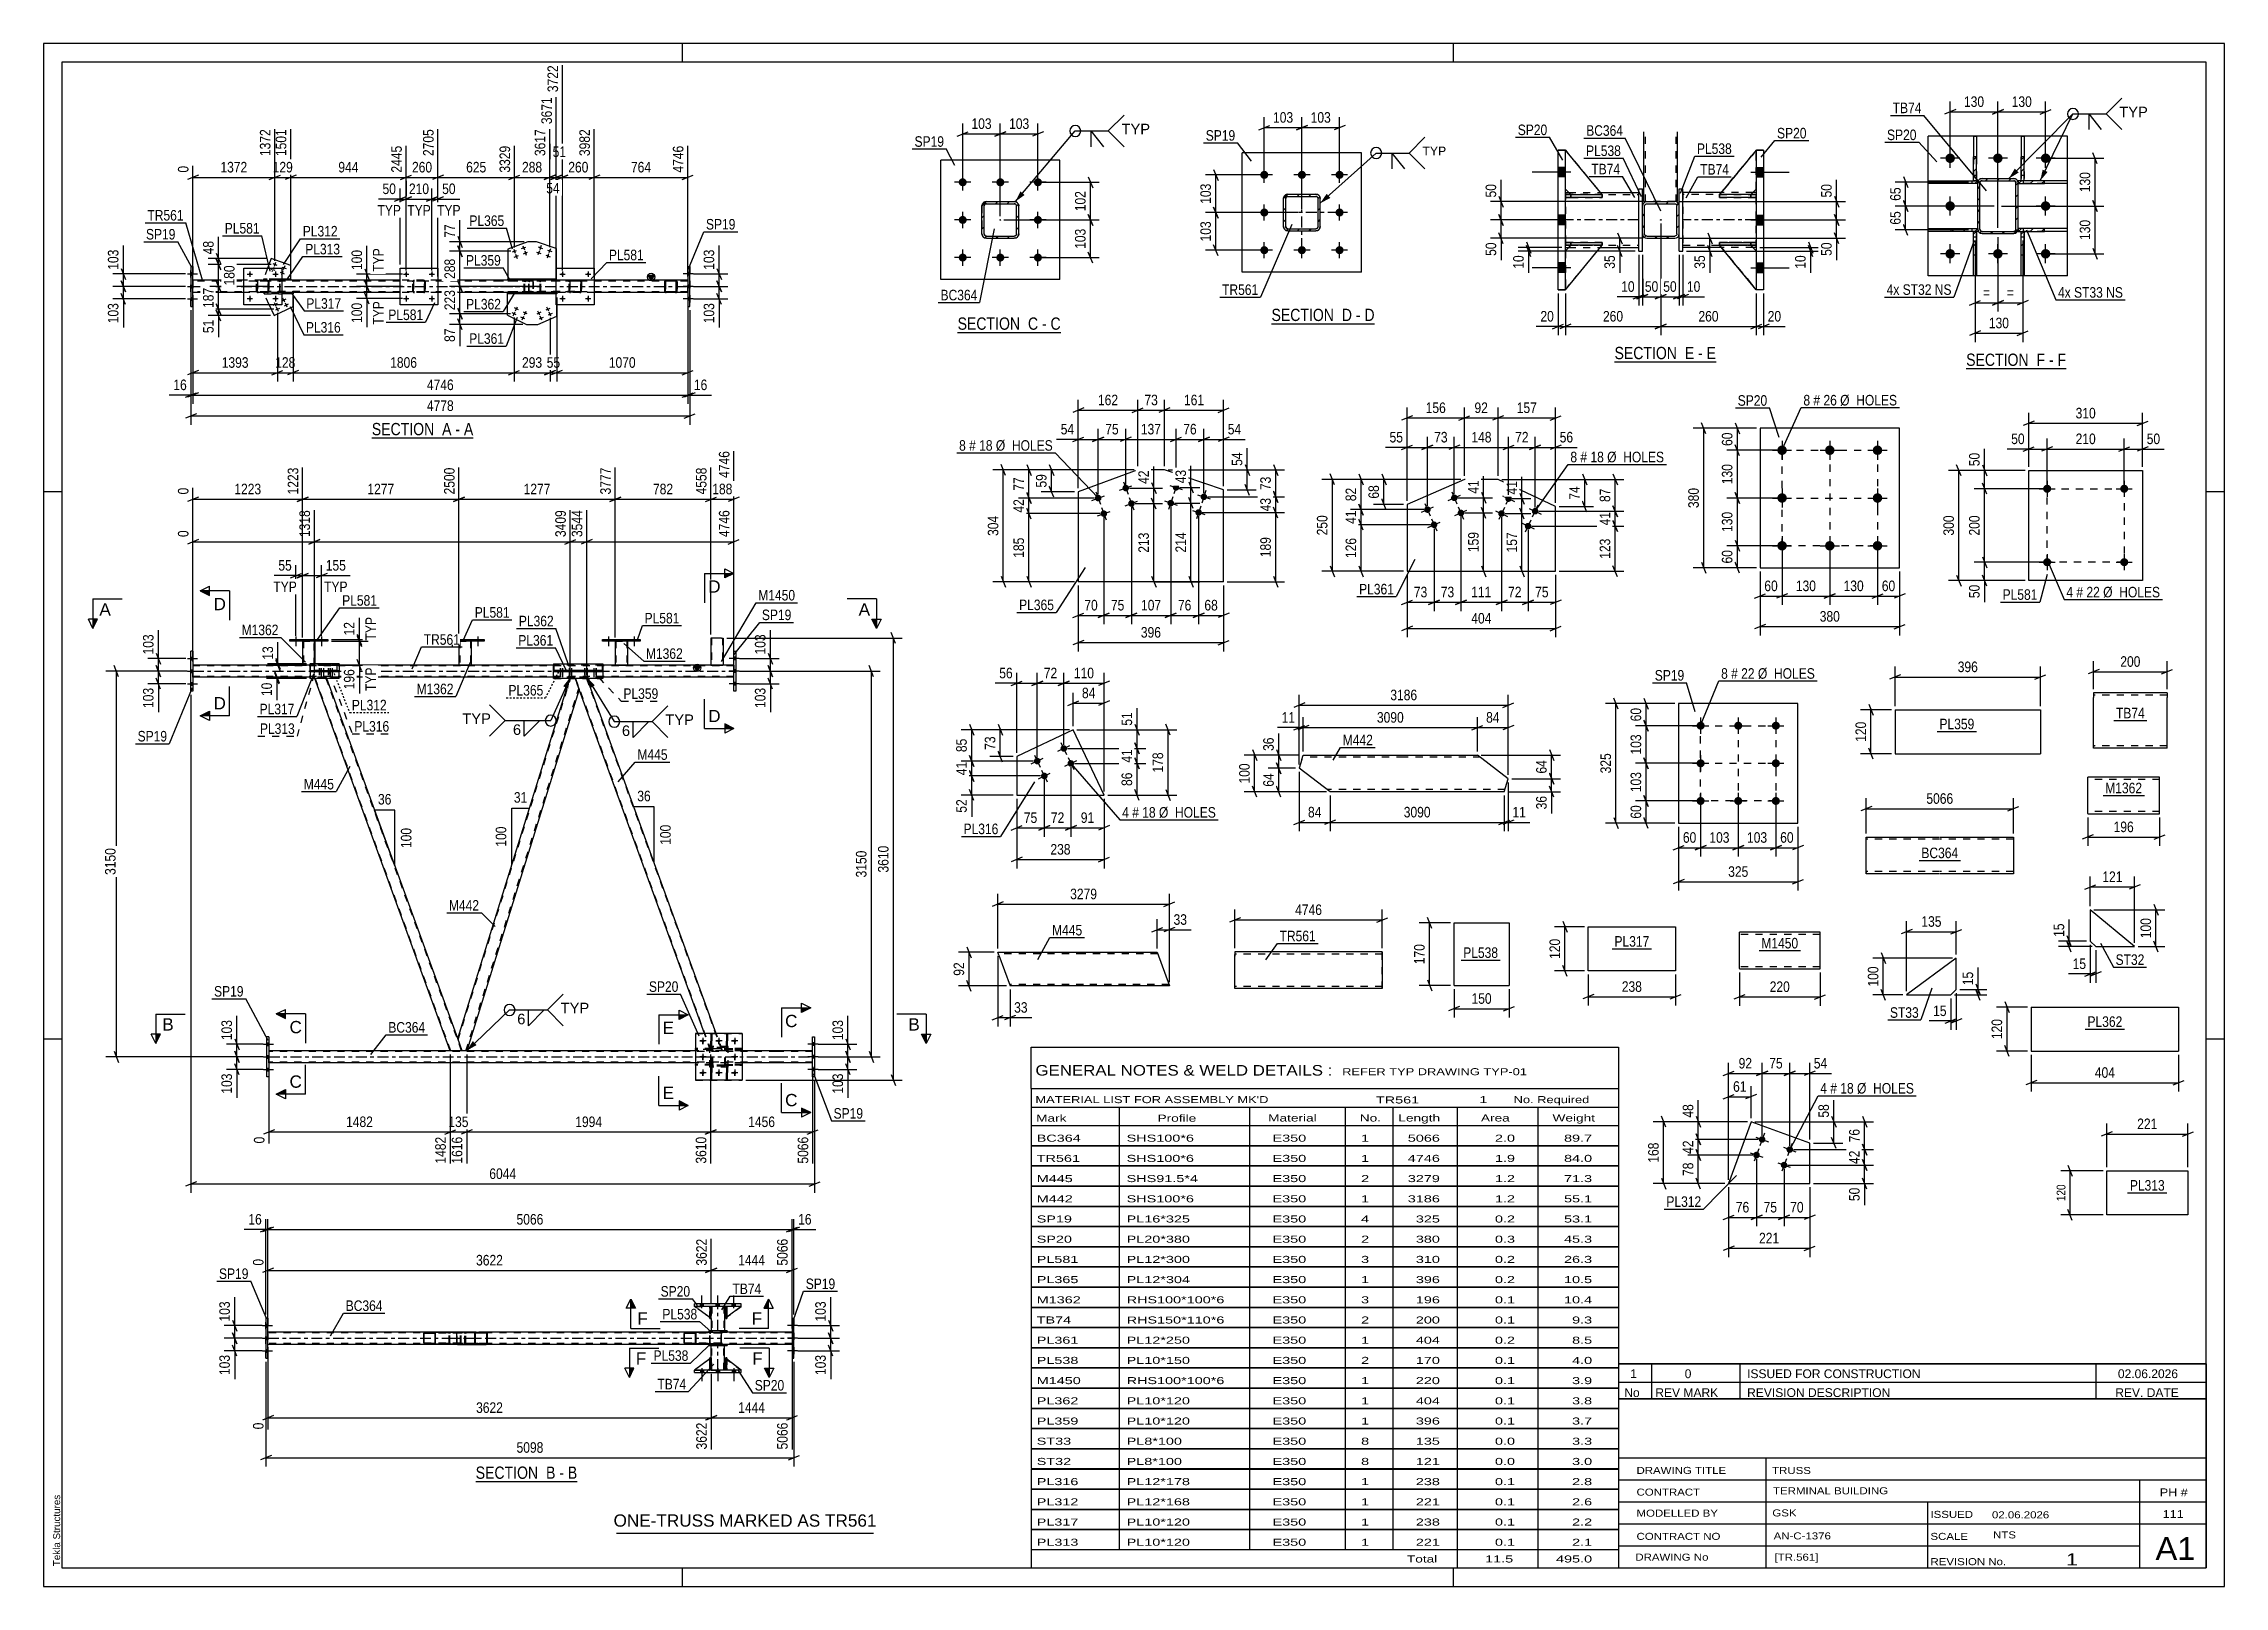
# Paper-space layout 'Layout1' of a CAD drawing. Header units: millimetres. Extents: x 0 to 594, y 0 to 420.
# The model-space entities are those that its viewports show. They can reach past a viewport. Long polylines and large blocks are cut down to what shows.
import ezdxf

# ---------------------------------------------------------------- set-up
doc = ezdxf.new("R2010")
doc.units = ezdxf.units.MM
for name, pattern in [('DXK_LINE_DOT2', [3.9198, 1.9599, -1.9599]), ('DXK_LINE_DOT3', [5.9187, 2.979, -0.9799, 0.9799, -0.9799]), ('DXK_LINE_DOT4', [0.9408, 0.4704, -0.4704])]:
    doc.linetypes.add(name, pattern=pattern)
doc.layers.add('Viewport layer', color=7, linetype='Continuous', plot=False)
doc.styles.add('Arial', font='ARIAL.TTF', dxfattribs={"height": 0.2})
doc.styles.add('Arial Narrow', font='ARIALN.TTF', dxfattribs={"height": 0.2})

# ---------------------------------------------------------------- blocks, each defined once
blk = doc.blocks.new('Unknown-570345895-1135 - 11720')
at = {"color": 5, "linetype": 'Continuous'}
for p, q in [((594, 420), (0, 420)), ((0, 420), (0, 0)), ((174, 415), (174, 420)), ((384, 415), (384, 420)), ((594, 0), (594, 420)), ((589, 415), (5, 415)), ((5, 415), (5, 5)), ((589, 5), (589, 415)), ((5, 298), (0, 298)), ((594, 298), (589, 298)), ((5, 149), (0, 149)), ((594, 149), (589, 149)), ((0, 0), (594, 0)), ((5, 5), (589, 5)), ((174, 0), (174, 5)), ((384, 0), (384, 5))]:
    blk.add_line(p, q, dxfattribs=at)
at = {"color": 174, "linetype": 'Continuous', "style": 'Arial'}
blk.add_text('Tekla Structures', height=1.9102, rotation=90, dxfattribs=at).set_placement((4.5, 5.5))
blk = doc.blocks.new('Unknown-570345895-11 - 4057')
at = {"color": 6, "linetype": 'Continuous'}
blk.add_line((89.39, 312.64), (117.03, 312.64), dxfattribs=at)
at = {"color": 0, "linetype": 'Continuous'}
blk.add_wipeout([(107.49, 313.39), (107.49, 316.89), (89.39, 316.89), (89.39, 313.39)], dxfattribs=at)
blk.add_wipeout([(111.1, 313.39), (111.1, 316.89), (108.54, 316.89), (108.54, 313.39)], dxfattribs=at)
at = {"color": 7, "linetype": 'Continuous', "style": 'Arial Narrow'}
blk.add_text('SECTION ', height=3.34, dxfattribs=at).set_placement((89.39, 313.39))
at = {"color": 0, "linetype": 'Continuous'}
blk.add_wipeout([(113.43, 313.39), (113.43, 316.89), (112.15, 316.89), (112.15, 313.39)], dxfattribs=at)
at = {"color": 7, "linetype": 'Continuous', "style": 'Arial Narrow'}
blk.add_text('A', height=3.34, dxfattribs=at).set_placement((108.54, 313.39))
at = {"color": 0, "linetype": 'Continuous'}
blk.add_wipeout([(117.03, 313.39), (117.03, 316.89), (114.48, 316.89), (114.48, 313.39)], dxfattribs=at)
at = {"color": 7, "linetype": 'Continuous', "style": 'Arial Narrow'}
for s, p in [('-', (112.15, 313.39)), ('A', (114.48, 313.39))]:
    blk.add_text(s, height=3.34, dxfattribs=at).set_placement(p)
blk = doc.blocks.new('Unknown-570345895-12 - 5241')
at = {"color": 6, "linetype": 'Continuous'}
blk.add_line((117.69, 28.53), (145.34, 28.53), dxfattribs=at)
at = {"color": 0, "linetype": 'Continuous'}
blk.add_wipeout([(135.8, 29.28), (135.8, 32.78), (117.69, 32.78), (117.69, 29.28)], dxfattribs=at)
blk.add_wipeout([(139.41, 29.28), (139.41, 32.78), (136.85, 32.78), (136.85, 29.28)], dxfattribs=at)
at = {"color": 7, "linetype": 'Continuous', "style": 'Arial Narrow'}
blk.add_text('SECTION ', height=3.34, dxfattribs=at).set_placement((117.69, 29.28))
at = {"color": 0, "linetype": 'Continuous'}
blk.add_wipeout([(141.73, 29.28), (141.73, 32.78), (140.46, 32.78), (140.46, 29.28)], dxfattribs=at)
at = {"color": 7, "linetype": 'Continuous', "style": 'Arial Narrow'}
blk.add_text('B', height=3.34, dxfattribs=at).set_placement((136.85, 29.28))
at = {"color": 0, "linetype": 'Continuous'}
blk.add_wipeout([(145.34, 29.28), (145.34, 32.78), (142.78, 32.78), (142.78, 29.28)], dxfattribs=at)
at = {"color": 7, "linetype": 'Continuous', "style": 'Arial Narrow'}
for s, p in [('-', (140.46, 29.28)), ('B', (142.78, 29.28))]:
    blk.add_text(s, height=3.34, dxfattribs=at).set_placement(p)
blk = doc.blocks.new('Unknown-570345895-13 - 5513')
at = {"color": 6, "linetype": 'Continuous'}
blk.add_line((248.96, 341.36), (277.03, 341.36), dxfattribs=at)
at = {"color": 0, "linetype": 'Continuous'}
blk.add_wipeout([(267.07, 342.11), (267.07, 345.61), (248.96, 345.61), (248.96, 342.11)], dxfattribs=at)
blk.add_wipeout([(270.89, 342.11), (270.89, 345.61), (268.12, 345.61), (268.12, 342.11)], dxfattribs=at)
at = {"color": 7, "linetype": 'Continuous', "style": 'Arial Narrow'}
blk.add_text('SECTION ', height=3.34, dxfattribs=at).set_placement((248.96, 342.11))
at = {"color": 0, "linetype": 'Continuous'}
blk.add_wipeout([(273.21, 342.11), (273.21, 345.61), (271.94, 345.61), (271.94, 342.11)], dxfattribs=at)
at = {"color": 7, "linetype": 'Continuous', "style": 'Arial Narrow'}
blk.add_text('C', height=3.34, dxfattribs=at).set_placement((268.12, 342.11))
at = {"color": 0, "linetype": 'Continuous'}
blk.add_wipeout([(277.03, 342.11), (277.03, 345.61), (274.26, 345.61), (274.26, 342.11)], dxfattribs=at)
at = {"color": 7, "linetype": 'Continuous', "style": 'Arial Narrow'}
for s, p in [('C', (274.26, 342.11)), ('-', (271.94, 342.11))]:
    blk.add_text(s, height=3.34, dxfattribs=at).set_placement(p)
blk = doc.blocks.new('Unknown-570345895-14 - 3720')
at = {"color": 6, "linetype": 'Continuous'}
blk.add_line((334.45, 343.73), (362.52, 343.73), dxfattribs=at)
at = {"color": 0, "linetype": 'Continuous'}
blk.add_wipeout([(352.56, 344.48), (352.56, 347.98), (334.45, 347.98), (334.45, 344.48)], dxfattribs=at)
blk.add_wipeout([(356.38, 344.48), (356.38, 347.98), (353.61, 347.98), (353.61, 344.48)], dxfattribs=at)
at = {"color": 7, "linetype": 'Continuous', "style": 'Arial Narrow'}
blk.add_text('SECTION ', height=3.34, dxfattribs=at).set_placement((334.45, 344.48))
at = {"color": 0, "linetype": 'Continuous'}
blk.add_wipeout([(358.71, 344.48), (358.71, 347.98), (357.43, 347.98), (357.43, 344.48)], dxfattribs=at)
at = {"color": 7, "linetype": 'Continuous', "style": 'Arial Narrow'}
blk.add_text('D', height=3.34, dxfattribs=at).set_placement((353.61, 344.48))
at = {"color": 0, "linetype": 'Continuous'}
blk.add_wipeout([(362.52, 344.48), (362.52, 347.98), (359.76, 347.98), (359.76, 344.48)], dxfattribs=at)
at = {"color": 7, "linetype": 'Continuous', "style": 'Arial Narrow'}
for s, p in [('-', (357.43, 344.48)), ('D', (359.76, 344.48))]:
    blk.add_text(s, height=3.34, dxfattribs=at).set_placement(p)
blk = doc.blocks.new('Unknown-570345895-15 - 3407')
at = {"color": 6, "linetype": 'Continuous'}
blk.add_line((427.89, 333.35), (455.53, 333.35), dxfattribs=at)
at = {"color": 0, "linetype": 'Continuous'}
blk.add_wipeout([(445.99, 334.1), (445.99, 337.6), (427.89, 337.6), (427.89, 334.1)], dxfattribs=at)
blk.add_wipeout([(449.6, 334.1), (449.6, 337.6), (447.04, 337.6), (447.04, 334.1)], dxfattribs=at)
at = {"color": 7, "linetype": 'Continuous', "style": 'Arial Narrow'}
blk.add_text('SECTION ', height=3.34, dxfattribs=at).set_placement((427.89, 334.1))
at = {"color": 0, "linetype": 'Continuous'}
blk.add_wipeout([(451.93, 334.1), (451.93, 337.6), (450.65, 337.6), (450.65, 334.1)], dxfattribs=at)
at = {"color": 7, "linetype": 'Continuous', "style": 'Arial Narrow'}
blk.add_text('E', height=3.34, dxfattribs=at).set_placement((447.04, 334.1))
at = {"color": 0, "linetype": 'Continuous'}
blk.add_wipeout([(455.53, 334.1), (455.53, 337.6), (452.98, 337.6), (452.98, 334.1)], dxfattribs=at)
at = {"color": 7, "linetype": 'Continuous', "style": 'Arial Narrow'}
for s, p in [('-', (450.65, 334.1)), ('E', (452.98, 334.1))]:
    blk.add_text(s, height=3.34, dxfattribs=at).set_placement(p)
blk = doc.blocks.new('Unknown-570345895-16 - 3104')
at = {"color": 6, "linetype": 'Continuous'}
blk.add_line((523.66, 331.52), (550.87, 331.52), dxfattribs=at)
at = {"color": 0, "linetype": 'Continuous'}
blk.add_wipeout([(541.76, 332.27), (541.76, 335.77), (523.66, 335.77), (523.66, 332.27)], dxfattribs=at)
blk.add_wipeout([(545.16, 332.27), (545.16, 335.77), (542.81, 335.77), (542.81, 332.27)], dxfattribs=at)
at = {"color": 7, "linetype": 'Continuous', "style": 'Arial Narrow'}
blk.add_text('SECTION ', height=3.34, dxfattribs=at).set_placement((523.66, 332.27))
at = {"color": 0, "linetype": 'Continuous'}
blk.add_wipeout([(547.48, 332.27), (547.48, 335.77), (546.21, 335.77), (546.21, 332.27)], dxfattribs=at)
at = {"color": 7, "linetype": 'Continuous', "style": 'Arial Narrow'}
blk.add_text('F', height=3.34, dxfattribs=at).set_placement((542.81, 332.27))
at = {"color": 0, "linetype": 'Continuous'}
blk.add_wipeout([(550.87, 332.27), (550.87, 335.77), (548.53, 335.77), (548.53, 332.27)], dxfattribs=at)
at = {"color": 7, "linetype": 'Continuous', "style": 'Arial Narrow'}
for s, p in [('-', (546.21, 332.27)), ('F', (548.53, 332.27))]:
    blk.add_text(s, height=3.34, dxfattribs=at).set_placement(p)
blk = doc.blocks.new('Part-570345895-2726 - 2710')
at = {"color": 2, "linetype": 'Continuous'}
for p, q in [((569.55, 174.19), (557.46, 184.19)), ((557.46, 184.19), (557.46, 175.69)), ((557.46, 175.69), (558.96, 174.19)), ((558.96, 174.19), (569.55, 174.19))]:
    blk.add_line(p, q, dxfattribs=at)
blk = doc.blocks.new('Part-570345895-5652 - 5646')
at = {"color": 2, "linetype": 'Continuous'}
for p, q in [((342.74, 225.12), (343.12, 226.32)), ((343.12, 226.32), (370.43, 226.32)), ((370.53, 226.32), (390.53, 226.32)), ((398.96, 219.89), (390.53, 226.32)), ((342.74, 225.12), (342, 222.74)), ((350.43, 216.32), (342, 222.74)), ((397.84, 216.32), (398.96, 219.89)), ((370.43, 216.32), (350.43, 216.32)), ((397.84, 216.32), (370.53, 216.32))]:
    blk.add_line(p, q, dxfattribs=at)
at = {"color": 7, "linetype": 'DXK_LINE_DOT2'}
for p, q in [((370.43, 225.72), (342.93, 225.72)), ((391.32, 225.72), (370.53, 225.72)), ((370.43, 216.92), (349.64, 216.92)), ((398.03, 216.92), (370.53, 216.92))]:
    blk.add_line(p, q, dxfattribs=at)
blk = doc.blocks.new('Part-570345895-4153 - 4057')
at = {"color": 2, "linetype": 'Continuous'}
for p, q in [((126.44, 355.57), (126.44, 355.9)), ((126.44, 355.9), (126.44, 355.9)), ((139.64, 355.9), (126.44, 355.9)), ((126.44, 355.57), (126.44, 355.57)), ((139.64, 355.57), (126.44, 355.57)), ((139.64, 355.9), (139.64, 355.57))]:
    blk.add_line(p, q, dxfattribs=at)
at = {"color": 7, "linetype": 'DXK_LINE_DOT2'}
for p, q in [((126.44, 355.9), (126.44, 355.57)), ((139.64, 355.9), (139.64, 355.9)), ((139.64, 355.57), (139.64, 355.9)), ((139.64, 355.57), (139.64, 355.57))]:
    blk.add_line(p, q, dxfattribs=at)
blk = doc.blocks.new('Part-570345895-4169 - 4057')
at = {"color": 2, "linetype": 'Continuous'}
for p, q in [((40.65, 359.32), (40.12, 359.32)), ((40.12, 359.32), (40.12, 348.48)), ((40.65, 348.48), (40.65, 359.32)), ((40.12, 348.48), (40.65, 348.48))]:
    blk.add_line(p, q, dxfattribs=at)
at = {"color": 7, "linetype": 'DXK_LINE_DOT2'}
for p, q in [((40.12, 348.48), (40.12, 359.32)), ((40.65, 359.32), (40.65, 348.48))]:
    blk.add_line(p, q, dxfattribs=at)
blk = doc.blocks.new('Bolt-570345895-4073 - 4057')
at = {"linetype": 'Continuous'}
for points in [[(65.19, 350.04, -1), (65.73, 350.29, -1)], [(63.42, 347.54, -1), (63.96, 347.79, -1)], [(65.83, 348.68, -1), (66.37, 348.94, -1)]]:
    blk.add_hatch(color=1, dxfattribs=at).paths.add_polyline_path(points)
at = {"color": 1, "linetype": 'Continuous'}
for p, q in [((65.72, 349.62), (65.2, 350.71)), ((62.51, 348.77), (62.87, 348.94)), ((62.79, 349.56), (62.97, 349.2)), ((63.31, 348.48), (63.14, 348.84)), ((64.24, 347.92), (63.15, 347.41)), ((63.59, 349.28), (63.23, 349.11)), ((63.95, 347.12), (63.44, 348.21)), ((66, 350.42), (64.92, 349.91)), ((66.65, 349.06), (65.56, 348.55)), ((66.36, 348.27), (65.85, 349.35))]:
    blk.add_line(p, q, dxfattribs=at)
blk = doc.blocks.new('Part-570345895-4080 - 4057')
at = {"color": 7, "linetype": 'DXK_LINE_DOT2'}
for p, q in [((60.03, 351.9), (60.03, 352.23)), ((60.03, 352.23), (60.03, 351.9)), ((64.85, 352.23), (60.03, 352.23)), ((60.03, 351.9), (64.85, 351.9)), ((67.96, 351.9), (67.96, 352.23)), ((67.96, 352.23), (67.96, 352.23)), ((67.96, 351.9), (67.96, 351.9))]:
    blk.add_line(p, q, dxfattribs=at)
at = {"color": 2, "linetype": 'Continuous'}
for p, q in [((67.96, 352.23), (64.85, 352.23)), ((67.96, 351.9), (64.85, 351.9)), ((67.96, 352.23), (67.96, 352.23)), ((67.96, 352.23), (67.96, 351.9)), ((67.96, 351.9), (67.96, 351.9))]:
    blk.add_line(p, q, dxfattribs=at)
blk = doc.blocks.new('Part-570345895-4148 - 4057')
at = {"color": 2, "linetype": 'Continuous'}
for p, q in [((131.85, 366.04), (126.44, 364.07)), ((126.44, 364.07), (126.44, 355.9)), ((134.27, 366.04), (131.85, 366.04)), ((139.64, 364.23), (134.27, 366.04)), ((139.64, 364.23), (139.64, 355.9))]:
    blk.add_line(p, q, dxfattribs=at)
at = {"color": 7, "linetype": 'DXK_LINE_DOT2'}
blk.add_line((139.64, 355.9), (126.44, 355.9), dxfattribs=at)
blk = doc.blocks.new('Part-570345895-4085 - 4057')
at = {"color": 7, "linetype": 'DXK_LINE_DOT2'}
for p in [(61.02, 358.9), (67.3, 355.9)]:
    blk.add_line(p, (59.93, 355.9), dxfattribs=at)
at = {"color": 2, "linetype": 'Continuous'}
for p, q in [((61.97, 361.5), (61.02, 358.9)), ((67.3, 359.56), (61.97, 361.5)), ((67.3, 355.9), (67.3, 359.56))]:
    blk.add_line(p, q, dxfattribs=at)
blk = doc.blocks.new('Part-570345895-4101 - 4057')
at = {"linetype": 'Continuous'}
blk.add_hatch(color=2, dxfattribs=at).paths.add_polyline_path([(165.46, 355.57), (164.66, 356.97), (166.26, 356.97)])
at = {"color": 2, "linetype": 'Continuous'}
for p, q in [((165.46, 355.57), (164.66, 356.97)), ((164.66, 356.97), (166.26, 356.97)), ((166.26, 356.97), (165.46, 355.57)), ((47.75, 355.57), (40.65, 355.57)), ((47.75, 352.23), (40.65, 352.23)), ((54.52, 355.57), (47.85, 355.57)), ((54.52, 352.23), (47.85, 352.23)), ((97.09, 355.57), (67.3, 355.57)), ((97.09, 352.23), (67.96, 352.23)), ((126.44, 355.57), (107.42, 355.57)), ((126.31, 352.23), (107.42, 352.23)), ((139.65, 355.57), (139.64, 355.57)), ((175.46, 355.57), (149.99, 355.57)), ((169.6, 352.23), (149.99, 352.23)), ((175.46, 352.23), (172.15, 352.23))]:
    blk.add_line(p, q, dxfattribs=at)
at = {"color": 7, "linetype": 'DXK_LINE_DOT2'}
for p, q in [((40.65, 355.57), (40.65, 352.23)), ((47.75, 355.37), (40.65, 355.37)), ((47.75, 352.43), (40.65, 352.43)), ((175.46, 355.37), (47.85, 355.37)), ((175.46, 352.43), (47.85, 352.43)), ((67.3, 355.57), (54.52, 355.57)), ((67.96, 352.23), (54.52, 352.23)), ((107.42, 355.57), (97.09, 355.57)), ((107.42, 352.23), (97.09, 352.23)), ((149.99, 352.23), (126.31, 352.23)), ((175.46, 355.57), (126.44, 355.57)), ((149.99, 355.57), (139.65, 355.57)), ((172.15, 352.23), (169.6, 352.23)), ((175.46, 352.23), (175.46, 355.57)), ((175.46, 355.57), (175.46, 355.57)), ((175.46, 355.57), (175.46, 352.23)), ((175.46, 355.37), (175.46, 355.37)), ((175.46, 352.43), (175.46, 352.43)), ((175.46, 352.23), (175.46, 352.23)), ((175.46, 352.23), (175.46, 352.23))]:
    blk.add_line(p, q, dxfattribs=at)
at = {"color": 7, "linetype": 'DXK_LINE_DOT3'}
for p, q in [((40.65, 353.9), (47.75, 353.9)), ((47.85, 353.9), (175.46, 353.9))]:
    blk.add_line(p, q, dxfattribs=at)
at = {"color": 2, "linetype": 'Continuous'}
blk.add_circle((165.46, 356.47), 1, dxfattribs=at)
blk = doc.blocks.new('Bolt-570345895-4102 - 4057')
at = {"linetype": 'Continuous'}
for points in [[(40.65, 356.95), (40.65, 357.68), (40.12, 357.68), (40.12, 356.95)], [(40.65, 356.95), (40.65, 357.68), (40.12, 357.68), (40.12, 356.95)], [(40.65, 356.95), (40.65, 357.68), (40.12, 357.68), (40.12, 356.95)], [(40.65, 353.53), (40.65, 354.27), (40.12, 354.27), (40.12, 353.53)], [(40.65, 353.53), (40.65, 354.27), (40.12, 354.27), (40.12, 353.53)], [(40.65, 350.12), (40.65, 350.85), (40.12, 350.85), (40.12, 350.12)], [(40.65, 350.12), (40.65, 350.85), (40.12, 350.85), (40.12, 350.12)], [(40.65, 350.12), (40.65, 350.85), (40.12, 350.85), (40.12, 350.12)]]:
    blk.add_hatch(color=1, dxfattribs=at).paths.add_polyline_path(points)
at = {"color": 1, "linetype": 'Continuous'}
for p, q in [((39.15, 357.32), (41.92, 357.32)), ((39.15, 357.32), (41.92, 357.32)), ((39.15, 357.32), (41.92, 357.32)), ((40.12, 357.68), (40.65, 357.68)), ((40.12, 357.68), (40.65, 357.68)), ((40.12, 357.68), (40.65, 357.68)), ((40.12, 356.95), (40.65, 356.95)), ((40.12, 356.95), (40.65, 356.95)), ((40.12, 356.95), (40.65, 356.95)), ((39.15, 353.9), (41.92, 353.9)), ((39.15, 353.9), (41.92, 353.9)), ((39.15, 350.48), (41.92, 350.48)), ((39.15, 350.48), (41.92, 350.48)), ((39.15, 350.48), (41.92, 350.48)), ((40.12, 354.27), (40.65, 354.27)), ((40.12, 354.27), (40.65, 354.27)), ((40.12, 353.53), (40.65, 353.53)), ((40.12, 353.53), (40.65, 353.53)), ((40.12, 350.85), (40.65, 350.85)), ((40.12, 350.85), (40.65, 350.85)), ((40.12, 350.85), (40.65, 350.85)), ((40.12, 350.12), (40.65, 350.12)), ((40.12, 350.12), (40.65, 350.12)), ((40.12, 350.12), (40.65, 350.12))]:
    blk.add_line(p, q, dxfattribs=at)
blk = doc.blocks.new('Part-570345895-4116 - 4057')
at = {"color": 7, "linetype": 'DXK_LINE_DOT2'}
for p in [(67.96, 351.9), (61.45, 348.9)]:
    blk.add_line(p, (60.03, 351.9), dxfattribs=at)
at = {"color": 2, "linetype": 'Continuous'}
for p, q in [((67.96, 348.4), (67.96, 351.9)), ((61.45, 348.9), (62.84, 345.97)), ((62.84, 345.97), (67.96, 348.4))]:
    blk.add_line(p, q, dxfattribs=at)
blk = doc.blocks.new('Part-570345895-4185 - 4057')
at = {"color": 7, "linetype": 'DXK_LINE_DOT2'}
for p, q in [((143.15, 355.16), (143.18, 355.32)), ((143.18, 355.32), (143.15, 355.16)), ((143.15, 352.63), (143.15, 355.16)), ((143.15, 355.16), (143.15, 355.16)), ((143.15, 352.63), (143.15, 355.16)), ((143.15, 352.63), (143.15, 352.63)), ((143.18, 352.48), (143.15, 352.63)), ((143.15, 352.63), (143.18, 352.48)), ((143.35, 355.16), (143.37, 355.24)), ((143.37, 355.24), (143.35, 355.16)), ((143.35, 352.63), (143.35, 355.16)), ((143.35, 355.16), (143.35, 355.16)), ((143.35, 355.16), (143.35, 352.63)), ((143.35, 352.63), (143.35, 352.63)), ((143.37, 352.55), (143.35, 352.63)), ((143.35, 352.63), (143.37, 352.55)), ((143.37, 355.24), (143.41, 355.31)), ((143.41, 355.31), (143.37, 355.24)), ((143.41, 352.49), (143.37, 352.55)), ((143.37, 352.55), (143.41, 352.49)), ((143.4, 355.53), (143.55, 355.56)), ((143.55, 355.56), (143.4, 355.53)), ((143.55, 352.23), (143.4, 352.26)), ((143.4, 352.26), (143.55, 352.23)), ((143.41, 355.31), (143.48, 355.35)), ((143.48, 352.45), (143.41, 352.49)), ((143.55, 355.36), (143.48, 355.35)), ((143.55, 352.43), (143.48, 352.45)), ((146.09, 355.56), (143.55, 355.56)), ((146.09, 355.36), (143.55, 355.36)), ((146.09, 352.43), (143.55, 352.43)), ((146.09, 352.23), (143.55, 352.23)), ((146.09, 355.56), (146.24, 355.53)), ((146.24, 355.53), (146.09, 355.56)), ((146.16, 355.35), (146.09, 355.36)), ((146.16, 352.45), (146.09, 352.43)), ((146.24, 352.26), (146.09, 352.23)), ((146.09, 352.23), (146.24, 352.26)), ((146.23, 355.31), (146.16, 355.35)), ((146.23, 352.49), (146.16, 352.45)), ((146.23, 355.31), (146.27, 355.24)), ((146.27, 355.24), (146.23, 355.31)), ((146.27, 352.55), (146.23, 352.49)), ((146.23, 352.49), (146.27, 352.55)), ((146.27, 355.24), (146.29, 355.16)), ((146.29, 355.16), (146.27, 355.24)), ((146.29, 352.63), (146.27, 352.55)), ((146.27, 352.55), (146.29, 352.63)), ((146.29, 352.63), (146.29, 355.16)), ((146.29, 355.16), (146.29, 355.16)), ((146.29, 355.16), (146.29, 352.63)), ((146.29, 352.63), (146.29, 352.63)), ((146.46, 355.32), (146.49, 355.16)), ((146.49, 355.16), (146.46, 355.32)), ((146.49, 352.63), (146.46, 352.48)), ((146.46, 352.48), (146.49, 352.63)), ((146.49, 352.63), (146.49, 355.16)), ((146.49, 355.16), (146.49, 355.16)), ((146.49, 355.16), (146.49, 352.63)), ((146.49, 352.63), (146.49, 352.63))]:
    blk.add_line(p, q, dxfattribs=at)
at = {"color": 7, "linetype": 'DXK_LINE_DOT3'}
blk.add_line((144.82, 353.9), (144.82, 353.9), dxfattribs=at)
at = {"color": 7, "linetype": 'DXK_LINE_DOT2'}
for centre, start, end in [((143.55, 355.16), 112.5, 157.5), ((143.55, 355.16), 112.5, 157.5), ((143.55, 352.63), 202.5, 247.5), ((143.55, 352.63), 202.5, 247.5), ((146.09, 355.16), 22.5, 67.5), ((146.09, 355.16), 22.5, 67.5), ((146.09, 352.63), 292.5, 337.5), ((146.09, 352.63), 292.5, 337.5)]:
    blk.add_arc(centre, 0.4, start, end, dxfattribs=at)
blk = doc.blocks.new('Part-570345895-4121 - 4057')
at = {"color": 2, "linetype": 'Continuous'}
for p, q in [((126.31, 346.04), (126.31, 351.9)), ((126.31, 346.04), (131.53, 343.57)), ((134.59, 343.57), (139.78, 345.84)), ((139.78, 345.84), (139.78, 348.9)), ((131.53, 343.57), (134.59, 343.57))]:
    blk.add_line(p, q, dxfattribs=at)
at = {"color": 7, "linetype": 'DXK_LINE_DOT2'}
for p, q in [((139.78, 351.9), (126.31, 351.9)), ((139.78, 348.9), (139.78, 351.9))]:
    blk.add_line(p, q, dxfattribs=at)
blk = doc.blocks.new('Bolt-570345895-4122 - 4057')
at = {"linetype": 'Continuous'}
for points in [[(63.26, 359.79, -1), (62.7, 360, -1)], [(65.26, 357.47, -1), (64.69, 357.68, -1)], [(65.77, 358.88, -1), (65.21, 359.08, -1)]]:
    blk.add_hatch(color=1, dxfattribs=at).paths.add_polyline_path(points)
at = {"color": 1, "linetype": 'Continuous'}
for p, q in [((61.91, 358.69), (62.28, 358.55)), ((62.26, 357.92), (62.4, 358.3)), ((62.42, 360.1), (63.55, 359.69)), ((62.67, 359.05), (62.54, 358.67)), ((63.03, 358.28), (62.66, 358.42)), ((63.19, 360.46), (62.78, 359.33)), ((64.41, 357.78), (65.54, 357.37)), ((65.18, 358.14), (64.77, 357.01)), ((64.92, 359.19), (66.05, 358.78)), ((65.69, 359.55), (65.28, 358.42))]:
    blk.add_line(p, q, dxfattribs=at)
blk = doc.blocks.new('Bolt-570345895-4123 - 4057')
at = {"linetype": 'Continuous'}
for points in [[(56.55, 357.23, -1), (55.82, 357.23, -1)], [(63.55, 357.23, -1), (62.82, 357.23, -1)]]:
    blk.add_hatch(color=1, dxfattribs=at).paths.add_polyline_path(points)
at = {"color": 1, "linetype": 'Continuous'}
for p, q in [((55.45, 357.23), (56.92, 357.23)), ((56.19, 357.97), (56.19, 356.5)), ((62.45, 357.23), (63.92, 357.23)), ((63.19, 357.97), (63.19, 356.5))]:
    blk.add_line(p, q, dxfattribs=at)
blk = doc.blocks.new('Bolt-570345895-4124 - 4057')
at = {"linetype": 'Continuous'}
for points in [[(56.55, 350.57, -1), (55.82, 350.57, -1)], [(63.55, 350.57, -1), (62.82, 350.57, -1)]]:
    blk.add_hatch(color=1, dxfattribs=at).paths.add_polyline_path(points)
at = {"color": 1, "linetype": 'Continuous'}
for p, q in [((55.45, 350.57), (56.92, 350.57)), ((56.19, 351.3), (56.19, 349.83)), ((62.45, 350.57), (63.92, 350.57)), ((63.19, 351.3), (63.19, 349.83))]:
    blk.add_line(p, q, dxfattribs=at)
blk = doc.blocks.new('Bolt-570345895-4125 - 4057')
at = {"linetype": 'Continuous'}
for points in [[(175.99, 356.95), (175.99, 357.68), (175.46, 357.68), (175.46, 356.95)], [(175.99, 356.95), (175.99, 357.68), (175.46, 357.68), (175.46, 356.95)], [(175.99, 356.95), (175.99, 357.68), (175.46, 357.68), (175.46, 356.95)], [(175.99, 353.53), (175.99, 354.27), (175.46, 354.27), (175.46, 353.53)], [(175.99, 353.53), (175.99, 354.27), (175.46, 354.27), (175.46, 353.53)], [(175.99, 350.12), (175.99, 350.85), (175.46, 350.85), (175.46, 350.12)], [(175.99, 350.12), (175.99, 350.85), (175.46, 350.85), (175.46, 350.12)], [(175.99, 350.12), (175.99, 350.85), (175.46, 350.85), (175.46, 350.12)]]:
    blk.add_hatch(color=1, dxfattribs=at).paths.add_polyline_path(points)
at = {"color": 1, "linetype": 'Continuous'}
for p, q in [((176.96, 357.32), (174.19, 357.32)), ((176.96, 357.32), (174.19, 357.32)), ((176.96, 357.32), (174.19, 357.32)), ((175.99, 357.68), (175.46, 357.68)), ((175.99, 357.68), (175.46, 357.68)), ((175.99, 357.68), (175.46, 357.68)), ((175.99, 356.95), (175.46, 356.95)), ((175.99, 356.95), (175.46, 356.95)), ((175.99, 356.95), (175.46, 356.95)), ((176.96, 353.9), (174.19, 353.9)), ((176.96, 353.9), (174.19, 353.9)), ((176.96, 350.48), (174.19, 350.48)), ((176.96, 350.48), (174.19, 350.48)), ((176.96, 350.48), (174.19, 350.48)), ((175.99, 354.27), (175.46, 354.27)), ((175.99, 354.27), (175.46, 354.27)), ((175.99, 353.53), (175.46, 353.53)), ((175.99, 353.53), (175.46, 353.53)), ((175.99, 350.85), (175.46, 350.85)), ((175.99, 350.85), (175.46, 350.85)), ((175.99, 350.85), (175.46, 350.85)), ((175.99, 350.12), (175.46, 350.12)), ((175.99, 350.12), (175.46, 350.12)), ((175.99, 350.12), (175.46, 350.12))]:
    blk.add_line(p, q, dxfattribs=at)
blk = doc.blocks.new('Part-570345895-4190 - 4057')
at = {"color": 2, "linetype": 'Continuous'}
for p, q in [((139.65, 348.9), (139.65, 358.9)), ((139.65, 358.9), (149.99, 358.9)), ((149.99, 358.9), (149.99, 348.9)), ((149.99, 348.9), (139.65, 348.9))]:
    blk.add_line(p, q, dxfattribs=at)
blk = doc.blocks.new('Bolt-570345895-4126 - 4057')
at = {"linetype": 'Continuous'}
for points in [[(135.12, 362.94, -1), (134.55, 363.13, -1)], [(135.6, 364.36, -1), (135.03, 364.55, -1)], [(137.65, 362.09, -1), (137.08, 362.28, -1)], [(138.13, 363.51, -1), (137.56, 363.7, -1)]]:
    blk.add_hatch(color=1, dxfattribs=at).paths.add_polyline_path(points)
at = {"color": 1, "linetype": 'Continuous'}
for p, q in [((134.27, 363.23), (135.4, 362.84)), ((135.03, 363.61), (134.64, 362.47)), ((134.75, 364.65), (135.88, 364.27)), ((135.51, 365.03), (135.12, 363.89)), ((136.79, 362.38), (137.93, 361.99)), ((137.55, 362.75), (137.17, 361.62)), ((137.27, 363.8), (138.41, 363.41)), ((138.03, 364.17), (137.65, 363.04))]:
    blk.add_line(p, q, dxfattribs=at)
blk = doc.blocks.new('Bolt-570345895-4191 - 4057')
at = {"linetype": 'Continuous'}
for points in [[(141.69, 350.57, -1), (140.95, 350.57, -1)], [(148.69, 350.57, -1), (147.95, 350.57, -1)]]:
    blk.add_hatch(color=1, dxfattribs=at).paths.add_polyline_path(points)
at = {"color": 1, "linetype": 'Continuous'}
for p, q in [((140.59, 350.57), (142.05, 350.57)), ((141.32, 351.3), (141.32, 349.83)), ((147.59, 350.57), (149.05, 350.57)), ((148.32, 351.3), (148.32, 349.83))]:
    blk.add_line(p, q, dxfattribs=at)
blk = doc.blocks.new('Bolt-570345895-4127 - 4057')
at = {"linetype": 'Continuous'}
for points in [[(134.62, 346.49, -1), (135.17, 346.73, -1)], [(135.22, 345.12, -1), (135.77, 345.36, -1)], [(137.07, 347.56, -1), (137.61, 347.8, -1)], [(137.67, 346.19, -1), (138.22, 346.43, -1)]]:
    blk.add_hatch(color=1, dxfattribs=at).paths.add_polyline_path(points)
at = {"color": 1, "linetype": 'Continuous'}
for p, q in [((135.45, 346.85), (134.35, 346.37)), ((135.14, 346.06), (134.66, 347.16)), ((136.05, 345.48), (134.95, 345)), ((135.74, 344.69), (135.26, 345.79)), ((137.89, 347.92), (136.79, 347.44)), ((137.58, 347.13), (137.1, 348.23)), ((138.49, 346.55), (137.39, 346.07)), ((138.18, 345.76), (137.7, 346.86))]:
    blk.add_line(p, q, dxfattribs=at)
blk = doc.blocks.new('Bolt-570345895-4192 - 4057')
at = {"linetype": 'Continuous'}
for points in [[(141.69, 357.23, -1), (140.95, 357.23, -1)], [(148.69, 357.23, -1), (147.95, 357.23, -1)]]:
    blk.add_hatch(color=1, dxfattribs=at).paths.add_polyline_path(points)
at = {"color": 1, "linetype": 'Continuous'}
for p, q in [((140.59, 357.23), (142.05, 357.23)), ((141.32, 357.97), (141.32, 356.5)), ((147.59, 357.23), (149.05, 357.23)), ((148.32, 357.97), (148.32, 356.5))]:
    blk.add_line(p, q, dxfattribs=at)
blk = doc.blocks.new('Bolt-570345895-4128 - 4057')
at = {"linetype": 'Continuous'}
for points in [[(128.53, 363.59, -1), (127.96, 363.39, -1)], [(129.04, 362.18, -1), (128.48, 361.98, -1)], [(131.03, 364.51, -1), (130.47, 364.3, -1)], [(131.55, 363.1, -1), (130.98, 362.89, -1)]]:
    blk.add_hatch(color=1, dxfattribs=at).paths.add_polyline_path(points)
at = {"color": 1, "linetype": 'Continuous'}
for p, q in [((127.68, 363.28), (128.81, 363.69)), ((128.04, 364.05), (128.45, 362.93)), ((128.55, 362.64), (128.97, 361.52)), ((130.19, 364.2), (131.32, 364.61)), ((130.55, 364.97), (130.96, 363.84)), ((130.7, 362.79), (131.83, 363.2)), ((131.06, 363.56), (131.47, 362.43)), ((128.2, 361.87), (129.32, 362.29))]:
    blk.add_line(p, q, dxfattribs=at)
blk = doc.blocks.new('Bolt-570345895-4129 - 4057')
at = {"linetype": 'Continuous'}
for points in [[(127.89, 346.58, -1), (128.43, 346.32, -1)], [(128.53, 347.94, -1), (129.07, 347.68, -1)], [(130.3, 345.44, -1), (130.84, 345.18, -1)], [(130.94, 346.8, -1), (131.48, 346.54, -1)]]:
    blk.add_hatch(color=1, dxfattribs=at).paths.add_polyline_path(points)
at = {"color": 1, "linetype": 'Continuous'}
for p, q in [((128.7, 346.2), (127.62, 346.71)), ((127.9, 345.91), (128.42, 347)), ((129.34, 347.55), (128.26, 348.07)), ((128.55, 347.27), (129.06, 348.35)), ((131.11, 345.06), (130.03, 345.57)), ((130.31, 344.77), (130.83, 345.85)), ((131.75, 346.41), (130.67, 346.92)), ((130.96, 346.13), (131.47, 347.21))]:
    blk.add_line(p, q, dxfattribs=at)
blk = doc.blocks.new('Bolt-570345895-4130 - 4057')
at = {"linetype": 'Continuous'}
for points in [[(99.12, 357.23, -1), (98.39, 357.23, -1)], [(106.12, 357.23, -1), (105.39, 357.23, -1)]]:
    blk.add_hatch(color=1, dxfattribs=at).paths.add_polyline_path(points)
at = {"color": 1, "linetype": 'Continuous'}
for p, q in [((98.02, 357.23), (99.49, 357.23)), ((98.75, 357.97), (98.75, 356.5)), ((105.02, 357.23), (106.49, 357.23)), ((105.75, 357.97), (105.75, 356.5))]:
    blk.add_line(p, q, dxfattribs=at)
blk = doc.blocks.new('Bolt-570345895-4131 - 4057')
at = {"linetype": 'Continuous'}
for points in [[(99.12, 350.57, -1), (98.39, 350.57, -1)], [(106.12, 350.57, -1), (105.39, 350.57, -1)]]:
    blk.add_hatch(color=1, dxfattribs=at).paths.add_polyline_path(points)
at = {"color": 1, "linetype": 'Continuous'}
for p, q in [((98.02, 350.57), (99.49, 350.57)), ((98.75, 351.3), (98.75, 349.83)), ((105.02, 350.57), (106.49, 350.57)), ((105.75, 351.3), (105.75, 349.83))]:
    blk.add_line(p, q, dxfattribs=at)
blk = doc.blocks.new('Part-570345895-4136 - 4057')
at = {"color": 7, "linetype": 'DXK_LINE_DOT2'}
for p, q in [((59.93, 355.9), (59.93, 355.57)), ((59.93, 355.57), (59.93, 355.9)), ((59.93, 355.9), (59.93, 355.9)), ((64.85, 355.9), (59.93, 355.9)), ((59.93, 355.57), (59.93, 355.57)), ((64.85, 355.57), (59.93, 355.57)), ((67.3, 355.9), (67.3, 355.57))]:
    blk.add_line(p, q, dxfattribs=at)
at = {"color": 2, "linetype": 'Continuous'}
for p, q in [((67.3, 355.9), (64.85, 355.9)), ((67.3, 355.57), (64.85, 355.57)), ((67.3, 355.57), (67.3, 355.9))]:
    blk.add_line(p, q, dxfattribs=at)
blk = doc.blocks.new('Part-570345895-4141 - 4057')
at = {"color": 2, "linetype": 'Continuous'}
for p, q in [((54.52, 348.9), (54.52, 358.9)), ((54.52, 358.9), (64.85, 358.9)), ((64.85, 358.9), (64.85, 348.9)), ((64.85, 348.9), (54.52, 348.9))]:
    blk.add_line(p, q, dxfattribs=at)
blk = doc.blocks.new('Part-570345895-4142 - 4057')
at = {"color": 7, "linetype": 'DXK_LINE_DOT2'}
for p, q in [((58.02, 355.16), (58.05, 355.32)), ((58.05, 355.32), (58.02, 355.16)), ((58.02, 352.63), (58.02, 355.16)), ((58.02, 355.16), (58.02, 355.16)), ((58.02, 352.63), (58.02, 355.16)), ((58.02, 352.63), (58.02, 352.63)), ((58.05, 352.48), (58.02, 352.63)), ((58.02, 352.63), (58.05, 352.48)), ((58.22, 355.16), (58.24, 355.24)), ((58.24, 355.24), (58.22, 355.16)), ((58.22, 352.63), (58.22, 355.16)), ((58.22, 355.16), (58.22, 355.16)), ((58.22, 355.16), (58.22, 352.63)), ((58.22, 352.63), (58.22, 352.63)), ((58.24, 352.55), (58.22, 352.63)), ((58.22, 352.63), (58.24, 352.55)), ((58.24, 355.24), (58.28, 355.31)), ((58.28, 355.31), (58.24, 355.24)), ((58.28, 352.49), (58.24, 352.55)), ((58.24, 352.55), (58.28, 352.49)), ((58.27, 355.53), (58.42, 355.56)), ((58.42, 355.56), (58.27, 355.53)), ((58.42, 352.23), (58.27, 352.26)), ((58.27, 352.26), (58.42, 352.23)), ((58.28, 355.31), (58.34, 355.35)), ((58.34, 352.45), (58.28, 352.49)), ((58.42, 355.36), (58.34, 355.35)), ((58.42, 352.43), (58.34, 352.45)), ((60.95, 355.56), (58.42, 355.56)), ((60.95, 355.36), (58.42, 355.36)), ((60.95, 352.43), (58.42, 352.43)), ((60.95, 352.23), (58.42, 352.23)), ((60.95, 355.56), (61.11, 355.53)), ((61.11, 355.53), (60.95, 355.56)), ((61.03, 355.35), (60.95, 355.36)), ((61.03, 352.45), (60.95, 352.43)), ((61.11, 352.26), (60.95, 352.23)), ((60.95, 352.23), (61.11, 352.26)), ((61.09, 355.31), (61.03, 355.35)), ((61.09, 352.49), (61.03, 352.45)), ((61.09, 355.31), (61.14, 355.24)), ((61.14, 355.24), (61.09, 355.31)), ((61.14, 352.55), (61.09, 352.49)), ((61.09, 352.49), (61.14, 352.55)), ((61.14, 355.24), (61.15, 355.16)), ((61.15, 355.16), (61.14, 355.24)), ((61.15, 352.63), (61.14, 352.55)), ((61.14, 352.55), (61.15, 352.63)), ((61.15, 352.63), (61.15, 355.16)), ((61.15, 355.16), (61.15, 355.16)), ((61.15, 355.16), (61.15, 352.63)), ((61.15, 352.63), (61.15, 352.63)), ((61.32, 355.32), (61.35, 355.16)), ((61.35, 355.16), (61.32, 355.32)), ((61.35, 352.63), (61.32, 352.48)), ((61.32, 352.48), (61.35, 352.63)), ((61.35, 352.63), (61.35, 355.16)), ((61.35, 355.16), (61.35, 355.16)), ((61.35, 355.16), (61.35, 352.63)), ((61.35, 352.63), (61.35, 352.63))]:
    blk.add_line(p, q, dxfattribs=at)
at = {"color": 7, "linetype": 'DXK_LINE_DOT3'}
blk.add_line((59.69, 353.9), (59.69, 353.9), dxfattribs=at)
at = {"color": 7, "linetype": 'DXK_LINE_DOT2'}
for centre, start, end in [((58.42, 355.16), 112.5, 157.5), ((58.42, 355.16), 112.5, 157.5), ((58.42, 352.63), 202.5, 247.5), ((58.42, 352.63), 202.5, 247.5), ((60.95, 355.16), 22.5, 67.5), ((60.95, 355.16), 22.5, 67.5), ((60.95, 352.63), 292.5, 337.5), ((60.95, 352.63), 292.5, 337.5)]:
    blk.add_arc(centre, 0.4, start, end, dxfattribs=at)
blk = doc.blocks.new('Part-570345895-4143 - 4057')
at = {"color": 2, "linetype": 'Continuous'}
for p, q in [((169.24, 355.32), (169.21, 355.16)), ((169.21, 352.63), (169.21, 355.16)), ((169.21, 355.16), (169.21, 355.16)), ((169.21, 352.63), (169.21, 352.63)), ((169.21, 352.63), (169.24, 352.48)), ((169.41, 355.16), (169.42, 355.24)), ((169.41, 352.63), (169.41, 355.16)), ((169.41, 355.16), (169.41, 355.16)), ((169.41, 352.63), (169.41, 352.63)), ((169.42, 352.55), (169.41, 352.63)), ((169.42, 355.24), (169.47, 355.31)), ((169.47, 352.49), (169.42, 352.55)), ((169.61, 355.56), (169.45, 355.53)), ((169.45, 352.26), (169.61, 352.23)), ((169.53, 355.35), (169.47, 355.31)), ((169.47, 352.49), (169.53, 352.45)), ((169.61, 355.36), (169.53, 355.35)), ((169.53, 352.45), (169.61, 352.43)), ((172.14, 355.56), (169.61, 355.56)), ((172.14, 355.36), (169.61, 355.36)), ((172.14, 352.43), (169.61, 352.43)), ((172.14, 352.23), (169.61, 352.23)), ((172.29, 355.53), (172.14, 355.56)), ((172.22, 355.35), (172.14, 355.36)), ((172.14, 352.43), (172.22, 352.45)), ((172.14, 352.23), (172.29, 352.26)), ((172.28, 355.31), (172.22, 355.35)), ((172.22, 352.45), (172.28, 352.49)), ((172.28, 355.31), (172.33, 355.24)), ((172.33, 352.55), (172.28, 352.49)), ((172.33, 355.24), (172.34, 355.16)), ((172.34, 352.63), (172.33, 352.55)), ((172.34, 352.63), (172.34, 355.16)), ((172.34, 355.16), (172.34, 355.16)), ((172.34, 352.63), (172.34, 352.63)), ((172.54, 355.16), (172.51, 355.32)), ((172.51, 352.48), (172.54, 352.63)), ((172.54, 352.63), (172.54, 355.16)), ((172.54, 355.16), (172.54, 355.16)), ((172.54, 352.63), (172.54, 352.63))]:
    blk.add_line(p, q, dxfattribs=at)
at = {"color": 7, "linetype": 'DXK_LINE_DOT2'}
for p, q in [((169.21, 355.16), (169.24, 355.32)), ((169.21, 352.63), (169.21, 355.16)), ((169.24, 352.48), (169.21, 352.63)), ((169.42, 355.24), (169.41, 355.16)), ((169.41, 355.16), (169.41, 352.63)), ((169.41, 352.63), (169.42, 352.55)), ((169.47, 355.31), (169.42, 355.24)), ((169.42, 352.55), (169.47, 352.49)), ((169.45, 355.53), (169.61, 355.56)), ((169.61, 352.23), (169.45, 352.26)), ((169.53, 355.35), (169.53, 355.35)), ((169.53, 352.45), (169.53, 352.45)), ((169.61, 355.36), (169.61, 355.36)), ((169.61, 352.43), (169.61, 352.43)), ((172.14, 355.56), (172.29, 355.53)), ((172.29, 352.26), (172.14, 352.23)), ((172.22, 355.35), (172.22, 355.35)), ((172.22, 352.45), (172.22, 352.45)), ((172.28, 355.31), (172.28, 355.31)), ((172.33, 355.24), (172.28, 355.31)), ((172.28, 352.49), (172.33, 352.55)), ((172.28, 352.49), (172.28, 352.49)), ((172.34, 355.16), (172.33, 355.24)), ((172.33, 352.55), (172.34, 352.63)), ((172.34, 355.16), (172.34, 352.63)), ((172.51, 355.32), (172.54, 355.16)), ((172.54, 352.63), (172.51, 352.48)), ((172.54, 355.16), (172.54, 352.63))]:
    blk.add_line(p, q, dxfattribs=at)
at = {"color": 2, "linetype": 'Continuous'}
for centre, start, end in [((169.61, 355.16), 112.5, 157.5), ((169.61, 352.63), 202.5, 247.5), ((172.14, 355.16), 22.5, 67.5), ((172.14, 352.63), 292.5, 337.5)]:
    blk.add_arc(centre, 0.4, start, end, dxfattribs=at)
at = {"color": 7, "linetype": 'DXK_LINE_DOT2'}
for centre, start, end in [((169.61, 355.16), 112.5, 157.5), ((169.61, 352.63), 202.5, 247.5), ((172.14, 355.16), 22.5, 67.5), ((172.14, 352.63), 292.5, 337.5)]:
    blk.add_arc(centre, 0.4, start, end, dxfattribs=at)
blk = doc.blocks.new('Part-570345895-4158 - 4057')
at = {"color": 2, "linetype": 'Continuous'}
for p, q in [((139.65, 352.23), (126.31, 352.23)), ((126.31, 351.9), (126.31, 352.23)), ((139.65, 351.9), (126.31, 351.9))]:
    blk.add_line(p, q, dxfattribs=at)
at = {"color": 7, "linetype": 'DXK_LINE_DOT2'}
for p, q in [((126.31, 351.9), (126.31, 352.23)), ((139.78, 352.23), (139.65, 352.23)), ((139.78, 351.9), (139.65, 351.9)), ((139.78, 351.9), (139.78, 352.23)), ((139.78, 352.23), (139.78, 352.23)), ((139.78, 352.23), (139.78, 351.9)), ((139.78, 351.9), (139.78, 351.9))]:
    blk.add_line(p, q, dxfattribs=at)
blk = doc.blocks.new('Part-570345895-4163 - 4057')
at = {"color": 2, "linetype": 'Continuous'}
for p, q in [((97.09, 348.9), (97.09, 358.9)), ((97.09, 358.9), (107.42, 358.9)), ((107.42, 358.9), (107.42, 348.9)), ((107.42, 348.9), (97.09, 348.9))]:
    blk.add_line(p, q, dxfattribs=at)
blk = doc.blocks.new('Part-570345895-4164 - 4057')
at = {"color": 7, "linetype": 'DXK_LINE_DOT2'}
for p, q in [((100.59, 355.16), (100.62, 355.32)), ((100.62, 355.32), (100.59, 355.16)), ((100.59, 352.63), (100.59, 355.16)), ((100.59, 355.16), (100.59, 355.16)), ((100.59, 352.63), (100.59, 355.16)), ((100.59, 352.63), (100.59, 352.63)), ((100.62, 352.48), (100.59, 352.63)), ((100.59, 352.63), (100.62, 352.48)), ((100.79, 355.16), (100.8, 355.24)), ((100.8, 355.24), (100.79, 355.16)), ((100.79, 352.63), (100.79, 355.16)), ((100.79, 355.16), (100.79, 355.16)), ((100.79, 355.16), (100.79, 352.63)), ((100.79, 352.63), (100.79, 352.63)), ((100.8, 352.55), (100.79, 352.63)), ((100.79, 352.63), (100.8, 352.55)), ((100.8, 355.24), (100.85, 355.31)), ((100.85, 355.31), (100.8, 355.24)), ((100.85, 352.49), (100.8, 352.55)), ((100.8, 352.55), (100.85, 352.49)), ((100.83, 355.53), (100.99, 355.56)), ((100.99, 355.56), (100.83, 355.53)), ((100.99, 352.23), (100.83, 352.26)), ((100.83, 352.26), (100.99, 352.23)), ((100.85, 355.31), (100.91, 355.35)), ((100.91, 352.45), (100.85, 352.49)), ((100.99, 355.36), (100.91, 355.35)), ((100.99, 352.43), (100.91, 352.45)), ((103.52, 355.56), (100.99, 355.56)), ((103.52, 355.36), (100.99, 355.36)), ((103.52, 352.43), (100.99, 352.43)), ((103.52, 352.23), (100.99, 352.23)), ((103.52, 355.56), (103.67, 355.53)), ((103.67, 355.53), (103.52, 355.56)), ((103.6, 355.35), (103.52, 355.36)), ((103.6, 352.45), (103.52, 352.43)), ((103.67, 352.26), (103.52, 352.23)), ((103.52, 352.23), (103.67, 352.26)), ((103.66, 355.31), (103.6, 355.35)), ((103.66, 352.49), (103.6, 352.45)), ((103.66, 355.31), (103.71, 355.24)), ((103.71, 355.24), (103.66, 355.31)), ((103.71, 352.55), (103.66, 352.49)), ((103.66, 352.49), (103.71, 352.55)), ((103.71, 355.24), (103.72, 355.16)), ((103.72, 355.16), (103.71, 355.24)), ((103.72, 352.63), (103.71, 352.55)), ((103.71, 352.55), (103.72, 352.63)), ((103.72, 352.63), (103.72, 355.16)), ((103.72, 355.16), (103.72, 355.16)), ((103.72, 355.16), (103.72, 352.63)), ((103.72, 352.63), (103.72, 352.63)), ((103.89, 355.32), (103.92, 355.16)), ((103.92, 355.16), (103.89, 355.32)), ((103.92, 352.63), (103.89, 352.48)), ((103.89, 352.48), (103.92, 352.63)), ((103.92, 352.63), (103.92, 355.16)), ((103.92, 355.16), (103.92, 355.16)), ((103.92, 355.16), (103.92, 352.63)), ((103.92, 352.63), (103.92, 352.63))]:
    blk.add_line(p, q, dxfattribs=at)
at = {"color": 7, "linetype": 'DXK_LINE_DOT3'}
blk.add_line((102.25, 353.9), (102.25, 353.9), dxfattribs=at)
at = {"color": 7, "linetype": 'DXK_LINE_DOT2'}
for centre, start, end in [((100.99, 355.16), 112.5, 157.5), ((100.99, 355.16), 112.5, 157.5), ((100.99, 352.63), 202.5, 247.5), ((100.99, 352.63), 202.5, 247.5), ((103.52, 355.16), 22.5, 67.5), ((103.52, 355.16), 22.5, 67.5), ((103.52, 352.63), 292.5, 337.5), ((103.52, 352.63), 292.5, 337.5)]:
    blk.add_arc(centre, 0.4, start, end, dxfattribs=at)
blk = doc.blocks.new('Part-570345895-4170 - 4057')
at = {"color": 7, "linetype": 'DXK_LINE_DOT2'}
for p, q in [((132.16, 355.24), (132.15, 355.16)), ((132.15, 352.64), (132.15, 355.16)), ((132.15, 352.64), (132.17, 352.54)), ((132.17, 355.26), (132.16, 355.24)), ((132.29, 355.16), (132.3, 355.21)), ((132.29, 352.64), (132.29, 355.16)), ((132.3, 352.59), (132.29, 352.64)), ((132.3, 355.21), (132.33, 355.25)), ((132.33, 352.55), (132.3, 352.59)), ((132.43, 355.42), (132.32, 355.4)), ((132.32, 352.4), (132.43, 352.37)), ((132.33, 355.25), (132.37, 355.28)), ((132.37, 352.52), (132.33, 352.55)), ((132.37, 355.28), (132.43, 355.29)), ((132.43, 352.51), (132.37, 352.52)), ((144.66, 355.42), (132.43, 355.42)), ((144.66, 355.29), (132.43, 355.29)), ((144.66, 352.51), (132.43, 352.51)), ((144.66, 352.37), (132.43, 352.37)), ((135.22, 355.4), (135.11, 355.42)), ((135.11, 355.29), (135.16, 355.28)), ((135.16, 352.52), (135.11, 352.51)), ((135.11, 352.37), (135.22, 352.4)), ((135.16, 355.28), (135.21, 355.25)), ((135.21, 352.55), (135.16, 352.52)), ((135.21, 355.25), (135.24, 355.21)), ((135.24, 352.59), (135.21, 352.55)), ((135.24, 355.21), (135.25, 355.16)), ((135.25, 352.64), (135.24, 352.59)), ((135.25, 352.64), (135.25, 355.16)), ((135.37, 355.24), (135.37, 355.26)), ((135.39, 355.16), (135.37, 355.24)), ((135.37, 352.54), (135.39, 352.64)), ((135.39, 352.64), (135.39, 355.16))]:
    blk.add_line(p, q, dxfattribs=at)
for centre, start, end in [((132.42, 355.15), 110.75832, 155.68005), ((132.42, 352.65), 204.31995, 249.24168), ((135.12, 352.65), 290.75832, 335.68005)]:
    blk.add_arc(centre, 0.276, start, end, dxfattribs=at)
blk = doc.blocks.new('Part-570345895-4171 - 4057')
at = {"color": 7, "linetype": 'DXK_LINE_DOT2'}
for p, q in [((61.22, 355.26), (61.2, 355.16)), ((61.2, 352.64), (61.2, 355.16)), ((61.2, 352.64), (61.22, 352.54)), ((61.34, 355.16), (61.35, 355.21)), ((61.34, 352.64), (61.34, 355.16)), ((61.35, 352.59), (61.34, 352.64)), ((61.35, 355.21), (61.38, 355.25)), ((61.38, 352.55), (61.35, 352.59)), ((61.48, 355.42), (61.38, 355.4)), ((61.38, 355.25), (61.43, 355.28)), ((61.43, 352.52), (61.38, 352.55)), ((61.38, 352.4), (61.48, 352.37)), ((61.43, 355.28), (61.48, 355.29)), ((61.48, 352.51), (61.43, 352.52)), ((73.72, 355.42), (61.48, 355.42)), ((73.72, 355.29), (61.48, 355.29)), ((73.72, 352.51), (61.48, 352.51)), ((73.72, 352.37), (61.48, 352.37)), ((64.27, 355.4), (64.16, 355.42)), ((64.16, 355.29), (64.22, 355.28)), ((64.22, 352.52), (64.16, 352.51)), ((64.16, 352.37), (64.27, 352.4)), ((64.22, 355.28), (64.26, 355.25)), ((64.26, 352.55), (64.22, 352.52)), ((64.26, 355.25), (64.29, 355.21)), ((64.29, 352.59), (64.26, 352.55)), ((64.29, 355.21), (64.3, 355.16)), ((64.3, 352.64), (64.29, 352.59)), ((64.3, 352.64), (64.3, 355.16)), ((64.45, 355.16), (64.42, 355.26)), ((64.42, 352.54), (64.45, 352.64)), ((64.45, 352.64), (64.45, 355.16))]:
    blk.add_line(p, q, dxfattribs=at)
for centre, start, end in [((61.47, 355.15), 110.75832, 155.68005), ((61.47, 352.65), 204.31995, 249.24168), ((64.17, 355.15), 24.31995, 69.24168), ((64.17, 352.65), 290.75832, 335.68005)]:
    blk.add_arc(centre, 0.276, start, end, dxfattribs=at)
blk = doc.blocks.new('Part-570345895-4177 - 4057')
at = {"color": 2, "linetype": 'Continuous'}
for p, q in [((175.46, 359.32), (175.46, 359.32)), ((175.46, 359.32), (175.99, 359.32)), ((175.46, 359.32), (175.46, 348.48)), ((175.99, 348.48), (175.99, 359.32)), ((175.46, 348.48), (175.46, 348.48)), ((175.46, 348.48), (175.99, 348.48))]:
    blk.add_line(p, q, dxfattribs=at)
at = {"color": 7, "linetype": 'DXK_LINE_DOT2'}
for p, q in [((175.46, 359.32), (175.46, 348.48)), ((175.99, 359.32), (175.99, 359.32)), ((175.99, 359.32), (175.99, 348.48)), ((175.99, 348.48), (175.99, 348.48))]:
    blk.add_line(p, q, dxfattribs=at)
blk = doc.blocks.new('Part-570345895-4184 - 4057')
at = {"color": 7, "linetype": 'DXK_LINE_DOT2'}
for p, q in [((133.13, 355.57), (123.13, 355.57)), ((133.13, 355.37), (123.13, 355.37)), ((133.13, 352.43), (123.13, 352.43)), ((133.13, 352.23), (123.13, 352.23)), ((130.93, 355.31), (130.9, 355.17)), ((130.9, 352.63), (130.9, 355.17)), ((130.9, 352.63), (130.93, 352.48)), ((130.93, 355.32), (130.93, 355.31)), ((131.11, 355.17), (131.12, 355.24)), ((131.11, 352.63), (131.11, 355.17)), ((131.12, 352.56), (131.11, 352.63)), ((131.12, 355.24), (131.17, 355.31)), ((131.17, 352.49), (131.12, 352.56)), ((131.32, 355.57), (131.16, 355.54)), ((131.16, 352.26), (131.32, 352.23)), ((131.17, 355.31), (131.24, 355.35)), ((131.24, 352.45), (131.17, 352.49)), ((131.24, 355.35), (131.32, 355.37)), ((131.32, 352.43), (131.24, 352.45)), ((132.15, 355.57), (132.15, 355.37)), ((132.15, 352.23), (132.15, 352.43)), ((133.21, 355.54), (133.13, 355.57)), ((133.13, 355.37), (133.17, 355.35)), ((133.17, 352.45), (133.13, 352.43)), ((133.13, 352.23), (133.21, 352.26)), ((133.17, 355.35), (133.21, 355.31)), ((133.21, 352.49), (133.17, 352.45)), ((133.29, 355.45), (133.21, 355.54)), ((133.21, 355.31), (133.23, 355.24)), ((133.23, 352.56), (133.21, 352.49)), ((133.21, 352.26), (133.29, 352.35)), ((133.23, 355.24), (133.24, 355.17)), ((133.24, 352.63), (133.23, 352.56)), ((133.24, 355.17), (133.24, 352.63)), ((133.34, 355.32), (133.29, 355.45)), ((133.29, 352.35), (133.34, 352.48)), ((133.35, 355.17), (133.34, 355.32)), ((133.34, 352.48), (133.35, 352.63)), ((133.35, 355.17), (133.35, 352.63))]:
    blk.add_line(p, q, dxfattribs=at)
at = {"color": 7, "linetype": 'DXK_LINE_DOT3'}
blk.add_line((124.46, 353.9), (135.39, 353.9), dxfattribs=at)
at = {"color": 7, "linetype": 'DXK_LINE_DOT2'}
for centre, start, end in [((131.3, 355.15), 111.19409, 156.15059), ((131.3, 352.65), 203.84941, 248.8059)]:
    blk.add_arc(centre, 0.41, start, end, dxfattribs=at)
blk = doc.blocks.new('Part-570345895-5247 - 5241')
at = {"linetype": 'Continuous'}
h = blk.add_hatch(dxfattribs=at)
h.set_pattern_fill('', scale=0.7, style=0, pattern_type=0)
h.set_pattern_definition([(45, (120.8986, 68.98), (-1.5715, 1.5715), [])])
h.paths.add_polyline_path([(120.93, 68.83), (120.9, 68.98), (120.81, 69.11), (120.67, 69.2), (120.51, 69.23), (117.86, 69.23), (117.7, 69.2), (117.56, 69.11), (117.47, 68.98), (117.44, 68.83), (117.44, 66.29), (117.47, 66.14), (117.56, 66.01), (117.7, 65.92), (117.86, 65.89), (120.51, 65.89), (120.67, 65.92), (120.81, 66.01), (120.9, 66.14), (120.93, 66.29)])
h.paths.add_polyline_path([(120.71, 66.22), (120.66, 66.15), (120.59, 66.11), (120.51, 66.09), (117.86, 66.09), (117.78, 66.11), (117.71, 66.15), (117.66, 66.22), (117.65, 66.29), (117.65, 68.83), (117.66, 68.9), (117.71, 68.97), (117.78, 69.01), (117.86, 69.03), (120.51, 69.03), (120.59, 69.01), (120.66, 68.97), (120.71, 68.9), (120.72, 68.83), (120.72, 66.29)])
at = {"color": 7, "linetype": 'DXK_LINE_DOT3'}
blk.add_line((110.48, 67.56), (119.18, 67.56), dxfattribs=at)
at = {"color": 2, "linetype": 'Continuous'}
for p, q in [((112.52, 68.83), (112.53, 68.98)), ((112.52, 66.29), (112.52, 68.83)), ((112.53, 66.14), (112.52, 66.29)), ((112.53, 68.98), (112.58, 69.11)), ((112.58, 66.01), (112.53, 66.14)), ((112.58, 69.11), (112.65, 69.2)), ((112.65, 65.92), (112.58, 66.01)), ((112.65, 69.2), (112.74, 69.23)), ((112.74, 65.89), (112.65, 65.92)), ((117.86, 69.23), (112.74, 69.23)), ((112.74, 65.89), (117.86, 65.89)), ((117.47, 68.98), (117.44, 68.83)), ((117.44, 66.29), (117.44, 68.83)), ((117.44, 66.29), (117.47, 66.14)), ((117.65, 68.83), (117.66, 68.9)), ((117.65, 66.29), (117.65, 68.83)), ((117.66, 66.22), (117.65, 66.29)), ((117.66, 68.9), (117.71, 68.97)), ((117.71, 66.15), (117.66, 66.22)), ((117.86, 69.23), (117.7, 69.2)), ((117.7, 65.92), (117.86, 65.89)), ((117.71, 68.97), (117.78, 69.01)), ((117.78, 66.11), (117.71, 66.15)), ((117.78, 69.01), (117.86, 69.03)), ((117.86, 66.09), (117.78, 66.11)), ((117.86, 69.23), (120.51, 69.23)), ((117.86, 69.03), (120.51, 69.03)), ((117.86, 66.09), (120.51, 66.09)), ((117.86, 65.89), (120.51, 65.89)), ((120.67, 69.2), (120.51, 69.23)), ((120.51, 69.03), (120.59, 69.01)), ((120.59, 66.11), (120.51, 66.09)), ((120.51, 65.89), (120.67, 65.92)), ((120.59, 69.01), (120.66, 68.97)), ((120.66, 66.15), (120.59, 66.11)), ((120.66, 68.97), (120.71, 68.9)), ((120.71, 66.22), (120.66, 66.15)), ((120.71, 68.9), (120.72, 68.83)), ((120.72, 66.29), (120.71, 66.22)), ((120.72, 66.29), (120.72, 68.83)), ((120.93, 68.83), (120.9, 68.98)), ((120.9, 66.14), (120.93, 66.29)), ((120.93, 66.29), (120.93, 68.83))]:
    blk.add_line(p, q, dxfattribs=at)
at = {"color": 7, "linetype": 'DXK_LINE_DOT2'}
for p, q in [((112.64, 68.9), (112.63, 68.83)), ((112.63, 66.29), (112.63, 68.83)), ((112.63, 66.29), (112.64, 66.22)), ((112.66, 68.97), (112.64, 68.9)), ((112.64, 66.22), (112.66, 66.15)), ((112.7, 69.01), (112.66, 68.97)), ((112.66, 66.15), (112.7, 66.11)), ((112.74, 69.03), (112.7, 69.01)), ((112.7, 66.11), (112.74, 66.09)), ((120.51, 69.03), (112.74, 69.03)), ((120.51, 66.09), (112.74, 66.09)), ((113.72, 69.03), (113.72, 69.23)), ((113.72, 65.89), (113.72, 66.09)), ((114.55, 69.23), (114.71, 69.2)), ((114.63, 69.01), (114.55, 69.03)), ((114.55, 66.09), (114.63, 66.11)), ((114.71, 65.92), (114.55, 65.89)), ((114.7, 68.97), (114.63, 69.01)), ((114.63, 66.11), (114.7, 66.15)), ((114.75, 68.9), (114.7, 68.97)), ((114.7, 66.15), (114.75, 66.22)), ((114.76, 68.83), (114.75, 68.9)), ((114.75, 66.22), (114.76, 66.29)), ((114.76, 66.29), (114.76, 68.83)), ((114.94, 68.98), (114.97, 68.83)), ((114.97, 66.29), (114.94, 66.14)), ((114.97, 66.29), (114.97, 68.83)), ((120.51, 69.23), (117.86, 69.23)), ((117.86, 65.89), (120.51, 65.89))]:
    blk.add_line(p, q, dxfattribs=at)
for centre, start, end in [((114.57, 68.81), 23.84941, 68.8059), ((114.57, 66.31), 291.19409, 336.15059)]:
    blk.add_arc(centre, 0.41, start, end, dxfattribs=at)
at = {"color": 2, "linetype": 'Continuous'}
for centre, start, end in [((117.85, 68.81), 111.1941, 156.1506), ((117.85, 66.31), 203.8494, 248.8059), ((120.52, 68.81), 23.8494, 68.8059), ((120.52, 66.31), 291.1941, 336.1506)]:
    blk.add_arc(centre, 0.41, start, end, dxfattribs=at)
blk = doc.blocks.new('Part-570345895-5318 - 5241')
at = {"color": 7, "linetype": 'DXK_LINE_DOT2'}
for p, q in [((186.06, 62.23), (185.79, 62.23)), ((185.79, 59.39), (185.79, 62.23)), ((185.79, 58.89), (185.79, 62.23)), ((186.06, 62.23), (186.06, 59.39)), ((186.06, 58.89), (186.06, 62.23)), ((186.06, 59.39), (185.79, 59.39)), ((185.79, 58.89), (185.79, 59.39)), ((186.06, 58.89), (185.79, 58.89)), ((186.06, 59.39), (186.06, 58.89)), ((186.06, 58.89), (186.06, 58.89))]:
    blk.add_line(p, q, dxfattribs=at)
blk = doc.blocks.new('Part-570345895-5266 - 5241')
at = {"color": 2, "linetype": 'Continuous'}
for p, q in [((61.09, 72.98), (60.56, 72.98)), ((60.56, 72.98), (60.56, 62.14)), ((61.09, 62.14), (61.09, 72.98)), ((60.56, 62.14), (61.09, 62.14))]:
    blk.add_line(p, q, dxfattribs=at)
at = {"color": 7, "linetype": 'DXK_LINE_DOT2'}
for p, q in [((60.56, 62.14), (60.56, 72.98)), ((61.09, 72.98), (61.09, 62.14))]:
    blk.add_line(p, q, dxfattribs=at)
blk = doc.blocks.new('Part-570345895-5258 - 5241')
at = {"color": 2, "linetype": 'Continuous'}
for p, q in [((181.83, 76.23), (181.83, 75.73)), ((181.83, 72.89), (181.83, 69.56)), ((185.49, 76.23), (185.49, 75.73)), ((185.49, 72.89), (185.49, 69.56))]:
    blk.add_line(p, q, dxfattribs=at)
at = {"color": 7, "linetype": 'DXK_LINE_DOT2'}
for p, q in [((185.49, 76.23), (181.83, 76.23)), ((181.83, 75.73), (181.83, 72.89)), ((182.03, 76.23), (182.03, 69.56)), ((185.29, 76.23), (185.29, 69.56)), ((185.49, 75.73), (185.49, 72.89)), ((185.49, 69.56), (181.83, 69.56))]:
    blk.add_line(p, q, dxfattribs=at)
at = {"color": 7, "linetype": 'DXK_LINE_DOT3'}
blk.add_line((183.66, 69.56), (183.66, 76.23), dxfattribs=at)
blk = doc.blocks.new('Part-570345895-5268 - 5241')
at = {"linetype": 'Continuous'}
h = blk.add_hatch(dxfattribs=at)
h.set_pattern_fill('', scale=0.7, style=0, pattern_type=0)
h.set_pattern_definition([(45, (106.7436, 68.9207), (-1.5715, 1.5715), [])])
h.paths.add_polyline_path([(106.77, 68.82), (106.74, 68.92), (106.68, 69.01), (106.59, 69.06), (106.48, 69.09), (103.8, 69.09), (103.69, 69.06), (103.6, 69.01), (103.54, 68.92), (103.52, 68.82), (103.52, 66.3), (103.54, 66.2), (103.6, 66.11), (103.69, 66.06), (103.8, 66.04), (106.48, 66.04), (106.59, 66.06), (106.68, 66.11), (106.74, 66.2), (106.77, 66.3)])
h.paths.add_polyline_path([(106.61, 66.25), (106.58, 66.21), (106.54, 66.18), (106.48, 66.17), (103.8, 66.17), (103.75, 66.18), (103.7, 66.21), (103.67, 66.25), (103.66, 66.3), (103.66, 68.82), (103.67, 68.87), (103.7, 68.91), (103.75, 68.94), (103.8, 68.95), (106.48, 68.95), (106.54, 68.94), (106.58, 68.91), (106.61, 68.87), (106.62, 68.82), (106.62, 66.3)])
at = {"color": 2, "linetype": 'Continuous'}
for p, q in [((103.54, 68.92), (103.52, 68.82)), ((103.52, 66.3), (103.52, 68.82)), ((103.52, 66.3), (103.54, 66.2)), ((103.66, 68.82), (103.67, 68.87)), ((103.66, 66.3), (103.66, 68.82)), ((103.67, 66.25), (103.66, 66.3)), ((103.67, 68.87), (103.7, 68.91)), ((103.7, 66.21), (103.67, 66.25)), ((103.8, 69.09), (103.69, 69.06)), ((103.69, 66.06), (103.8, 66.04)), ((103.7, 68.91), (103.75, 68.94)), ((103.75, 66.18), (103.7, 66.21)), ((103.75, 68.94), (103.8, 68.95)), ((103.8, 66.17), (103.75, 66.18)), ((103.8, 69.09), (106.48, 69.09)), ((103.8, 68.95), (106.48, 68.95)), ((103.8, 66.17), (106.48, 66.17)), ((103.8, 66.04), (106.48, 66.04)), ((112.57, 69.09), (106.48, 69.09)), ((106.59, 69.06), (106.48, 69.09)), ((106.48, 68.95), (106.54, 68.94)), ((106.54, 66.18), (106.48, 66.17)), ((106.48, 66.04), (106.59, 66.06)), ((106.48, 66.04), (112.57, 66.04)), ((106.54, 68.94), (106.58, 68.91)), ((106.58, 66.21), (106.54, 66.18)), ((106.58, 68.91), (106.61, 68.87)), ((106.61, 66.25), (106.58, 66.21)), ((106.61, 68.87), (106.62, 68.82)), ((106.62, 66.3), (106.61, 66.25)), ((106.62, 66.3), (106.62, 68.82)), ((106.77, 68.82), (106.74, 68.92)), ((106.74, 66.2), (106.77, 66.3)), ((106.77, 66.3), (106.77, 68.82))]:
    blk.add_line(p, q, dxfattribs=at)
at = {"color": 7, "linetype": 'DXK_LINE_DOT2'}
for p, q in [((106.48, 69.09), (103.8, 69.09)), ((113.44, 68.95), (103.8, 68.95)), ((113.44, 66.17), (103.8, 66.17)), ((103.8, 66.04), (106.48, 66.04)), ((110.48, 68.82), (110.5, 68.92)), ((110.48, 66.3), (110.48, 68.82)), ((110.5, 66.2), (110.48, 66.3)), ((110.63, 68.87), (110.62, 68.82)), ((110.62, 66.3), (110.62, 68.82)), ((110.62, 66.3), (110.63, 66.25)), ((110.66, 68.91), (110.63, 68.87)), ((110.63, 66.25), (110.66, 66.21)), ((110.65, 69.06), (110.76, 69.09)), ((110.76, 66.04), (110.65, 66.06)), ((110.71, 68.94), (110.66, 68.91)), ((110.66, 66.21), (110.67, 66.2)), ((110.67, 66.2), (110.71, 66.18)), ((110.76, 68.95), (110.71, 68.94)), ((110.71, 66.18), (110.76, 66.17)), ((113.44, 69.09), (112.57, 69.09)), ((113.44, 66.04), (112.57, 66.04)), ((113.44, 69.09), (113.55, 69.06)), ((113.49, 68.94), (113.44, 68.95)), ((113.44, 66.17), (113.49, 66.18)), ((113.55, 66.06), (113.44, 66.04)), ((113.54, 68.91), (113.49, 68.94)), ((113.49, 66.18), (113.54, 66.21)), ((113.57, 68.87), (113.54, 68.91)), ((113.54, 66.21), (113.57, 66.25)), ((113.58, 68.82), (113.57, 68.87)), ((113.57, 66.25), (113.58, 66.3)), ((113.58, 66.3), (113.58, 68.82)), ((113.7, 68.92), (113.72, 68.83)), ((113.72, 66.3), (113.7, 66.2)), ((113.72, 68.83), (113.72, 68.82)), ((113.72, 66.3), (113.72, 68.82))]:
    blk.add_line(p, q, dxfattribs=at)
at = {"color": 2, "linetype": 'Continuous'}
for centre, start, end in [((103.79, 68.81), 110.75831, 155.68004), ((103.79, 66.31), 204.31996, 249.24169), ((106.49, 68.81), 24.31996, 69.24169), ((106.49, 66.31), 290.75831, 335.68004)]:
    blk.add_arc(centre, 0.276, start, end, dxfattribs=at)
at = {"color": 7, "linetype": 'DXK_LINE_DOT2'}
for centre, start, end in [((110.75, 68.81), 110.75832, 155.68004), ((110.75, 66.31), 204.31995, 249.24168), ((113.45, 68.81), 24.31995, 69.24168), ((113.45, 66.31), 290.75832, 335.68004)]:
    blk.add_arc(centre, 0.276, start, end, dxfattribs=at)
blk = doc.blocks.new('Part-570345895-5260 - 5241')
at = {"linetype": 'Continuous'}
h = blk.add_hatch(dxfattribs=at)
h.set_pattern_fill('', scale=0.7, style=0, pattern_type=0)
h.set_pattern_definition([(45, (177.6888, 68.9207), (-1.5715, 1.5715), [])])
h.paths.add_polyline_path([(177.71, 68.82), (177.69, 68.92), (177.63, 69.01), (177.54, 69.06), (177.43, 69.09), (174.75, 69.09), (174.64, 69.06), (174.55, 69.01), (174.49, 68.92), (174.46, 68.82), (174.46, 66.3), (174.49, 66.2), (174.55, 66.11), (174.64, 66.06), (174.75, 66.04), (177.43, 66.04), (177.54, 66.06), (177.63, 66.11), (177.69, 66.2), (177.71, 66.3)])
h.paths.add_polyline_path([(177.56, 66.25), (177.53, 66.21), (177.48, 66.18), (177.43, 66.17), (174.75, 66.17), (174.69, 66.18), (174.65, 66.21), (174.62, 66.25), (174.61, 66.3), (174.61, 68.82), (174.62, 68.87), (174.65, 68.91), (174.69, 68.94), (174.75, 68.95), (177.43, 68.95), (177.48, 68.94), (177.53, 68.91), (177.56, 68.87), (177.57, 68.82), (177.57, 66.3)])
at = {"color": 2, "linetype": 'Continuous'}
for p, q in [((174.49, 68.92), (174.46, 68.82)), ((174.46, 66.3), (174.46, 68.82)), ((174.46, 66.3), (174.49, 66.2)), ((174.61, 68.82), (174.62, 68.87)), ((174.61, 66.3), (174.61, 68.82)), ((174.62, 66.25), (174.61, 66.3)), ((174.62, 68.87), (174.65, 68.91)), ((174.65, 66.21), (174.62, 66.25)), ((174.75, 69.09), (174.64, 69.06)), ((174.64, 66.06), (174.75, 66.04)), ((174.65, 68.91), (174.69, 68.94)), ((174.69, 66.18), (174.65, 66.21)), ((174.69, 68.94), (174.75, 68.95)), ((174.75, 66.17), (174.69, 66.18)), ((174.75, 69.09), (177.43, 69.09)), ((174.75, 68.95), (177.43, 68.95)), ((174.75, 66.17), (177.43, 66.17)), ((174.75, 66.04), (177.43, 66.04)), ((184.38, 69.09), (177.43, 69.09)), ((177.54, 69.06), (177.43, 69.09)), ((177.43, 68.95), (177.48, 68.94)), ((177.48, 66.18), (177.43, 66.17)), ((177.43, 66.04), (177.54, 66.06)), ((184.38, 66.04), (177.43, 66.04)), ((177.48, 68.94), (177.53, 68.91)), ((177.53, 66.21), (177.48, 66.18)), ((177.53, 68.91), (177.56, 68.87)), ((177.56, 66.25), (177.53, 66.21)), ((177.56, 68.87), (177.57, 68.82)), ((177.57, 66.3), (177.56, 66.25)), ((177.57, 66.3), (177.57, 68.82)), ((177.71, 68.82), (177.69, 68.92)), ((177.69, 66.2), (177.71, 66.3)), ((177.71, 66.3), (177.71, 68.82)), ((184.38, 69.09), (184.49, 69.06)), ((184.49, 66.06), (184.38, 66.04)), ((184.65, 68.92), (184.67, 68.82)), ((184.67, 66.3), (184.65, 66.2)), ((184.67, 66.3), (184.67, 68.82))]:
    blk.add_line(p, q, dxfattribs=at)
at = {"color": 7, "linetype": 'DXK_LINE_DOT2'}
for p, q in [((177.43, 69.09), (174.75, 69.09)), ((184.38, 68.95), (174.75, 68.95)), ((184.38, 66.17), (174.75, 66.17)), ((177.43, 66.04), (174.75, 66.04)), ((181.42, 68.82), (181.44, 68.92)), ((181.42, 66.3), (181.42, 68.82)), ((181.44, 66.2), (181.42, 66.3)), ((181.58, 68.87), (181.56, 68.82)), ((181.56, 66.3), (181.56, 68.82)), ((181.56, 66.3), (181.58, 66.25)), ((181.61, 68.91), (181.58, 68.87)), ((181.58, 66.25), (181.61, 66.21)), ((181.6, 69.06), (181.71, 69.09)), ((181.71, 66.04), (181.6, 66.06)), ((181.61, 68.91), (181.62, 68.92)), ((181.61, 66.21), (181.62, 66.2)), ((181.62, 68.92), (181.65, 68.94)), ((181.62, 66.2), (181.65, 66.18)), ((181.65, 68.94), (181.71, 68.95)), ((181.65, 66.18), (181.71, 66.17)), ((184.44, 68.94), (184.38, 68.95)), ((184.38, 66.17), (184.44, 66.18)), ((184.48, 68.91), (184.44, 68.94)), ((184.44, 66.18), (184.48, 66.21)), ((184.52, 68.87), (184.48, 68.91)), ((184.48, 66.21), (184.52, 66.25)), ((184.53, 68.82), (184.52, 68.87)), ((184.52, 66.25), (184.53, 66.3)), ((184.53, 66.3), (184.53, 68.82))]:
    blk.add_line(p, q, dxfattribs=at)
at = {"color": 2, "linetype": 'Continuous'}
for centre, start, end in [((174.74, 68.81), 110.75831, 155.68004), ((174.74, 66.31), 204.31996, 249.24169), ((177.44, 68.81), 24.31996, 69.24169), ((177.44, 66.31), 290.75831, 335.68004), ((184.4, 68.81), 24.31995, 69.24168), ((184.4, 66.31), 290.75832, 335.68004)]:
    blk.add_arc(centre, 0.276, start, end, dxfattribs=at)
at = {"color": 7, "linetype": 'DXK_LINE_DOT2'}
for centre, start, end in [((181.7, 68.81), 110.75832, 155.68004), ((181.7, 66.31), 204.31995, 249.24168)]:
    blk.add_arc(centre, 0.276, start, end, dxfattribs=at)
blk = doc.blocks.new('Part-570345895-5274 - 5241')
at = {"color": 2, "linetype": 'Continuous'}
for p, q in [((203.86, 72.98), (203.86, 72.98)), ((203.86, 72.98), (204.39, 72.98)), ((203.86, 72.98), (203.86, 62.14)), ((204.39, 62.14), (204.39, 72.98)), ((203.86, 62.14), (203.86, 62.14)), ((203.86, 62.14), (204.39, 62.14))]:
    blk.add_line(p, q, dxfattribs=at)
at = {"color": 7, "linetype": 'DXK_LINE_DOT2'}
for p, q in [((203.86, 72.98), (203.86, 62.14)), ((204.39, 72.98), (204.39, 72.98)), ((204.39, 72.98), (204.39, 62.14)), ((204.39, 62.14), (204.39, 62.14))]:
    blk.add_line(p, q, dxfattribs=at)
blk = doc.blocks.new('Part-570345895-5275 - 5241')
at = {"color": 7, "linetype": 'DXK_LINE_DOT2'}
for p, q in [((181.72, 62.23), (181.46, 62.23)), ((181.46, 59.39), (181.46, 62.23)), ((181.46, 58.89), (181.46, 62.23)), ((181.72, 62.23), (181.72, 59.39)), ((181.72, 58.89), (181.72, 62.23)), ((181.72, 59.39), (181.46, 59.39)), ((181.46, 58.89), (181.46, 59.39)), ((181.72, 58.89), (181.46, 58.89)), ((181.72, 59.39), (181.72, 58.89)), ((181.72, 58.89), (181.72, 58.89))]:
    blk.add_line(p, q, dxfattribs=at)
blk = doc.blocks.new('Part-570345895-5278 - 5241')
at = {"color": 2, "linetype": 'Continuous'}
for p, q in [((185.79, 76.02), (185.49, 75.73)), ((185.49, 75.73), (185.49, 72.89)), ((185.79, 73.11), (185.49, 72.89)), ((189.99, 76.23), (186.06, 73.31))]:
    blk.add_line(p, q, dxfattribs=at)
at = {"color": 7, "linetype": 'DXK_LINE_DOT2'}
for p, q in [((185.99, 76.23), (185.79, 76.02)), ((186.06, 73.31), (185.79, 73.11)), ((189.99, 76.23), (185.99, 76.23))]:
    blk.add_line(p, q, dxfattribs=at)
blk = doc.blocks.new('Part-570345895-5281 - 5241')
at = {"color": 7, "linetype": 'DXK_LINE_DOT2'}
for p, q in [((185.99, 76.23), (185.49, 75.73)), ((185.49, 72.89), (189.99, 76.23)), ((185.49, 75.73), (185.49, 72.89)), ((189.99, 76.23), (185.99, 76.23))]:
    blk.add_line(p, q, dxfattribs=at)
blk = doc.blocks.new('Part-570345895-5284 - 5241')
at = {"color": 2, "linetype": 'Continuous'}
for p, q in [((181.46, 73.17), (177.33, 76.23)), ((181.46, 76.1), (181.33, 76.23)), ((181.83, 75.73), (181.72, 75.83)), ((181.72, 72.97), (181.83, 72.89)), ((181.83, 75.73), (181.83, 75.73)), ((181.83, 72.89), (181.83, 75.73)), ((181.83, 72.89), (181.83, 72.89))]:
    blk.add_line(p, q, dxfattribs=at)
at = {"color": 7, "linetype": 'DXK_LINE_DOT2'}
for p, q in [((181.33, 76.23), (177.33, 76.23)), ((181.33, 76.23), (181.83, 75.73)), ((181.72, 75.83), (181.46, 76.1)), ((181.72, 72.97), (181.46, 73.17)), ((181.83, 75.73), (181.83, 72.89))]:
    blk.add_line(p, q, dxfattribs=at)
blk = doc.blocks.new('Part-570345895-5287 - 5241')
at = {"color": 7, "linetype": 'DXK_LINE_DOT2'}
for p, q in [((181.83, 72.89), (177.33, 76.23)), ((177.33, 76.23), (181.33, 76.23)), ((181.33, 76.23), (181.83, 75.73)), ((181.83, 75.73), (181.33, 76.23)), ((181.83, 75.73), (181.83, 72.89)), ((181.83, 75.73), (181.83, 75.73)), ((181.83, 75.73), (181.83, 72.89))]:
    blk.add_line(p, q, dxfattribs=at)
blk = doc.blocks.new('Part-570345895-5288 - 5241')
at = {"color": 2, "linetype": 'Continuous'}
for p, q in [((186.06, 76.23), (185.79, 76.23)), ((185.79, 76.23), (185.79, 72.89)), ((186.06, 72.89), (185.79, 72.89)), ((186.06, 76.23), (186.06, 76.23)), ((186.06, 76.23), (186.06, 72.89))]:
    blk.add_line(p, q, dxfattribs=at)
at = {"color": 7, "linetype": 'DXK_LINE_DOT2'}
for p, q in [((185.79, 75.73), (185.79, 76.23)), ((186.06, 75.73), (185.79, 75.73)), ((185.79, 75.73), (185.79, 72.89)), ((186.06, 75.73), (186.06, 76.23)), ((186.06, 76.23), (186.06, 76.23)), ((186.06, 72.89), (186.06, 75.73))]:
    blk.add_line(p, q, dxfattribs=at)
blk = doc.blocks.new('Part-570345895-5289 - 5241')
at = {"color": 2, "linetype": 'Continuous'}
for p, q in [((181.72, 76.23), (181.46, 76.23)), ((181.46, 76.23), (181.46, 72.89)), ((181.72, 72.89), (181.46, 72.89)), ((181.72, 76.23), (181.72, 76.23)), ((181.72, 76.23), (181.72, 72.89))]:
    blk.add_line(p, q, dxfattribs=at)
at = {"color": 7, "linetype": 'DXK_LINE_DOT2'}
for p, q in [((181.46, 75.73), (181.46, 76.23)), ((181.72, 75.73), (181.46, 75.73)), ((181.46, 75.73), (181.46, 72.89)), ((181.72, 75.73), (181.72, 76.23)), ((181.72, 76.23), (181.72, 76.23)), ((181.72, 72.89), (181.72, 75.73))]:
    blk.add_line(p, q, dxfattribs=at)
blk = doc.blocks.new('Part-570345895-5290 - 5241')
at = {"color": 7, "linetype": 'DXK_LINE_DOT2'}
for p, q in [((185.79, 75.73), (185.79, 76.23)), ((185.79, 76.23), (185.79, 76.23)), ((185.79, 76.23), (185.79, 72.89)), ((186.06, 76.23), (185.79, 76.23)), ((185.79, 72.89), (185.79, 75.73)), ((185.79, 75.73), (186.06, 75.73)), ((185.79, 72.89), (186.06, 72.89)), ((186.06, 75.73), (186.06, 76.23)), ((186.06, 72.89), (186.06, 76.23)), ((186.06, 75.73), (186.06, 72.89))]:
    blk.add_line(p, q, dxfattribs=at)
blk = doc.blocks.new('Part-570345895-5291 - 5241')
at = {"color": 7, "linetype": 'DXK_LINE_DOT2'}
for p, q in [((181.46, 75.73), (181.46, 76.23)), ((181.46, 76.23), (181.46, 76.23)), ((181.46, 76.23), (181.46, 72.89)), ((181.72, 76.23), (181.46, 76.23)), ((181.46, 72.89), (181.46, 75.73)), ((181.46, 75.73), (181.72, 75.73)), ((181.46, 72.89), (181.72, 72.89)), ((181.72, 75.73), (181.72, 76.23)), ((181.72, 72.89), (181.72, 76.23)), ((181.72, 75.73), (181.72, 72.89))]:
    blk.add_line(p, q, dxfattribs=at)
blk = doc.blocks.new('Bolt-570345895-5360 - 5241')
at = {"linetype": 'Continuous'}
for points in [[(178.89, 76.23), (179.76, 76.23), (179.76, 76.89), (178.89, 76.89)], [(178.89, 76.23), (179.76, 76.23), (179.76, 76.89), (178.89, 76.89)], [(178.89, 76.23), (179.76, 76.23), (179.76, 76.89), (178.89, 76.89)], [(183.23, 76.23), (184.09, 76.23), (184.09, 76.89), (183.23, 76.89)], [(183.23, 76.23), (184.09, 76.23), (184.09, 76.89), (183.23, 76.89)], [(187.56, 76.23), (188.43, 76.23), (188.43, 76.89), (187.56, 76.89)], [(187.56, 76.23), (188.43, 76.23), (188.43, 76.89), (187.56, 76.89)], [(187.56, 76.23), (188.43, 76.23), (188.43, 76.89), (187.56, 76.89)]]:
    blk.add_hatch(color=1, dxfattribs=at).paths.add_polyline_path(points)
at = {"color": 1, "linetype": 'Continuous'}
for p, q in [((179.33, 75.73), (179.33, 79.23)), ((179.33, 75.73), (179.33, 79.23)), ((179.33, 75.73), (179.33, 79.23)), ((183.66, 75.73), (183.66, 79.23)), ((183.66, 75.73), (183.66, 79.23)), ((187.99, 75.73), (187.99, 79.23)), ((187.99, 75.73), (187.99, 79.23)), ((187.99, 75.73), (187.99, 79.23)), ((178.89, 76.23), (178.89, 76.89)), ((178.89, 76.23), (178.89, 76.89)), ((178.89, 76.23), (178.89, 76.89)), ((179.76, 76.23), (179.76, 76.89)), ((179.76, 76.23), (179.76, 76.89)), ((179.76, 76.23), (179.76, 76.89)), ((183.23, 76.23), (183.23, 76.89)), ((183.23, 76.23), (183.23, 76.89)), ((184.09, 76.23), (184.09, 76.89)), ((184.09, 76.23), (184.09, 76.89)), ((187.56, 76.23), (187.56, 76.89)), ((187.56, 76.23), (187.56, 76.89)), ((187.56, 76.23), (187.56, 76.89)), ((188.43, 76.23), (188.43, 76.89)), ((188.43, 76.23), (188.43, 76.89)), ((188.43, 76.23), (188.43, 76.89))]:
    blk.add_line(p, q, dxfattribs=at)
blk = doc.blocks.new('Part-570345895-5296 - 5241')
at = {"color": 2, "linetype": 'Continuous'}
for p, q in [((181.83, 62.23), (181.83, 65.56)), ((185.49, 62.23), (185.49, 65.56)), ((181.83, 58.89), (181.83, 59.39)), ((185.49, 58.89), (185.49, 59.39))]:
    blk.add_line(p, q, dxfattribs=at)
at = {"color": 7, "linetype": 'DXK_LINE_DOT2'}
for p, q in [((185.49, 65.56), (181.83, 65.56)), ((182.03, 58.89), (182.03, 65.56)), ((185.29, 58.89), (185.29, 65.56)), ((181.83, 59.39), (181.83, 62.23)), ((185.49, 59.39), (185.49, 62.23)), ((181.83, 58.89), (185.49, 58.89))]:
    blk.add_line(p, q, dxfattribs=at)
at = {"color": 7, "linetype": 'DXK_LINE_DOT3'}
blk.add_line((183.66, 58.89), (183.66, 65.56), dxfattribs=at)
blk = doc.blocks.new('Bolt-570345895-5361 - 5241')
at = {"linetype": 'Continuous'}
for points in [[(179.76, 58.89), (178.89, 58.89), (178.89, 58.23), (179.76, 58.23)], [(179.76, 58.89), (178.89, 58.89), (178.89, 58.23), (179.76, 58.23)], [(179.76, 58.89), (178.89, 58.89), (178.89, 58.23), (179.76, 58.23)], [(184.09, 58.89), (183.23, 58.89), (183.23, 58.23), (184.09, 58.23)], [(184.09, 58.89), (183.23, 58.89), (183.23, 58.23), (184.09, 58.23)], [(188.43, 58.89), (187.56, 58.89), (187.56, 58.23), (188.43, 58.23)], [(188.43, 58.89), (187.56, 58.89), (187.56, 58.23), (188.43, 58.23)], [(188.43, 58.89), (187.56, 58.89), (187.56, 58.23), (188.43, 58.23)]]:
    blk.add_hatch(color=1, dxfattribs=at).paths.add_polyline_path(points)
at = {"color": 1, "linetype": 'Continuous'}
for p, q in [((178.89, 58.89), (178.89, 58.23)), ((178.89, 58.89), (178.89, 58.23)), ((178.89, 58.89), (178.89, 58.23)), ((179.33, 59.39), (179.33, 55.89)), ((179.33, 59.39), (179.33, 55.89)), ((179.33, 59.39), (179.33, 55.89)), ((179.76, 58.89), (179.76, 58.23)), ((179.76, 58.89), (179.76, 58.23)), ((179.76, 58.89), (179.76, 58.23)), ((183.23, 58.89), (183.23, 58.23)), ((183.23, 58.89), (183.23, 58.23)), ((183.66, 59.39), (183.66, 55.89)), ((183.66, 59.39), (183.66, 55.89)), ((184.09, 58.89), (184.09, 58.23)), ((184.09, 58.89), (184.09, 58.23)), ((187.56, 58.89), (187.56, 58.23)), ((187.56, 58.89), (187.56, 58.23)), ((187.56, 58.89), (187.56, 58.23)), ((187.99, 59.39), (187.99, 55.89)), ((187.99, 59.39), (187.99, 55.89)), ((187.99, 59.39), (187.99, 55.89)), ((188.43, 58.89), (188.43, 58.23)), ((188.43, 58.89), (188.43, 58.23)), ((188.43, 58.89), (188.43, 58.23))]:
    blk.add_line(p, q, dxfattribs=at)
blk = doc.blocks.new('Part-570345895-5301 - 5241')
at = {"color": 2, "linetype": 'Continuous'}
for p, q in [((181.16, 65.89), (181.16, 65.56)), ((186.16, 65.89), (181.16, 65.89)), ((181.16, 65.56), (186.16, 65.56)), ((186.16, 65.89), (186.16, 65.56)), ((186.16, 65.89), (186.16, 65.89)), ((186.16, 65.56), (186.16, 65.56))]:
    blk.add_line(p, q, dxfattribs=at)
at = {"color": 7, "linetype": 'DXK_LINE_DOT2'}
for p, q in [((181.16, 65.89), (181.16, 65.56)), ((186.16, 65.56), (186.16, 65.89)), ((186.16, 65.89), (186.16, 65.89)), ((186.16, 65.56), (186.16, 65.56))]:
    blk.add_line(p, q, dxfattribs=at)
blk = doc.blocks.new('Part-570345895-5306 - 5241')
at = {"color": 2, "linetype": 'Continuous'}
for p, q in [((181.16, 69.56), (181.16, 69.23)), ((186.16, 69.56), (181.16, 69.56)), ((181.16, 69.23), (186.16, 69.23)), ((186.16, 69.56), (186.16, 69.23)), ((186.16, 69.56), (186.16, 69.56)), ((186.16, 69.23), (186.16, 69.23))]:
    blk.add_line(p, q, dxfattribs=at)
at = {"color": 7, "linetype": 'DXK_LINE_DOT2'}
for p, q in [((181.16, 69.56), (181.16, 69.23)), ((186.16, 69.23), (186.16, 69.56)), ((186.16, 69.56), (186.16, 69.56)), ((186.16, 69.23), (186.16, 69.23))]:
    blk.add_line(p, q, dxfattribs=at)
blk = doc.blocks.new('Part-570345895-5309 - 5241')
at = {"color": 7, "linetype": 'DXK_LINE_DOT2'}
for p, q in [((185.49, 59.39), (185.49, 62.23)), ((185.49, 62.23), (189.99, 58.89)), ((185.99, 58.89), (185.49, 59.39)), ((189.99, 58.89), (185.99, 58.89))]:
    blk.add_line(p, q, dxfattribs=at)
blk = doc.blocks.new('Part-570345895-5312 - 5241')
at = {"color": 2, "linetype": 'Continuous'}
for p, q in [((181.46, 61.95), (177.33, 58.89)), ((181.83, 62.23), (181.72, 62.15)), ((181.83, 59.39), (181.83, 62.23)), ((181.46, 59.02), (181.33, 58.89)), ((181.83, 59.39), (181.72, 59.29)), ((181.83, 59.39), (181.83, 59.39))]:
    blk.add_line(p, q, dxfattribs=at)
at = {"color": 7, "linetype": 'DXK_LINE_DOT2'}
for p, q in [((181.72, 62.15), (181.46, 61.95)), ((181.83, 59.39), (181.83, 62.23)), ((177.33, 58.89), (181.33, 58.89)), ((181.83, 59.39), (181.33, 58.89)), ((181.72, 59.29), (181.46, 59.02))]:
    blk.add_line(p, q, dxfattribs=at)
blk = doc.blocks.new('Part-570345895-5315 - 5241')
at = {"color": 7, "linetype": 'DXK_LINE_DOT2'}
for p, q in [((181.83, 62.23), (177.33, 58.89)), ((181.83, 59.39), (181.83, 62.23)), ((181.83, 62.23), (181.83, 59.39)), ((177.33, 58.89), (181.33, 58.89)), ((181.33, 58.89), (181.83, 59.39)), ((181.83, 59.39), (181.33, 58.89)), ((181.83, 59.39), (181.83, 59.39))]:
    blk.add_line(p, q, dxfattribs=at)
blk = doc.blocks.new('Part-570345895-5316 - 5241')
at = {"color": 2, "linetype": 'Continuous'}
for p, q in [((185.79, 58.89), (185.79, 62.23)), ((185.79, 62.23), (186.06, 62.23)), ((186.06, 58.89), (186.06, 62.23)), ((185.79, 58.89), (185.79, 58.89)), ((186.06, 58.89), (185.79, 58.89))]:
    blk.add_line(p, q, dxfattribs=at)
at = {"color": 7, "linetype": 'DXK_LINE_DOT2'}
for p, q in [((185.79, 62.23), (185.79, 59.39)), ((186.06, 59.39), (186.06, 62.23)), ((185.79, 59.39), (185.79, 58.89)), ((185.79, 59.39), (186.06, 59.39)), ((186.06, 58.89), (186.06, 59.39)), ((186.06, 58.89), (186.06, 58.89))]:
    blk.add_line(p, q, dxfattribs=at)
blk = doc.blocks.new('Part-570345895-5317 - 5241')
at = {"color": 2, "linetype": 'Continuous'}
for p, q in [((181.46, 58.89), (181.46, 62.23)), ((181.46, 62.23), (181.72, 62.23)), ((181.72, 58.89), (181.72, 62.23)), ((181.46, 58.89), (181.46, 58.89)), ((181.72, 58.89), (181.46, 58.89))]:
    blk.add_line(p, q, dxfattribs=at)
at = {"color": 7, "linetype": 'DXK_LINE_DOT2'}
for p, q in [((181.46, 62.23), (181.46, 59.39)), ((181.72, 59.39), (181.72, 62.23)), ((181.46, 59.39), (181.46, 58.89)), ((181.46, 59.39), (181.72, 59.39)), ((181.72, 58.89), (181.72, 59.39)), ((181.72, 58.89), (181.72, 58.89))]:
    blk.add_line(p, q, dxfattribs=at)
blk = doc.blocks.new('Part-570345895-5323 - 5241')
at = {"color": 2, "linetype": 'Continuous'}
for p, q in [((112.74, 69.23), (61.09, 69.23)), ((112.74, 65.89), (61.09, 65.89)), ((181.16, 69.23), (120.51, 69.23)), ((181.16, 65.89), (120.51, 65.89)), ((196.66, 69.23), (186.16, 69.23)), ((196.66, 65.89), (186.16, 65.89)), ((203.86, 69.23), (196.76, 69.23)), ((203.86, 65.89), (196.76, 65.89))]:
    blk.add_line(p, q, dxfattribs=at)
at = {"color": 7, "linetype": 'DXK_LINE_DOT2'}
for p, q in [((61.09, 69.23), (61.09, 65.89)), ((196.66, 69.03), (61.09, 69.03)), ((196.66, 66.09), (61.09, 66.09)), ((120.51, 69.23), (112.74, 69.23)), ((120.51, 65.89), (112.74, 65.89)), ((186.16, 69.23), (181.16, 69.23)), ((186.16, 65.89), (181.16, 65.89)), ((203.86, 69.03), (196.76, 69.03)), ((203.86, 66.09), (196.76, 66.09)), ((203.86, 69.23), (203.86, 65.89))]:
    blk.add_line(p, q, dxfattribs=at)
at = {"color": 7, "linetype": 'DXK_LINE_DOT3'}
for p, q in [((61.09, 67.56), (196.66, 67.56)), ((196.76, 67.56), (203.86, 67.56))]:
    blk.add_line(p, q, dxfattribs=at)
blk = doc.blocks.new('Part-570345895-5328 - 5241')
at = {"color": 2, "linetype": 'Continuous'}
for p, q in [((177.33, 76.23), (177.33, 76.89)), ((189.99, 76.89), (177.33, 76.89)), ((189.99, 76.23), (177.33, 76.23)), ((189.99, 76.23), (189.99, 76.89))]:
    blk.add_line(p, q, dxfattribs=at)
at = {"color": 7, "linetype": 'DXK_LINE_DOT2'}
for p, q in [((177.33, 76.23), (177.33, 76.89)), ((189.99, 76.23), (189.99, 76.89))]:
    blk.add_line(p, q, dxfattribs=at)
blk = doc.blocks.new('Part-570345895-5333 - 5241')
at = {"color": 2, "linetype": 'Continuous'}
for p, q in [((177.33, 58.23), (177.33, 58.89)), ((189.99, 58.89), (177.33, 58.89)), ((177.33, 58.23), (189.99, 58.23)), ((189.99, 58.23), (189.99, 58.89))]:
    blk.add_line(p, q, dxfattribs=at)
at = {"color": 7, "linetype": 'DXK_LINE_DOT2'}
for p, q in [((177.33, 58.23), (177.33, 58.89)), ((189.99, 58.23), (189.99, 58.89))]:
    blk.add_line(p, q, dxfattribs=at)
blk = doc.blocks.new('Part-570345895-5336 - 5241')
at = {"color": 2, "linetype": 'Continuous'}
for p, q in [((185.49, 59.39), (185.49, 62.23)), ((185.79, 62.01), (185.49, 62.23)), ((189.99, 58.89), (186.06, 61.81)), ((185.79, 59.1), (185.49, 59.39))]:
    blk.add_line(p, q, dxfattribs=at)
at = {"color": 7, "linetype": 'DXK_LINE_DOT2'}
for p, q in [((186.06, 61.81), (185.79, 62.01)), ((185.99, 58.89), (185.79, 59.1)), ((189.99, 58.89), (185.99, 58.89)), ((189.99, 58.89), (189.99, 58.89)), ((189.99, 58.89), (189.99, 58.89))]:
    blk.add_line(p, q, dxfattribs=at)
blk = doc.blocks.new('Bolt-570345895-5357 - 5241')
at = {"linetype": 'Continuous'}
for points in [[(204.39, 70.61), (204.39, 71.34), (203.86, 71.34), (203.86, 70.61)], [(204.39, 70.61), (204.39, 71.34), (203.86, 71.34), (203.86, 70.61)], [(204.39, 70.61), (204.39, 71.34), (203.86, 71.34), (203.86, 70.61)], [(204.39, 67.19), (204.39, 67.93), (203.86, 67.93), (203.86, 67.19)], [(204.39, 67.19), (204.39, 67.93), (203.86, 67.93), (203.86, 67.19)], [(204.39, 63.78), (204.39, 64.51), (203.86, 64.51), (203.86, 63.78)], [(204.39, 63.78), (204.39, 64.51), (203.86, 64.51), (203.86, 63.78)], [(204.39, 63.78), (204.39, 64.51), (203.86, 64.51), (203.86, 63.78)]]:
    blk.add_hatch(color=1, dxfattribs=at).paths.add_polyline_path(points)
at = {"color": 1, "linetype": 'Continuous'}
for p, q in [((204.39, 71.34), (203.86, 71.34)), ((204.39, 71.34), (203.86, 71.34)), ((204.39, 71.34), (203.86, 71.34)), ((205.36, 70.98), (202.59, 70.98)), ((205.36, 70.98), (202.59, 70.98)), ((205.36, 70.98), (202.59, 70.98)), ((205.36, 67.56), (202.59, 67.56)), ((205.36, 67.56), (202.59, 67.56)), ((204.39, 70.61), (203.86, 70.61)), ((204.39, 70.61), (203.86, 70.61)), ((204.39, 70.61), (203.86, 70.61)), ((204.39, 67.93), (203.86, 67.93)), ((204.39, 67.93), (203.86, 67.93)), ((204.39, 67.19), (203.86, 67.19)), ((204.39, 67.19), (203.86, 67.19)), ((205.36, 64.14), (202.59, 64.14)), ((205.36, 64.14), (202.59, 64.14)), ((205.36, 64.14), (202.59, 64.14)), ((204.39, 64.51), (203.86, 64.51)), ((204.39, 64.51), (203.86, 64.51)), ((204.39, 64.51), (203.86, 64.51)), ((204.39, 63.78), (203.86, 63.78)), ((204.39, 63.78), (203.86, 63.78)), ((204.39, 63.78), (203.86, 63.78))]:
    blk.add_line(p, q, dxfattribs=at)
blk = doc.blocks.new('Bolt-570345895-5358 - 5241')
at = {"linetype": 'Continuous'}
for points in [[(61.09, 70.61), (61.09, 71.34), (60.56, 71.34), (60.56, 70.61)], [(61.09, 70.61), (61.09, 71.34), (60.56, 71.34), (60.56, 70.61)], [(61.09, 70.61), (61.09, 71.34), (60.56, 71.34), (60.56, 70.61)], [(61.09, 67.19), (61.09, 67.93), (60.56, 67.93), (60.56, 67.19)], [(61.09, 67.19), (61.09, 67.93), (60.56, 67.93), (60.56, 67.19)], [(61.09, 63.78), (61.09, 64.51), (60.56, 64.51), (60.56, 63.78)], [(61.09, 63.78), (61.09, 64.51), (60.56, 64.51), (60.56, 63.78)], [(61.09, 63.78), (61.09, 64.51), (60.56, 64.51), (60.56, 63.78)]]:
    blk.add_hatch(color=1, dxfattribs=at).paths.add_polyline_path(points)
at = {"color": 1, "linetype": 'Continuous'}
for p, q in [((60.56, 71.34), (61.09, 71.34)), ((60.56, 71.34), (61.09, 71.34)), ((60.56, 71.34), (61.09, 71.34)), ((59.59, 70.98), (62.36, 70.98)), ((59.59, 70.98), (62.36, 70.98)), ((59.59, 70.98), (62.36, 70.98)), ((59.59, 67.56), (62.36, 67.56)), ((59.59, 67.56), (62.36, 67.56)), ((60.56, 70.61), (61.09, 70.61)), ((60.56, 70.61), (61.09, 70.61)), ((60.56, 70.61), (61.09, 70.61)), ((60.56, 67.93), (61.09, 67.93)), ((60.56, 67.93), (61.09, 67.93)), ((60.56, 67.19), (61.09, 67.19)), ((60.56, 67.19), (61.09, 67.19)), ((59.59, 64.14), (62.36, 64.14)), ((59.59, 64.14), (62.36, 64.14)), ((59.59, 64.14), (62.36, 64.14)), ((60.56, 64.51), (61.09, 64.51)), ((60.56, 64.51), (61.09, 64.51)), ((60.56, 64.51), (61.09, 64.51)), ((60.56, 63.78), (61.09, 63.78)), ((60.56, 63.78), (61.09, 63.78)), ((60.56, 63.78), (61.09, 63.78))]:
    blk.add_line(p, q, dxfattribs=at)
blk = doc.blocks.new('Bolt-570345895-5535 - 5513')
at = {"linetype": 'Continuous'}
for points in [[(250.34, 381.15, -1), (250.34, 383.35, -1)], [(260.59, 381.15, -1), (260.59, 383.35, -1)], [(270.84, 381.15, -1), (270.84, 383.35, -1)], [(250.34, 370.9, -1), (250.34, 373.1, -1)], [(270.84, 370.9, -1), (270.84, 373.1, -1)], [(250.34, 360.65, -1), (250.34, 362.85, -1)], [(260.59, 360.65, -1), (260.59, 362.85, -1)], [(270.84, 360.65, -1), (270.84, 362.85, -1)]]:
    blk.add_hatch(color=1, dxfattribs=at).paths.add_polyline_path(points)
at = {"color": 1, "linetype": 'Continuous'}
for p, q in [((252.54, 382.25), (248.14, 382.25)), ((250.34, 380.05), (250.34, 384.45)), ((262.79, 382.25), (258.39, 382.25)), ((260.59, 380.05), (260.59, 384.45)), ((273.04, 382.25), (268.64, 382.25)), ((270.84, 380.05), (270.84, 384.45)), ((252.54, 372), (248.14, 372)), ((250.34, 369.8), (250.34, 374.2)), ((273.04, 372), (268.64, 372)), ((270.84, 369.8), (270.84, 374.2)), ((250.34, 359.55), (250.34, 363.95)), ((260.59, 359.55), (260.59, 363.95)), ((270.84, 359.55), (270.84, 363.95)), ((252.54, 361.75), (248.14, 361.75)), ((262.79, 361.75), (258.39, 361.75)), ((273.04, 361.75), (268.64, 361.75))]:
    blk.add_line(p, q, dxfattribs=at)
blk = doc.blocks.new('Part-570345895-5531 - 5513')
at = {"color": 2, "linetype": 'Continuous'}
for p, q in [((276.84, 388.25), (244.34, 388.25)), ((244.34, 355.75), (244.34, 388.25)), ((276.84, 355.75), (276.84, 388.25)), ((276.84, 355.75), (244.34, 355.75))]:
    blk.add_line(p, q, dxfattribs=at)
blk = doc.blocks.new('Part-570345895-5568 - 5513')
at = {"linetype": 'Continuous'}
h = blk.add_hatch(dxfattribs=at)
h.set_pattern_fill('', scale=0.7, style=0, pattern_type=0)
h.set_pattern_definition([(45, (256.7949, 376.9973), (-1.57154, 1.57154), [])])
h.paths.add_polyline_path([(264.39, 377), (256.79, 377), (256.34, 376.91), (255.95, 376.65), (255.69, 376.26), (255.59, 375.8), (255.59, 368.2), (255.69, 367.74), (255.95, 367.35), (256.34, 367.09), (256.79, 367), (264.39, 367), (264.85, 367.09), (265.24, 367.35), (265.5, 367.74), (265.59, 368.2), (265.59, 375.8), (265.5, 376.26), (265.24, 376.65), (264.85, 376.91)])
h.paths.add_polyline_path([(264.95, 376.03), (264.99, 375.8), (264.99, 368.2), (264.95, 367.97), (264.82, 367.77), (264.62, 367.64), (264.39, 367.6), (256.79, 367.6), (256.57, 367.64), (256.37, 367.77), (256.24, 367.97), (256.19, 368.2), (256.19, 375.8), (256.24, 376.03), (256.37, 376.22), (256.57, 376.35), (256.79, 376.4), (264.39, 376.4), (264.62, 376.35), (264.82, 376.22)])
blk.add_hatch(color=30, dxfattribs=at).paths.add_polyline_path([(260.59, 371.9, -1), (260.59, 372.1, -1)])
at = {"color": 7, "linetype": 'DXK_LINE_DOT2'}
for p, q in [((255.59, 375.8), (255.69, 376.26)), ((255.59, 375.8), (255.59, 368.2)), ((256.24, 376.03), (256.19, 375.8)), ((256.19, 368.2), (256.19, 375.8)), ((256.37, 376.22), (256.24, 376.03)), ((256.34, 376.91), (256.79, 377)), ((256.57, 376.35), (256.37, 376.22)), ((256.79, 376.4), (256.57, 376.35)), ((256.79, 377), (264.39, 377)), ((256.79, 376.4), (264.39, 376.4)), ((264.39, 377), (264.85, 376.91)), ((264.62, 376.35), (264.39, 376.4)), ((264.82, 376.22), (264.62, 376.35)), ((264.95, 376.03), (264.82, 376.22)), ((264.99, 375.8), (264.95, 376.03)), ((264.99, 368.2), (264.99, 375.8)), ((265.5, 376.26), (265.59, 375.8)), ((265.59, 368.2), (265.59, 375.8)), ((255.69, 367.74), (255.59, 368.2)), ((256.19, 368.2), (256.24, 367.97)), ((256.24, 367.97), (256.37, 367.77)), ((256.79, 367), (256.34, 367.09)), ((256.37, 367.77), (256.57, 367.64)), ((256.57, 367.64), (256.79, 367.6)), ((256.79, 367.6), (264.39, 367.6)), ((256.79, 367), (264.39, 367)), ((264.39, 367.6), (264.62, 367.64)), ((264.85, 367.09), (264.39, 367)), ((264.62, 367.64), (264.82, 367.77)), ((264.82, 367.77), (264.95, 367.97)), ((264.95, 367.97), (264.99, 368.2)), ((265.59, 368.2), (265.5, 367.74))]:
    blk.add_line(p, q, dxfattribs=at)
at = {"color": 2, "linetype": 'Continuous'}
for p, q in [((255.69, 376.26), (255.59, 375.8)), ((255.59, 375.8), (255.59, 375.8)), ((255.59, 368.2), (255.59, 375.8)), ((256.19, 375.8), (256.24, 376.03)), ((256.19, 375.8), (256.19, 375.8)), ((256.19, 368.2), (256.19, 375.8)), ((256.24, 376.03), (256.37, 376.22)), ((256.79, 377), (256.34, 376.91)), ((256.37, 376.22), (256.57, 376.35)), ((256.57, 376.35), (256.79, 376.4)), ((256.79, 377), (256.79, 377)), ((256.79, 377), (264.39, 377)), ((256.79, 376.4), (256.79, 376.4)), ((256.79, 376.4), (264.39, 376.4)), ((264.39, 377), (264.39, 377)), ((264.85, 376.91), (264.39, 377)), ((264.39, 376.4), (264.39, 376.4)), ((264.39, 376.4), (264.62, 376.35)), ((264.62, 376.35), (264.82, 376.22)), ((264.82, 376.22), (264.95, 376.03)), ((264.95, 376.03), (264.99, 375.8)), ((264.99, 375.8), (264.99, 375.8)), ((264.99, 368.2), (264.99, 375.8)), ((265.59, 375.8), (265.5, 376.26)), ((265.59, 375.8), (265.59, 375.8)), ((265.59, 368.2), (265.59, 375.8)), ((255.59, 368.2), (255.59, 368.2)), ((255.59, 368.2), (255.69, 367.74)), ((256.19, 368.2), (256.19, 368.2)), ((256.24, 367.97), (256.19, 368.2)), ((256.37, 367.77), (256.24, 367.97)), ((256.34, 367.09), (256.79, 367)), ((256.57, 367.64), (256.37, 367.77)), ((256.79, 367.6), (256.57, 367.64)), ((256.79, 367.6), (256.79, 367.6)), ((256.79, 367.6), (264.39, 367.6)), ((256.79, 367), (256.79, 367)), ((256.79, 367), (264.39, 367)), ((264.62, 367.64), (264.39, 367.6)), ((264.39, 367.6), (264.39, 367.6)), ((264.39, 367), (264.85, 367.09)), ((264.39, 367), (264.39, 367)), ((264.82, 367.77), (264.62, 367.64)), ((264.95, 367.97), (264.82, 367.77)), ((264.99, 368.2), (264.95, 367.97)), ((264.99, 368.2), (264.99, 368.2)), ((265.5, 367.74), (265.59, 368.2)), ((265.59, 368.2), (265.59, 368.2))]:
    blk.add_line(p, q, dxfattribs=at)
at = {"color": 7, "linetype": 'DXK_LINE_DOT3'}
blk.add_line((260.59, 372), (260.59, 372), dxfattribs=at)
at = {"color": 30, "linetype": 'DXK_LINE_DOT3'}
blk.add_line((260.59, 372), (260.59, 372), dxfattribs=at)
at = {"color": 30, "linetype": 'Continuous'}
blk.add_circle((260.59, 372), 0.1, dxfattribs=at)
at = {"color": 7, "linetype": 'DXK_LINE_DOT2'}
for centre, start, end in [((256.79, 375.8), 112.5, 157.5), ((264.39, 375.8), 22.5, 67.5), ((256.79, 368.2), 202.5, 247.5), ((264.39, 368.2), 292.5, 337.5)]:
    blk.add_arc(centre, 1.2, start, end, dxfattribs=at)
at = {"color": 2, "linetype": 'Continuous'}
for centre, start, end in [((256.79, 375.8), 112.5, 157.5), ((264.39, 375.8), 22.5, 67.5), ((256.79, 368.2), 202.5, 247.5), ((264.39, 368.2), 292.5, 337.5)]:
    blk.add_arc(centre, 1.2, start, end, dxfattribs=at)
blk = doc.blocks.new('Part-570345895-2821 - 2807')
at = {"color": 2, "linetype": 'Continuous'}
for p, q in [((504.32, 238.66), (504.32, 226.66)), ((504.32, 238.66), (543.91, 238.66)), ((543.91, 238.66), (543.91, 226.66)), ((504.32, 226.66), (543.91, 226.66))]:
    blk.add_line(p, q, dxfattribs=at)
blk = doc.blocks.new('Part-570345895-3762 - 3720')
at = {"linetype": 'Continuous'}
h = blk.add_hatch(dxfattribs=at)
h.set_pattern_fill('', scale=0.7, style=0, pattern_type=0)
h.set_pattern_definition([(45, (338.936, 379.0197), (-1.57154, 1.57154), [])])
h.paths.add_polyline_path([(346.54, 379.02), (338.94, 379.02), (338.48, 378.93), (338.09, 378.67), (337.83, 378.28), (337.74, 377.82), (337.74, 370.22), (337.83, 369.76), (338.09, 369.37), (338.48, 369.11), (338.94, 369.02), (346.54, 369.02), (347, 369.11), (347.38, 369.37), (347.64, 369.76), (347.74, 370.22), (347.74, 377.82), (347.64, 378.28), (347.38, 378.67), (347, 378.93)])
h.paths.add_polyline_path([(347.09, 378.05), (347.14, 377.82), (347.14, 370.22), (347.09, 369.99), (346.96, 369.8), (346.77, 369.67), (346.54, 369.62), (338.94, 369.62), (338.71, 369.67), (338.51, 369.8), (338.38, 369.99), (338.34, 370.22), (338.34, 377.82), (338.38, 378.05), (338.51, 378.24), (338.71, 378.37), (338.94, 378.42), (346.54, 378.42), (346.77, 378.37), (346.96, 378.24)])
at = {"color": 7, "linetype": 'DXK_LINE_DOT3'}
for p, q in [((342.74, 364.02), (342.74, 384.02)), ((352.74, 374.02), (332.74, 374.02))]:
    blk.add_line(p, q, dxfattribs=at)
at = {"color": 7, "linetype": 'DXK_LINE_DOT2'}
for p, q in [((337.74, 377.82), (337.83, 378.28)), ((337.74, 370.22), (337.74, 377.82)), ((338.38, 378.05), (338.34, 377.82)), ((338.34, 370.22), (338.34, 377.82)), ((338.51, 378.24), (338.38, 378.05)), ((338.48, 378.93), (338.94, 379.02)), ((338.71, 378.37), (338.51, 378.24)), ((338.94, 378.42), (338.71, 378.37)), ((338.94, 379.02), (346.54, 379.02)), ((338.94, 378.42), (346.54, 378.42)), ((346.54, 379.02), (347, 378.93)), ((346.77, 378.37), (346.54, 378.42)), ((346.96, 378.24), (346.77, 378.37)), ((347.09, 378.05), (346.96, 378.24)), ((347.14, 377.82), (347.09, 378.05)), ((347.14, 370.22), (347.14, 377.82)), ((347.64, 378.28), (347.74, 377.82)), ((347.74, 370.22), (347.74, 377.82)), ((337.83, 369.76), (337.74, 370.22)), ((338.34, 370.22), (338.38, 369.99)), ((338.38, 369.99), (338.51, 369.8)), ((338.94, 369.02), (338.48, 369.11)), ((338.51, 369.8), (338.71, 369.67)), ((338.71, 369.67), (338.94, 369.62)), ((338.94, 369.62), (346.54, 369.62)), ((338.94, 369.02), (346.54, 369.02)), ((346.54, 369.62), (346.77, 369.67)), ((347, 369.11), (346.54, 369.02)), ((346.77, 369.67), (346.96, 369.8)), ((346.96, 369.8), (347.09, 369.99)), ((347.09, 369.99), (347.14, 370.22)), ((347.74, 370.22), (347.64, 369.76))]:
    blk.add_line(p, q, dxfattribs=at)
at = {"color": 2, "linetype": 'Continuous'}
for p, q in [((337.83, 378.28), (337.74, 377.82)), ((337.74, 370.22), (337.74, 377.82)), ((338.34, 377.82), (338.38, 378.05)), ((338.34, 370.22), (338.34, 377.82)), ((338.38, 378.05), (338.51, 378.24)), ((338.94, 379.02), (338.48, 378.93)), ((338.51, 378.24), (338.71, 378.37)), ((338.71, 378.37), (338.94, 378.42)), ((338.94, 379.02), (346.54, 379.02)), ((338.94, 378.42), (346.54, 378.42)), ((347, 378.93), (346.54, 379.02)), ((346.54, 378.42), (346.77, 378.37)), ((346.77, 378.37), (346.96, 378.24)), ((346.96, 378.24), (347.09, 378.05)), ((347.09, 378.05), (347.14, 377.82)), ((347.14, 370.22), (347.14, 377.82)), ((347.74, 377.82), (347.64, 378.28)), ((347.74, 370.22), (347.74, 377.82)), ((337.74, 370.22), (337.83, 369.76)), ((338.38, 369.99), (338.34, 370.22)), ((338.51, 369.8), (338.38, 369.99)), ((338.48, 369.11), (338.94, 369.02)), ((338.71, 369.67), (338.51, 369.8)), ((338.94, 369.62), (338.71, 369.67)), ((338.94, 369.62), (346.54, 369.62)), ((338.94, 369.02), (346.54, 369.02)), ((346.77, 369.67), (346.54, 369.62)), ((346.54, 369.02), (347, 369.11)), ((346.96, 369.8), (346.77, 369.67)), ((347.09, 369.99), (346.96, 369.8)), ((347.14, 370.22), (347.09, 369.99)), ((347.64, 369.76), (347.74, 370.22))]:
    blk.add_line(p, q, dxfattribs=at)
at = {"color": 7, "linetype": 'DXK_LINE_DOT2'}
for centre, start, end in [((338.94, 377.82), 112.5, 157.5), ((346.54, 377.82), 22.5, 67.5), ((338.94, 370.22), 202.5, 247.5), ((346.54, 370.22), 292.5, 337.5)]:
    blk.add_arc(centre, 1.2, start, end, dxfattribs=at)
at = {"color": 2, "linetype": 'Continuous'}
for centre, start, end in [((338.94, 377.82), 112.5, 157.5), ((346.54, 377.82), 22.5, 67.5), ((338.94, 370.22), 202.5, 247.5), ((346.54, 370.22), 292.5, 337.5)]:
    blk.add_arc(centre, 1.2, start, end, dxfattribs=at)
blk = doc.blocks.new('Bolt-570345895-3738 - 3720')
at = {"linetype": 'Continuous'}
for points in [[(332.49, 383.17, -1), (332.49, 385.37, -1)], [(342.74, 383.17, -1), (342.74, 385.37, -1)], [(352.99, 383.17, -1), (352.99, 385.37, -1)], [(332.49, 372.92, -1), (332.49, 375.12, -1)], [(352.99, 372.92, -1), (352.99, 375.12, -1)], [(332.49, 362.67, -1), (332.49, 364.87, -1)], [(342.74, 362.67, -1), (342.74, 364.87, -1)], [(352.99, 362.67, -1), (352.99, 364.87, -1)]]:
    blk.add_hatch(color=1, dxfattribs=at).paths.add_polyline_path(points)
at = {"color": 1, "linetype": 'Continuous'}
for p, q in [((332.49, 382.07), (332.49, 386.47)), ((342.74, 382.07), (342.74, 386.47)), ((352.99, 382.07), (352.99, 386.47)), ((334.69, 384.27), (330.29, 384.27)), ((344.94, 384.27), (340.54, 384.27)), ((355.19, 384.27), (350.79, 384.27)), ((332.49, 371.82), (332.49, 376.22)), ((352.99, 371.82), (352.99, 376.22)), ((334.69, 374.02), (330.29, 374.02)), ((355.19, 374.02), (350.79, 374.02)), ((334.69, 363.77), (330.29, 363.77)), ((332.49, 361.57), (332.49, 365.97)), ((344.94, 363.77), (340.54, 363.77)), ((342.74, 361.57), (342.74, 365.97)), ((355.19, 363.77), (350.79, 363.77)), ((352.99, 361.57), (352.99, 365.97))]:
    blk.add_line(p, q, dxfattribs=at)
blk = doc.blocks.new('Part-570345895-3726 - 3720')
at = {"color": 2, "linetype": 'Continuous'}
for p, q in [((358.99, 390.27), (326.49, 390.27)), ((326.49, 357.77), (326.49, 390.27)), ((358.99, 357.77), (358.99, 390.27)), ((358.99, 357.77), (326.49, 357.77))]:
    blk.add_line(p, q, dxfattribs=at)
blk = doc.blocks.new('Part-570345895-3460 - 3407')
at = {"color": 2, "linetype": 'Continuous'}
for p, q in [((412.49, 391), (412.49, 391)), ((412.49, 391), (414.49, 391)), ((412.49, 353), (412.49, 391)), ((414.49, 391), (414.49, 391)), ((414.49, 353), (414.49, 391)), ((414.49, 353), (412.49, 353))]:
    blk.add_line(p, q, dxfattribs=at)
at = {"color": 7, "linetype": 'DXK_LINE_DOT2'}
for p, q in [((414.49, 391), (412.49, 391)), ((412.49, 391), (412.49, 391)), ((414.49, 391), (414.49, 391)), ((412.49, 353), (414.49, 353))]:
    blk.add_line(p, q, dxfattribs=at)
blk = doc.blocks.new('Part-570345895-3433 - 3407')
at = {"color": 2, "linetype": 'Continuous'}
for p, q in [((445.49, 380.5), (445.49, 380.5)), ((445.49, 380.5), (446.49, 380.5)), ((445.49, 375.8), (445.49, 380.5)), ((446.49, 380.5), (446.49, 380.5)), ((446.49, 363.5), (446.49, 380.5)), ((445.49, 363.5), (445.49, 368.2)), ((445.49, 363.5), (445.49, 363.5)), ((445.49, 363.5), (446.49, 363.5)), ((446.49, 363.5), (446.49, 363.5))]:
    blk.add_line(p, q, dxfattribs=at)
at = {"color": 7, "linetype": 'DXK_LINE_DOT2'}
for p, q in [((445.49, 380.5), (446.49, 380.5)), ((445.49, 368.2), (445.49, 375.8)), ((445.49, 363.5), (446.49, 363.5))]:
    blk.add_line(p, q, dxfattribs=at)
blk = doc.blocks.new('Part-570345895-3473 - 3407')
at = {"color": 7, "linetype": 'DXK_LINE_DOT2'}
for p, q in [((414.49, 380.39), (414.49, 391)), ((414.49, 391), (424.49, 378.89)), ((414.49, 391), (424.49, 378.89)), ((415.99, 378.89), (414.49, 380.39)), ((415.99, 378.89), (414.49, 380.39)), ((424.49, 378.89), (415.99, 378.89)), ((415.99, 378.89), (415.99, 378.89)), ((415.99, 378.89), (424.49, 378.89)), ((424.49, 378.89), (424.49, 378.89))]:
    blk.add_line(p, q, dxfattribs=at)
blk = doc.blocks.new('Bolt-570345895-3409 - 3407')
at = {"linetype": 'Continuous'}
for points in [[(468.49, 383.7), (468.49, 386.3), (466.49, 386.3), (466.49, 383.7)], [(468.49, 383.7), (468.49, 386.3), (466.49, 386.3), (466.49, 383.7)], [(468.49, 383.7), (468.49, 386.3), (466.49, 386.3), (466.49, 383.7)], [(468.49, 370.7), (468.49, 373.3), (466.49, 373.3), (466.49, 370.7)], [(468.49, 370.7), (468.49, 373.3), (466.49, 373.3), (466.49, 370.7)], [(468.49, 357.7), (468.49, 360.3), (466.49, 360.3), (466.49, 357.7)], [(468.49, 357.7), (468.49, 360.3), (466.49, 360.3), (466.49, 357.7)], [(468.49, 357.7), (468.49, 360.3), (466.49, 360.3), (466.49, 357.7)]]:
    blk.add_hatch(color=1, dxfattribs=at).paths.add_polyline_path(points)
at = {"color": 1, "linetype": 'Continuous'}
for p, q in [((466.49, 386.3), (468.49, 386.3)), ((466.49, 386.3), (468.49, 386.3)), ((466.49, 386.3), (468.49, 386.3)), ((464.99, 385), (475.49, 385)), ((464.99, 385), (475.49, 385)), ((464.99, 385), (475.49, 385)), ((466.49, 383.7), (468.49, 383.7)), ((466.49, 383.7), (468.49, 383.7)), ((466.49, 383.7), (468.49, 383.7)), ((464.99, 372), (475.49, 372)), ((464.99, 372), (475.49, 372)), ((466.49, 373.3), (468.49, 373.3)), ((466.49, 373.3), (468.49, 373.3)), ((466.49, 370.7), (468.49, 370.7)), ((466.49, 370.7), (468.49, 370.7)), ((464.99, 359), (475.49, 359)), ((464.99, 359), (475.49, 359)), ((464.99, 359), (475.49, 359)), ((466.49, 360.3), (468.49, 360.3)), ((466.49, 360.3), (468.49, 360.3)), ((466.49, 360.3), (468.49, 360.3)), ((466.49, 357.7), (468.49, 357.7)), ((466.49, 357.7), (468.49, 357.7)), ((466.49, 357.7), (468.49, 357.7))]:
    blk.add_line(p, q, dxfattribs=at)
blk = doc.blocks.new('Part-570345895-3438 - 3407')
at = {"color": 2, "linetype": 'Continuous'}
for p, q in [((434.49, 380.5), (434.49, 380.5)), ((434.49, 380.5), (435.49, 380.5)), ((434.49, 363.5), (434.49, 380.5)), ((435.49, 380.5), (435.49, 380.5)), ((435.49, 375.8), (435.49, 380.5)), ((434.49, 363.5), (434.49, 363.5)), ((434.49, 363.5), (435.49, 363.5)), ((435.49, 363.5), (435.49, 368.2)), ((435.49, 363.5), (435.49, 363.5))]:
    blk.add_line(p, q, dxfattribs=at)
at = {"color": 7, "linetype": 'DXK_LINE_DOT2'}
for p, q in [((434.49, 380.5), (435.49, 380.5)), ((435.49, 368.2), (435.49, 375.8)), ((434.49, 363.5), (435.49, 363.5))]:
    blk.add_line(p, q, dxfattribs=at)
blk = doc.blocks.new('Part-570345895-3486 - 3407')
at = {"color": 2, "linetype": 'Continuous'}
for p, q in [((414.49, 379.5), (415.38, 379.5)), ((423.98, 379.5), (434.49, 379.5)), ((414.49, 364.5), (415.4, 364.5)), ((424, 364.5), (434.49, 364.5))]:
    blk.add_line(p, q, dxfattribs=at)
at = {"color": 7, "linetype": 'DXK_LINE_DOT2'}
for p, q in [((414.49, 379.5), (414.49, 364.5)), ((414.49, 378.9), (434.49, 378.9)), ((415.38, 379.5), (423.98, 379.5)), ((434.49, 364.5), (434.49, 379.5)), ((414.49, 365.1), (434.49, 365.1)), ((415.4, 364.5), (424, 364.5))]:
    blk.add_line(p, q, dxfattribs=at)
at = {"color": 7, "linetype": 'DXK_LINE_DOT3'}
blk.add_line((434.49, 372), (414.49, 372), dxfattribs=at)
blk = doc.blocks.new('Bolt-570345895-3424 - 3407')
at = {"linetype": 'Continuous'}
for points in [[(414.49, 383.7), (414.49, 386.3), (412.49, 386.3), (412.49, 383.7)], [(414.49, 383.7), (414.49, 386.3), (412.49, 386.3), (412.49, 383.7)], [(414.49, 383.7), (414.49, 386.3), (412.49, 386.3), (412.49, 383.7)], [(414.49, 370.7), (414.49, 373.3), (412.49, 373.3), (412.49, 370.7)], [(414.49, 370.7), (414.49, 373.3), (412.49, 373.3), (412.49, 370.7)], [(414.49, 357.7), (414.49, 360.3), (412.49, 360.3), (412.49, 357.7)], [(414.49, 357.7), (414.49, 360.3), (412.49, 360.3), (412.49, 357.7)], [(414.49, 357.7), (414.49, 360.3), (412.49, 360.3), (412.49, 357.7)]]:
    blk.add_hatch(color=1, dxfattribs=at).paths.add_polyline_path(points)
at = {"color": 1, "linetype": 'Continuous'}
for p, q in [((414.49, 386.3), (412.49, 386.3)), ((414.49, 386.3), (412.49, 386.3)), ((414.49, 386.3), (412.49, 386.3)), ((415.99, 385), (405.49, 385)), ((415.99, 385), (405.49, 385)), ((415.99, 385), (405.49, 385)), ((414.49, 383.7), (412.49, 383.7)), ((414.49, 383.7), (412.49, 383.7)), ((414.49, 383.7), (412.49, 383.7)), ((415.99, 372), (405.49, 372)), ((415.99, 372), (405.49, 372)), ((414.49, 373.3), (412.49, 373.3)), ((414.49, 373.3), (412.49, 373.3)), ((414.49, 370.7), (412.49, 370.7)), ((414.49, 370.7), (412.49, 370.7)), ((415.99, 359), (405.49, 359)), ((415.99, 359), (405.49, 359)), ((415.99, 359), (405.49, 359)), ((414.49, 360.3), (412.49, 360.3)), ((414.49, 360.3), (412.49, 360.3)), ((414.49, 360.3), (412.49, 360.3)), ((414.49, 357.7), (412.49, 357.7)), ((414.49, 357.7), (412.49, 357.7)), ((414.49, 357.7), (412.49, 357.7))]:
    blk.add_line(p, q, dxfattribs=at)
blk = doc.blocks.new('Part-570345895-3455 - 3407')
at = {"color": 2, "linetype": 'Continuous'}
for p, q in [((466.49, 391), (468.49, 391)), ((466.49, 391), (466.49, 391)), ((466.49, 391), (466.49, 353)), ((468.49, 391), (468.49, 391)), ((468.49, 391), (468.49, 353)), ((468.49, 353), (466.49, 353))]:
    blk.add_line(p, q, dxfattribs=at)
at = {"color": 7, "linetype": 'DXK_LINE_DOT2'}
for p, q in [((468.49, 391), (466.49, 391)), ((466.49, 391), (466.49, 391)), ((468.49, 391), (468.49, 391)), ((468.49, 353), (466.49, 353))]:
    blk.add_line(p, q, dxfattribs=at)
blk = doc.blocks.new('Part-570345895-3461 - 3407')
at = {"color": 7, "linetype": 'DXK_LINE_DOT2'}
for p, q in [((456.49, 378.1), (456.49, 378.9)), ((456.49, 378.9), (464.99, 378.9)), ((466.49, 378.9), (456.49, 378.9)), ((464.99, 378.1), (456.49, 378.1)), ((456.49, 378.1), (466.49, 378.1)), ((464.99, 378.1), (464.99, 378.9)), ((464.99, 378.9), (466.49, 378.9)), ((466.49, 378.1), (464.99, 378.1)), ((466.49, 378.1), (466.49, 378.9)), ((466.49, 378.1), (466.49, 378.1))]:
    blk.add_line(p, q, dxfattribs=at)
blk = doc.blocks.new('Part-570345895-3462 - 3407')
at = {"color": 7, "linetype": 'DXK_LINE_DOT2'}
for p, q in [((456.49, 365.1), (456.49, 365.9)), ((456.49, 365.9), (464.99, 365.9)), ((466.49, 365.9), (456.49, 365.9)), ((464.99, 365.1), (456.49, 365.1)), ((456.49, 365.1), (466.49, 365.1)), ((464.99, 365.1), (464.99, 365.9)), ((464.99, 365.9), (466.49, 365.9)), ((466.49, 365.1), (464.99, 365.1)), ((466.49, 365.1), (466.49, 365.9)), ((466.49, 365.1), (466.49, 365.1))]:
    blk.add_line(p, q, dxfattribs=at)
blk = doc.blocks.new('Part-570345895-3463 - 3407')
at = {"color": 2, "linetype": 'Continuous'}
for p, q in [((456.49, 378.9), (456.49, 378.9)), ((456.49, 378.9), (456.49, 378.1)), ((466.49, 378.1), (456.49, 378.1)), ((466.49, 378.9), (457.31, 378.9)), ((466.49, 378.9), (466.49, 378.9)), ((466.49, 378.9), (466.49, 378.1)), ((466.49, 378.1), (466.49, 378.1))]:
    blk.add_line(p, q, dxfattribs=at)
at = {"color": 7, "linetype": 'DXK_LINE_DOT2'}
for p, q in [((457.31, 378.9), (456.49, 378.9)), ((464.99, 378.9), (456.49, 378.9)), ((456.49, 378.1), (464.99, 378.1)), ((466.49, 378.9), (464.99, 378.9)), ((464.99, 378.9), (464.99, 378.1)), ((464.99, 378.1), (466.49, 378.1)), ((466.49, 378.9), (466.49, 378.1))]:
    blk.add_line(p, q, dxfattribs=at)
blk = doc.blocks.new('Part-570345895-3464 - 3407')
at = {"color": 2, "linetype": 'Continuous'}
for p, q in [((456.49, 365.9), (466.49, 365.9)), ((456.49, 365.9), (456.49, 365.1)), ((466.49, 365.1), (456.49, 365.1)), ((466.49, 365.9), (466.49, 365.9)), ((466.49, 365.9), (466.49, 365.1)), ((466.49, 365.1), (466.49, 365.1))]:
    blk.add_line(p, q, dxfattribs=at)
at = {"color": 7, "linetype": 'DXK_LINE_DOT2'}
for p, q in [((464.99, 365.9), (456.49, 365.9)), ((456.49, 365.1), (464.99, 365.1)), ((466.49, 365.9), (464.99, 365.9)), ((464.99, 365.9), (464.99, 365.1)), ((464.99, 365.1), (466.49, 365.1)), ((466.49, 365.9), (466.49, 365.1))]:
    blk.add_line(p, q, dxfattribs=at)
blk = doc.blocks.new('Part-570345895-3465 - 3407')
at = {"color": 7, "linetype": 'DXK_LINE_DOT2'}
for p, q in [((466.49, 391), (456.49, 378.89)), ((466.49, 391), (456.49, 378.89)), ((466.49, 380.39), (466.49, 391)), ((464.99, 378.89), (466.49, 380.39)), ((464.99, 378.89), (466.49, 380.39)), ((456.49, 378.89), (464.99, 378.89)), ((456.49, 378.89), (456.49, 378.89)), ((464.99, 378.89), (456.49, 378.89)), ((464.99, 378.89), (464.99, 378.89))]:
    blk.add_line(p, q, dxfattribs=at)
blk = doc.blocks.new('Part-570345895-3466 - 3407')
at = {"color": 2, "linetype": 'Continuous'}
for p, q in [((466.49, 391), (456.49, 378.89)), ((465, 378.9), (466.49, 380.39)), ((457.31, 378.89), (456.49, 378.89)), ((456.49, 378.89), (456.49, 378.89))]:
    blk.add_line(p, q, dxfattribs=at)
at = {"color": 7, "linetype": 'DXK_LINE_DOT2'}
for p, q in [((456.49, 378.89), (466.49, 391)), ((466.49, 380.39), (466.49, 391)), ((464.99, 378.89), (466.49, 380.39)), ((464.99, 378.89), (456.49, 378.89)), ((464.99, 378.89), (457.31, 378.89)), ((464.99, 378.89), (465, 378.9)), ((464.99, 378.89), (464.99, 378.89))]:
    blk.add_line(p, q, dxfattribs=at)
blk = doc.blocks.new('Part-570345895-3467 - 3407')
at = {"color": 7, "linetype": 'DXK_LINE_DOT2'}
for p, q in [((456.49, 365.09), (464.99, 365.09)), ((466.49, 353), (456.49, 365.09)), ((456.49, 365.09), (456.49, 365.09)), ((464.99, 365.09), (456.49, 365.09)), ((456.49, 365.09), (466.49, 353)), ((464.99, 365.09), (466.49, 363.59)), ((464.99, 365.09), (464.99, 365.09)), ((466.49, 363.59), (464.99, 365.09)), ((466.49, 363.59), (466.49, 353))]:
    blk.add_line(p, q, dxfattribs=at)
blk = doc.blocks.new('Part-570345895-3468 - 3407')
at = {"color": 2, "linetype": 'Continuous'}
for p, q in [((456.49, 365.09), (456.49, 365.09)), ((464.99, 365.09), (456.49, 365.09)), ((466.49, 353), (456.49, 365.09)), ((464.99, 365.09), (464.99, 365.09)), ((466.49, 363.59), (464.99, 365.09))]:
    blk.add_line(p, q, dxfattribs=at)
at = {"color": 7, "linetype": 'DXK_LINE_DOT2'}
for p, q in [((456.49, 365.09), (464.99, 365.09)), ((466.49, 353), (456.49, 365.09)), ((464.99, 365.09), (466.49, 363.59)), ((466.49, 363.59), (466.49, 353))]:
    blk.add_line(p, q, dxfattribs=at)
blk = doc.blocks.new('Part-570345895-3469 - 3407')
at = {"color": 7, "linetype": 'DXK_LINE_DOT2'}
for p, q in [((414.49, 378.9), (415.99, 378.9)), ((424.49, 378.9), (414.49, 378.9)), ((414.49, 378.9), (414.49, 378.9)), ((414.49, 378.9), (414.49, 378.1)), ((415.99, 378.1), (414.49, 378.1)), ((424.49, 378.1), (414.49, 378.1)), ((415.99, 378.9), (424.49, 378.9)), ((415.99, 378.9), (415.99, 378.1)), ((424.49, 378.1), (415.99, 378.1)), ((424.49, 378.9), (424.49, 378.1))]:
    blk.add_line(p, q, dxfattribs=at)
blk = doc.blocks.new('Part-570345895-3470 - 3407')
at = {"color": 7, "linetype": 'DXK_LINE_DOT2'}
for p, q in [((414.49, 365.9), (415.99, 365.9)), ((424.49, 365.9), (414.49, 365.9)), ((414.49, 365.9), (414.49, 365.9)), ((414.49, 365.9), (414.49, 365.1)), ((415.99, 365.1), (414.49, 365.1)), ((424.49, 365.1), (414.49, 365.1)), ((415.99, 365.9), (424.49, 365.9)), ((415.99, 365.9), (415.99, 365.1)), ((424.49, 365.1), (415.99, 365.1)), ((424.49, 365.9), (424.49, 365.1))]:
    blk.add_line(p, q, dxfattribs=at)
blk = doc.blocks.new('Part-570345895-3471 - 3407')
at = {"color": 2, "linetype": 'Continuous'}
for p, q in [((414.49, 378.1), (414.49, 378.9)), ((414.49, 378.9), (423.66, 378.9)), ((414.49, 378.9), (414.49, 378.9)), ((424.49, 378.1), (414.49, 378.1)), ((414.49, 378.1), (414.49, 378.1)), ((424.49, 378.9), (424.48, 378.9)), ((424.49, 378.1), (424.49, 378.9))]:
    blk.add_line(p, q, dxfattribs=at)
at = {"color": 7, "linetype": 'DXK_LINE_DOT2'}
for p, q in [((414.49, 378.1), (414.49, 378.9)), ((415.99, 378.9), (414.49, 378.9)), ((414.49, 378.1), (415.99, 378.1)), ((415.99, 378.1), (415.99, 378.9)), ((415.99, 378.9), (424.48, 378.9)), ((415.99, 378.1), (424.49, 378.1)), ((423.66, 378.9), (424.48, 378.9))]:
    blk.add_line(p, q, dxfattribs=at)
blk = doc.blocks.new('Part-570345895-3472 - 3407')
at = {"color": 2, "linetype": 'Continuous'}
for p, q in [((414.49, 365.1), (414.49, 365.9)), ((414.49, 365.9), (424.49, 365.9)), ((414.49, 365.9), (414.49, 365.9)), ((424.49, 365.1), (414.49, 365.1)), ((414.49, 365.1), (414.49, 365.1)), ((424.49, 365.1), (424.49, 365.9))]:
    blk.add_line(p, q, dxfattribs=at)
at = {"color": 7, "linetype": 'DXK_LINE_DOT2'}
for p, q in [((414.49, 365.1), (414.49, 365.9)), ((415.99, 365.9), (414.49, 365.9)), ((414.49, 365.1), (415.99, 365.1)), ((415.99, 365.1), (415.99, 365.9)), ((424.49, 365.9), (415.99, 365.9)), ((415.99, 365.1), (424.49, 365.1))]:
    blk.add_line(p, q, dxfattribs=at)
blk = doc.blocks.new('Part-570345895-3474 - 3407')
at = {"color": 2, "linetype": 'Continuous'}
for p, q in [((424.49, 378.89), (414.49, 391)), ((415.98, 378.9), (414.49, 380.39)), ((423.66, 378.89), (424.49, 378.89)), ((424.49, 378.89), (424.49, 378.89))]:
    blk.add_line(p, q, dxfattribs=at)
at = {"color": 7, "linetype": 'DXK_LINE_DOT2'}
for p, q in [((414.49, 380.39), (414.49, 391)), ((414.49, 391), (424.49, 378.89)), ((415.99, 378.89), (414.49, 380.39)), ((415.99, 378.89), (415.98, 378.9)), ((424.49, 378.89), (415.99, 378.89)), ((415.99, 378.89), (415.99, 378.89)), ((415.99, 378.89), (423.66, 378.89))]:
    blk.add_line(p, q, dxfattribs=at)
blk = doc.blocks.new('Part-570345895-3475 - 3407')
at = {"color": 7, "linetype": 'DXK_LINE_DOT2'}
for p, q in [((415.99, 365.09), (414.49, 363.59)), ((414.49, 353), (424.49, 365.09)), ((414.49, 363.59), (415.99, 365.09)), ((414.49, 353), (424.49, 365.09)), ((414.49, 363.59), (414.49, 353)), ((424.49, 365.09), (415.99, 365.09)), ((415.99, 365.09), (415.99, 365.09)), ((415.99, 365.09), (424.49, 365.09)), ((424.49, 365.09), (424.49, 365.09))]:
    blk.add_line(p, q, dxfattribs=at)
blk = doc.blocks.new('Part-570345895-3476 - 3407')
at = {"color": 2, "linetype": 'Continuous'}
for p, q in [((415.99, 365.09), (414.49, 363.59)), ((414.49, 353), (424.49, 365.09)), ((424.49, 365.09), (415.99, 365.09)), ((415.99, 365.09), (415.99, 365.09)), ((424.49, 365.09), (424.49, 365.09))]:
    blk.add_line(p, q, dxfattribs=at)
at = {"color": 7, "linetype": 'DXK_LINE_DOT2'}
for p, q in [((414.49, 363.59), (415.99, 365.09)), ((414.49, 353), (424.49, 365.09)), ((414.49, 363.59), (414.49, 353)), ((415.99, 365.09), (424.49, 365.09))]:
    blk.add_line(p, q, dxfattribs=at)
blk = doc.blocks.new('Part-570345895-3481 - 3407')
at = {"color": 2, "linetype": 'Continuous'}
for p, q in [((456.99, 379.5), (446.49, 379.5)), ((466.49, 379.5), (465.6, 379.5)), ((456.97, 364.5), (446.49, 364.5)), ((466.49, 364.5), (465.58, 364.5))]:
    blk.add_line(p, q, dxfattribs=at)
at = {"color": 7, "linetype": 'DXK_LINE_DOT2'}
for p, q in [((446.49, 379.5), (446.49, 364.5)), ((466.49, 378.9), (446.49, 378.9)), ((465.6, 379.5), (456.99, 379.5)), ((466.49, 364.5), (466.49, 379.5)), ((446.49, 365.1), (466.49, 365.1)), ((465.58, 364.5), (456.97, 364.5))]:
    blk.add_line(p, q, dxfattribs=at)
at = {"color": 7, "linetype": 'DXK_LINE_DOT3'}
blk.add_line((466.49, 372), (446.49, 372), dxfattribs=at)
blk = doc.blocks.new('Part-570345895-3499 - 3407')
at = {"linetype": 'Continuous'}
h = blk.add_hatch(dxfattribs=at)
h.set_pattern_fill('', scale=0.7, style=0, pattern_type=0)
h.set_pattern_definition([(45, (436.227, 376.9065), (-1.57154, 1.57154), [])])
h.paths.add_polyline_path([(436.69, 377), (436.23, 376.91), (435.84, 376.65), (435.58, 376.26), (435.49, 375.8), (435.49, 368.2), (435.58, 367.74), (435.84, 367.35), (436.23, 367.09), (436.69, 367), (444.29, 367), (444.75, 367.09), (445.13, 367.35), (445.39, 367.74), (445.49, 368.2), (445.49, 375.8), (445.39, 376.26), (445.13, 376.65), (444.75, 376.91), (444.29, 377)])
h.paths.add_polyline_path([(444.29, 376.4), (444.52, 376.35), (444.71, 376.22), (444.84, 376.03), (444.89, 375.8), (444.89, 368.2), (444.84, 367.97), (444.71, 367.77), (444.52, 367.64), (444.29, 367.6), (436.69, 367.6), (436.46, 367.64), (436.26, 367.77), (436.13, 367.97), (436.09, 368.2), (436.09, 375.8), (436.13, 376.03), (436.26, 376.22), (436.46, 376.35), (436.69, 376.4)])
blk.add_hatch(color=246, dxfattribs=at).paths.add_polyline_path([(440.49, 371.9, -1), (440.49, 372.1, -1)])
at = {"color": 2, "linetype": 'Continuous'}
for p, q in [((435.58, 376.26), (435.49, 375.8)), ((435.49, 375.8), (435.49, 375.8)), ((435.49, 368.2), (435.49, 375.8)), ((436.09, 375.8), (436.13, 376.03)), ((436.09, 375.8), (436.09, 375.8)), ((436.09, 368.2), (436.09, 375.8)), ((436.13, 376.03), (436.26, 376.22)), ((436.69, 377), (436.23, 376.91)), ((436.26, 376.22), (436.46, 376.35)), ((436.46, 376.35), (436.69, 376.4)), ((436.69, 377), (436.69, 377)), ((436.69, 377), (444.29, 377)), ((436.69, 376.4), (436.69, 376.4)), ((436.69, 376.4), (444.29, 376.4)), ((444.29, 377), (444.29, 377)), ((444.75, 376.91), (444.29, 377)), ((444.29, 376.4), (444.29, 376.4)), ((444.29, 376.4), (444.52, 376.35)), ((444.52, 376.35), (444.71, 376.22)), ((444.71, 376.22), (444.84, 376.03)), ((444.84, 376.03), (444.89, 375.8)), ((444.89, 375.8), (444.89, 375.8)), ((444.89, 368.2), (444.89, 375.8)), ((445.49, 375.8), (445.39, 376.26)), ((445.49, 375.8), (445.49, 375.8)), ((445.49, 368.2), (445.49, 375.8)), ((435.49, 368.2), (435.49, 368.2)), ((435.49, 368.2), (435.58, 367.74)), ((436.09, 368.2), (436.09, 368.2)), ((436.13, 367.97), (436.09, 368.2)), ((436.26, 367.77), (436.13, 367.97)), ((436.23, 367.09), (436.69, 367)), ((436.46, 367.64), (436.26, 367.77)), ((436.69, 367.6), (436.46, 367.64)), ((436.69, 367.6), (436.69, 367.6)), ((436.69, 367.6), (444.29, 367.6)), ((436.69, 367), (436.69, 367)), ((436.69, 367), (444.29, 367)), ((444.52, 367.64), (444.29, 367.6)), ((444.29, 367.6), (444.29, 367.6)), ((444.29, 367), (444.75, 367.09)), ((444.29, 367), (444.29, 367)), ((444.71, 367.77), (444.52, 367.64)), ((444.84, 367.97), (444.71, 367.77)), ((444.89, 368.2), (444.84, 367.97)), ((444.89, 368.2), (444.89, 368.2)), ((445.39, 367.74), (445.49, 368.2)), ((445.49, 368.2), (445.49, 368.2))]:
    blk.add_line(p, q, dxfattribs=at)
at = {"color": 7, "linetype": 'DXK_LINE_DOT3'}
blk.add_line((440.49, 372), (440.49, 372), dxfattribs=at)
at = {"color": 246, "linetype": 'DXK_LINE_DOT2'}
blk.add_line((440.49, 372), (440.49, 372), dxfattribs=at)
at = {"color": 246, "linetype": 'Continuous'}
blk.add_circle((440.49, 372), 0.1, dxfattribs=at)
at = {"color": 2, "linetype": 'Continuous'}
for centre, start, end in [((436.69, 375.8), 112.5, 157.5), ((444.29, 375.8), 22.5, 67.5), ((436.69, 368.2), 202.5, 247.5), ((444.29, 368.2), 292.5, 337.5)]:
    blk.add_arc(centre, 1.2, start, end, dxfattribs=at)
blk = doc.blocks.new('Part-570345895-3500 - 3407')
at = {"color": 2, "linetype": 'Continuous'}
for p, q in [((435.91, 377), (435.91, 396.01)), ((445.06, 377), (445.06, 396.01)), ((435.91, 377), (436.69, 377)), ((445.06, 377), (444.29, 377))]:
    blk.add_line(p, q, dxfattribs=at)
at = {"color": 7, "linetype": 'DXK_LINE_DOT2'}
for p, q in [((436.31, 377), (436.31, 396.01)), ((444.66, 377), (444.66, 396.01)), ((436.31, 377), (436.34, 377)), ((436.34, 377), (436.43, 377)), ((436.43, 377), (436.56, 377)), ((444.29, 377), (436.69, 377))]:
    blk.add_line(p, q, dxfattribs=at)
blk = doc.blocks.new('Part-570345895-2791 - 2776')
at = {"color": 2, "linetype": 'Continuous'}
for p, q in [((558.39, 243.22), (558.39, 242.02)), ((578.39, 243.22), (558.39, 243.22)), ((558.39, 228.96), (558.39, 242.02)), ((578.39, 243.22), (578.39, 243.13)), ((578.39, 243.13), (578.39, 242.87)), ((578.39, 242.87), (578.39, 242.02)), ((578.39, 228.22), (578.39, 242.02)), ((558.39, 228.31), (558.39, 228.96)), ((558.39, 228.22), (558.39, 228.31)), ((578.39, 228.22), (558.39, 228.22))]:
    blk.add_line(p, q, dxfattribs=at)
at = {"color": 7, "linetype": 'DXK_LINE_DOT2'}
for p, q in [((578.39, 242.62), (558.39, 242.62)), ((578.39, 242.87), (578.39, 242.62)), ((578.39, 242.48), (578.39, 242.02)), ((558.39, 228.96), (558.39, 228.57)), ((558.39, 228.82), (558.39, 228.87)), ((578.39, 228.82), (558.39, 228.82)), ((558.39, 228.22), (558.39, 228.22)), ((578.39, 228.87), (578.39, 228.96)), ((578.39, 228.82), (578.39, 228.87)), ((578.39, 228.82), (578.39, 228.87))]:
    blk.add_line(p, q, dxfattribs=at)
blk = doc.blocks.new('Part-570345895-3160 - 3104')
at = {"linetype": 'Continuous'}
h = blk.add_hatch(dxfattribs=at)
h.set_pattern_fill('', scale=0.7, style=0, pattern_type=0)
h.set_pattern_definition([(45, (545.0138, 382.69), (-1.57154, 1.57154), [])])
h.paths.add_polyline_path([(545.01, 381.89), (545.01, 382.69), (537.81, 382.69), (537.81, 381.89)])
at = {"color": 7, "linetype": 'DXK_LINE_DOT2'}
for p, q in [((545.01, 382.69), (537.81, 382.69)), ((537.81, 382.69), (537.81, 381.89)), ((545.01, 381.89), (537.81, 381.89)), ((539.31, 381.89), (539.31, 382.69))]:
    blk.add_line(p, q, dxfattribs=at)
at = {"color": 2, "linetype": 'Continuous'}
for p, q in [((545.01, 382.69), (537.81, 382.69)), ((537.81, 382.69), (537.81, 381.89)), ((537.81, 381.89), (545.01, 381.89)), ((551.31, 382.69), (545.01, 382.69)), ((545.01, 381.89), (545.01, 382.69)), ((551.31, 381.89), (545.01, 381.89)), ((551.31, 381.89), (551.31, 382.69))]:
    blk.add_line(p, q, dxfattribs=at)
blk = doc.blocks.new('Part-570345895-3165 - 3104')
at = {"linetype": 'Continuous'}
h = blk.add_hatch(dxfattribs=at)
h.set_pattern_fill('', scale=0.7, style=0, pattern_type=0)
h.set_pattern_definition([(45, (526.809, 369.6898), (-1.57154, 1.57154), [])])
h.paths.add_polyline_path([(526.81, 368.89), (526.81, 369.69), (519.6, 369.69), (519.6, 368.89)])
at = {"color": 2, "linetype": 'Continuous'}
for p, q in [((513.31, 368.89), (513.31, 369.69)), ((513.31, 369.69), (519.6, 369.69)), ((519.6, 368.89), (513.31, 368.89)), ((519.6, 369.69), (526.81, 369.69)), ((519.6, 368.89), (519.6, 369.69)), ((526.81, 368.89), (519.6, 368.89)), ((526.81, 369.69), (526.81, 368.89))]:
    blk.add_line(p, q, dxfattribs=at)
at = {"color": 7, "linetype": 'DXK_LINE_DOT2'}
for p, q in [((519.6, 369.69), (526.81, 369.69)), ((526.81, 368.89), (519.6, 368.89)), ((525.31, 368.89), (525.31, 369.69)), ((526.81, 369.69), (526.81, 368.89))]:
    blk.add_line(p, q, dxfattribs=at)
blk = doc.blocks.new('Part-570345895-3149 - 3104')
at = {"color": 2, "linetype": 'Continuous'}
for p, q in [((513.31, 356.79), (513.31, 394.79)), ((551.31, 394.79), (513.31, 394.79)), ((551.31, 356.79), (551.31, 394.79)), ((551.31, 356.79), (513.31, 356.79))]:
    blk.add_line(p, q, dxfattribs=at)
blk = doc.blocks.new('Bolt-570345895-3125 - 3104')
at = {"linetype": 'Continuous'}
for points in [[(518.01, 388.79, -1), (520.61, 388.79, -1)], [(531.01, 388.79, -1), (533.61, 388.79, -1)], [(544.01, 388.79, -1), (546.61, 388.79, -1)], [(518.01, 375.79, -1), (520.61, 375.79, -1)], [(544.01, 375.79, -1), (546.61, 375.79, -1)], [(518.01, 362.79, -1), (520.61, 362.79, -1)], [(531.01, 362.79, -1), (533.61, 362.79, -1)], [(544.01, 362.79, -1), (546.61, 362.79, -1)]]:
    blk.add_hatch(color=1, dxfattribs=at).paths.add_polyline_path(points)
at = {"color": 1, "linetype": 'Continuous'}
for p, q in [((521.91, 388.79), (516.71, 388.79)), ((519.31, 386.19), (519.31, 391.39)), ((534.91, 388.79), (529.71, 388.79)), ((532.31, 386.19), (532.31, 391.39)), ((547.91, 388.79), (542.71, 388.79)), ((545.31, 386.19), (545.31, 391.39)), ((521.91, 375.79), (516.71, 375.79)), ((519.31, 373.19), (519.31, 378.39)), ((547.91, 375.79), (542.71, 375.79)), ((545.31, 373.19), (545.31, 378.39)), ((521.91, 362.79), (516.71, 362.79)), ((519.31, 360.19), (519.31, 365.39)), ((534.91, 362.79), (529.71, 362.79)), ((532.31, 360.19), (532.31, 365.39)), ((547.91, 362.79), (542.71, 362.79)), ((545.31, 360.19), (545.31, 365.39))]:
    blk.add_line(p, q, dxfattribs=at)
blk = doc.blocks.new('Part-570345895-3155 - 3104')
at = {"linetype": 'Continuous'}
h = blk.add_hatch(dxfattribs=at)
h.set_pattern_fill('', scale=0.7, style=0, pattern_type=0)
h.set_pattern_definition([(45, (545.0138, 369.69), (-1.57154, 1.57154), [])])
h.paths.add_polyline_path([(545.01, 368.89), (545.01, 369.69), (537.81, 369.69), (537.81, 368.89)])
at = {"color": 7, "linetype": 'DXK_LINE_DOT2'}
for p, q in [((545.01, 369.69), (537.81, 369.69)), ((537.81, 369.69), (537.81, 368.89)), ((545.01, 368.89), (537.81, 368.89)), ((539.31, 368.89), (539.31, 369.69))]:
    blk.add_line(p, q, dxfattribs=at)
at = {"color": 2, "linetype": 'Continuous'}
for p, q in [((545.01, 369.69), (537.81, 369.69)), ((537.81, 369.69), (537.81, 368.89)), ((537.81, 368.89), (545.01, 368.89)), ((551.31, 369.69), (545.01, 369.69)), ((545.01, 368.89), (545.01, 369.69)), ((551.31, 368.89), (545.01, 368.89)), ((551.31, 368.89), (551.31, 369.69))]:
    blk.add_line(p, q, dxfattribs=at)
blk = doc.blocks.new('Part-570345895-3170 - 3104')
at = {"linetype": 'Continuous'}
h = blk.add_hatch(dxfattribs=at)
h.set_pattern_fill('', scale=0.7, style=0, pattern_type=0)
h.set_pattern_definition([(45, (526.809, 382.6898), (-1.57154, 1.57154), [])])
h.paths.add_polyline_path([(526.81, 381.89), (526.81, 382.69), (519.6, 382.69), (519.6, 381.89)])
at = {"color": 2, "linetype": 'Continuous'}
for p, q in [((513.31, 381.89), (513.31, 382.69)), ((513.31, 382.69), (519.6, 382.69)), ((519.6, 381.89), (513.31, 381.89)), ((519.6, 382.69), (526.81, 382.69)), ((519.6, 381.89), (519.6, 382.69)), ((526.81, 381.89), (519.6, 381.89)), ((526.81, 382.69), (526.81, 381.89))]:
    blk.add_line(p, q, dxfattribs=at)
at = {"color": 7, "linetype": 'DXK_LINE_DOT2'}
for p, q in [((519.6, 382.69), (526.81, 382.69)), ((526.81, 381.89), (519.6, 381.89)), ((525.31, 381.89), (525.31, 382.69)), ((526.81, 382.69), (526.81, 381.89))]:
    blk.add_line(p, q, dxfattribs=at)
blk = doc.blocks.new('Part-570345895-3175 - 3104')
at = {"linetype": 'Continuous'}
h = blk.add_hatch(dxfattribs=at)
h.set_pattern_fill('', scale=0.7, style=0, pattern_type=0)
h.set_pattern_definition([(45, (539.4935, 368.9), (-1.57154, 1.57154), [])])
h.paths.add_polyline_path([(539.49, 362.44), (539.49, 368.9), (538.69, 368.9), (538.69, 362.44)])
at = {"color": 7, "linetype": 'DXK_LINE_DOT2'}
for p, q in [((538.69, 362.44), (538.69, 368.9)), ((538.69, 368.9), (539.49, 368.9)), ((539.49, 362.44), (539.49, 368.9)), ((538.69, 367.4), (539.49, 367.4))]:
    blk.add_line(p, q, dxfattribs=at)
at = {"color": 2, "linetype": 'Continuous'}
for p, q in [((538.69, 362.44), (538.69, 368.9)), ((538.69, 368.9), (539.49, 368.9)), ((539.49, 368.9), (539.49, 362.44)), ((538.69, 356.79), (538.69, 362.44)), ((539.49, 362.44), (538.69, 362.44)), ((539.49, 362.44), (539.49, 356.79)), ((539.49, 356.79), (538.69, 356.79))]:
    blk.add_line(p, q, dxfattribs=at)
blk = doc.blocks.new('Part-570345895-3180 - 3104')
at = {"linetype": 'Continuous'}
h = blk.add_hatch(dxfattribs=at)
h.set_pattern_fill('', scale=0.7, style=0, pattern_type=0)
h.set_pattern_definition([(45, (526.494, 368.9), (-1.57154, 1.57154), [])])
h.paths.add_polyline_path([(526.49, 362.44), (526.49, 368.9), (525.69, 368.9), (525.69, 362.44)])
at = {"color": 7, "linetype": 'DXK_LINE_DOT2'}
for p, q in [((525.69, 362.44), (525.69, 368.9)), ((525.69, 368.9), (526.49, 368.9)), ((526.49, 362.44), (526.49, 368.9)), ((525.69, 367.4), (526.49, 367.4))]:
    blk.add_line(p, q, dxfattribs=at)
at = {"color": 2, "linetype": 'Continuous'}
for p, q in [((525.69, 362.44), (525.69, 368.9)), ((525.69, 368.9), (526.49, 368.9)), ((526.49, 368.9), (526.49, 362.44)), ((525.69, 356.79), (525.69, 362.44)), ((526.49, 362.44), (525.69, 362.44)), ((526.49, 362.44), (526.49, 356.79)), ((526.49, 356.79), (525.69, 356.79))]:
    blk.add_line(p, q, dxfattribs=at)
blk = doc.blocks.new('Part-570345895-3185 - 3104')
at = {"linetype": 'Continuous'}
h = blk.add_hatch(dxfattribs=at)
h.set_pattern_fill('', scale=0.7, style=0, pattern_type=0)
h.set_pattern_definition([(45, (539.493, 389.1526), (-1.57154, 1.57154), [])])
h.paths.add_polyline_path([(539.49, 382.7), (539.49, 389.15), (538.69, 389.15), (538.69, 382.7)])
at = {"color": 2, "linetype": 'Continuous'}
for p, q in [((538.69, 394.79), (538.69, 389.15)), ((538.69, 394.79), (539.49, 394.79)), ((539.49, 394.79), (539.49, 389.15)), ((538.69, 382.7), (538.69, 389.15)), ((539.49, 389.15), (538.69, 389.15)), ((539.49, 382.7), (539.49, 389.15)), ((538.69, 382.7), (539.49, 382.7))]:
    blk.add_line(p, q, dxfattribs=at)
at = {"color": 7, "linetype": 'DXK_LINE_DOT2'}
for p, q in [((538.69, 389.15), (538.69, 382.7)), ((539.49, 389.15), (539.49, 382.7)), ((538.69, 384.2), (539.49, 384.2)), ((538.69, 382.7), (539.49, 382.7))]:
    blk.add_line(p, q, dxfattribs=at)
blk = doc.blocks.new('Part-570345895-3190 - 3104')
at = {"linetype": 'Continuous'}
h = blk.add_hatch(dxfattribs=at)
h.set_pattern_fill('', scale=0.7, style=0, pattern_type=0)
h.set_pattern_definition([(45, (526.4935, 389.1526), (-1.57154, 1.57154), [])])
h.paths.add_polyline_path([(526.49, 382.7), (526.49, 389.15), (525.69, 389.15), (525.69, 382.7)])
at = {"color": 2, "linetype": 'Continuous'}
for p, q in [((525.69, 394.79), (525.69, 389.15)), ((525.69, 394.79), (526.49, 394.79)), ((526.49, 394.79), (526.49, 389.15)), ((525.69, 382.7), (525.69, 389.15)), ((526.49, 389.15), (525.69, 389.15)), ((526.49, 382.7), (526.49, 389.15)), ((525.69, 382.7), (526.49, 382.7))]:
    blk.add_line(p, q, dxfattribs=at)
at = {"color": 7, "linetype": 'DXK_LINE_DOT2'}
for p, q in [((525.69, 389.15), (525.69, 382.7)), ((526.49, 389.15), (526.49, 382.7)), ((525.69, 384.2), (526.49, 384.2)), ((525.69, 382.7), (526.49, 382.7))]:
    blk.add_line(p, q, dxfattribs=at)
blk = doc.blocks.new('Part-570345895-3203 - 3104')
at = {"linetype": 'Continuous'}
h = blk.add_hatch(dxfattribs=at)
h.set_pattern_fill('', scale=0.7, style=0, pattern_type=0)
h.set_pattern_definition([(45, (537.809, 369.491), (-1.57154, 1.57154), [])])
h.paths.add_polyline_path([(537.72, 369.03), (537.81, 369.49), (537.81, 382.09), (537.72, 382.55), (537.46, 382.94), (537.07, 383.2), (536.61, 383.29), (528.01, 383.29), (527.55, 383.2), (527.16, 382.94), (526.9, 382.55), (526.81, 382.09), (526.81, 369.49), (526.9, 369.03), (527.16, 368.64), (527.55, 368.38), (528.01, 368.29), (536.61, 368.29), (537.07, 368.38), (537.46, 368.64)])
h.paths.add_polyline_path([(536.84, 368.94), (536.61, 368.89), (528.01, 368.89), (527.78, 368.94), (527.58, 369.07), (527.45, 369.26), (527.41, 369.49), (527.41, 382.09), (527.45, 382.32), (527.58, 382.52), (527.78, 382.65), (528.01, 382.69), (536.61, 382.69), (536.84, 382.65), (537.03, 382.52), (537.16, 382.32), (537.21, 382.09), (537.21, 369.49), (537.16, 369.26), (537.03, 369.07)])
at = {"color": 7, "linetype": 'DXK_LINE_DOT2'}
for p, q in [((526.81, 382.09), (526.9, 382.55)), ((526.81, 369.49), (526.81, 382.09)), ((527.45, 382.32), (527.41, 382.09)), ((527.41, 369.49), (527.41, 382.09)), ((527.58, 382.52), (527.45, 382.32)), ((527.55, 383.2), (528.01, 383.29)), ((527.78, 382.65), (527.58, 382.52)), ((528.01, 382.69), (527.78, 382.65)), ((528.01, 383.29), (536.61, 383.29)), ((528.01, 382.69), (536.61, 382.69)), ((536.61, 383.29), (537.07, 383.2)), ((536.84, 382.65), (536.61, 382.69)), ((537.03, 382.52), (536.84, 382.65)), ((537.16, 382.32), (537.03, 382.52)), ((537.21, 382.09), (537.16, 382.32)), ((537.21, 369.49), (537.21, 382.09)), ((537.72, 382.55), (537.81, 382.09)), ((537.81, 369.49), (537.81, 382.09)), ((526.9, 369.03), (526.81, 369.49)), ((527.41, 369.49), (527.45, 369.26)), ((527.45, 369.26), (527.58, 369.07)), ((528.01, 368.29), (527.55, 368.38)), ((527.58, 369.07), (527.78, 368.94)), ((527.78, 368.94), (528.01, 368.89)), ((528.01, 368.89), (536.61, 368.89)), ((528.01, 368.29), (536.61, 368.29)), ((536.61, 368.89), (536.84, 368.94)), ((537.07, 368.38), (536.61, 368.29)), ((536.84, 368.94), (537.03, 369.07)), ((537.03, 369.07), (537.16, 369.26)), ((537.16, 369.26), (537.21, 369.49)), ((537.81, 369.49), (537.72, 369.03))]:
    blk.add_line(p, q, dxfattribs=at)
at = {"color": 2, "linetype": 'Continuous'}
for p, q in [((526.9, 382.55), (526.81, 382.09)), ((526.81, 369.49), (526.81, 382.09)), ((527.41, 382.09), (527.45, 382.32)), ((527.41, 369.49), (527.41, 382.09)), ((527.45, 382.32), (527.58, 382.52)), ((528.01, 383.29), (527.55, 383.2)), ((527.58, 382.52), (527.78, 382.65)), ((527.78, 382.65), (528.01, 382.69)), ((528.01, 383.29), (536.61, 383.29)), ((528.01, 382.69), (536.61, 382.69)), ((537.07, 383.2), (536.61, 383.29)), ((536.61, 382.69), (536.84, 382.65)), ((536.84, 382.65), (537.03, 382.52)), ((537.03, 382.52), (537.16, 382.32)), ((537.16, 382.32), (537.21, 382.09)), ((537.21, 369.49), (537.21, 382.09)), ((537.81, 382.09), (537.72, 382.55)), ((537.81, 369.49), (537.81, 382.09)), ((526.81, 369.49), (526.9, 369.03)), ((527.45, 369.26), (527.41, 369.49)), ((527.58, 369.07), (527.45, 369.26)), ((527.55, 368.38), (528.01, 368.29)), ((527.78, 368.94), (527.58, 369.07)), ((528.01, 368.89), (527.78, 368.94)), ((528.01, 368.89), (536.61, 368.89)), ((528.01, 368.29), (536.61, 368.29)), ((536.84, 368.94), (536.61, 368.89)), ((536.61, 368.29), (537.07, 368.38)), ((537.03, 369.07), (536.84, 368.94)), ((537.16, 369.26), (537.03, 369.07)), ((537.21, 369.49), (537.16, 369.26)), ((537.72, 369.03), (537.81, 369.49))]:
    blk.add_line(p, q, dxfattribs=at)
at = {"color": 7, "linetype": 'DXK_LINE_DOT3'}
blk.add_line((532.31, 375.79), (532.31, 375.79), dxfattribs=at)
at = {"color": 7, "linetype": 'DXK_LINE_DOT2'}
for centre, start, end in [((528.01, 382.09), 112.49996, 157.49996), ((536.61, 382.09), 22.49996, 67.49996), ((528.01, 369.49), 202.49996, 247.49996), ((536.61, 369.49), 292.49996, 337.49996)]:
    blk.add_arc(centre, 1.2, start, end, dxfattribs=at)
at = {"color": 2, "linetype": 'Continuous'}
for centre, start, end in [((528.01, 382.09), 112.49996, 157.49996), ((536.61, 382.09), 22.49996, 67.49996), ((528.01, 369.49), 202.49996, 247.49996), ((536.61, 369.49), 292.49996, 337.49996)]:
    blk.add_arc(centre, 1.2, start, end, dxfattribs=at)
blk = doc.blocks.new('Part-570345895-1241 - 1223')
at = {"color": 2, "linetype": 'Continuous'}
for p, q in [((260.19, 171.83), (259.89, 172.63)), ((259.89, 172.63), (283.23, 172.63)), ((283.33, 172.63), (303.33, 172.63)), ((303.33, 172.63), (306.66, 163.48)), ((260.19, 171.83), (263.23, 163.48)), ((283.23, 163.48), (263.23, 163.48)), ((306.66, 163.48), (283.33, 163.48))]:
    blk.add_line(p, q, dxfattribs=at)
at = {"color": 7, "linetype": 'DXK_LINE_DOT2'}
for p, q in [((283.23, 172.23), (260.04, 172.23)), ((303.47, 172.23), (283.33, 172.23)), ((303.48, 172.2), (303.47, 172.23)), ((303.47, 172.23), (303.48, 172.2)), ((303.5, 172.13), (303.48, 172.2)), ((303.48, 172.2), (303.5, 172.13)), ((283.23, 163.88), (263.08, 163.88)), ((306.51, 163.88), (283.33, 163.88))]:
    blk.add_line(p, q, dxfattribs=at)
blk = doc.blocks.new('Bolt-570345895-4665 - 4513')
at = {"linetype": 'Continuous'}
for points in [[(141, 249.36), (140.4, 249.36), (140.4, 248.96), (141, 248.96)], [(141.64, 249.36), (141.04, 249.36), (141.04, 248.96), (141.64, 248.96)], [(143.41, 249.36), (142.81, 249.36), (142.81, 248.96), (143.41, 248.96)], [(144.05, 249.36), (143.45, 249.36), (143.45, 248.96), (144.05, 248.96)]]:
    blk.add_hatch(color=1, dxfattribs=at).paths.add_polyline_path(points)
at = {"color": 1, "linetype": 'Continuous'}
for p, q in [((140.7, 250.02), (140.7, 247.52)), ((141.34, 250.02), (141.34, 247.52)), ((143.11, 250.02), (143.11, 247.52)), ((143.75, 250.02), (143.75, 247.52)), ((140.4, 249.36), (140.4, 248.96)), ((141, 249.36), (141, 248.96)), ((141.04, 249.36), (141.04, 248.96)), ((141.64, 249.36), (141.64, 248.96)), ((142.81, 249.36), (142.81, 248.96)), ((143.41, 249.36), (143.41, 248.96)), ((143.45, 249.36), (143.45, 248.96)), ((144.05, 249.36), (144.05, 248.96))]:
    blk.add_line(p, q, dxfattribs=at)
blk = doc.blocks.new('Bolt-570345895-4595 - 4513')
at = {"color": 1, "linetype": 'Continuous'}
for p, q in [((179.59, 149.36), (179.59, 148.78)), ((183.93, 149.36), (183.93, 148.78)), ((188.26, 149.36), (188.26, 148.78)), ((178.73, 148.49), (179.3, 148.49)), ((178.73, 144.16), (179.3, 144.16)), ((179.59, 147.62), (179.59, 148.2)), ((179.59, 145.02), (179.59, 144.45)), ((179.59, 143.29), (179.59, 143.87)), ((180.46, 148.49), (179.88, 148.49)), ((180.46, 144.16), (179.88, 144.16)), ((183.06, 148.49), (183.64, 148.49)), ((183.93, 147.62), (183.93, 148.2)), ((184.79, 148.49), (184.22, 148.49)), ((187.39, 148.49), (187.97, 148.49)), ((187.39, 144.16), (187.97, 144.16)), ((188.26, 147.62), (188.26, 148.2)), ((188.26, 145.02), (188.26, 144.45)), ((188.26, 143.29), (188.26, 143.87)), ((189.13, 148.49), (188.55, 148.49)), ((189.13, 144.16), (188.55, 144.16)), ((178.73, 139.82), (179.3, 139.82)), ((179.59, 140.69), (179.59, 140.11)), ((179.59, 138.96), (179.59, 139.53)), ((180.46, 139.82), (179.88, 139.82)), ((183.06, 139.82), (183.64, 139.82)), ((183.93, 140.69), (183.93, 140.11)), ((183.93, 138.96), (183.93, 139.53)), ((184.79, 139.82), (184.22, 139.82)), ((187.39, 139.82), (187.97, 139.82)), ((188.26, 140.69), (188.26, 140.11)), ((188.26, 138.96), (188.26, 139.53)), ((189.13, 139.82), (188.55, 139.82))]:
    blk.add_line(p, q, dxfattribs=at)
blk = doc.blocks.new('Part-570345895-4519 - 4513')
at = {"color": 2, "linetype": 'Continuous'}
for p, q in [((152.32, 249.36), (138.84, 249.36)), ((138.84, 249.36), (138.84, 248.96)), ((152.32, 248.96), (138.84, 248.96)), ((144.07, 248.96), (144.07, 249.36)), ((147.13, 248.96), (147.13, 249.36)), ((152.32, 248.96), (152.32, 249.36))]:
    blk.add_line(p, q, dxfattribs=at)
blk = doc.blocks.new('Part-570345895-4636 - 4513')
at = {"color": 7, "linetype": 'DXK_LINE_DOT2'}
for p, q in [((138.98, 251.16), (138.98, 247.16)), ((138.98, 251.16), (152.17, 251.16)), ((152.17, 251.16), (152.17, 247.16)), ((138.98, 247.16), (152.17, 247.16))]:
    blk.add_line(p, q, dxfattribs=at)
blk = doc.blocks.new('Part-570345895-4525 - 4513')
at = {"color": 7, "linetype": 'DXK_LINE_DOT2'}
for p, q in [((76.98, 247.49), (73.74, 247.49)), ((73.86, 247.16), (73.74, 247.49)), ((110.88, 145.82), (73.88, 247.49)), ((113.85, 145.82), (76.84, 247.49)), ((77.1, 247.16), (76.98, 247.49)), ((113.99, 145.82), (112.78, 149.14)), ((113.81, 145.82), (113.83, 145.82)), ((113.83, 145.82), (113.81, 145.82)), ((113.85, 145.82), (113.83, 145.82)), ((113.83, 145.82), (113.85, 145.82))]:
    blk.add_line(p, q, dxfattribs=at)
at = {"color": 2, "linetype": 'Continuous'}
for p, q in [((110.74, 145.82), (73.86, 247.16)), ((112.78, 149.14), (77.1, 247.16)), ((113.99, 145.82), (110.74, 145.82))]:
    blk.add_line(p, q, dxfattribs=at)
blk = doc.blocks.new('Part-570345895-4643 - 4513')
at = {"color": 2, "linetype": 'Continuous'}
for p, q in [((190.26, 150.49), (177.59, 150.49)), ((177.59, 150.49), (177.59, 137.82)), ((190.26, 150.49), (190.26, 137.82)), ((190.26, 137.82), (177.59, 137.82))]:
    blk.add_line(p, q, dxfattribs=at)
blk = doc.blocks.new('Bolt-570345895-4594 - 4513')
at = {"linetype": 'Continuous'}
for points in [[(180.03, 148.49, -1), (179.16, 148.49, -1)], [(184.36, 148.49, -1), (183.49, 148.49, -1)], [(188.69, 148.49, -1), (187.83, 148.49, -1)], [(180.03, 144.16, -1), (179.16, 144.16, -1)], [(188.69, 144.16, -1), (187.83, 144.16, -1)], [(180.03, 139.82, -1), (179.16, 139.82, -1)], [(184.36, 139.82, -1), (183.49, 139.82, -1)], [(188.69, 139.82, -1), (187.83, 139.82, -1)]]:
    blk.add_hatch(color=1, dxfattribs=at).paths.add_polyline_path(points)
at = {"color": 1, "linetype": 'Continuous'}
for p, q in [((179.59, 149.36), (179.59, 147.62)), ((183.93, 149.36), (183.93, 147.62)), ((188.26, 149.36), (188.26, 147.62)), ((180.46, 148.49), (178.73, 148.49)), ((180.46, 144.16), (178.73, 144.16)), ((179.59, 145.02), (179.59, 143.29)), ((184.79, 148.49), (183.06, 148.49)), ((189.13, 148.49), (187.39, 148.49)), ((189.13, 144.16), (187.39, 144.16)), ((188.26, 145.02), (188.26, 143.29)), ((180.46, 139.82), (178.73, 139.82)), ((179.59, 140.69), (179.59, 138.96)), ((184.79, 139.82), (183.06, 139.82)), ((183.93, 140.69), (183.93, 138.96)), ((189.13, 139.82), (187.39, 139.82)), ((188.26, 140.69), (188.26, 138.96))]:
    blk.add_line(p, q, dxfattribs=at)
blk = doc.blocks.new('Part-570345895-4663 - 4513')
at = {"color": 2, "linetype": 'Continuous'}
for p, q in [((70.56, 257.36), (70.56, 250.83)), ((73.89, 257.36), (73.89, 251.16)), ((72.57, 250.83), (70.56, 250.83))]:
    blk.add_line(p, q, dxfattribs=at)
at = {"color": 7, "linetype": 'DXK_LINE_DOT2'}
for p, q in [((70.56, 257.36), (73.89, 257.36)), ((70.56, 257.36), (70.56, 257.36)), ((70.56, 257.36), (70.56, 257.36)), ((70.76, 257.36), (70.76, 250.83)), ((73.69, 250.83), (73.69, 257.36)), ((73.89, 257.36), (73.89, 257.36)), ((73.89, 257.36), (73.89, 257.36)), ((72.57, 250.83), (73.69, 250.83)), ((73.89, 250.83), (73.49, 250.83)), ((73.68, 250.83), (73.69, 250.83)), ((73.89, 250.83), (73.89, 251.16))]:
    blk.add_line(p, q, dxfattribs=at)
blk = doc.blocks.new('Part-570345895-4530 - 4513')
at = {"linetype": 'Continuous'}
blk.add_hatch(color=2, dxfattribs=at).paths.add_polyline_path([(178, 249.16), (177.2, 250.56), (178.8, 250.56)])
at = {"color": 2, "linetype": 'Continuous'}
for p, q in [((50.42, 250.82), (40.65, 250.82)), ((72.57, 250.82), (50.52, 250.82)), ((138.84, 250.82), (80.5, 250.82)), ((188, 250.82), (152.32, 250.82)), ((178, 249.16), (177.2, 250.56)), ((177.2, 250.56), (178.8, 250.56)), ((178.8, 250.56), (178, 249.16)), ((50.42, 247.49), (40.65, 247.49)), ((72.57, 247.49), (50.52, 247.49)), ((138.84, 247.49), (80.5, 247.49)), ((188, 247.49), (152.32, 247.49))]:
    blk.add_line(p, q, dxfattribs=at)
at = {"color": 7, "linetype": 'DXK_LINE_DOT2'}
for p, q in [((40.65, 247.49), (40.65, 250.82)), ((50.42, 250.62), (40.65, 250.62)), ((188, 250.62), (50.52, 250.62)), ((80.5, 250.82), (72.57, 250.82)), ((152.32, 250.82), (138.84, 250.82)), ((188, 250.82), (188, 247.49)), ((50.42, 247.69), (40.65, 247.69)), ((188, 247.69), (50.52, 247.69)), ((80.5, 247.49), (72.57, 247.49)), ((152.32, 247.49), (138.84, 247.49))]:
    blk.add_line(p, q, dxfattribs=at)
at = {"color": 7, "linetype": 'DXK_LINE_DOT3'}
for p, q in [((40.65, 249.16), (50.42, 249.16)), ((50.52, 249.16), (188, 249.16))]:
    blk.add_line(p, q, dxfattribs=at)
at = {"color": 2, "linetype": 'Continuous'}
blk.add_circle((178, 250.06), 1, dxfattribs=at)
blk = doc.blocks.new('Part-570345895-4535 - 4513')
at = {"color": 2, "linetype": 'Continuous'}
for p, q in [((72.57, 248.96), (72.57, 249.36)), ((72.57, 249.36), (80.5, 249.36)), ((80.5, 248.96), (72.57, 248.96)), ((75.37, 248.96), (75.37, 249.36)), ((80.5, 249.36), (80.5, 248.96))]:
    blk.add_line(p, q, dxfattribs=at)
blk = doc.blocks.new('Part-570345895-4600 - 4513')
at = {"color": 2, "linetype": 'Continuous'}
for p, q in [((110.74, 145.82), (61.35, 145.82)), ((113.99, 145.82), (113.99, 145.82)), ((177.59, 145.82), (115.24, 145.82)), ((199.59, 145.82), (190.26, 145.82)), ((209.46, 145.82), (199.69, 145.82)), ((177.59, 142.49), (61.35, 142.49)), ((199.59, 142.49), (190.26, 142.49)), ((209.46, 142.49), (199.69, 142.49))]:
    blk.add_line(p, q, dxfattribs=at)
at = {"color": 7, "linetype": 'DXK_LINE_DOT2'}
for p, q in [((61.35, 142.49), (61.35, 145.82)), ((199.59, 145.62), (61.35, 145.62)), ((199.59, 142.69), (61.35, 142.69)), ((113.99, 145.82), (110.74, 145.82)), ((115.24, 145.82), (113.99, 145.82)), ((190.26, 145.82), (177.59, 145.82)), ((209.46, 145.62), (199.69, 145.62)), ((209.46, 142.69), (199.69, 142.69)), ((209.46, 142.49), (209.46, 145.82)), ((190.26, 142.49), (177.59, 142.49))]:
    blk.add_line(p, q, dxfattribs=at)
at = {"color": 7, "linetype": 'DXK_LINE_DOT3'}
for p, q in [((61.35, 144.16), (199.59, 144.16)), ((199.69, 144.16), (209.46, 144.16))]:
    blk.add_line(p, q, dxfattribs=at)
blk = doc.blocks.new('Part-570345895-4536 - 4513')
at = {"color": 7, "linetype": 'DXK_LINE_DOT2'}
for p, q in [((182.09, 142.12), (177.59, 142.12)), ((177.59, 141.86), (177.59, 142.12)), ((182.09, 141.86), (177.59, 141.86)), ((181.59, 141.86), (181.59, 142.12)), ((182.09, 142.12), (182.09, 141.86))]:
    blk.add_line(p, q, dxfattribs=at)
blk = doc.blocks.new('Part-570345895-4537 - 4513')
at = {"color": 7, "linetype": 'DXK_LINE_DOT2'}
for p, q in [((182.09, 146.46), (177.59, 146.46)), ((177.59, 146.19), (177.59, 146.46)), ((182.09, 146.19), (177.59, 146.19)), ((181.59, 146.19), (181.59, 146.46)), ((182.09, 146.46), (182.09, 146.19))]:
    blk.add_line(p, q, dxfattribs=at)
blk = doc.blocks.new('Part-570345895-4614 - 4513')
at = {"color": 7, "linetype": 'DXK_LINE_DOT2'}
for p, q in [((185.76, 146.19), (185.76, 146.46)), ((185.76, 146.46), (190.26, 146.46)), ((190.26, 146.19), (185.76, 146.19)), ((186.26, 146.19), (186.26, 146.46)), ((190.26, 146.46), (190.26, 146.19))]:
    blk.add_line(p, q, dxfattribs=at)
blk = doc.blocks.new('Part-570345895-4621 - 4513')
at = {"color": 7, "linetype": 'DXK_LINE_DOT2'}
for p, q in [((182.09, 146.46), (177.59, 146.46)), ((177.59, 146.46), (177.59, 146.19)), ((181.57, 146.19), (177.59, 146.19)), ((182.09, 146.19), (181.57, 146.19)), ((181.59, 146.19), (181.59, 146.46)), ((182.09, 146.19), (182.09, 146.46))]:
    blk.add_line(p, q, dxfattribs=at)
blk = doc.blocks.new('Part-570345895-4543 - 4513')
at = {"color": 7, "linetype": 'DXK_LINE_DOT2'}
for p, q in [((186.05, 137.82), (186.05, 141.85)), ((186.05, 141.85), (186.32, 141.85)), ((186.05, 141.35), (186.32, 141.35)), ((186.32, 137.82), (186.05, 137.82)), ((186.32, 141.85), (186.32, 137.82))]:
    blk.add_line(p, q, dxfattribs=at)
blk = doc.blocks.new('Part-570345895-4693 - 4513')
at = {"color": 2, "linetype": 'Continuous'}
for p, q in [((112.78, 149.14), (143.33, 247.16)), ((145.89, 244.17), (115.24, 145.82)), ((144.8, 247.16), (145.89, 244.17)), ((113.99, 145.82), (112.78, 149.14)), ((115.24, 145.82), (113.99, 145.82))]:
    blk.add_line(p, q, dxfattribs=at)
at = {"color": 7, "linetype": 'DXK_LINE_DOT2'}
for p, q in [((112.89, 148.83), (143.64, 247.49)), ((115.03, 145.82), (145.78, 244.48)), ((143.43, 247.49), (143.33, 247.16)), ((144.68, 247.49), (143.43, 247.49)), ((144.8, 247.16), (144.68, 247.49)), ((115.01, 145.82), (114.98, 145.82)), ((114.98, 145.82), (115.01, 145.82)), ((115.01, 145.82), (115.03, 145.82)), ((115.03, 145.82), (115.01, 145.82))]:
    blk.add_line(p, q, dxfattribs=at)
blk = doc.blocks.new('Part-570345895-4548 - 4513')
at = {"color": 2, "linetype": 'Continuous'}
for p, q in [((80.5, 251.16), (72.57, 251.16)), ((72.57, 251.16), (72.57, 247.16)), ((80.5, 251.16), (80.5, 249.36)), ((80.5, 247.16), (72.57, 247.16)), ((80.5, 247.16), (80.5, 248.96))]:
    blk.add_line(p, q, dxfattribs=at)
at = {"color": 7, "linetype": 'DXK_LINE_DOT2'}
blk.add_line((80.5, 249.36), (80.5, 248.96), dxfattribs=at)
blk = doc.blocks.new('Part-570345895-4552 - 4513')
at = {"color": 7, "linetype": 'DXK_LINE_DOT2'}
for p, q in [((186.05, 146.45), (186.05, 150.49)), ((186.05, 150.49), (186.32, 150.49)), ((186.32, 150.49), (186.32, 146.45)), ((186.05, 146.95), (186.32, 146.95)), ((186.32, 146.45), (186.05, 146.45))]:
    blk.add_line(p, q, dxfattribs=at)
blk = doc.blocks.new('Part-570345895-4555 - 4513')
at = {"color": 7, "linetype": 'DXK_LINE_DOT2'}
for p, q in [((181.72, 146.45), (181.72, 150.49)), ((181.72, 150.49), (181.99, 150.49)), ((181.99, 150.49), (181.99, 146.45)), ((181.72, 146.95), (181.99, 146.95)), ((181.99, 146.45), (181.72, 146.45))]:
    blk.add_line(p, q, dxfattribs=at)
blk = doc.blocks.new('Bolt-570345895-4637 - 4513')
at = {"linetype": 'Continuous'}
for points in [[(61.35, 147.21), (61.35, 147.94), (60.82, 147.94), (60.82, 147.21)], [(61.35, 147.21), (61.35, 147.94), (60.82, 147.94), (60.82, 147.21)], [(61.35, 147.21), (61.35, 147.94), (60.82, 147.94), (60.82, 147.21)], [(61.35, 143.79), (61.35, 144.52), (60.82, 144.52), (60.82, 143.79)], [(61.35, 143.79), (61.35, 144.52), (60.82, 144.52), (60.82, 143.79)], [(61.35, 140.37), (61.35, 141.11), (60.82, 141.11), (60.82, 140.37)], [(61.35, 140.37), (61.35, 141.11), (60.82, 141.11), (60.82, 140.37)], [(61.35, 140.37), (61.35, 141.11), (60.82, 141.11), (60.82, 140.37)]]:
    blk.add_hatch(color=1, dxfattribs=at).paths.add_polyline_path(points)
at = {"color": 1, "linetype": 'Continuous'}
for p, q in [((59.85, 147.57), (62.62, 147.57)), ((59.85, 147.57), (62.62, 147.57)), ((59.85, 147.57), (62.62, 147.57)), ((59.85, 144.16), (62.62, 144.16)), ((59.85, 144.16), (62.62, 144.16)), ((60.82, 147.94), (61.35, 147.94)), ((60.82, 147.94), (61.35, 147.94)), ((60.82, 147.94), (61.35, 147.94)), ((60.82, 147.21), (61.35, 147.21)), ((60.82, 147.21), (61.35, 147.21)), ((60.82, 147.21), (61.35, 147.21)), ((60.82, 144.52), (61.35, 144.52)), ((60.82, 144.52), (61.35, 144.52)), ((60.82, 143.79), (61.35, 143.79)), ((60.82, 143.79), (61.35, 143.79)), ((59.85, 140.74), (62.62, 140.74)), ((59.85, 140.74), (62.62, 140.74)), ((59.85, 140.74), (62.62, 140.74)), ((60.82, 141.11), (61.35, 141.11)), ((60.82, 141.11), (61.35, 141.11)), ((60.82, 141.11), (61.35, 141.11)), ((60.82, 140.37), (61.35, 140.37)), ((60.82, 140.37), (61.35, 140.37)), ((60.82, 140.37), (61.35, 140.37))]:
    blk.add_line(p, q, dxfattribs=at)
blk = doc.blocks.new('Part-570345895-4701 - 4513')
at = {"color": 2, "linetype": 'Continuous'}
for p, q in [((113.13, 257.36), (113.13, 250.83)), ((116.46, 257.36), (116.46, 250.83)), ((113.13, 250.83), (116.46, 250.83))]:
    blk.add_line(p, q, dxfattribs=at)
at = {"color": 7, "linetype": 'DXK_LINE_DOT2'}
for p, q in [((113.13, 257.36), (116.46, 257.36)), ((113.13, 257.36), (113.13, 257.36)), ((113.13, 257.36), (113.13, 257.36)), ((113.33, 257.36), (113.33, 250.83)), ((116.26, 257.36), (116.26, 250.83)), ((116.46, 257.36), (116.46, 257.36)), ((116.46, 257.36), (116.46, 257.36)), ((116.24, 250.83), (116.21, 250.83)), ((116.21, 250.83), (116.24, 250.83)), ((116.26, 250.83), (116.24, 250.83)), ((116.24, 250.83), (116.26, 250.83))]:
    blk.add_line(p, q, dxfattribs=at)
blk = doc.blocks.new('Bolt-570345895-4556 - 4513')
at = {"linetype": 'Continuous'}
for points in [[(40.65, 252.21), (40.65, 252.94), (40.12, 252.94), (40.12, 252.21)], [(40.65, 252.21), (40.65, 252.94), (40.12, 252.94), (40.12, 252.21)], [(40.65, 252.21), (40.65, 252.94), (40.12, 252.94), (40.12, 252.21)], [(40.65, 248.79), (40.65, 249.52), (40.12, 249.52), (40.12, 248.79)], [(40.65, 248.79), (40.65, 249.52), (40.12, 249.52), (40.12, 248.79)], [(40.65, 245.37), (40.65, 246.11), (40.12, 246.11), (40.12, 245.37)], [(40.65, 245.37), (40.65, 246.11), (40.12, 246.11), (40.12, 245.37)], [(40.65, 245.37), (40.65, 246.11), (40.12, 246.11), (40.12, 245.37)]]:
    blk.add_hatch(color=1, dxfattribs=at).paths.add_polyline_path(points)
at = {"color": 1, "linetype": 'Continuous'}
for p, q in [((39.15, 252.57), (41.92, 252.57)), ((39.15, 252.57), (41.92, 252.57)), ((39.15, 252.57), (41.92, 252.57)), ((40.12, 252.94), (40.65, 252.94)), ((40.12, 252.94), (40.65, 252.94)), ((40.12, 252.94), (40.65, 252.94)), ((40.12, 252.21), (40.65, 252.21)), ((40.12, 252.21), (40.65, 252.21)), ((40.12, 252.21), (40.65, 252.21)), ((40.12, 249.52), (40.65, 249.52)), ((40.12, 249.52), (40.65, 249.52)), ((39.15, 249.16), (41.92, 249.16)), ((39.15, 249.16), (41.92, 249.16)), ((39.15, 245.74), (41.92, 245.74)), ((39.15, 245.74), (41.92, 245.74)), ((39.15, 245.74), (41.92, 245.74)), ((40.12, 248.79), (40.65, 248.79)), ((40.12, 248.79), (40.65, 248.79)), ((40.12, 246.11), (40.65, 246.11)), ((40.12, 246.11), (40.65, 246.11)), ((40.12, 246.11), (40.65, 246.11)), ((40.12, 245.37), (40.65, 245.37)), ((40.12, 245.37), (40.65, 245.37)), ((40.12, 245.37), (40.65, 245.37))]:
    blk.add_line(p, q, dxfattribs=at)
blk = doc.blocks.new('Part-570345895-4557 - 4513')
at = {"color": 7, "linetype": 'DXK_LINE_DOT2'}
for p, q in [((182.09, 146.26), (182.12, 146.41)), ((182.12, 146.41), (182.09, 146.26)), ((182.09, 142.06), (182.09, 146.26)), ((182.29, 146.26), (182.31, 146.33)), ((182.29, 142.06), (182.29, 146.26)), ((182.31, 146.33), (182.35, 146.4)), ((182.34, 146.63), (182.49, 146.66)), ((182.49, 146.66), (182.34, 146.63)), ((182.35, 146.4), (182.42, 146.44)), ((182.42, 146.44), (182.49, 146.46)), ((185.36, 146.66), (182.49, 146.66)), ((182.49, 146.46), (185.36, 146.46)), ((185.36, 146.66), (185.51, 146.63)), ((185.51, 146.63), (185.36, 146.66)), ((185.36, 146.46), (185.44, 146.44)), ((185.44, 146.44), (185.5, 146.4)), ((185.5, 146.4), (185.54, 146.33)), ((185.54, 146.33), (185.56, 146.26)), ((185.56, 142.06), (185.56, 146.26)), ((185.73, 146.41), (185.76, 146.26)), ((185.76, 146.26), (185.73, 146.41)), ((185.76, 142.06), (185.76, 146.26)), ((182.12, 141.9), (182.09, 142.06)), ((182.09, 142.06), (182.12, 141.9)), ((182.31, 141.98), (182.29, 142.06)), ((182.35, 141.92), (182.31, 141.98)), ((182.49, 141.66), (182.34, 141.69)), ((182.34, 141.69), (182.49, 141.66)), ((182.42, 141.87), (182.35, 141.92)), ((182.49, 141.86), (182.42, 141.87)), ((185.36, 141.86), (182.49, 141.86)), ((185.36, 141.66), (182.49, 141.66)), ((185.44, 141.87), (185.36, 141.86)), ((185.51, 141.69), (185.36, 141.66)), ((185.36, 141.66), (185.51, 141.69)), ((185.5, 141.92), (185.44, 141.87)), ((185.54, 141.98), (185.5, 141.92)), ((185.56, 142.06), (185.54, 141.98)), ((185.76, 142.06), (185.73, 141.9)), ((185.73, 141.9), (185.76, 142.06))]:
    blk.add_line(p, q, dxfattribs=at)
at = {"color": 7, "linetype": 'DXK_LINE_DOT3'}
blk.add_line((183.93, 144.16), (183.93, 144.16), dxfattribs=at)
at = {"color": 7, "linetype": 'DXK_LINE_DOT2'}
for centre, start, end in [((182.49, 146.26), 112.50004, 157.50004), ((182.49, 146.26), 112.50004, 157.50004), ((185.36, 146.26), 22.50004, 67.50004), ((185.36, 146.26), 22.50004, 67.50004), ((182.49, 142.06), 202.50004, 247.50004), ((182.49, 142.06), 202.50004, 247.50004), ((185.36, 142.06), 292.50004, 337.50004), ((185.36, 142.06), 292.50004, 337.50004)]:
    blk.add_arc(centre, 0.4, start, end, dxfattribs=at)
blk = doc.blocks.new('Part-570345895-4560 - 4513')
at = {"color": 7, "linetype": 'DXK_LINE_DOT2'}
for p, q in [((181.72, 150.49), (181.72, 146.45)), ((181.99, 150.49), (181.72, 150.49)), ((181.99, 146.45), (181.99, 150.49)), ((181.72, 146.95), (181.99, 146.95)), ((181.72, 146.45), (181.99, 146.45))]:
    blk.add_line(p, q, dxfattribs=at)
blk = doc.blocks.new('Part-570345895-4638 - 4513')
at = {"color": 7, "linetype": 'DXK_LINE_DOT2'}
for p, q in [((182.09, 142.12), (177.59, 142.12)), ((177.59, 142.12), (177.59, 141.86)), ((182.09, 141.86), (177.59, 141.86)), ((181.59, 141.86), (181.59, 142.12)), ((182.09, 141.86), (182.09, 142.12))]:
    blk.add_line(p, q, dxfattribs=at)
blk = doc.blocks.new('Part-570345895-4563 - 4513')
at = {"color": 7, "linetype": 'DXK_LINE_DOT2'}
for p, q in [((186.05, 150.49), (186.05, 146.45)), ((186.32, 150.49), (186.05, 150.49)), ((186.32, 146.45), (186.32, 150.49)), ((186.05, 146.95), (186.32, 146.95)), ((186.05, 146.45), (186.32, 146.45))]:
    blk.add_line(p, q, dxfattribs=at)
blk = doc.blocks.new('Part-570345895-4619 - 4513')
at = {"color": 7, "linetype": 'DXK_LINE_DOT2'}
for p, q in [((186.32, 141.85), (186.05, 141.85)), ((186.05, 141.85), (186.05, 137.82)), ((186.05, 141.35), (186.32, 141.35)), ((186.05, 137.82), (186.32, 137.82)), ((186.32, 137.82), (186.32, 141.85))]:
    blk.add_line(p, q, dxfattribs=at)
blk = doc.blocks.new('Part-570345895-4616 - 4513')
at = {"color": 7, "linetype": 'DXK_LINE_DOT2'}
for p, q in [((185.76, 141.86), (185.76, 142.12)), ((185.76, 142.12), (190.26, 142.12)), ((190.26, 141.86), (185.76, 141.86)), ((186.26, 141.86), (186.26, 142.12)), ((190.26, 142.12), (190.26, 141.86))]:
    blk.add_line(p, q, dxfattribs=at)
blk = doc.blocks.new('Part-570345895-4569 - 4513')
at = {"color": 7, "linetype": 'DXK_LINE_DOT2'}
for p, q in [((181.72, 137.82), (181.72, 141.85)), ((181.72, 141.85), (181.99, 141.85)), ((181.72, 141.35), (181.99, 141.35)), ((181.99, 137.82), (181.72, 137.82)), ((181.99, 141.85), (181.99, 137.82))]:
    blk.add_line(p, q, dxfattribs=at)
blk = doc.blocks.new('Part-570345895-4574 - 4513')
at = {"color": 7, "linetype": 'DXK_LINE_DOT2'}
for p, q in [((79.83, 249.36), (72.47, 249.36)), ((72.47, 249.36), (72.47, 248.96)), ((79.83, 248.96), (72.47, 248.96)), ((74.51, 249.36), (74.51, 248.96)), ((79.83, 249.36), (79.83, 248.96))]:
    blk.add_line(p, q, dxfattribs=at)
blk = doc.blocks.new('Part-570345895-4575 - 4513')
at = {"color": 7, "linetype": 'DXK_LINE_DOT2'}
for p, q in [((177.59, 150.49), (190.26, 150.49)), ((177.59, 150.49), (177.59, 137.82)), ((190.26, 150.49), (190.26, 137.82)), ((177.59, 137.82), (190.26, 137.82))]:
    blk.add_line(p, q, dxfattribs=at)
blk = doc.blocks.new('Part-570345895-4580 - 4513')
at = {"color": 2, "linetype": 'Continuous'}
for p, q in [((61.35, 149.57), (60.82, 149.57)), ((60.82, 138.74), (60.82, 149.57)), ((61.35, 149.57), (61.35, 138.74)), ((61.35, 138.74), (60.82, 138.74))]:
    blk.add_line(p, q, dxfattribs=at)
blk = doc.blocks.new('Bolt-570345895-4581 - 4513')
at = {"linetype": 'Continuous'}
for points in [[(75.89, 249.36), (75.29, 249.36), (75.29, 248.96), (75.89, 248.96)], [(76.53, 249.36), (75.93, 249.36), (75.93, 248.96), (76.53, 248.96)], [(78.3, 249.36), (77.7, 249.36), (77.7, 248.96), (78.3, 248.96)], [(78.94, 249.36), (78.34, 249.36), (78.34, 248.96), (78.94, 248.96)]]:
    blk.add_hatch(color=1, dxfattribs=at).paths.add_polyline_path(points)
at = {"color": 1, "linetype": 'Continuous'}
for p, q in [((75.59, 250.02), (75.59, 247.52)), ((76.23, 250.02), (76.23, 247.52)), ((78, 250.02), (78, 247.52)), ((78.64, 250.02), (78.64, 247.52)), ((75.29, 249.36), (75.29, 248.96)), ((75.89, 249.36), (75.89, 248.96)), ((75.93, 249.36), (75.93, 248.96)), ((76.53, 249.36), (76.53, 248.96)), ((77.7, 249.36), (77.7, 248.96)), ((78.3, 249.36), (78.3, 248.96)), ((78.34, 249.36), (78.34, 248.96)), ((78.94, 249.36), (78.94, 248.96))]:
    blk.add_line(p, q, dxfattribs=at)
blk = doc.blocks.new('Part-570345895-4582 - 4513')
at = {"color": 7, "linetype": 'DXK_LINE_DOT2'}
for p, q in [((186.43, 146.99), (181.43, 146.99)), ((181.43, 141.32), (181.43, 146.99)), ((186.43, 141.32), (186.43, 146.99)), ((186.43, 141.32), (181.43, 141.32))]:
    blk.add_line(p, q, dxfattribs=at)
blk = doc.blocks.new('Part-570345895-4587 - 4513')
at = {"color": 2, "linetype": 'Continuous'}
for p, q in [((188, 243.74), (188, 254.57)), ((188, 254.57), (188.53, 254.57)), ((188.53, 254.57), (188.53, 243.74)), ((188.53, 243.74), (188, 243.74))]:
    blk.add_line(p, q, dxfattribs=at)
blk = doc.blocks.new('Part-570345895-4673 - 4513')
at = {"color": 2, "linetype": 'Continuous'}
for p, q in [((152.19, 257.76), (162.53, 257.76)), ((152.19, 257.36), (152.19, 257.76)), ((162.53, 257.36), (152.19, 257.36)), ((162.53, 257.76), (162.53, 257.36))]:
    blk.add_line(p, q, dxfattribs=at)
blk = doc.blocks.new('Part-570345895-4592 - 4513')
at = {"color": 2, "linetype": 'Continuous'}
for p, q in [((209.46, 138.74), (209.46, 149.57)), ((209.46, 149.57), (209.99, 149.57)), ((209.99, 149.57), (209.99, 138.74)), ((209.99, 138.74), (209.46, 138.74))]:
    blk.add_line(p, q, dxfattribs=at)
blk = doc.blocks.new('Part-570345895-4613 - 4513')
at = {"color": 7, "linetype": 'DXK_LINE_DOT2'}
for p, q in [((181.99, 141.85), (181.72, 141.85)), ((181.72, 141.85), (181.72, 137.82)), ((181.72, 141.35), (181.99, 141.35)), ((181.72, 137.82), (181.99, 137.82)), ((181.99, 137.82), (181.99, 141.85))]:
    blk.add_line(p, q, dxfattribs=at)
blk = doc.blocks.new('Part-570345895-4605 - 4513')
at = {"color": 7, "linetype": 'DXK_LINE_DOT2'}
for p, q in [((147.93, 247.49), (144.68, 247.49)), ((145.89, 244.17), (144.68, 247.49)), ((181.83, 145.82), (144.83, 247.49)), ((184.79, 145.82), (147.79, 247.49)), ((148.05, 247.16), (147.93, 247.49)), ((181.69, 145.82), (179.99, 150.49)), ((184.93, 145.82), (183.23, 150.49)), ((184.93, 145.82), (181.69, 145.82))]:
    blk.add_line(p, q, dxfattribs=at)
at = {"color": 2, "linetype": 'Continuous'}
for p, q in [((179.99, 150.49), (145.89, 244.17)), ((183.23, 150.49), (148.05, 247.16))]:
    blk.add_line(p, q, dxfattribs=at)
blk = doc.blocks.new('Part-570345895-4610 - 4513')
at = {"color": 2, "linetype": 'Continuous'}
for p, q in [((40.65, 254.57), (40.12, 254.57)), ((40.12, 243.74), (40.12, 254.57)), ((40.65, 254.57), (40.65, 243.74)), ((40.65, 243.74), (40.12, 243.74))]:
    blk.add_line(p, q, dxfattribs=at)
blk = doc.blocks.new('Part-570345895-4615 - 4513')
at = {"color": 7, "linetype": 'DXK_LINE_DOT2'}
for p, q in [((182.09, 146.26), (182.12, 146.41)), ((182.12, 146.41), (182.09, 146.26)), ((182.09, 142.06), (182.09, 146.26)), ((182.29, 146.26), (182.31, 146.33)), ((182.29, 142.06), (182.29, 146.26)), ((182.31, 146.33), (182.35, 146.4)), ((182.34, 146.63), (182.49, 146.66)), ((182.49, 146.66), (182.34, 146.63)), ((182.35, 146.4), (182.42, 146.44)), ((182.42, 146.44), (182.49, 146.46)), ((185.36, 146.66), (182.49, 146.66)), ((182.49, 146.46), (185.36, 146.46)), ((185.36, 146.66), (185.51, 146.63)), ((185.51, 146.63), (185.36, 146.66)), ((185.36, 146.46), (185.44, 146.44)), ((185.44, 146.44), (185.5, 146.4)), ((185.5, 146.4), (185.54, 146.33)), ((185.54, 146.33), (185.56, 146.26)), ((185.56, 142.06), (185.56, 146.26)), ((185.73, 146.41), (185.76, 146.26)), ((185.76, 146.26), (185.73, 146.41)), ((185.76, 142.06), (185.76, 146.26)), ((182.12, 141.9), (182.09, 142.06)), ((182.09, 142.06), (182.12, 141.9)), ((182.31, 141.98), (182.29, 142.06)), ((182.35, 141.92), (182.31, 141.98)), ((182.49, 141.66), (182.34, 141.69)), ((182.34, 141.69), (182.49, 141.66)), ((182.42, 141.87), (182.35, 141.92)), ((182.49, 141.86), (182.42, 141.87)), ((185.36, 141.86), (182.49, 141.86)), ((185.36, 141.66), (182.49, 141.66)), ((185.44, 141.87), (185.36, 141.86)), ((185.51, 141.69), (185.36, 141.66)), ((185.36, 141.66), (185.51, 141.69)), ((185.5, 141.92), (185.44, 141.87)), ((185.54, 141.98), (185.5, 141.92)), ((185.56, 142.06), (185.54, 141.98)), ((185.76, 142.06), (185.73, 141.9)), ((185.73, 141.9), (185.76, 142.06))]:
    blk.add_line(p, q, dxfattribs=at)
at = {"color": 7, "linetype": 'DXK_LINE_DOT3'}
blk.add_line((183.93, 144.16), (183.93, 144.16), dxfattribs=at)
at = {"color": 7, "linetype": 'DXK_LINE_DOT2'}
for centre, start, end in [((182.49, 146.26), 112.50004, 157.50004), ((182.49, 146.26), 112.50004, 157.50004), ((185.36, 146.26), 22.50004, 67.50004), ((185.36, 146.26), 22.50004, 67.50004), ((182.49, 142.06), 202.50004, 247.50004), ((182.49, 142.06), 202.50004, 247.50004), ((185.36, 142.06), 292.50004, 337.50004), ((185.36, 142.06), 292.50004, 337.50004)]:
    blk.add_arc(centre, 0.4, start, end, dxfattribs=at)
blk = doc.blocks.new('Part-570345895-4620 - 4513')
at = {"color": 7, "linetype": 'DXK_LINE_DOT2'}
for p, q in [((186.43, 146.99), (181.43, 146.99)), ((181.43, 141.32), (181.43, 146.99)), ((186.43, 141.32), (186.43, 146.99)), ((186.43, 141.32), (181.43, 141.32))]:
    blk.add_line(p, q, dxfattribs=at)
blk = doc.blocks.new('Part-570345895-4626 - 4513')
at = {"color": 2, "linetype": 'Continuous'}
for p, q in [((109.63, 257.76), (119.96, 257.76)), ((109.63, 257.36), (109.63, 257.76)), ((119.96, 257.36), (109.63, 257.36)), ((119.96, 257.76), (119.96, 257.36))]:
    blk.add_line(p, q, dxfattribs=at)
blk = doc.blocks.new('Part-570345895-4631 - 4513')
at = {"color": 2, "linetype": 'Continuous'}
for p, q in [((138.84, 251.16), (152.32, 251.16)), ((138.84, 251.16), (138.84, 249.36)), ((152.32, 251.16), (152.32, 249.36)), ((138.84, 247.16), (138.84, 248.96)), ((152.32, 247.16), (138.84, 247.16)), ((152.32, 248.96), (152.32, 247.16))]:
    blk.add_line(p, q, dxfattribs=at)
at = {"color": 7, "linetype": 'DXK_LINE_DOT2'}
for p, q in [((138.84, 248.96), (138.84, 251.16)), ((152.32, 248.96), (152.32, 251.16)), ((138.84, 248.96), (138.84, 249.36)), ((152.32, 248.96), (152.32, 249.36))]:
    blk.add_line(p, q, dxfattribs=at)
blk = doc.blocks.new('Bolt-570345895-4644 - 4513')
at = {"linetype": 'Continuous'}
for points in [[(209.46, 147.94), (209.46, 147.21), (209.99, 147.21), (209.99, 147.94)], [(209.46, 147.94), (209.46, 147.21), (209.99, 147.21), (209.99, 147.94)], [(209.46, 147.94), (209.46, 147.21), (209.99, 147.21), (209.99, 147.94)], [(209.46, 144.52), (209.46, 143.79), (209.99, 143.79), (209.99, 144.52)], [(209.46, 144.52), (209.46, 143.79), (209.99, 143.79), (209.99, 144.52)], [(209.46, 141.11), (209.46, 140.37), (209.99, 140.37), (209.99, 141.11)], [(209.46, 141.11), (209.46, 140.37), (209.99, 140.37), (209.99, 141.11)], [(209.46, 141.11), (209.46, 140.37), (209.99, 140.37), (209.99, 141.11)]]:
    blk.add_hatch(color=1, dxfattribs=at).paths.add_polyline_path(points)
at = {"color": 1, "linetype": 'Continuous'}
for p, q in [((210.96, 147.57), (208.19, 147.57)), ((210.96, 147.57), (208.19, 147.57)), ((210.96, 147.57), (208.19, 147.57)), ((210.96, 144.16), (208.19, 144.16)), ((210.96, 144.16), (208.19, 144.16)), ((209.99, 147.94), (209.46, 147.94)), ((209.99, 147.94), (209.46, 147.94)), ((209.99, 147.94), (209.46, 147.94)), ((209.99, 147.21), (209.46, 147.21)), ((209.99, 147.21), (209.46, 147.21)), ((209.99, 147.21), (209.46, 147.21)), ((209.99, 144.52), (209.46, 144.52)), ((209.99, 144.52), (209.46, 144.52)), ((209.99, 143.79), (209.46, 143.79)), ((209.99, 143.79), (209.46, 143.79)), ((210.96, 140.74), (208.19, 140.74)), ((210.96, 140.74), (208.19, 140.74)), ((210.96, 140.74), (208.19, 140.74)), ((209.99, 141.11), (209.46, 141.11)), ((209.99, 141.11), (209.46, 141.11)), ((209.99, 141.11), (209.46, 141.11)), ((209.99, 140.37), (209.46, 140.37)), ((209.99, 140.37), (209.46, 140.37)), ((209.99, 140.37), (209.46, 140.37))]:
    blk.add_line(p, q, dxfattribs=at)
blk = doc.blocks.new('Part-570345895-4645 - 4513')
at = {"color": 7, "linetype": 'DXK_LINE_DOT2'}
for p, q in [((190.26, 142.12), (185.76, 142.12)), ((185.76, 142.12), (185.76, 141.86)), ((185.76, 141.86), (190.26, 141.86)), ((186.26, 141.86), (186.26, 142.12)), ((190.26, 141.86), (190.26, 142.12))]:
    blk.add_line(p, q, dxfattribs=at)
blk = doc.blocks.new('Part-570345895-4646 - 4513')
at = {"color": 7, "linetype": 'DXK_LINE_DOT2'}
for p, q in [((190.26, 146.46), (185.76, 146.46)), ((185.76, 146.46), (185.76, 146.19)), ((185.76, 146.19), (190.26, 146.19)), ((186.26, 146.19), (186.26, 146.46)), ((190.26, 146.19), (190.26, 146.46))]:
    blk.add_line(p, q, dxfattribs=at)
blk = doc.blocks.new('Bolt-570345895-4647 - 4513')
at = {"linetype": 'Continuous'}
for points in [[(110.93, 257.36), (111.66, 257.36), (111.66, 257.76), (110.93, 257.76)], [(117.93, 257.36), (118.66, 257.36), (118.66, 257.76), (117.93, 257.76)]]:
    blk.add_hatch(color=1, dxfattribs=at).paths.add_polyline_path(points)
at = {"color": 1, "linetype": 'Continuous'}
for p, q in [((110.93, 257.76), (110.93, 257.36)), ((111.29, 258.59), (111.29, 255.99)), ((111.66, 257.76), (111.66, 257.36)), ((117.93, 257.76), (117.93, 257.36)), ((118.29, 258.59), (118.29, 255.99)), ((118.66, 257.76), (118.66, 257.36))]:
    blk.add_line(p, q, dxfattribs=at)
blk = doc.blocks.new('Bolt-570345895-4648 - 4513')
at = {"linetype": 'Continuous'}
for points in [[(110.93, 257.36), (111.66, 257.36), (111.66, 257.76), (110.93, 257.76)], [(117.93, 257.36), (118.66, 257.36), (118.66, 257.76), (117.93, 257.76)]]:
    blk.add_hatch(color=1, dxfattribs=at).paths.add_polyline_path(points)
at = {"color": 1, "linetype": 'Continuous'}
for p, q in [((110.93, 257.76), (110.93, 257.36)), ((111.29, 258.59), (111.29, 255.99)), ((111.66, 257.76), (111.66, 257.36)), ((117.93, 257.76), (117.93, 257.36)), ((118.29, 258.59), (118.29, 255.99)), ((118.66, 257.76), (118.66, 257.36))]:
    blk.add_line(p, q, dxfattribs=at)
blk = doc.blocks.new('Part-570345895-4653 - 4513')
at = {"color": 2, "linetype": 'Continuous'}
for p, q in [((67.06, 257.76), (77.39, 257.76)), ((67.06, 257.36), (67.06, 257.76)), ((77.39, 257.36), (67.06, 257.36)), ((77.39, 257.76), (77.39, 257.36))]:
    blk.add_line(p, q, dxfattribs=at)
blk = doc.blocks.new('Part-570345895-4658 - 4513')
at = {"color": 7, "linetype": 'DXK_LINE_DOT2'}
for p, q in [((72.47, 251.16), (72.47, 247.49)), ((72.47, 251.16), (79.83, 251.16)), ((79.83, 251.16), (79.83, 247.16)), ((79.83, 247.16), (72.57, 247.16))]:
    blk.add_line(p, q, dxfattribs=at)
at = {"color": 2, "linetype": 'Continuous'}
for p, q in [((72.47, 250.83), (72.47, 250.82)), ((72.47, 247.49), (72.47, 247.16)), ((72.57, 247.16), (72.47, 247.16))]:
    blk.add_line(p, q, dxfattribs=at)
blk = doc.blocks.new('Bolt-570345895-4664 - 4513')
at = {"linetype": 'Continuous'}
for points in [[(188, 252.94), (188, 252.21), (188.53, 252.21), (188.53, 252.94)], [(188, 252.94), (188, 252.21), (188.53, 252.21), (188.53, 252.94)], [(188, 252.94), (188, 252.21), (188.53, 252.21), (188.53, 252.94)], [(188, 249.52), (188, 248.79), (188.53, 248.79), (188.53, 249.52)], [(188, 249.52), (188, 248.79), (188.53, 248.79), (188.53, 249.52)], [(188, 246.11), (188, 245.37), (188.53, 245.37), (188.53, 246.11)], [(188, 246.11), (188, 245.37), (188.53, 245.37), (188.53, 246.11)], [(188, 246.11), (188, 245.37), (188.53, 245.37), (188.53, 246.11)]]:
    blk.add_hatch(color=1, dxfattribs=at).paths.add_polyline_path(points)
at = {"color": 1, "linetype": 'Continuous'}
for p, q in [((189.5, 252.57), (186.73, 252.57)), ((189.5, 252.57), (186.73, 252.57)), ((189.5, 252.57), (186.73, 252.57)), ((188.53, 252.94), (188, 252.94)), ((188.53, 252.94), (188, 252.94)), ((188.53, 252.94), (188, 252.94)), ((188.53, 252.21), (188, 252.21)), ((188.53, 252.21), (188, 252.21)), ((188.53, 252.21), (188, 252.21)), ((188.53, 249.52), (188, 249.52)), ((188.53, 249.52), (188, 249.52)), ((189.5, 249.16), (186.73, 249.16)), ((189.5, 249.16), (186.73, 249.16)), ((189.5, 245.74), (186.73, 245.74)), ((189.5, 245.74), (186.73, 245.74)), ((189.5, 245.74), (186.73, 245.74)), ((188.53, 248.79), (188, 248.79)), ((188.53, 248.79), (188, 248.79)), ((188.53, 246.11), (188, 246.11)), ((188.53, 246.11), (188, 246.11)), ((188.53, 246.11), (188, 246.11)), ((188.53, 245.37), (188, 245.37)), ((188.53, 245.37), (188, 245.37)), ((188.53, 245.37), (188, 245.37))]:
    blk.add_line(p, q, dxfattribs=at)
blk = doc.blocks.new('Bolt-570345895-4666 - 4513')
at = {"color": 1, "linetype": 'DXK_LINE_DOT2'}
for p, q in [((140.78, 250.02), (140.78, 247.52)), ((141.3, 250.02), (141.3, 247.52)), ((143.29, 250.02), (143.29, 247.52)), ((143.8, 250.02), (143.8, 247.52)), ((140.48, 249.36), (140.48, 248.96)), ((141, 249.36), (141, 248.96)), ((141.08, 249.36), (141.08, 248.96)), ((141.6, 249.36), (141.6, 248.96)), ((142.99, 249.36), (142.99, 248.96)), ((143.5, 249.36), (143.5, 248.96)), ((143.59, 249.36), (143.59, 248.96)), ((144.1, 249.36), (144.1, 248.96))]:
    blk.add_line(p, q, dxfattribs=at)
blk = doc.blocks.new('Bolt-570345895-4667 - 4513')
at = {"linetype": 'Continuous'}
for points in [[(153.49, 257.36), (154.23, 257.36), (154.23, 257.76), (153.49, 257.76)], [(160.49, 257.36), (161.23, 257.36), (161.23, 257.76), (160.49, 257.76)]]:
    blk.add_hatch(color=1, dxfattribs=at).paths.add_polyline_path(points)
at = {"color": 1, "linetype": 'Continuous'}
for p, q in [((153.49, 257.76), (153.49, 257.36)), ((153.86, 258.59), (153.86, 255.99)), ((154.23, 257.76), (154.23, 257.36)), ((160.49, 257.76), (160.49, 257.36)), ((160.86, 258.59), (160.86, 255.99)), ((161.23, 257.76), (161.23, 257.36))]:
    blk.add_line(p, q, dxfattribs=at)
blk = doc.blocks.new('Bolt-570345895-4668 - 4513')
at = {"linetype": 'Continuous'}
for points in [[(153.49, 257.36), (154.23, 257.36), (154.23, 257.76), (153.49, 257.76)], [(160.49, 257.36), (161.23, 257.36), (161.23, 257.76), (160.49, 257.76)]]:
    blk.add_hatch(color=1, dxfattribs=at).paths.add_polyline_path(points)
at = {"color": 1, "linetype": 'Continuous'}
for p, q in [((153.49, 257.76), (153.49, 257.36)), ((153.86, 258.59), (153.86, 255.99)), ((154.23, 257.76), (154.23, 257.36)), ((160.49, 257.76), (160.49, 257.36)), ((160.86, 258.59), (160.86, 255.99)), ((161.23, 257.76), (161.23, 257.36))]:
    blk.add_line(p, q, dxfattribs=at)
blk = doc.blocks.new('Part-570345895-4678 - 4513')
at = {"color": 2, "linetype": 'Continuous'}
for p, q in [((155.69, 257.36), (155.69, 250.83)), ((159.03, 257.36), (159.03, 250.83)), ((155.69, 250.83), (159.03, 250.83))]:
    blk.add_line(p, q, dxfattribs=at)
at = {"color": 7, "linetype": 'DXK_LINE_DOT2'}
for p, q in [((155.69, 257.36), (159.03, 257.36)), ((155.69, 257.36), (155.69, 257.36)), ((155.69, 257.36), (155.69, 257.36)), ((155.89, 257.36), (155.89, 250.83)), ((158.83, 257.36), (158.83, 250.83)), ((159.03, 257.36), (159.03, 257.36)), ((159.03, 257.36), (159.03, 257.36)), ((158.81, 250.83), (158.78, 250.83)), ((158.78, 250.83), (158.81, 250.83)), ((158.83, 250.83), (158.81, 250.83)), ((158.81, 250.83), (158.83, 250.83))]:
    blk.add_line(p, q, dxfattribs=at)
blk = doc.blocks.new('Bolt-570345895-4694 - 4513')
at = {"linetype": 'Continuous'}
for points in [[(147.74, 249.36), (147.14, 249.36), (147.14, 248.96), (147.74, 248.96)], [(148.34, 249.36), (147.74, 249.36), (147.74, 248.96), (148.34, 248.96)], [(150.18, 249.36), (149.58, 249.36), (149.58, 248.96), (150.18, 248.96)], [(150.78, 249.36), (150.18, 249.36), (150.18, 248.96), (150.78, 248.96)]]:
    blk.add_hatch(color=1, dxfattribs=at).paths.add_polyline_path(points)
at = {"color": 1, "linetype": 'Continuous'}
for p, q in [((147.44, 250.02), (147.44, 247.52)), ((148.04, 250.02), (148.04, 247.52)), ((149.88, 250.02), (149.88, 247.52)), ((150.48, 250.02), (150.48, 247.52)), ((147.14, 249.36), (147.14, 248.96)), ((147.74, 249.36), (147.74, 248.96)), ((147.74, 249.36), (147.74, 248.96)), ((148.34, 249.36), (148.34, 248.96)), ((149.58, 249.36), (149.58, 248.96)), ((150.18, 249.36), (150.18, 248.96)), ((150.18, 249.36), (150.18, 248.96)), ((150.78, 249.36), (150.78, 248.96))]:
    blk.add_line(p, q, dxfattribs=at)
blk = doc.blocks.new('Bolt-570345895-4695 - 4513')
at = {"color": 1, "linetype": 'DXK_LINE_DOT2'}
for p, q in [((147.37, 250.02), (147.37, 247.52)), ((147.85, 250.02), (147.85, 247.52)), ((149.9, 250.02), (149.9, 247.52)), ((150.38, 250.02), (150.38, 247.52)), ((147.07, 249.36), (147.07, 248.96)), ((147.55, 249.36), (147.55, 248.96)), ((147.67, 249.36), (147.67, 248.96)), ((148.15, 249.36), (148.15, 248.96)), ((149.6, 249.36), (149.6, 248.96)), ((150.08, 249.36), (150.08, 248.96)), ((150.2, 249.36), (150.2, 248.96)), ((150.68, 249.36), (150.68, 248.96))]:
    blk.add_line(p, q, dxfattribs=at)
blk = doc.blocks.new('Bolt-570345895-4696 - 4513')
at = {"linetype": 'Continuous'}
for points in [[(68.36, 257.36), (69.09, 257.36), (69.09, 257.76), (68.36, 257.76)], [(75.36, 257.36), (76.09, 257.36), (76.09, 257.76), (75.36, 257.76)]]:
    blk.add_hatch(color=1, dxfattribs=at).paths.add_polyline_path(points)
at = {"color": 1, "linetype": 'Continuous'}
for p, q in [((68.36, 257.76), (68.36, 257.36)), ((68.72, 258.59), (68.72, 255.99)), ((69.09, 257.76), (69.09, 257.36)), ((75.36, 257.76), (75.36, 257.36)), ((75.72, 258.59), (75.72, 255.99)), ((76.09, 257.76), (76.09, 257.36))]:
    blk.add_line(p, q, dxfattribs=at)
blk = doc.blocks.new('Part-570345895-4706 - 4513')
at = {"color": 7, "linetype": 'DXK_LINE_DOT2'}
for p, q in [((138.98, 249.36), (152.17, 249.36)), ((138.98, 248.96), (138.98, 249.36)), ((152.17, 248.96), (138.98, 248.96)), ((152.17, 249.36), (152.17, 248.96))]:
    blk.add_line(p, q, dxfattribs=at)
blk = doc.blocks.new('Part-570345895-4711 - 4513')
at = {"color": 2, "linetype": 'Continuous'}
for p, q in [((181.75, 258.16), (181.75, 250.83)), ((184.68, 258.16), (181.75, 258.16)), ((184.68, 258.16), (185.08, 258.16)), ((185.08, 258.16), (185.08, 250.83)), ((181.75, 250.83), (185.05, 250.83)), ((185.08, 250.83), (185.05, 250.83))]:
    blk.add_line(p, q, dxfattribs=at)
at = {"color": 7, "linetype": 'DXK_LINE_DOT2'}
for p, q in [((181.95, 258.16), (181.95, 250.83)), ((184.76, 258.16), (184.82, 258.16)), ((184.82, 258.16), (184.83, 258.16)), ((184.83, 258.16), (184.86, 258.16)), ((184.86, 258.16), (184.88, 258.16)), ((184.88, 258.16), (184.88, 250.83)), ((184.82, 250.83), (184.83, 250.83)), ((184.83, 250.83), (184.86, 250.83)), ((184.86, 250.83), (184.88, 250.83))]:
    blk.add_line(p, q, dxfattribs=at)
blk = doc.blocks.new('Bolt-570345895-4712 - 4513')
at = {"linetype": 'Continuous'}
for points in [[(68.36, 257.36), (69.09, 257.36), (69.09, 257.76), (68.36, 257.76)], [(75.36, 257.36), (76.09, 257.36), (76.09, 257.76), (75.36, 257.76)]]:
    blk.add_hatch(color=1, dxfattribs=at).paths.add_polyline_path(points)
at = {"color": 1, "linetype": 'Continuous'}
for p, q in [((68.36, 257.76), (68.36, 257.36)), ((68.72, 258.59), (68.72, 255.99)), ((69.09, 257.76), (69.09, 257.36)), ((75.36, 257.76), (75.36, 257.36)), ((75.72, 258.59), (75.72, 255.99)), ((76.09, 257.76), (76.09, 257.36))]:
    blk.add_line(p, q, dxfattribs=at)
blk = doc.blocks.new('Bolt-570345895-4714 - 4513')
at = {"color": 1, "linetype": 'DXK_LINE_DOT2'}
for p, q in [((75.01, 250.02), (75.01, 247.52)), ((75.52, 250.02), (75.52, 247.52)), ((77.51, 250.02), (77.51, 247.52)), ((78.03, 250.02), (78.03, 247.52)), ((74.71, 249.36), (74.71, 248.96)), ((75.22, 249.36), (75.22, 248.96)), ((75.31, 249.36), (75.31, 248.96)), ((75.82, 249.36), (75.82, 248.96)), ((77.21, 249.36), (77.21, 248.96)), ((77.73, 249.36), (77.73, 248.96)), ((77.81, 249.36), (77.81, 248.96)), ((78.33, 249.36), (78.33, 248.96))]:
    blk.add_line(p, q, dxfattribs=at)
blk = doc.blocks.new('Part-570345895-3059 - 3043')
at = {"color": 2, "linetype": 'Continuous'}
for p, q in [((496.44, 202.8), (496.44, 204)), ((496.44, 204), (516.44, 204)), ((496.44, 194.74), (496.44, 202.8)), ((516.54, 204), (536.54, 204)), ((536.54, 204), (536.54, 203.91)), ((536.54, 203.91), (536.54, 202.8)), ((536.54, 202.8), (536.54, 194)), ((496.44, 194.09), (496.44, 194.74)), ((496.44, 194), (496.44, 194.09)), ((516.44, 194), (496.44, 194)), ((536.54, 194), (516.54, 194))]:
    blk.add_line(p, q, dxfattribs=at)
at = {"color": 7, "linetype": 'DXK_LINE_DOT2'}
for p, q in [((516.44, 203.4), (496.44, 203.4)), ((536.54, 203.4), (516.54, 203.4)), ((536.54, 203.65), (536.54, 202.8)), ((496.44, 194.74), (496.44, 194.35)), ((496.44, 194.6), (496.44, 194.64)), ((516.44, 194.6), (496.44, 194.6)), ((496.44, 194), (496.44, 194)), ((536.54, 194.6), (516.54, 194.6)), ((536.54, 194.64), (536.54, 194.74)), ((536.54, 194.6), (536.54, 194.64)), ((536.54, 194.6), (536.54, 194.64))]:
    blk.add_line(p, q, dxfattribs=at)
blk = doc.blocks.new('Part-570345895-2939 - 2890')
at = {"color": 2, "linetype": 'Continuous'}
for p, q in [((445.34, 240.32), (445.34, 207.82)), ((477.84, 240.32), (445.34, 240.32)), ((477.84, 207.82), (477.84, 240.32)), ((445.34, 207.82), (477.84, 207.82))]:
    blk.add_line(p, q, dxfattribs=at)
blk = doc.blocks.new('Bolt-570345895-2924 - 2890')
at = {"linetype": 'Continuous'}
for points in [[(451.34, 235.42, -1), (451.34, 233.22, -1)], [(461.59, 235.42, -1), (461.59, 233.22, -1)], [(471.84, 235.42, -1), (471.84, 233.22, -1)], [(451.34, 225.17, -1), (451.34, 222.97, -1)], [(471.84, 225.17, -1), (471.84, 222.97, -1)], [(451.34, 214.92, -1), (451.34, 212.72, -1)], [(461.59, 214.92, -1), (461.59, 212.72, -1)], [(471.84, 214.92, -1), (471.84, 212.72, -1)]]:
    blk.add_hatch(color=1, dxfattribs=at).paths.add_polyline_path(points)
at = {"color": 1, "linetype": 'Continuous'}
for p, q in [((449.14, 234.32), (453.54, 234.32)), ((451.34, 236.52), (451.34, 232.12)), ((459.39, 234.32), (463.79, 234.32)), ((461.59, 236.52), (461.59, 232.12)), ((469.64, 234.32), (474.04, 234.32)), ((471.84, 236.52), (471.84, 232.12)), ((451.34, 226.27), (451.34, 221.87)), ((471.84, 226.27), (471.84, 221.87)), ((449.14, 224.07), (453.54, 224.07)), ((469.64, 224.07), (474.04, 224.07)), ((451.34, 216.02), (451.34, 211.62)), ((461.59, 216.02), (461.59, 211.62)), ((471.84, 216.02), (471.84, 211.62)), ((449.14, 213.82), (453.54, 213.82)), ((459.39, 213.82), (463.79, 213.82)), ((469.64, 213.82), (474.04, 213.82))]:
    blk.add_line(p, q, dxfattribs=at)
blk = doc.blocks.new('Part-570345895-2863 - 2849')
at = {"color": 2, "linetype": 'Continuous'}
for p, q in [((420.72, 167.56), (420.72, 179.56)), ((420.72, 179.56), (444.51, 179.56)), ((444.51, 179.56), (444.51, 167.56)), ((444.51, 167.56), (420.72, 167.56))]:
    blk.add_line(p, q, dxfattribs=at)
blk = doc.blocks.new('Part-570345895-2655 - 2639')
at = {"color": 2, "linetype": 'Continuous'}
for p, q in [((520.95, 171.03), (507.45, 161.03)), ((520.95, 162.53), (520.95, 171.03)), ((507.45, 161.03), (519.45, 161.03)), ((519.45, 161.03), (520.95, 162.53))]:
    blk.add_line(p, q, dxfattribs=at)
blk = doc.blocks.new('Part-570345895-2505 - 2489')
at = {"color": 2, "linetype": 'Continuous'}
for p, q in [((467.52, 315.3), (467.52, 277.3)), ((505.52, 315.3), (467.52, 315.3)), ((505.52, 277.3), (505.52, 315.3)), ((467.52, 277.3), (505.52, 277.3))]:
    blk.add_line(p, q, dxfattribs=at)
blk = doc.blocks.new('Bolt-570345895-2538 - 2489')
at = {"linetype": 'Continuous'}
for points in [[(473.52, 310.6, -1), (473.52, 308, -1)], [(486.52, 310.6, -1), (486.52, 308, -1)], [(499.52, 310.6, -1), (499.52, 308, -1)], [(473.52, 297.6, -1), (473.52, 295, -1)], [(499.52, 297.6, -1), (499.52, 295, -1)], [(473.52, 284.6, -1), (473.52, 282, -1)], [(486.52, 284.6, -1), (486.52, 282, -1)], [(499.52, 284.6, -1), (499.52, 282, -1)]]:
    blk.add_hatch(color=1, dxfattribs=at).paths.add_polyline_path(points)
at = {"color": 1, "linetype": 'Continuous'}
for p, q in [((470.92, 309.3), (476.12, 309.3)), ((473.52, 311.9), (473.52, 306.7)), ((483.92, 309.3), (489.12, 309.3)), ((486.52, 311.9), (486.52, 306.7)), ((496.92, 309.3), (502.12, 309.3)), ((499.52, 311.9), (499.52, 306.7)), ((473.52, 298.9), (473.52, 293.7)), ((499.52, 298.9), (499.52, 293.7)), ((470.92, 296.3), (476.12, 296.3)), ((496.92, 296.3), (502.12, 296.3)), ((473.52, 285.9), (473.52, 280.7)), ((486.52, 285.9), (486.52, 280.7)), ((499.52, 285.9), (499.52, 280.7)), ((470.92, 283.3), (476.12, 283.3)), ((483.92, 283.3), (489.12, 283.3)), ((496.92, 283.3), (502.12, 283.3))]:
    blk.add_line(p, q, dxfattribs=at)
blk = doc.blocks.new('Part-570345895-2473 - 2459')
at = {"color": 2, "linetype": 'Continuous'}
for p, q in [((556.77, 210.41), (556.77, 220.31)), ((576.37, 220.31), (556.77, 220.31)), ((576.37, 211.51), (576.37, 220.31)), ((556.77, 210.41), (556.77, 210.31)), ((556.77, 210.31), (576.37, 210.31)), ((576.37, 210.31), (576.37, 211.51))]:
    blk.add_line(p, q, dxfattribs=at)
at = {"color": 7, "linetype": 'DXK_LINE_DOT2'}
for p, q in [((576.37, 219.71), (556.77, 219.71)), ((556.77, 210.91), (556.77, 210.96)), ((576.37, 210.91), (556.77, 210.91)), ((576.37, 210.96), (576.37, 211.28)), ((576.37, 210.91), (576.37, 210.96))]:
    blk.add_line(p, q, dxfattribs=at)
blk = doc.blocks.new('Bolt-570345895-2272 - 2238')
at = {"linetype": 'Continuous'}
for points in [[(546.82, 298.82, -1), (544.62, 298.82, -1)], [(567.82, 298.82, -1), (565.62, 298.82, -1)]]:
    blk.add_hatch(color=1, dxfattribs=at).paths.add_polyline_path(points)
at = {"color": 1, "linetype": 'Continuous'}
for p, q in [((543.52, 298.82), (547.92, 298.82)), ((545.72, 301.02), (545.72, 296.62)), ((564.52, 298.82), (568.92, 298.82)), ((566.72, 301.02), (566.72, 296.62))]:
    blk.add_line(p, q, dxfattribs=at)
blk = doc.blocks.new('Bolt-570345895-2277 - 2238')
at = {"linetype": 'Continuous'}
for points in [[(546.82, 278.82, -1), (544.62, 278.82, -1)], [(567.82, 278.82, -1), (565.62, 278.82, -1)]]:
    blk.add_hatch(color=1, dxfattribs=at).paths.add_polyline_path(points)
at = {"color": 1, "linetype": 'Continuous'}
for p, q in [((545.72, 281.02), (545.72, 276.62)), ((566.72, 281.02), (566.72, 276.62)), ((543.52, 278.82), (547.92, 278.82)), ((564.52, 278.82), (568.92, 278.82))]:
    blk.add_line(p, q, dxfattribs=at)
blk = doc.blocks.new('Part-570345895-2292 - 2238')
at = {"color": 2, "linetype": 'Continuous'}
for p, q in [((540.72, 273.82), (540.72, 303.82)), ((540.72, 303.82), (571.72, 303.82)), ((571.72, 303.82), (571.72, 273.82)), ((571.72, 273.82), (540.72, 273.82))]:
    blk.add_line(p, q, dxfattribs=at)
blk = doc.blocks.new('Part-570345895-2222 - 2208')
at = {"color": 2, "linetype": 'Continuous'}
for p, q in [((461.9, 168.17), (461.9, 178.08)), ((483.89, 178.08), (461.9, 178.08)), ((483.89, 169.28), (483.89, 178.08)), ((461.9, 168.17), (461.9, 168.08)), ((461.9, 168.08), (483.89, 168.08)), ((483.89, 168.08), (483.89, 169.28))]:
    blk.add_line(p, q, dxfattribs=at)
at = {"color": 7, "linetype": 'DXK_LINE_DOT2'}
for p, q in [((483.89, 177.48), (461.9, 177.48)), ((461.9, 168.68), (461.9, 168.73)), ((483.89, 168.68), (461.9, 168.68)), ((483.89, 168.73), (483.89, 169.05)), ((483.89, 168.68), (483.89, 168.73))]:
    blk.add_line(p, q, dxfattribs=at)
blk = doc.blocks.new('Part-570345895-2169 - 2153')
at = {"color": 2, "linetype": 'Continuous'}
for p, q in [((324.51, 172.73), (324.51, 171.53)), ((344.51, 172.73), (324.51, 172.73)), ((364.61, 172.73), (344.61, 172.73)), ((364.61, 172.73), (364.61, 172.73)), ((364.61, 172.73), (364.61, 162.73)), ((324.51, 162.83), (324.51, 171.53)), ((324.51, 162.73), (324.51, 162.83)), ((344.51, 162.73), (324.51, 162.73)), ((364.61, 162.73), (344.61, 162.73)), ((364.61, 162.73), (364.61, 162.73))]:
    blk.add_line(p, q, dxfattribs=at)
at = {"color": 7, "linetype": 'DXK_LINE_DOT2'}
for p, q in [((364.61, 162.73), (364.61, 172.73)), ((344.51, 172.13), (324.51, 172.13)), ((324.51, 171.53), (324.51, 171.99)), ((364.61, 172.13), (344.61, 172.13)), ((364.61, 172.13), (364.61, 172.13)), ((324.51, 163.33), (324.51, 163.38)), ((344.51, 163.33), (324.51, 163.33)), ((364.61, 163.33), (344.61, 163.33)), ((364.61, 163.33), (364.61, 163.33))]:
    blk.add_line(p, q, dxfattribs=at)
blk = doc.blocks.new('Part-570345895-2017 - 2001')
at = {"color": 2, "linetype": 'Continuous'}
for p, q in [((280.45, 233.2), (265.08, 225.92)), ((288.87, 215.41), (280.45, 233.2)), ((265.08, 225.92), (265.08, 215.41)), ((265.08, 215.41), (288.87, 215.41))]:
    blk.add_line(p, q, dxfattribs=at)
blk = doc.blocks.new('Bolt-570345895-2022 - 2001')
at = {"linetype": 'Continuous'}
for points in [[(278.69, 228.5, -1), (277.06, 227.73, -1)], [(271.46, 225.07, -1), (269.83, 224.3, -1)], [(273.39, 221.01, -1), (271.76, 220.23, -1)], [(280.62, 224.43, -1), (278.99, 223.66, -1)]]:
    blk.add_hatch(color=1, dxfattribs=at).paths.add_polyline_path(points)
at = {"color": 1, "linetype": 'Continuous'}
for p, q in [((269.88, 226.31), (271.42, 223.06)), ((276.25, 227.34), (279.5, 228.88)), ((277.11, 229.74), (278.65, 226.48)), ((269.02, 223.92), (272.27, 225.46)), ((270.95, 219.85), (274.2, 221.39)), ((271.8, 222.25), (273.34, 218.99)), ((278.18, 223.27), (281.43, 224.81)), ((279.03, 225.67), (280.57, 222.42))]:
    blk.add_line(p, q, dxfattribs=at)
blk = doc.blocks.new('Bolt-570345895-1724 - 1718')
at = {"linetype": 'Continuous'}
for points in [[(385.07, 296.71, -1), (383.42, 295.99, -1)], [(377.74, 293.5, -1), (376.1, 292.78, -1)], [(386.88, 292.59, -1), (385.23, 291.87, -1)], [(379.55, 289.38, -1), (377.9, 288.66, -1)]]:
    blk.add_hatch(color=1, dxfattribs=at).paths.add_polyline_path(points)
at = {"color": 1, "linetype": 'Continuous'}
for p, q in [((382.6, 295.63), (385.9, 297.07)), ((383.53, 298), (384.97, 294.7)), ((375.27, 292.42), (378.57, 293.86)), ((376.2, 294.79), (377.64, 291.49)), ((384.4, 291.51), (387.7, 292.95)), ((385.33, 293.88), (386.78, 290.58)), ((377.08, 288.3), (380.37, 289.74)), ((378, 290.67), (379.45, 287.37))]:
    blk.add_line(p, q, dxfattribs=at)
blk = doc.blocks.new('Bolt-570345895-1729 - 1718')
at = {"linetype": 'Continuous'}
for points in [[(399.85, 295.75, -1), (398.22, 296.52, -1)], [(397.92, 291.68, -1), (396.29, 292.45, -1)], [(407.08, 292.33, -1), (405.45, 293.1, -1)], [(405.15, 288.26, -1), (403.52, 289.03, -1)]]:
    blk.add_hatch(color=1, dxfattribs=at).paths.add_polyline_path(points)
at = {"color": 1, "linetype": 'Continuous'}
for p, q in [((399.8, 297.76), (398.26, 294.51)), ((395.48, 292.84), (398.73, 291.3)), ((397.88, 293.69), (396.34, 290.44)), ((397.41, 296.9), (400.66, 295.36)), ((404.64, 293.48), (407.89, 291.94)), ((407.03, 294.34), (405.49, 291.08)), ((402.71, 289.41), (405.96, 287.87)), ((405.11, 290.27), (403.57, 287.02))]:
    blk.add_line(p, q, dxfattribs=at)
blk = doc.blocks.new('Part-570345895-1744 - 1718')
at = {"color": 2, "linetype": 'Continuous'}
for p, q in [((386.98, 301.37), (371.39, 294.54)), ((396.15, 301.37), (386.98, 301.37)), ((411.83, 293.95), (396.15, 301.37)), ((371.39, 294.54), (371.39, 276.37)), ((411.83, 276.37), (411.83, 293.95)), ((371.39, 276.37), (411.83, 276.37))]:
    blk.add_line(p, q, dxfattribs=at)
blk = doc.blocks.new('Bolt-570345895-1425 - 1376')
at = {"linetype": 'Continuous'}
for points in [[(288.09, 296.58, -1), (286.4, 295.96, -1)], [(295.6, 299.32, -1), (293.91, 298.7, -1)], [(289.63, 292.35, -1), (287.94, 291.73, -1)], [(297.15, 295.09, -1), (295.45, 294.47, -1)]]:
    blk.add_hatch(color=1, dxfattribs=at).paths.add_polyline_path(points)
at = {"color": 1, "linetype": 'Continuous'}
for p, q in [((286.63, 297.96), (287.86, 294.58)), ((293.07, 298.39), (296.45, 299.62)), ((294.14, 300.7), (295.38, 297.32)), ((285.55, 295.65), (288.93, 296.88)), ((287.09, 291.42), (290.48, 292.66)), ((288.17, 293.73), (289.4, 290.35)), ((294.61, 294.16), (297.99, 295.4)), ((295.68, 296.47), (296.92, 293.09))]:
    blk.add_line(p, q, dxfattribs=at)
blk = doc.blocks.new('Part-570345895-1392 - 1376')
at = {"color": 2, "linetype": 'Continuous'}
for p, q in [((298.04, 303.93), (281.82, 298.01)), ((305.3, 303.93), (298.04, 303.93)), ((321.41, 298.5), (305.3, 303.93)), ((281.82, 298.01), (281.82, 273.5)), ((321.41, 273.5), (321.41, 298.5)), ((321.41, 273.5), (281.82, 273.5))]:
    blk.add_line(p, q, dxfattribs=at)
blk = doc.blocks.new('Bolt-570345895-1430 - 1376')
at = {"linetype": 'Continuous'}
for points in [[(309.3, 298.89, -1), (307.6, 299.46, -1)], [(316.88, 296.33, -1), (315.18, 296.91, -1)], [(307.86, 294.62, -1), (306.16, 295.2, -1)], [(315.44, 292.07, -1), (313.74, 292.64, -1)]]:
    blk.add_hatch(color=1, dxfattribs=at).paths.add_polyline_path(points)
at = {"color": 1, "linetype": 'Continuous'}
for p, q in [((306.74, 299.75), (310.15, 298.6)), ((309.02, 300.88), (307.87, 297.47)), ((314.32, 297.19), (317.73, 296.04)), ((316.6, 298.32), (315.45, 294.91)), ((305.31, 295.49), (308.72, 294.34)), ((307.59, 296.62), (306.44, 293.2)), ((312.89, 292.93), (316.3, 291.78)), ((315.17, 294.06), (314.02, 290.65))]:
    blk.add_line(p, q, dxfattribs=at)
blk = doc.blocks.new('Part-570345895-1348 - 1334')
at = {"color": 2, "linetype": 'Continuous'}
for p, q in [((384.18, 180.61), (399.18, 180.61)), ((384.18, 163.61), (384.18, 180.61)), ((399.18, 180.61), (399.18, 163.61)), ((384.18, 163.61), (399.18, 163.61))]:
    blk.add_line(p, q, dxfattribs=at)
blk = doc.blocks.new('Part-570345895-11748 - 11747')
at = {"color": 2, "linetype": 'Continuous'}
for p, q in [((561.95, 101.14), (561.95, 113.14)), ((561.95, 113.14), (584.06, 113.14)), ((584.06, 113.14), (584.06, 101.14)), ((584.06, 101.14), (561.95, 101.14))]:
    blk.add_line(p, q, dxfattribs=at)
blk = doc.blocks.new('Part-570345895-11756 - 11755')
at = {"color": 2, "linetype": 'Continuous'}
for p, q in [((541.41, 157.72), (541.41, 145.72)), ((541.41, 157.72), (561.41, 157.72)), ((561.51, 157.72), (581.51, 157.72)), ((581.51, 157.72), (581.51, 145.72)), ((541.41, 145.72), (561.41, 145.72)), ((561.51, 145.72), (581.51, 145.72))]:
    blk.add_line(p, q, dxfattribs=at)
blk = doc.blocks.new('Part-570345895-11797 - 11796')
at = {"color": 2, "linetype": 'Continuous'}
for p, q in [((465.07, 126.49), (458.94, 109.67)), ((481.04, 120.67), (465.07, 126.49)), ((481.04, 109.67), (481.04, 120.67)), ((458.94, 109.67), (481.04, 109.67))]:
    blk.add_line(p, q, dxfattribs=at)
blk = doc.blocks.new('Bolt-570345895-11798 - 11796')
at = {"linetype": 'Continuous'}
for points in [[(468.94, 121.35, -1), (467.25, 121.97, -1)], [(476.46, 118.61, -1), (474.77, 119.23, -1)], [(467.4, 117.12, -1), (465.71, 117.74, -1)], [(474.92, 114.38, -1), (473.23, 115, -1)]]:
    blk.add_hatch(color=1, dxfattribs=at).paths.add_polyline_path(points)
at = {"color": 1, "linetype": 'Continuous'}
for p, q in [((467.17, 119.12), (465.94, 115.74)), ((466.41, 122.28), (469.79, 121.04)), ((468.71, 123.35), (467.48, 119.97)), ((473.92, 119.54), (477.3, 118.3)), ((476.23, 120.61), (475, 117.23)), ((464.87, 118.05), (468.25, 116.82)), ((472.38, 115.31), (475.76, 114.08)), ((474.69, 116.38), (473.46, 113))]:
    blk.add_line(p, q, dxfattribs=at)
blk = doc.blocks.new('Rectangle-570345895-3029 - 2890')
at = {"color": 1, "linetype": 'DXK_LINE_DOT2'}
blk.add_lwpolyline([(451.34, 234.32), (471.84, 234.32), (471.84, 213.82), (451.34, 213.82), (451.34, 234.32)], close=True, dxfattribs=at)
blk = doc.blocks.new('Rectangle-570345895-2625 - 2489')
at = {"color": 1, "linetype": 'DXK_LINE_DOT2'}
blk.add_lwpolyline([(473.52, 309.3), (499.52, 309.3), (499.52, 283.3), (473.52, 283.3), (473.52, 309.3)], close=True, dxfattribs=at)
blk = doc.blocks.new('Rectangle-570345895-2401 - 2238')
at = {"color": 1, "linetype": 'DXK_LINE_DOT2'}
blk.add_lwpolyline([(545.72, 298.82), (566.72, 298.82), (566.72, 278.82), (545.72, 278.82), (545.72, 298.82)], close=True, dxfattribs=at)
blk = doc.blocks.new('Line-570345895-3019 - 2890')
at = {"color": 1, "linetype": 'DXK_LINE_DOT2'}
blk.add_line((461.59, 234.32), (461.59, 213.52), dxfattribs=at)
blk = doc.blocks.new('Line-570345895-2618 - 2489')
at = {"color": 1, "linetype": 'DXK_LINE_DOT2'}
blk.add_line((486.52, 309.3), (486.52, 283.3), dxfattribs=at)
blk = doc.blocks.new('Line-570345895-3012 - 2890')
at = {"color": 1, "linetype": 'DXK_LINE_DOT2'}
blk.add_line((451.34, 224.07), (471.84, 224.07), dxfattribs=at)
blk = doc.blocks.new('Line-570345895-2611 - 2489')
at = {"color": 1, "linetype": 'DXK_LINE_DOT2'}
blk.add_line((473.52, 296.3), (499.52, 296.3), dxfattribs=at)
blk = doc.blocks.new('StraightDimension-570345895-2752 - 2710')
at = {"color": 7, "linetype": 'Continuous'}
for p, q in [((555.96, 189.81), (558.96, 191.01)), ((557.46, 185.19), (557.46, 193.26)), ((557.46, 190.41), (569.55, 190.41)), ((571.05, 191.01), (568.05, 189.81)), ((569.55, 175.19), (569.55, 193.26))]:
    blk.add_line(p, q, dxfattribs=at)
at = {"color": 0}
blk.add_wipeout([(566.84, 191.16), (566.84, 195.36), (560.16, 195.36), (560.16, 191.16)], dxfattribs=at)
at = {"color": 3, "style": 'Arial Narrow'}
blk.add_text('121', height=2.863, dxfattribs=at).set_placement((560.76, 191.76))
blk = doc.blocks.new('StraightDimension-570345895-2728 - 2710')
at = {"color": 7, "linetype": 'Continuous'}
for p, q in [((558.46, 184.19), (577.77, 184.19)), ((574.77, 185.69), (575.97, 182.69)), ((575.37, 174.19), (575.37, 184.19)), ((570.55, 174.19), (577.77, 174.19)), ((575.97, 172.69), (574.77, 175.69))]:
    blk.add_line(p, q, dxfattribs=at)
at = {"color": 0}
blk.add_wipeout([(574.62, 182.53), (570.42, 182.53), (570.42, 175.85), (574.62, 175.85)], dxfattribs=at)
at = {"color": 3, "style": 'Arial Narrow'}
blk.add_text('100', height=2.863, rotation=90.00021, dxfattribs=at).set_placement((574.02, 176.45))
blk = doc.blocks.new('StraightDimension-570345895-2762 - 2710')
at = {"color": 7, "linetype": 'Continuous'}
for p, q in [((557.46, 174.69), (557.46, 164.32)), ((558.96, 173.19), (558.96, 164.32)), ((555.96, 166.12), (558.96, 167.32)), ((560.46, 167.32), (557.46, 166.12)), ((557.46, 166.72), (558.96, 166.72))]:
    blk.add_line(p, q, dxfattribs=at)
at = {"color": 0}
blk.add_wipeout([(556.93, 167.47), (556.93, 171.67), (552.07, 171.67), (552.07, 167.47)], dxfattribs=at)
at = {"color": 7, "linetype": 'Continuous'}
blk.add_line((557.46, 166.72), (551.55, 166.72), dxfattribs=at)
blk.add_line((557.46, 166.72), (551.55, 166.72), dxfattribs=at)
at = {"color": 3, "style": 'Arial Narrow'}
blk.add_text('15', height=2.863, dxfattribs=at).set_placement((552.67, 168.07))
blk = doc.blocks.new('StraightDimension-570345895-2740 - 2710')
at = {"color": 7, "linetype": 'Continuous'}
for p, q in [((556.46, 175.69), (548.86, 175.69)), ((557.96, 174.19), (548.86, 174.19)), ((551.11, 177.19), (552.31, 174.19)), ((552.31, 172.69), (551.11, 175.69)), ((551.71, 174.19), (551.71, 175.69))]:
    blk.add_line(p, q, dxfattribs=at)
at = {"color": 0}
blk.add_wipeout([(550.96, 181.07), (546.76, 181.07), (546.76, 176.21), (550.96, 176.21)], dxfattribs=at)
at = {"color": 7, "linetype": 'Continuous'}
blk.add_line((551.71, 175.69), (551.71, 181.59), dxfattribs=at)
blk.add_line((551.71, 175.69), (551.71, 181.59), dxfattribs=at)
at = {"color": 3, "style": 'Arial Narrow'}
blk.add_text('15', height=2.863, rotation=90.00021, dxfattribs=at).set_placement((550.36, 176.81))
blk = doc.blocks.new('StraightDimension-570345895-5708 - 5646')
at = {"color": 7, "linetype": 'Continuous'}
for p, q in [((340.5, 233.19), (343.5, 234.39)), ((344.62, 234.39), (341.62, 233.19)), ((342, 223.74), (342, 236.64)), ((342, 233.79), (343.12, 233.79)), ((343.12, 227.32), (343.12, 236.64))]:
    blk.add_line(p, q, dxfattribs=at)
at = {"color": 0}
blk.add_wipeout([(341.48, 234.54), (341.48, 238.74), (336.62, 238.74), (336.62, 234.54)], dxfattribs=at)
at = {"color": 7, "linetype": 'Continuous'}
blk.add_line((342, 233.79), (336.1, 233.79), dxfattribs=at)
blk.add_line((342, 233.79), (336.1, 233.79), dxfattribs=at)
at = {"color": 3, "style": 'Arial Narrow'}
blk.add_text('11', height=2.863, dxfattribs=at).set_placement((337.22, 235.14))
blk = doc.blocks.new('StraightDimension-570345895-5684 - 5646')
at = {"color": 7, "linetype": 'Continuous'}
for p, q in [((344.62, 234.39), (341.62, 233.19)), ((343.12, 227.32), (343.12, 236.64)), ((343.12, 233.79), (390.53, 233.79)), ((389.03, 233.19), (392.03, 234.39)), ((390.53, 227.32), (390.53, 236.64))]:
    blk.add_line(p, q, dxfattribs=at)
at = {"color": 0}
blk.add_wipeout([(371.08, 234.54), (371.08, 238.74), (362.57, 238.74), (362.57, 234.54)], dxfattribs=at)
at = {"color": 3, "style": 'Arial Narrow'}
blk.add_text('3090', height=2.863, dxfattribs=at).set_placement((363.17, 235.14))
blk = doc.blocks.new('StraightDimension-570345895-5743 - 5646')
at = {"color": 7, "linetype": 'Continuous'}
for p, q in [((350.43, 215.32), (350.43, 205.6)), ((397.84, 215.32), (397.84, 205.6)), ((351.93, 208.6), (348.93, 207.4)), ((350.43, 208), (397.84, 208)), ((396.34, 207.4), (399.34, 208.6))]:
    blk.add_line(p, q, dxfattribs=at)
at = {"color": 0}
blk.add_wipeout([(378.39, 208.75), (378.39, 212.95), (369.88, 212.95), (369.88, 208.75)], dxfattribs=at)
at = {"color": 3, "style": 'Arial Narrow'}
blk.add_text('3090', height=2.863, dxfattribs=at).set_placement((370.48, 209.35))
blk = doc.blocks.new('StraightDimension-570345895-5655 - 5646')
at = {"color": 7, "linetype": 'Continuous'}
for p, q in [((343.5, 240.5), (340.5, 239.3)), ((342, 223.74), (342, 242.75)), ((342, 239.9), (398.96, 239.9)), ((397.46, 239.3), (400.46, 240.5)), ((398.96, 220.89), (398.96, 242.75))]:
    blk.add_line(p, q, dxfattribs=at)
at = {"color": 0}
blk.add_wipeout([(374.74, 240.65), (374.74, 244.85), (366.22, 244.85), (366.22, 240.65)], dxfattribs=at)
at = {"color": 3, "style": 'Arial Narrow'}
blk.add_text('3186', height=2.863, dxfattribs=at).set_placement((366.82, 241.25))
blk = doc.blocks.new('StraightDimension-570345895-5666 - 5646')
at = {"color": 7, "linetype": 'Continuous'}
for p, q in [((389.03, 233.19), (392.03, 234.39)), ((390.53, 227.32), (390.53, 236.64)), ((390.53, 233.79), (398.96, 233.79)), ((400.46, 234.39), (397.46, 233.19)), ((398.96, 220.89), (398.96, 236.64))]:
    blk.add_line(p, q, dxfattribs=at)
at = {"color": 0}
blk.add_wipeout([(397.17, 234.54), (397.17, 238.74), (392.31, 238.74), (392.31, 234.54)], dxfattribs=at)
at = {"color": 3, "style": 'Arial Narrow'}
blk.add_text('84', height=2.863, dxfattribs=at).set_placement((392.91, 235.14))
blk = doc.blocks.new('StraightDimension-570345895-5726 - 5646')
at = {"color": 7, "linetype": 'Continuous'}
for p, q in [((397.84, 215.32), (397.84, 205.6)), ((398.96, 218.89), (398.96, 205.6)), ((396.34, 207.4), (399.34, 208.6)), ((400.46, 208.6), (397.46, 207.4)), ((397.84, 208), (398.96, 208))]:
    blk.add_line(p, q, dxfattribs=at)
at = {"color": 0}
blk.add_wipeout([(404.34, 208.75), (404.34, 212.95), (399.48, 212.95), (399.48, 208.75)], dxfattribs=at)
at = {"color": 7, "linetype": 'Continuous'}
blk.add_line((398.96, 208), (404.86, 208), dxfattribs=at)
blk.add_line((398.96, 208), (404.86, 208), dxfattribs=at)
at = {"color": 3, "style": 'Arial Narrow'}
blk.add_text('11', height=2.863, dxfattribs=at).set_placement((400.08, 209.35))
blk = doc.blocks.new('StraightDimension-570345895-5767 - 5646')
at = {"color": 7, "linetype": 'Continuous'}
for p, q in [((342, 221.74), (342, 205.6)), ((350.43, 215.32), (350.43, 205.6)), ((340.5, 207.4), (343.5, 208.6)), ((342, 208), (350.43, 208)), ((351.93, 208.6), (348.93, 207.4))]:
    blk.add_line(p, q, dxfattribs=at)
at = {"color": 0}
blk.add_wipeout([(348.64, 208.75), (348.64, 212.95), (343.79, 212.95), (343.79, 208.75)], dxfattribs=at)
at = {"color": 3, "style": 'Arial Narrow'}
blk.add_text('84', height=2.863, dxfattribs=at).set_placement((344.39, 209.35))
blk = doc.blocks.new('StraightDimension-570345895-5785 - 5646')
at = {"color": 7, "linetype": 'Continuous'}
for p, q in [((342.12, 226.32), (333.56, 226.32)), ((335.81, 227.82), (337.01, 224.82)), ((336.41, 222.74), (336.41, 226.32)), ((341, 222.74), (333.56, 222.74)), ((337.01, 221.24), (335.81, 224.24))]:
    blk.add_line(p, q, dxfattribs=at)
at = {"color": 0}
blk.add_wipeout([(335.66, 231.7), (331.46, 231.7), (331.46, 226.84), (335.66, 226.84)], dxfattribs=at)
at = {"color": 7, "linetype": 'Continuous'}
blk.add_line((336.41, 226.32), (336.41, 232.22), dxfattribs=at)
blk.add_line((336.41, 226.32), (336.41, 232.22), dxfattribs=at)
at = {"color": 3, "style": 'Arial Narrow'}
blk.add_text('36', height=2.863, rotation=90.00021, dxfattribs=at).set_placement((335.06, 227.44))
blk = doc.blocks.new('StraightDimension-570345895-5809 - 5646')
at = {"color": 7, "linetype": 'Continuous'}
for p, q in [((341, 222.74), (333.56, 222.74)), ((335.81, 224.24), (337.01, 221.24)), ((336.41, 216.32), (336.41, 222.74)), ((349.43, 216.32), (333.56, 216.32)), ((337.01, 214.82), (335.81, 217.82))]:
    blk.add_line(p, q, dxfattribs=at)
at = {"color": 0}
blk.add_wipeout([(335.66, 221.96), (331.46, 221.96), (331.46, 217.1), (335.66, 217.1)], dxfattribs=at)
at = {"color": 3, "style": 'Arial Narrow'}
blk.add_text('64', height=2.863, rotation=90.00021, dxfattribs=at).set_placement((335.06, 217.7))
blk = doc.blocks.new('StraightDimension-570345895-5834 - 5646')
at = {"color": 7, "linetype": 'Continuous'}
for p, q in [((342.12, 226.32), (327, 226.32)), ((329.25, 227.82), (330.45, 224.82)), ((329.85, 216.32), (329.85, 226.32)), ((349.43, 216.32), (327, 216.32)), ((330.45, 214.82), (329.25, 217.82))]:
    blk.add_line(p, q, dxfattribs=at)
at = {"color": 0}
blk.add_wipeout([(329.1, 224.66), (324.9, 224.66), (324.9, 217.97), (329.1, 217.97)], dxfattribs=at)
at = {"color": 3, "style": 'Arial Narrow'}
blk.add_text('100', height=2.863, rotation=90.00021, dxfattribs=at).set_placement((328.5, 218.57))
blk = doc.blocks.new('StraightDimension-570345895-5866 - 5646')
at = {"color": 7, "linetype": 'Continuous'}
for p, q in [((391.53, 226.32), (413.15, 226.32)), ((410.15, 227.82), (411.35, 224.82)), ((410.75, 219.89), (410.75, 226.32)), ((399.96, 219.89), (413.15, 219.89)), ((411.35, 218.39), (410.15, 221.39))]:
    blk.add_line(p, q, dxfattribs=at)
at = {"color": 0}
blk.add_wipeout([(410, 225.53), (405.8, 225.53), (405.8, 220.68), (410, 220.68)], dxfattribs=at)
at = {"color": 3, "style": 'Arial Narrow'}
blk.add_text('64', height=2.863, rotation=90.00021, dxfattribs=at).set_placement((409.4, 221.28))
blk = doc.blocks.new('StraightDimension-570345895-5890 - 5646')
at = {"color": 7, "linetype": 'Continuous'}
for p, q in [((399.96, 219.89), (413.15, 219.89)), ((410.15, 221.39), (411.35, 218.39)), ((410.75, 216.32), (410.75, 219.89)), ((398.84, 216.32), (413.15, 216.32)), ((411.35, 214.82), (410.15, 217.82))]:
    blk.add_line(p, q, dxfattribs=at)
at = {"color": 0}
blk.add_wipeout([(410, 215.79), (405.8, 215.79), (405.8, 210.93), (410, 210.93)], dxfattribs=at)
at = {"color": 7, "linetype": 'Continuous'}
blk.add_line((410.75, 216.32), (410.75, 210.41), dxfattribs=at)
blk.add_line((410.75, 216.32), (410.75, 210.41), dxfattribs=at)
at = {"color": 3, "style": 'Arial Narrow'}
blk.add_text('36', height=2.863, rotation=90.00021, dxfattribs=at).set_placement((409.4, 211.53))
blk = doc.blocks.new('StraightDimension-570345895-4418 - 4057')
at = {"color": 7, "linetype": 'Continuous'}
for p, q in [((47.04, 363), (48.24, 360)), ((60.97, 361.5), (44.79, 361.5)), ((61.98, 359.89), (44.79, 359.89)), ((48.24, 358.39), (47.04, 361.39)), ((47.64, 359.89), (47.64, 361.5))]:
    blk.add_line(p, q, dxfattribs=at)
at = {"color": 0}
blk.add_wipeout([(46.89, 366.89), (42.69, 366.89), (42.69, 362.03), (46.89, 362.03)], dxfattribs=at)
at = {"color": 7, "linetype": 'Continuous'}
blk.add_line((47.64, 361.5), (47.64, 367.41), dxfattribs=at)
blk.add_line((47.64, 361.5), (47.64, 367.41), dxfattribs=at)
at = {"color": 3, "style": 'Arial Narrow'}
blk.add_text('48', height=2.863, rotation=90.00021, dxfattribs=at).set_placement((46.29, 362.63))
blk = doc.blocks.new('StraightDimension-570345895-4294 - 4057')
at = {"color": 7, "linetype": 'Continuous'}
for p, q in [((67.96, 350.9), (67.96, 328.01)), ((63.69, 346.67), (63.69, 328.01)), ((62.19, 329.81), (65.19, 331.01)), ((63.69, 330.41), (67.96, 330.41)), ((69.46, 331.01), (66.46, 329.81))]:
    blk.add_line(p, q, dxfattribs=at)
at = {"color": 0}
blk.add_wipeout([(69.17, 331.16), (69.17, 335.36), (62.48, 335.36), (62.48, 331.16)], dxfattribs=at)
at = {"color": 3, "style": 'Arial Narrow'}
blk.add_text('128', height=2.863, dxfattribs=at).set_placement((63.08, 331.76))
blk = doc.blocks.new('StraightDimension-570345895-4288 - 4057')
at = {"color": 7, "linetype": 'Continuous'}
for p, q in [((40.65, 351.23), (40.65, 328.01)), ((63.69, 346.67), (63.69, 328.01)), ((42.15, 331.01), (39.15, 329.81)), ((40.65, 330.41), (63.69, 330.41)), ((62.19, 329.81), (65.19, 331.01))]:
    blk.add_line(p, q, dxfattribs=at)
at = {"color": 0}
blk.add_wipeout([(56.43, 331.16), (56.43, 335.36), (47.92, 335.36), (47.92, 331.16)], dxfattribs=at)
at = {"color": 3, "style": 'Arial Narrow'}
blk.add_text('1393', height=2.863, dxfattribs=at).set_placement((48.52, 331.76))
blk = doc.blocks.new('StraightDimension-570345895-4300 - 4057')
at = {"color": 7, "linetype": 'Continuous'}
for p, q in [((67.96, 350.9), (67.96, 328.01)), ((128.16, 345.45), (128.16, 328.01)), ((69.46, 331.01), (66.46, 329.81)), ((67.96, 330.41), (128.16, 330.41)), ((126.66, 329.81), (129.66, 331.01))]:
    blk.add_line(p, q, dxfattribs=at)
at = {"color": 0}
blk.add_wipeout([(102.32, 331.16), (102.32, 335.36), (93.8, 335.36), (93.8, 331.16)], dxfattribs=at)
at = {"color": 3, "style": 'Arial Narrow'}
blk.add_text('1806', height=2.863, dxfattribs=at).set_placement((94.4, 331.76))
blk = doc.blocks.new('StraightDimension-570345895-4306 - 4057')
at = {"color": 7, "linetype": 'Continuous'}
for p, q in [((128.16, 345.45), (128.16, 328.01)), ((137.94, 345.31), (137.94, 328.01)), ((126.66, 329.81), (129.66, 331.01)), ((128.16, 330.41), (137.94, 330.41)), ((139.44, 331.01), (136.44, 329.81))]:
    blk.add_line(p, q, dxfattribs=at)
at = {"color": 0}
blk.add_wipeout([(136.39, 331.16), (136.39, 335.36), (129.71, 335.36), (129.71, 331.16)], dxfattribs=at)
at = {"color": 3, "style": 'Arial Narrow'}
blk.add_text('293', height=2.863, dxfattribs=at).set_placement((130.31, 331.76))
blk = doc.blocks.new('StraightDimension-570345895-4314 - 4057')
at = {"color": 7, "linetype": 'Continuous'}
for p, q in [((139.78, 350.9), (139.78, 328.01)), ((137.94, 345.31), (137.94, 328.01)), ((136.44, 329.81), (139.44, 331.01)), ((137.94, 330.41), (139.78, 330.41)), ((141.28, 331.01), (138.28, 329.81))]:
    blk.add_line(p, q, dxfattribs=at)
at = {"color": 0}
blk.add_wipeout([(141.29, 331.16), (141.29, 335.36), (136.43, 335.36), (136.43, 331.16)], dxfattribs=at)
at = {"color": 3, "style": 'Arial Narrow'}
blk.add_text('55', height=2.863, dxfattribs=at).set_placement((137.03, 331.76))
blk = doc.blocks.new('StraightDimension-570345895-11603 - 4057')
at = {"color": 7, "linetype": 'Continuous'}
for p, q in [((97.75, 357.23), (85.23, 357.23)), ((87.48, 358.73), (88.68, 355.73)), ((88.08, 353.9), (88.08, 357.23)), ((97.75, 353.9), (85.23, 353.9)), ((88.68, 352.4), (87.48, 355.4))]:
    blk.add_line(p, q, dxfattribs=at)
at = {"color": 0}
blk.add_wipeout([(87.33, 364.44), (83.13, 364.44), (83.13, 357.76), (87.33, 357.76)], dxfattribs=at)
at = {"color": 7, "linetype": 'Continuous'}
blk.add_line((88.08, 357.23), (88.08, 364.97), dxfattribs=at)
at = {"color": 0, "linetype": 'Continuous'}
blk.add_wipeout([(93.18, 364.89), (88.98, 364.89), (88.98, 357.3), (93.18, 357.3)], dxfattribs=at)
at = {"color": 7, "linetype": 'Continuous'}
blk.add_line((88.08, 357.23), (88.08, 364.97), dxfattribs=at)
at = {"color": 3, "style": 'Arial Narrow'}
blk.add_text('100', height=2.863, rotation=90.00021, dxfattribs=at).set_placement((86.73, 358.36))
at = {"color": 3, "linetype": 'Continuous', "style": 'Arial Narrow'}
blk.add_text('TYP', height=2.863, rotation=90.00021, dxfattribs=at).set_placement((92.58, 357.9))
blk = doc.blocks.new('StraightDimension-570345895-4320 - 4057')
at = {"color": 7, "linetype": 'Continuous'}
for p, q in [((139.78, 350.9), (139.78, 328.01)), ((175.46, 351.23), (175.46, 328.01)), ((141.28, 331.01), (138.28, 329.81)), ((139.78, 330.41), (175.46, 330.41)), ((173.96, 329.81), (176.96, 331.01))]:
    blk.add_line(p, q, dxfattribs=at)
at = {"color": 0}
blk.add_wipeout([(161.88, 331.16), (161.88, 335.36), (153.36, 335.36), (153.36, 331.16)], dxfattribs=at)
at = {"color": 3, "style": 'Arial Narrow'}
blk.add_text('1070', height=2.863, dxfattribs=at).set_placement((153.96, 331.76))
blk = doc.blocks.new('StraightDimension-570345895-4325 - 4057')
at = {"color": 7, "linetype": 'Continuous'}
for p, q in [((40.12, 347.48), (40.12, 321.93)), ((40.65, 347.48), (40.65, 321.93)), ((38.62, 323.73), (41.62, 324.93)), ((42.15, 324.93), (39.15, 323.73)), ((40.12, 324.33), (40.65, 324.33))]:
    blk.add_line(p, q, dxfattribs=at)
at = {"color": 0}
blk.add_wipeout([(39.6, 325.08), (39.6, 329.28), (34.74, 329.28), (34.74, 325.08)], dxfattribs=at)
at = {"color": 7, "linetype": 'Continuous'}
blk.add_line((40.12, 324.33), (34.21, 324.33), dxfattribs=at)
blk.add_line((40.12, 324.33), (34.21, 324.33), dxfattribs=at)
at = {"color": 3, "style": 'Arial Narrow'}
blk.add_text('16', height=2.863, dxfattribs=at).set_placement((35.34, 325.68))
blk = doc.blocks.new('StraightDimension-570345895-4335 - 4057')
at = {"color": 7, "linetype": 'Continuous'}
for p, q in [((40.65, 347.48), (40.65, 321.93)), ((175.46, 347.48), (175.46, 321.93)), ((42.15, 324.93), (39.15, 323.73)), ((40.65, 324.33), (175.46, 324.33)), ((173.96, 323.73), (176.96, 324.93))]:
    blk.add_line(p, q, dxfattribs=at)
at = {"color": 0}
blk.add_wipeout([(112.31, 325.08), (112.31, 329.28), (103.8, 329.28), (103.8, 325.08)], dxfattribs=at)
at = {"color": 3, "style": 'Arial Narrow'}
blk.add_text('4746', height=2.863, dxfattribs=at).set_placement((104.4, 325.68))
blk = doc.blocks.new('StraightDimension-570345895-4345 - 4057')
at = {"color": 7, "linetype": 'Continuous'}
for p, q in [((175.46, 347.48), (175.46, 321.93)), ((175.99, 347.48), (175.99, 321.93)), ((173.96, 323.73), (176.96, 324.93)), ((177.49, 324.93), (174.49, 323.73)), ((175.46, 324.33), (175.99, 324.33))]:
    blk.add_line(p, q, dxfattribs=at)
at = {"color": 0}
blk.add_wipeout([(181.37, 325.08), (181.37, 329.28), (176.52, 329.28), (176.52, 325.08)], dxfattribs=at)
at = {"color": 7, "linetype": 'Continuous'}
blk.add_line((175.99, 324.33), (181.9, 324.33), dxfattribs=at)
blk.add_line((175.99, 324.33), (181.9, 324.33), dxfattribs=at)
at = {"color": 3, "style": 'Arial Narrow'}
blk.add_text('16', height=2.863, dxfattribs=at).set_placement((177.12, 325.68))
blk = doc.blocks.new('StraightDimension-570345895-4356 - 4057')
at = {"color": 7, "linetype": 'Continuous'}
for p, q in [((38.63, 357.32), (18.87, 357.32)), ((21.12, 358.82), (22.32, 355.82)), ((21.72, 353.9), (21.72, 357.32)), ((38.63, 353.9), (18.87, 353.9)), ((22.32, 352.4), (21.12, 355.4))]:
    blk.add_line(p, q, dxfattribs=at)
at = {"color": 0}
blk.add_wipeout([(20.97, 364.53), (16.77, 364.53), (16.77, 357.84), (20.97, 357.84)], dxfattribs=at)
at = {"color": 7, "linetype": 'Continuous'}
blk.add_line((21.72, 357.32), (21.72, 365.05), dxfattribs=at)
blk.add_line((21.72, 357.32), (21.72, 365.05), dxfattribs=at)
at = {"color": 3, "style": 'Arial Narrow'}
blk.add_text('103', height=2.863, rotation=90.00021, dxfattribs=at).set_placement((20.37, 358.44))
blk = doc.blocks.new('StraightDimension-570345895-4366 - 4057')
at = {"color": 7, "linetype": 'Continuous'}
for p, q in [((38.63, 353.9), (18.87, 353.9)), ((38.63, 350.48), (18.87, 350.48)), ((21.12, 355.4), (22.32, 352.4)), ((22.32, 348.98), (21.12, 351.98)), ((21.72, 350.48), (21.72, 353.9))]:
    blk.add_line(p, q, dxfattribs=at)
at = {"color": 0}
blk.add_wipeout([(20.97, 349.96), (16.77, 349.96), (16.77, 343.27), (20.97, 343.27)], dxfattribs=at)
at = {"color": 7, "linetype": 'Continuous'}
blk.add_line((21.72, 350.48), (21.72, 342.75), dxfattribs=at)
blk.add_line((21.72, 350.48), (21.72, 342.75), dxfattribs=at)
at = {"color": 3, "style": 'Arial Narrow'}
blk.add_text('103', height=2.863, rotation=90.00021, dxfattribs=at).set_placement((20.37, 343.87))
blk = doc.blocks.new('StraightDimension-570345895-4377 - 4057')
at = {"color": 7, "linetype": 'Continuous'}
for p, q in [((40.12, 347.48), (40.12, 316.26)), ((175.99, 347.48), (175.99, 316.26)), ((41.62, 319.26), (38.62, 318.06)), ((40.12, 318.66), (175.99, 318.66)), ((174.49, 318.06), (177.49, 319.26))]:
    blk.add_line(p, q, dxfattribs=at)
at = {"color": 0}
blk.add_wipeout([(112.31, 319.41), (112.31, 323.61), (103.8, 323.61), (103.8, 319.41)], dxfattribs=at)
at = {"color": 3, "style": 'Arial Narrow'}
blk.add_text('4778', height=2.863, dxfattribs=at).set_placement((104.4, 320.01))
blk = doc.blocks.new('StraightDimension-570345895-4388 - 4057')
at = {"color": 7, "linetype": 'Continuous'}
for p, q in [((62.69, 347.67), (44.79, 347.67)), ((61.84, 345.97), (44.79, 345.97)), ((47.04, 349.17), (48.24, 346.17)), ((48.24, 344.47), (47.04, 347.47)), ((47.64, 345.97), (47.64, 347.67))]:
    blk.add_line(p, q, dxfattribs=at)
at = {"color": 0}
blk.add_wipeout([(46.89, 345.45), (42.69, 345.45), (42.69, 340.59), (46.89, 340.59)], dxfattribs=at)
at = {"color": 7, "linetype": 'Continuous'}
blk.add_line((47.64, 345.97), (47.64, 340.06), dxfattribs=at)
blk.add_line((47.64, 345.97), (47.64, 340.06), dxfattribs=at)
at = {"color": 3, "style": 'Arial Narrow'}
blk.add_text('51', height=2.863, rotation=90.00021, dxfattribs=at).set_placement((46.29, 341.19))
blk = doc.blocks.new('StraightDimension-570345895-4398 - 4057')
at = {"color": 7, "linetype": 'Continuous'}
for p, q in [((61.45, 353.9), (44.79, 353.9)), ((47.04, 355.4), (48.24, 352.4)), ((47.64, 347.67), (47.64, 353.9)), ((62.69, 347.67), (44.79, 347.67)), ((48.24, 346.17), (47.04, 349.17))]:
    blk.add_line(p, q, dxfattribs=at)
at = {"color": 0}
blk.add_wipeout([(46.89, 354.13), (42.69, 354.13), (42.69, 347.44), (46.89, 347.44)], dxfattribs=at)
at = {"color": 3, "style": 'Arial Narrow'}
blk.add_text('187', height=2.863, rotation=90.00021, dxfattribs=at).set_placement((46.29, 348.04))
blk = doc.blocks.new('StraightDimension-570345895-4408 - 4057')
at = {"color": 7, "linetype": 'Continuous'}
for p, q in [((61.98, 359.89), (45.24, 359.89)), ((47.04, 361.39), (48.24, 358.39)), ((47.64, 353.9), (47.64, 359.89)), ((61.45, 353.9), (45.24, 353.9)), ((48.24, 352.4), (47.04, 355.4))]:
    blk.add_line(p, q, dxfattribs=at)
at = {"color": 0}
blk.add_wipeout([(52.59, 360.24), (48.39, 360.24), (48.39, 353.56), (52.59, 353.56)], dxfattribs=at)
at = {"color": 3, "style": 'Arial Narrow'}
blk.add_text('180', height=2.863, rotation=90.00021, dxfattribs=at).set_placement((51.99, 354.16))
blk = doc.blocks.new('StraightDimension-570345895-4429 - 4057')
at = {"color": 7, "linetype": 'Continuous'}
for p, q in [((130.85, 366.04), (110.55, 366.04)), ((127.25, 363.49), (110.55, 363.49)), ((112.8, 367.54), (114, 364.54)), ((114, 361.99), (112.8, 364.99)), ((113.4, 363.49), (113.4, 366.04))]:
    blk.add_line(p, q, dxfattribs=at)
at = {"color": 0}
blk.add_wipeout([(112.65, 371.42), (108.45, 371.42), (108.45, 366.57), (112.65, 366.57)], dxfattribs=at)
at = {"color": 7, "linetype": 'Continuous'}
blk.add_line((113.4, 366.04), (113.4, 371.95), dxfattribs=at)
blk.add_line((113.4, 366.04), (113.4, 371.95), dxfattribs=at)
at = {"color": 3, "style": 'Arial Narrow'}
blk.add_text('77', height=2.863, rotation=90.00021, dxfattribs=at).set_placement((112.05, 367.17))
blk = doc.blocks.new('StraightDimension-570345895-4439 - 4057')
at = {"color": 7, "linetype": 'Continuous'}
for p, q in [((127.25, 363.49), (110.55, 363.49)), ((112.8, 364.99), (114, 361.99)), ((113.4, 353.9), (113.4, 363.49)), ((135.2, 353.9), (110.55, 353.9)), ((114, 352.4), (112.8, 355.4))]:
    blk.add_line(p, q, dxfattribs=at)
at = {"color": 0}
blk.add_wipeout([(112.65, 362.04), (108.45, 362.04), (108.45, 355.35), (112.65, 355.35)], dxfattribs=at)
at = {"color": 3, "style": 'Arial Narrow'}
blk.add_text('288', height=2.863, rotation=90.00021, dxfattribs=at).set_placement((112.05, 355.95))
blk = doc.blocks.new('StraightDimension-570345895-4452 - 4057')
at = {"color": 7, "linetype": 'Continuous'}
for p, q in [((135.2, 353.9), (110.55, 353.9)), ((112.8, 355.4), (114, 352.4)), ((113.4, 346.45), (113.4, 353.9)), ((127.16, 346.45), (110.55, 346.45)), ((114, 344.95), (112.8, 347.95))]:
    blk.add_line(p, q, dxfattribs=at)
at = {"color": 0}
blk.add_wipeout([(112.65, 353.52), (108.45, 353.52), (108.45, 346.83), (112.65, 346.83)], dxfattribs=at)
at = {"color": 3, "style": 'Arial Narrow'}
blk.add_text('223', height=2.863, rotation=90.00021, dxfattribs=at).set_placement((112.05, 347.43))
blk = doc.blocks.new('StraightDimension-570345895-4465 - 4057')
at = {"color": 7, "linetype": 'Continuous'}
for p, q in [((127.16, 346.45), (110.55, 346.45)), ((112.8, 347.95), (114, 344.95)), ((114, 342.07), (112.8, 345.07)), ((113.4, 343.57), (113.4, 346.45)), ((130.53, 343.57), (110.55, 343.57))]:
    blk.add_line(p, q, dxfattribs=at)
at = {"color": 0}
blk.add_wipeout([(112.65, 343.04), (108.45, 343.04), (108.45, 338.19), (112.65, 338.19)], dxfattribs=at)
at = {"color": 7, "linetype": 'Continuous'}
blk.add_line((113.4, 343.57), (113.4, 337.66), dxfattribs=at)
blk.add_line((113.4, 343.57), (113.4, 337.66), dxfattribs=at)
at = {"color": 3, "style": 'Arial Narrow'}
blk.add_text('87', height=2.863, rotation=90.00021, dxfattribs=at).set_placement((112.05, 338.79))
blk = doc.blocks.new('StraightDimension-570345895-4476 - 4057')
at = {"color": 7, "linetype": 'Continuous'}
for p, q in [((176.99, 353.9), (186.4, 353.9)), ((176.99, 350.48), (186.4, 350.48)), ((183.4, 355.4), (184.6, 352.4)), ((184.6, 348.98), (183.4, 351.98)), ((184, 350.48), (184, 353.9))]:
    blk.add_line(p, q, dxfattribs=at)
at = {"color": 0}
blk.add_wipeout([(183.25, 349.96), (179.05, 349.96), (179.05, 343.27), (183.25, 343.27)], dxfattribs=at)
at = {"color": 7, "linetype": 'Continuous'}
blk.add_line((184, 350.48), (184, 342.75), dxfattribs=at)
blk.add_line((184, 350.48), (184, 342.75), dxfattribs=at)
at = {"color": 3, "style": 'Arial Narrow'}
blk.add_text('103', height=2.863, rotation=90.00021, dxfattribs=at).set_placement((182.65, 343.87))
blk = doc.blocks.new('StraightDimension-570345895-4484 - 4057')
at = {"color": 7, "linetype": 'Continuous'}
for p, q in [((176.99, 357.32), (186.4, 357.32)), ((183.4, 358.82), (184.6, 355.82)), ((184, 353.9), (184, 357.32)), ((176.99, 353.9), (186.4, 353.9)), ((184.6, 352.4), (183.4, 355.4))]:
    blk.add_line(p, q, dxfattribs=at)
at = {"color": 0}
blk.add_wipeout([(183.25, 364.53), (179.05, 364.53), (179.05, 357.84), (183.25, 357.84)], dxfattribs=at)
at = {"color": 7, "linetype": 'Continuous'}
blk.add_line((184, 357.32), (184, 365.05), dxfattribs=at)
blk.add_line((184, 357.32), (184, 365.05), dxfattribs=at)
at = {"color": 3, "style": 'Arial Narrow'}
blk.add_text('103', height=2.863, rotation=90.00021, dxfattribs=at).set_placement((182.65, 358.44))
blk = doc.blocks.new('StraightDimension-570345895-11432 - 4057')
at = {"color": 7, "linetype": 'Continuous'}
for p, q in [((149.99, 356.57), (149.99, 396.7)), ((175.46, 356.57), (175.46, 392.2)), ((151.49, 384.19), (148.49, 382.99)), ((149.99, 383.59), (175.46, 383.59)), ((173.96, 382.99), (176.96, 384.19))]:
    blk.add_line(p, q, dxfattribs=at)
at = {"color": 0, "linetype": 'Continuous'}
blk.add_wipeout([(174.86, 392.8), (170.66, 392.8), (170.66, 384.29), (174.86, 384.29)], dxfattribs=at)
at = {"color": 0}
blk.add_wipeout([(166.07, 384.34), (166.07, 388.54), (159.38, 388.54), (159.38, 384.34)], dxfattribs=at)
at = {"color": 3, "style": 'Arial Narrow'}
blk.add_text('764', height=2.863, dxfattribs=at).set_placement((159.98, 384.94))
at = {"color": 3, "linetype": 'Continuous', "style": 'Arial Narrow'}
blk.add_text('4746', height=2.863, rotation=90.00021, dxfattribs=at).set_placement((174.26, 384.89))
blk = doc.blocks.new('StraightDimension-570345895-11433 - 4057')
at = {"color": 7, "linetype": 'Continuous'}
for p, q in [((141.32, 358.23), (141.32, 414.1)), ((149.99, 356.57), (149.99, 396.7)), ((139.82, 382.99), (142.82, 384.19)), ((141.32, 383.59), (149.99, 383.59)), ((151.49, 384.19), (148.49, 382.99))]:
    blk.add_line(p, q, dxfattribs=at)
at = {"color": 0}
blk.add_wipeout([(149, 384.34), (149, 388.54), (142.31, 388.54), (142.31, 384.34)], dxfattribs=at)
at = {"color": 0, "linetype": 'Continuous'}
blk.add_wipeout([(149.39, 397.3), (145.19, 397.3), (145.19, 388.79), (149.39, 388.79)], dxfattribs=at)
at = {"color": 3, "linetype": 'Continuous', "style": 'Arial Narrow'}
blk.add_text('3982', height=2.863, rotation=90.00021, dxfattribs=at).set_placement((148.79, 389.39))
at = {"color": 3, "style": 'Arial Narrow'}
blk.add_text('260', height=2.863, dxfattribs=at).set_placement((142.91, 384.94))
blk = doc.blocks.new('StraightDimension-570345895-11434 - 4057')
at = {"color": 7, "linetype": 'Continuous'}
for p, q in [((141.32, 358.23), (141.32, 414.1)), ((139.64, 356.9), (139.64, 405.4)), ((138.14, 382.99), (141.14, 384.19)), ((139.64, 383.59), (141.32, 383.59)), ((142.82, 384.19), (139.82, 382.99))]:
    blk.add_line(p, q, dxfattribs=at)
at = {"color": 0, "linetype": 'Continuous'}
blk.add_wipeout([(140.72, 414.7), (136.52, 414.7), (136.52, 406.19), (140.72, 406.19)], dxfattribs=at)
at = {"color": 0}
blk.add_wipeout([(142.91, 388.54), (142.91, 392.74), (138.05, 392.74), (138.05, 388.54)], dxfattribs=at)
at = {"color": 3, "linetype": 'Continuous', "style": 'Arial Narrow'}
blk.add_text('3722', height=2.863, rotation=90.00021, dxfattribs=at).set_placement((140.12, 406.79))
at = {"color": 3, "style": 'Arial Narrow'}
blk.add_text('51', height=2.863, dxfattribs=at).set_placement((138.65, 389.14))
blk = doc.blocks.new('StraightDimension-570345895-11435 - 4057')
at = {"color": 7, "linetype": 'Continuous'}
for p, q in [((139.64, 356.9), (139.64, 405.4)), ((137.84, 364.61), (137.84, 396.7)), ((136.34, 382.99), (139.34, 384.19)), ((137.84, 383.59), (139.64, 383.59)), ((141.14, 384.19), (138.14, 382.99))]:
    blk.add_line(p, q, dxfattribs=at)
at = {"color": 0, "linetype": 'Continuous'}
blk.add_wipeout([(139.04, 406), (134.84, 406), (134.84, 397.49), (139.04, 397.49)], dxfattribs=at)
at = {"color": 0}
blk.add_wipeout([(141.17, 378.64), (141.17, 382.84), (136.31, 382.84), (136.31, 378.64)], dxfattribs=at)
at = {"color": 3, "linetype": 'Continuous', "style": 'Arial Narrow'}
blk.add_text('3671', height=2.863, rotation=90.00021, dxfattribs=at).set_placement((138.44, 398.09))
at = {"color": 3, "style": 'Arial Narrow'}
blk.add_text('54', height=2.863, dxfattribs=at).set_placement((136.91, 379.24))
blk = doc.blocks.new('StraightDimension-570345895-11436 - 4057')
at = {"color": 7, "linetype": 'Continuous'}
for p, q in [((128.25, 364.49), (128.25, 392.2)), ((137.84, 364.61), (137.84, 396.7)), ((126.75, 382.99), (129.75, 384.19)), ((128.25, 383.59), (137.84, 383.59)), ((139.34, 384.19), (136.34, 382.99))]:
    blk.add_line(p, q, dxfattribs=at)
at = {"color": 0}
blk.add_wipeout([(136.39, 384.34), (136.39, 388.54), (129.7, 388.54), (129.7, 384.34)], dxfattribs=at)
at = {"color": 0, "linetype": 'Continuous'}
blk.add_wipeout([(137.24, 397.3), (133.04, 397.3), (133.04, 388.79), (137.24, 388.79)], dxfattribs=at)
at = {"color": 3, "linetype": 'Continuous', "style": 'Arial Narrow'}
blk.add_text('3617', height=2.863, rotation=90.00021, dxfattribs=at).set_placement((136.64, 389.39))
at = {"color": 3, "style": 'Arial Narrow'}
blk.add_text('288', height=2.863, dxfattribs=at).set_placement((130.3, 384.94))
blk = doc.blocks.new('StraightDimension-570345895-11437 - 4057')
at = {"color": 7, "linetype": 'Continuous'}
for p, q in [((107.42, 356.57), (107.42, 396.7)), ((128.25, 364.49), (128.25, 392.2)), ((108.92, 384.19), (105.92, 382.99)), ((107.42, 383.59), (128.25, 383.59)), ((126.75, 382.99), (129.75, 384.19))]:
    blk.add_line(p, q, dxfattribs=at)
at = {"color": 0}
blk.add_wipeout([(121.18, 384.34), (121.18, 388.54), (114.49, 388.54), (114.49, 384.34)], dxfattribs=at)
at = {"color": 3, "style": 'Arial Narrow'}
blk.add_text('625', height=2.863, dxfattribs=at).set_placement((115.09, 384.94))
at = {"color": 0, "linetype": 'Continuous'}
blk.add_wipeout([(127.65, 392.8), (123.45, 392.8), (123.45, 384.29), (127.65, 384.29)], dxfattribs=at)
at = {"color": 3, "linetype": 'Continuous', "style": 'Arial Narrow'}
blk.add_text('3329', height=2.863, rotation=90.00021, dxfattribs=at).set_placement((127.05, 384.89))
blk = doc.blocks.new('StraightDimension-570345895-11438 - 4057')
at = {"color": 7, "linetype": 'Continuous'}
for p, q in [((98.75, 358.23), (98.75, 392.2)), ((107.42, 356.57), (107.42, 396.7)), ((97.25, 382.99), (100.25, 384.19)), ((98.75, 383.59), (107.42, 383.59)), ((108.92, 384.19), (105.92, 382.99))]:
    blk.add_line(p, q, dxfattribs=at)
at = {"color": 0}
blk.add_wipeout([(106.43, 384.34), (106.43, 388.54), (99.74, 388.54), (99.74, 384.34)], dxfattribs=at)
at = {"color": 0, "linetype": 'Continuous'}
blk.add_wipeout([(106.82, 397.3), (102.62, 397.3), (102.62, 388.79), (106.82, 388.79)], dxfattribs=at)
at = {"color": 3, "linetype": 'Continuous', "style": 'Arial Narrow'}
blk.add_text('2705', height=2.863, rotation=90.00021, dxfattribs=at).set_placement((106.22, 389.39))
at = {"color": 3, "style": 'Arial Narrow'}
blk.add_text('260', height=2.863, dxfattribs=at).set_placement((100.34, 384.94))
blk = doc.blocks.new('StraightDimension-570345895-11552 - 4057')
at = {"color": 7, "linetype": 'Continuous'}
for p, q in [((98.75, 358.23), (98.75, 380.55)), ((105.75, 358.23), (105.75, 380.55)), ((97.25, 377.1), (100.25, 378.3)), ((98.75, 377.7), (105.75, 377.7)), ((107.25, 378.3), (104.25, 377.1))]:
    blk.add_line(p, q, dxfattribs=at)
at = {"color": 0}
blk.add_wipeout([(105.6, 378.45), (105.6, 382.65), (98.91, 382.65), (98.91, 378.45)], dxfattribs=at)
at = {"color": 0, "linetype": 'Continuous'}
blk.add_wipeout([(106.05, 372.6), (106.05, 376.8), (98.46, 376.8), (98.46, 372.6)], dxfattribs=at)
at = {"color": 3, "style": 'Arial Narrow'}
blk.add_text('210', height=2.863, dxfattribs=at).set_placement((99.51, 379.05))
at = {"color": 3, "linetype": 'Continuous', "style": 'Arial Narrow'}
blk.add_text('TYP', height=2.863, dxfattribs=at).set_placement((99.06, 373.2))
blk = doc.blocks.new('StraightDimension-570345895-11439 - 4057')
at = {"color": 7, "linetype": 'Continuous'}
for p, q in [((67.3, 356.9), (67.3, 396.7)), ((98.75, 358.23), (98.75, 392.2)), ((68.8, 384.19), (65.8, 382.99)), ((67.3, 383.59), (98.75, 383.59)), ((97.25, 382.99), (100.25, 384.19))]:
    blk.add_line(p, q, dxfattribs=at)
at = {"color": 0, "linetype": 'Continuous'}
blk.add_wipeout([(98.15, 392.8), (93.95, 392.8), (93.95, 384.29), (98.15, 384.29)], dxfattribs=at)
at = {"color": 0}
blk.add_wipeout([(86.37, 384.34), (86.37, 388.54), (79.68, 388.54), (79.68, 384.34)], dxfattribs=at)
at = {"color": 3, "linetype": 'Continuous', "style": 'Arial Narrow'}
blk.add_text('2445', height=2.863, rotation=90.00021, dxfattribs=at).set_placement((97.55, 384.89))
at = {"color": 3, "style": 'Arial Narrow'}
blk.add_text('944', height=2.863, dxfattribs=at).set_placement((80.28, 384.94))
blk = doc.blocks.new('StraightDimension-570345895-11440 - 4057')
at = {"color": 7, "linetype": 'Continuous'}
for p, q in [((62.98, 360.89), (62.98, 396.7)), ((67.3, 356.9), (67.3, 396.7)), ((61.48, 382.99), (64.48, 384.19)), ((62.98, 383.59), (67.3, 383.59)), ((68.8, 384.19), (65.8, 382.99))]:
    blk.add_line(p, q, dxfattribs=at)
at = {"color": 0}
blk.add_wipeout([(68.48, 384.34), (68.48, 388.54), (61.8, 388.54), (61.8, 384.34)], dxfattribs=at)
at = {"color": 0, "linetype": 'Continuous'}
blk.add_wipeout([(66.7, 397.3), (62.5, 397.3), (62.5, 388.79), (66.7, 388.79)], dxfattribs=at)
at = {"color": 3, "linetype": 'Continuous', "style": 'Arial Narrow'}
blk.add_text('1501', height=2.863, rotation=90.00021, dxfattribs=at).set_placement((66.1, 389.39))
at = {"color": 3, "style": 'Arial Narrow'}
blk.add_text('129', height=2.863, dxfattribs=at).set_placement((62.4, 384.94))
blk = doc.blocks.new('StraightDimension-570345895-11441 - 4057')
at = {"color": 7, "linetype": 'Continuous'}
for p, q in [((62.98, 360.89), (62.98, 396.7)), ((40.65, 356.57), (40.65, 386.71)), ((42.15, 384.19), (39.15, 382.99)), ((40.65, 383.59), (62.98, 383.59)), ((61.48, 382.99), (64.48, 384.19))]:
    blk.add_line(p, q, dxfattribs=at)
at = {"color": 0, "linetype": 'Continuous'}
blk.add_wipeout([(40.05, 387.31), (35.85, 387.31), (35.85, 384.29), (40.05, 384.29)], dxfattribs=at)
at = {"color": 0}
blk.add_wipeout([(56.07, 384.34), (56.07, 388.54), (47.56, 388.54), (47.56, 384.34)], dxfattribs=at)
at = {"color": 3, "linetype": 'Continuous', "style": 'Arial Narrow'}
blk.add_text('0', height=2.86, rotation=90.00021, dxfattribs=at).set_placement((39.45, 384.89))
at = {"color": 0, "linetype": 'Continuous'}
blk.add_wipeout([(62.38, 397.3), (58.18, 397.3), (58.18, 388.79), (62.38, 388.79)], dxfattribs=at)
at = {"color": 3, "linetype": 'Continuous', "style": 'Arial Narrow'}
blk.add_text('1372', height=2.863, rotation=90.00021, dxfattribs=at).set_placement((61.78, 389.39))
at = {"color": 3, "style": 'Arial Narrow'}
blk.add_text('1372', height=2.863, dxfattribs=at).set_placement((48.16, 384.94))
blk = doc.blocks.new('StraightDimension-570345895-11551 - 4057')
at = {"color": 7, "linetype": 'Continuous'}
for p, q in [((105.75, 358.23), (105.75, 380.55)), ((107.42, 359.9), (107.42, 380.55)), ((104.25, 377.1), (107.25, 378.3)), ((105.75, 377.7), (107.42, 377.7)), ((108.92, 378.3), (105.92, 377.1))]:
    blk.add_line(p, q, dxfattribs=at)
at = {"color": 0}
blk.add_wipeout([(112.8, 378.45), (112.8, 382.65), (107.95, 382.65), (107.95, 378.45)], dxfattribs=at)
at = {"color": 7, "linetype": 'Continuous'}
blk.add_line((107.42, 377.7), (113.33, 377.7), dxfattribs=at)
at = {"color": 0, "linetype": 'Continuous'}
blk.add_wipeout([(114.17, 372.6), (114.17, 376.8), (106.58, 376.8), (106.58, 372.6)], dxfattribs=at)
at = {"color": 7, "linetype": 'Continuous'}
blk.add_line((107.42, 377.7), (113.33, 377.7), dxfattribs=at)
at = {"color": 3, "style": 'Arial Narrow'}
blk.add_text('50', height=2.863, dxfattribs=at).set_placement((108.55, 379.05))
at = {"color": 3, "linetype": 'Continuous', "style": 'Arial Narrow'}
blk.add_text('TYP', height=2.863, dxfattribs=at).set_placement((107.18, 373.2))
blk = doc.blocks.new('StraightDimension-570345895-11553 - 4057')
at = {"color": 7, "linetype": 'Continuous'}
for p, q in [((97.09, 359.9), (97.09, 380.55)), ((98.75, 358.23), (98.75, 380.55)), ((95.59, 377.1), (98.59, 378.3)), ((97.09, 377.7), (98.75, 377.7)), ((100.25, 378.3), (97.25, 377.1))]:
    blk.add_line(p, q, dxfattribs=at)
at = {"color": 0}
blk.add_wipeout([(96.56, 378.45), (96.56, 382.65), (91.71, 382.65), (91.71, 378.45)], dxfattribs=at)
at = {"color": 7, "linetype": 'Continuous'}
blk.add_line((97.09, 377.7), (91.18, 377.7), dxfattribs=at)
at = {"color": 0, "linetype": 'Continuous'}
blk.add_wipeout([(97.93, 372.6), (97.93, 376.8), (90.34, 376.8), (90.34, 372.6)], dxfattribs=at)
at = {"color": 7, "linetype": 'Continuous'}
blk.add_line((97.09, 377.7), (91.18, 377.7), dxfattribs=at)
at = {"color": 3, "style": 'Arial Narrow'}
blk.add_text('50', height=2.863, dxfattribs=at).set_placement((92.31, 379.05))
at = {"color": 3, "linetype": 'Continuous', "style": 'Arial Narrow'}
blk.add_text('TYP', height=2.863, dxfattribs=at).set_placement((90.94, 373.2))
blk = doc.blocks.new('StraightDimension-570345895-11604 - 4057')
at = {"color": 7, "linetype": 'Continuous'}
for p, q in [((97.75, 353.9), (85.23, 353.9)), ((97.75, 350.57), (85.23, 350.57)), ((87.48, 355.4), (88.68, 352.4)), ((88.68, 349.07), (87.48, 352.07)), ((88.08, 350.57), (88.08, 353.9))]:
    blk.add_line(p, q, dxfattribs=at)
at = {"color": 0}
blk.add_wipeout([(87.33, 350.04), (83.13, 350.04), (83.13, 343.36), (87.33, 343.36)], dxfattribs=at)
at = {"color": 7, "linetype": 'Continuous'}
blk.add_line((88.08, 350.57), (88.08, 342.83), dxfattribs=at)
at = {"color": 0, "linetype": 'Continuous'}
blk.add_wipeout([(93.18, 350.49), (88.98, 350.49), (88.98, 342.9), (93.18, 342.9)], dxfattribs=at)
at = {"color": 7, "linetype": 'Continuous'}
blk.add_line((88.08, 350.57), (88.08, 342.83), dxfattribs=at)
at = {"color": 3, "style": 'Arial Narrow'}
blk.add_text('100', height=2.863, rotation=90.00021, dxfattribs=at).set_placement((86.73, 343.96))
at = {"color": 3, "linetype": 'Continuous', "style": 'Arial Narrow'}
blk.add_text('TYP', height=2.863, rotation=90.00021, dxfattribs=at).set_placement((92.58, 343.5))
blk = doc.blocks.new('StraightDimension-570345895-5475 - 5241')
at = {"color": 7, "linetype": 'Continuous'}
for p, q in [((205.39, 67.56), (216.79, 67.56)), ((213.79, 69.06), (214.99, 66.06)), ((214.99, 62.64), (213.79, 65.64)), ((214.39, 64.14), (214.39, 67.56)), ((205.39, 64.14), (216.79, 64.14))]:
    blk.add_line(p, q, dxfattribs=at)
at = {"color": 0}
blk.add_wipeout([(213.64, 63.62), (209.44, 63.62), (209.44, 56.93), (213.64, 56.93)], dxfattribs=at)
at = {"color": 7, "linetype": 'Continuous'}
blk.add_line((214.39, 64.14), (214.39, 56.41), dxfattribs=at)
blk.add_line((214.39, 64.14), (214.39, 56.41), dxfattribs=at)
at = {"color": 3, "style": 'Arial Narrow'}
blk.add_text('103', height=2.863, rotation=90.00021, dxfattribs=at).set_placement((213.04, 57.53))
blk = doc.blocks.new('StraightDimension-570345895-5425 - 5241')
at = {"color": 7, "linetype": 'Continuous'}
for p, q in [((203.86, 64.89), (203.86, 37.27)), ((181.83, 57.89), (181.83, 37.27)), ((183.33, 46.48), (180.33, 45.28)), ((181.83, 45.88), (203.86, 45.88)), ((202.36, 45.28), (205.36, 46.48))]:
    blk.add_line(p, q, dxfattribs=at)
at = {"color": 0}
blk.add_wipeout([(197.1, 46.63), (197.1, 50.83), (188.59, 50.83), (188.59, 46.63)], dxfattribs=at)
at = {"color": 0, "linetype": 'Continuous'}
blk.add_wipeout([(203.26, 45.18), (199.06, 45.18), (199.06, 36.67), (203.26, 36.67)], dxfattribs=at)
at = {"color": 3, "style": 'Arial Narrow'}
blk.add_text('1444', height=2.863, dxfattribs=at).set_placement((189.19, 47.23))
at = {"color": 3, "linetype": 'Continuous', "style": 'Arial Narrow'}
blk.add_text('5066', height=2.863, rotation=90.00021, dxfattribs=at).set_placement((202.66, 37.27))
blk = doc.blocks.new('StraightDimension-570345895-5430 - 5241')
at = {"color": 7, "linetype": 'Continuous'}
for p, q in [((61.09, 64.89), (61.09, 42.75)), ((181.83, 57.89), (181.83, 37.27)), ((62.59, 46.48), (59.59, 45.28)), ((61.09, 45.88), (181.83, 45.88)), ((180.33, 45.28), (183.33, 46.48))]:
    blk.add_line(p, q, dxfattribs=at)
at = {"color": 0}
blk.add_wipeout([(125.71, 46.63), (125.71, 50.83), (117.2, 50.83), (117.2, 46.63)], dxfattribs=at)
at = {"color": 0, "linetype": 'Continuous'}
for points in [[(60.49, 45.18), (56.29, 45.18), (56.29, 42.15), (60.49, 42.15)], [(181.23, 45.18), (177.03, 45.18), (177.03, 36.67), (181.23, 36.67)]]:
    blk.add_wipeout(points, dxfattribs=at)
at = {"color": 3, "style": 'Arial Narrow'}
blk.add_text('3622', height=2.863, dxfattribs=at).set_placement((117.8, 47.23))
at = {"color": 3, "linetype": 'Continuous', "style": 'Arial Narrow'}
for s, height, p in [('0', 2.86, (59.89, 42.75)), ('3622', 2.863, (180.63, 37.27))]:
    blk.add_text(s, height=height, rotation=90.00021, dxfattribs=at).set_placement(p)
blk = doc.blocks.new('StraightDimension-570345895-5386 - 5241')
at = {"color": 7, "linetype": 'Continuous'}
for p, q in [((59.56, 67.56), (49.22, 67.56)), ((51.47, 69.06), (52.67, 66.06)), ((52.67, 62.64), (51.47, 65.64)), ((52.07, 64.14), (52.07, 67.56)), ((59.56, 64.14), (49.22, 64.14))]:
    blk.add_line(p, q, dxfattribs=at)
at = {"color": 0}
blk.add_wipeout([(51.32, 63.62), (47.12, 63.62), (47.12, 56.93), (51.32, 56.93)], dxfattribs=at)
at = {"color": 7, "linetype": 'Continuous'}
blk.add_line((52.07, 64.14), (52.07, 56.41), dxfattribs=at)
blk.add_line((52.07, 64.14), (52.07, 56.41), dxfattribs=at)
at = {"color": 3, "style": 'Arial Narrow'}
blk.add_text('103', height=2.863, rotation=90.00021, dxfattribs=at).set_placement((50.72, 57.53))
blk = doc.blocks.new('StraightDimension-570345895-5414 - 5241')
at = {"color": 7, "linetype": 'Continuous'}
for p, q in [((60.56, 61.14), (60.56, 32.63)), ((204.39, 61.14), (204.39, 32.63)), ((62.06, 35.63), (59.06, 34.43)), ((60.56, 35.03), (204.39, 35.03)), ((202.89, 34.43), (205.89, 35.63))]:
    blk.add_line(p, q, dxfattribs=at)
at = {"color": 0}
blk.add_wipeout([(136.73, 35.78), (136.73, 39.98), (128.22, 39.98), (128.22, 35.78)], dxfattribs=at)
at = {"color": 3, "style": 'Arial Narrow'}
blk.add_text('5098', height=2.863, dxfattribs=at).set_placement((128.82, 36.38))
blk = doc.blocks.new('StraightDimension-570345895-5394 - 5241')
at = {"color": 7, "linetype": 'Continuous'}
for p, q in [((51.47, 72.48), (52.67, 69.48)), ((59.56, 70.98), (49.22, 70.98)), ((59.56, 67.56), (49.22, 67.56)), ((52.67, 66.06), (51.47, 69.06)), ((52.07, 67.56), (52.07, 70.98))]:
    blk.add_line(p, q, dxfattribs=at)
at = {"color": 0}
blk.add_wipeout([(51.32, 78.19), (47.12, 78.19), (47.12, 71.5), (51.32, 71.5)], dxfattribs=at)
at = {"color": 7, "linetype": 'Continuous'}
blk.add_line((52.07, 70.98), (52.07, 78.71), dxfattribs=at)
blk.add_line((52.07, 70.98), (52.07, 78.71), dxfattribs=at)
at = {"color": 3, "style": 'Arial Narrow'}
blk.add_text('103', height=2.863, rotation=90.00021, dxfattribs=at).set_placement((50.72, 72.1))
blk = doc.blocks.new('StraightDimension-570345895-5467 - 5241')
at = {"color": 7, "linetype": 'Continuous'}
for p, q in [((213.79, 72.48), (214.99, 69.48)), ((205.39, 70.98), (216.79, 70.98)), ((205.39, 67.56), (216.79, 67.56)), ((214.99, 66.06), (213.79, 69.06)), ((214.39, 67.56), (214.39, 70.98))]:
    blk.add_line(p, q, dxfattribs=at)
at = {"color": 0}
blk.add_wipeout([(213.64, 78.19), (209.44, 78.19), (209.44, 71.5), (213.64, 71.5)], dxfattribs=at)
at = {"color": 7, "linetype": 'Continuous'}
blk.add_line((214.39, 70.98), (214.39, 78.71), dxfattribs=at)
blk.add_line((214.39, 70.98), (214.39, 78.71), dxfattribs=at)
at = {"color": 3, "style": 'Arial Narrow'}
blk.add_text('103', height=2.863, rotation=90.00021, dxfattribs=at).set_placement((213.04, 72.1))
blk = doc.blocks.new('StraightDimension-570345895-5403 - 5241')
at = {"color": 7, "linetype": 'Continuous'}
for p, q in [((181.83, 77.23), (181.83, 94.63)), ((203.86, 70.23), (203.86, 94.63)), ((183.33, 86.62), (180.33, 85.42)), ((181.83, 86.02), (203.86, 86.02)), ((202.36, 85.42), (205.36, 86.62))]:
    blk.add_line(p, q, dxfattribs=at)
at = {"color": 0}
blk.add_wipeout([(197.1, 86.77), (197.1, 90.97), (188.59, 90.97), (188.59, 86.77)], dxfattribs=at)
at = {"color": 0, "linetype": 'Continuous'}
blk.add_wipeout([(203.26, 95.23), (199.06, 95.23), (199.06, 86.72), (203.26, 86.72)], dxfattribs=at)
at = {"color": 3, "style": 'Arial Narrow'}
blk.add_text('1444', height=2.863, dxfattribs=at).set_placement((189.19, 87.37))
at = {"color": 3, "linetype": 'Continuous', "style": 'Arial Narrow'}
blk.add_text('5066', height=2.863, rotation=90.00021, dxfattribs=at).set_placement((202.66, 87.32))
blk = doc.blocks.new('StraightDimension-570345895-5408 - 5241')
at = {"color": 7, "linetype": 'Continuous'}
for p, q in [((61.09, 70.23), (61.09, 89.15)), ((181.83, 77.23), (181.83, 94.63)), ((62.59, 86.62), (59.59, 85.42)), ((61.09, 86.02), (181.83, 86.02)), ((180.33, 85.42), (183.33, 86.62))]:
    blk.add_line(p, q, dxfattribs=at)
at = {"color": 0, "linetype": 'Continuous'}
for points in [[(181.23, 95.23), (177.03, 95.23), (177.03, 86.72), (181.23, 86.72)], [(60.49, 89.75), (56.29, 89.75), (56.29, 86.72), (60.49, 86.72)]]:
    blk.add_wipeout(points, dxfattribs=at)
at = {"color": 0}
blk.add_wipeout([(125.71, 86.77), (125.71, 90.97), (117.2, 90.97), (117.2, 86.77)], dxfattribs=at)
at = {"color": 3, "style": 'Arial Narrow'}
blk.add_text('3622', height=2.863, dxfattribs=at).set_placement((117.8, 87.37))
at = {"color": 3, "linetype": 'Continuous', "style": 'Arial Narrow'}
for s, height, p in [('3622', 2.863, (180.63, 87.32)), ('0', 2.86, (59.89, 87.32))]:
    blk.add_text(s, height=height, rotation=90.00021, dxfattribs=at).set_placement(p)
blk = doc.blocks.new('StraightDimension-570345895-5436 - 5241')
at = {"color": 7, "linetype": 'Continuous'}
for p, q in [((202.36, 96.55), (205.36, 97.75)), ((205.89, 97.75), (202.89, 96.55)), ((203.86, 73.98), (203.86, 100)), ((203.86, 97.15), (204.39, 97.15)), ((204.39, 73.98), (204.39, 100))]:
    blk.add_line(p, q, dxfattribs=at)
at = {"color": 0}
blk.add_wipeout([(209.78, 97.9), (209.78, 102.1), (204.92, 102.1), (204.92, 97.9)], dxfattribs=at)
at = {"color": 7, "linetype": 'Continuous'}
blk.add_line((204.39, 97.15), (210.3, 97.15), dxfattribs=at)
blk.add_line((204.39, 97.15), (210.3, 97.15), dxfattribs=at)
at = {"color": 3, "style": 'Arial Narrow'}
blk.add_text('16', height=2.863, dxfattribs=at).set_placement((205.52, 98.5))
blk = doc.blocks.new('StraightDimension-570345895-5446 - 5241')
at = {"color": 7, "linetype": 'Continuous'}
for p, q in [((62.59, 97.75), (59.59, 96.55)), ((61.09, 72.37), (61.09, 100)), ((61.09, 97.15), (203.86, 97.15)), ((202.36, 96.55), (205.36, 97.75)), ((203.86, 73.98), (203.86, 100))]:
    blk.add_line(p, q, dxfattribs=at)
at = {"color": 0}
blk.add_wipeout([(136.73, 97.9), (136.73, 102.1), (128.22, 102.1), (128.22, 97.9)], dxfattribs=at)
at = {"color": 3, "style": 'Arial Narrow'}
blk.add_text('5066', height=2.863, dxfattribs=at).set_placement((128.82, 98.5))
blk = doc.blocks.new('StraightDimension-570345895-5456 - 5241')
at = {"color": 7, "linetype": 'Continuous'}
for p, q in [((59.06, 96.55), (62.06, 97.75)), ((62.59, 97.75), (59.59, 96.55)), ((60.56, 73.98), (60.56, 100)), ((60.56, 97.15), (61.09, 97.15)), ((61.09, 72.37), (61.09, 100))]:
    blk.add_line(p, q, dxfattribs=at)
at = {"color": 0}
blk.add_wipeout([(60.03, 97.9), (60.03, 102.1), (55.17, 102.1), (55.17, 97.9)], dxfattribs=at)
at = {"color": 7, "linetype": 'Continuous'}
blk.add_line((60.56, 97.15), (54.65, 97.15), dxfattribs=at)
blk.add_line((60.56, 97.15), (54.65, 97.15), dxfattribs=at)
at = {"color": 3, "style": 'Arial Narrow'}
blk.add_text('16', height=2.863, dxfattribs=at).set_placement((55.77, 98.5))
blk = doc.blocks.new('StraightDimension-570345895-5599 - 5513')
at = {"color": 7, "linetype": 'Continuous'}
for p, q in [((261.59, 372), (287.55, 372)), ((284.55, 373.5), (285.75, 370.5)), ((285.15, 361.75), (285.15, 372)), ((285.75, 360.25), (284.55, 363.25)), ((271.84, 361.75), (287.55, 361.75))]:
    blk.add_line(p, q, dxfattribs=at)
at = {"color": 0}
blk.add_wipeout([(284.4, 370.21), (280.2, 370.21), (280.2, 363.53), (284.4, 363.53)], dxfattribs=at)
at = {"color": 3, "style": 'Arial Narrow'}
blk.add_text('103', height=2.863, rotation=90.00021, dxfattribs=at).set_placement((283.8, 364.13))
blk = doc.blocks.new('StraightDimension-570345895-5589 - 5513')
at = {"color": 7, "linetype": 'Continuous'}
for p, q in [((271.84, 382.25), (287.55, 382.25)), ((284.55, 383.75), (285.75, 380.75)), ((285.15, 372), (285.15, 382.25)), ((261.59, 372), (287.55, 372)), ((285.75, 370.5), (284.55, 373.5))]:
    blk.add_line(p, q, dxfattribs=at)
at = {"color": 0}
blk.add_wipeout([(284.4, 380.46), (280.2, 380.46), (280.2, 373.78), (284.4, 373.78)], dxfattribs=at)
at = {"color": 3, "style": 'Arial Narrow'}
blk.add_text('102', height=2.863, rotation=90.00021, dxfattribs=at).set_placement((283.8, 374.38))
blk = doc.blocks.new('StraightDimension-570345895-5610 - 5513')
at = {"color": 7, "linetype": 'Continuous'}
for p, q in [((250.34, 383.25), (250.34, 398.28)), ((260.59, 373), (260.59, 398.28)), ((248.84, 394.83), (251.84, 396.03)), ((250.34, 395.43), (260.59, 395.43)), ((262.09, 396.03), (259.09, 394.83))]:
    blk.add_line(p, q, dxfattribs=at)
at = {"color": 0}
blk.add_wipeout([(258.81, 396.18), (258.81, 400.38), (252.13, 400.38), (252.13, 396.18)], dxfattribs=at)
at = {"color": 3, "style": 'Arial Narrow'}
blk.add_text('103', height=2.863, dxfattribs=at).set_placement((252.73, 396.78))
blk = doc.blocks.new('StraightDimension-570345895-5620 - 5513')
at = {"color": 7, "linetype": 'Continuous'}
for p, q in [((260.59, 373), (260.59, 398.28)), ((270.84, 383.25), (270.84, 398.28)), ((259.09, 394.83), (262.09, 396.03)), ((260.59, 395.43), (270.84, 395.43)), ((272.34, 396.03), (269.34, 394.83))]:
    blk.add_line(p, q, dxfattribs=at)
at = {"color": 0}
blk.add_wipeout([(269.06, 396.18), (269.06, 400.38), (262.38, 400.38), (262.38, 396.18)], dxfattribs=at)
at = {"color": 3, "style": 'Arial Narrow'}
blk.add_text('103', height=2.863, dxfattribs=at).set_placement((262.98, 396.78))
blk = doc.blocks.new('StraightDimension-570345895-2823 - 2807')
at = {"color": 7, "linetype": 'Continuous'}
for p, q in [((504.32, 239.66), (504.32, 250.41)), ((543.91, 239.66), (543.91, 250.41)), ((505.82, 248.16), (502.82, 246.96)), ((504.32, 247.56), (543.91, 247.56)), ((542.41, 246.96), (545.41, 248.16))]:
    blk.add_line(p, q, dxfattribs=at)
at = {"color": 0}
blk.add_wipeout([(527.46, 248.31), (527.46, 252.51), (520.77, 252.51), (520.77, 248.31)], dxfattribs=at)
at = {"color": 3, "style": 'Arial Narrow'}
blk.add_text('396', height=2.863, dxfattribs=at).set_placement((521.37, 248.91))
blk = doc.blocks.new('StraightDimension-570345895-2834 - 2807')
at = {"color": 7, "linetype": 'Continuous'}
for p, q in [((503.32, 238.66), (494.89, 238.66)), ((497.14, 240.16), (498.34, 237.16)), ((497.74, 226.66), (497.74, 238.66)), ((503.32, 226.66), (494.89, 226.66)), ((498.34, 225.16), (497.14, 228.16))]:
    blk.add_line(p, q, dxfattribs=at)
at = {"color": 0}
blk.add_wipeout([(496.99, 236), (492.79, 236), (492.79, 229.32), (496.99, 229.32)], dxfattribs=at)
at = {"color": 3, "style": 'Arial Narrow'}
blk.add_text('120', height=2.863, rotation=90.00021, dxfattribs=at).set_placement((496.39, 229.92))
blk = doc.blocks.new('StraightDimension-570345895-3802 - 3720')
at = {"color": 7, "linetype": 'Continuous'}
for p, q in [((342.74, 375.02), (342.74, 399.98)), ((352.99, 385.27), (352.99, 399.98)), ((341.24, 396.53), (344.24, 397.73)), ((342.74, 397.13), (352.99, 397.13)), ((354.49, 397.73), (351.49, 396.53))]:
    blk.add_line(p, q, dxfattribs=at)
at = {"color": 0}
blk.add_wipeout([(351.2, 397.88), (351.2, 402.08), (344.52, 402.08), (344.52, 397.88)], dxfattribs=at)
at = {"color": 3, "style": 'Arial Narrow'}
blk.add_text('103', height=2.863, dxfattribs=at).set_placement((345.12, 398.48))
blk = doc.blocks.new('StraightDimension-570345895-3796 - 3720')
at = {"color": 7, "linetype": 'Continuous'}
for p, q in [((332.49, 385.27), (332.49, 399.98)), ((342.74, 375.02), (342.74, 399.98)), ((330.99, 396.53), (333.99, 397.73)), ((332.49, 397.13), (342.74, 397.13)), ((344.24, 397.73), (341.24, 396.53))]:
    blk.add_line(p, q, dxfattribs=at)
at = {"color": 0}
blk.add_wipeout([(340.95, 397.88), (340.95, 402.08), (334.27, 402.08), (334.27, 397.88)], dxfattribs=at)
at = {"color": 3, "style": 'Arial Narrow'}
blk.add_text('103', height=2.863, dxfattribs=at).set_placement((334.87, 398.48))
blk = doc.blocks.new('StraightDimension-570345895-3809 - 3720')
at = {"color": 7, "linetype": 'Continuous'}
for p, q in [((318.69, 375.52), (319.89, 372.52)), ((341.74, 374.02), (316.44, 374.02)), ((319.29, 363.77), (319.29, 374.02)), ((331.49, 363.77), (316.44, 363.77)), ((319.89, 362.27), (318.69, 365.27))]:
    blk.add_line(p, q, dxfattribs=at)
at = {"color": 0}
blk.add_wipeout([(318.54, 372.24), (314.34, 372.24), (314.34, 365.55), (318.54, 365.55)], dxfattribs=at)
at = {"color": 3, "style": 'Arial Narrow'}
blk.add_text('103', height=2.863, rotation=90.00021, dxfattribs=at).set_placement((317.94, 366.15))
blk = doc.blocks.new('StraightDimension-570345895-3815 - 3720')
at = {"color": 7, "linetype": 'Continuous'}
for p, q in [((331.49, 384.27), (316.44, 384.27)), ((318.69, 385.77), (319.89, 382.77)), ((319.29, 374.02), (319.29, 384.27)), ((319.89, 372.52), (318.69, 375.52)), ((341.74, 374.02), (316.44, 374.02))]:
    blk.add_line(p, q, dxfattribs=at)
at = {"color": 0}
blk.add_wipeout([(318.54, 382.49), (314.34, 382.49), (314.34, 375.8), (318.54, 375.8)], dxfattribs=at)
at = {"color": 3, "style": 'Arial Narrow'}
blk.add_text('103', height=2.863, rotation=90.00021, dxfattribs=at).set_placement((317.94, 376.4))
blk = doc.blocks.new('StraightDimension-570345895-3605 - 3407')
at = {"color": 7, "linetype": 'Continuous'}
for p, q in [((447.49, 363.5), (483.69, 363.5)), ((467.49, 364.5), (483.69, 364.5)), ((480.69, 366), (481.89, 363)), ((481.89, 362), (480.69, 365)), ((481.29, 363.5), (481.29, 364.5))]:
    blk.add_line(p, q, dxfattribs=at)
at = {"color": 0}
blk.add_wipeout([(480.54, 362.97), (476.34, 362.97), (476.34, 358.12), (480.54, 358.12)], dxfattribs=at)
at = {"color": 7, "linetype": 'Continuous'}
blk.add_line((481.29, 363.5), (481.29, 357.59), dxfattribs=at)
blk.add_line((481.29, 363.5), (481.29, 357.59), dxfattribs=at)
at = {"color": 3, "style": 'Arial Narrow'}
blk.add_text('10', height=2.863, rotation=90.00021, dxfattribs=at).set_placement((479.94, 358.72))
blk = doc.blocks.new('StraightDimension-570345895-3683 - 3407')
at = {"color": 7, "linetype": 'Continuous'}
for p, q in [((440.49, 371), (440.49, 348.69)), ((435.49, 362.5), (435.49, 348.69)), ((433.99, 350.49), (436.99, 351.69)), ((435.49, 351.09), (440.49, 351.09)), ((441.99, 351.69), (438.99, 350.49))]:
    blk.add_line(p, q, dxfattribs=at)
at = {"color": 0}
blk.add_wipeout([(440.41, 351.84), (440.41, 356.04), (435.56, 356.04), (435.56, 351.84)], dxfattribs=at)
at = {"color": 3, "style": 'Arial Narrow'}
blk.add_text('50', height=2.863, dxfattribs=at).set_placement((436.16, 352.44))
blk = doc.blocks.new('StraightDimension-570345895-3642 - 3407')
at = {"color": 7, "linetype": 'Continuous'}
for p, q in [((440.49, 371), (440.49, 340.6)), ((414.49, 352), (414.49, 340.6)), ((415.99, 343.6), (412.99, 342.4)), ((414.49, 343), (440.49, 343)), ((438.99, 342.4), (441.99, 343.6))]:
    blk.add_line(p, q, dxfattribs=at)
at = {"color": 0}
blk.add_wipeout([(430.83, 343.75), (430.83, 347.95), (424.14, 347.95), (424.14, 343.75)], dxfattribs=at)
at = {"color": 3, "style": 'Arial Narrow'}
blk.add_text('260', height=2.863, dxfattribs=at).set_placement((424.74, 344.35))
blk = doc.blocks.new('StraightDimension-570345895-3673 - 3407')
at = {"color": 7, "linetype": 'Continuous'}
for p, q in [((434.49, 362.5), (434.49, 348.69)), ((435.49, 362.5), (435.49, 348.69)), ((432.99, 350.49), (435.99, 351.69)), ((436.99, 351.69), (433.99, 350.49)), ((434.49, 351.09), (435.49, 351.09))]:
    blk.add_line(p, q, dxfattribs=at)
at = {"color": 0}
blk.add_wipeout([(433.96, 351.84), (433.96, 356.04), (429.1, 356.04), (429.1, 351.84)], dxfattribs=at)
at = {"color": 7, "linetype": 'Continuous'}
blk.add_line((434.49, 351.09), (428.58, 351.09), dxfattribs=at)
blk.add_line((434.49, 351.09), (428.58, 351.09), dxfattribs=at)
at = {"color": 3, "style": 'Arial Narrow'}
blk.add_text('10', height=2.863, dxfattribs=at).set_placement((429.7, 352.44))
blk = doc.blocks.new('StraightDimension-570345895-3587 - 3407')
at = {"color": 7, "linetype": 'Continuous'}
for p, q in [((453.26, 368.5), (454.46, 365.5)), ((445.29, 367), (456.26, 367)), ((447.49, 363.5), (456.26, 363.5)), ((454.46, 362), (453.26, 365)), ((453.86, 363.5), (453.86, 367))]:
    blk.add_line(p, q, dxfattribs=at)
at = {"color": 0}
blk.add_wipeout([(453.11, 362.97), (448.91, 362.97), (448.91, 358.12), (453.11, 358.12)], dxfattribs=at)
at = {"color": 7, "linetype": 'Continuous'}
blk.add_line((453.86, 363.5), (453.86, 357.59), dxfattribs=at)
blk.add_line((453.86, 363.5), (453.86, 357.59), dxfattribs=at)
at = {"color": 3, "style": 'Arial Narrow'}
blk.add_text('35', height=2.863, rotation=90.00021, dxfattribs=at).set_placement((452.51, 358.72))
blk = doc.blocks.new('StraightDimension-570345895-3540 - 3407')
at = {"color": 7, "linetype": 'Continuous'}
for p, q in [((435.71, 377), (394.14, 377)), ((396.39, 378.5), (397.59, 375.5)), ((396.99, 372), (396.99, 377)), ((406.99, 372), (394.14, 372)), ((397.59, 370.5), (396.39, 373.5))]:
    blk.add_line(p, q, dxfattribs=at)
at = {"color": 0}
blk.add_wipeout([(396.24, 382.38), (392.04, 382.38), (392.04, 377.52), (396.24, 377.52)], dxfattribs=at)
at = {"color": 7, "linetype": 'Continuous'}
blk.add_line((396.99, 377), (396.99, 382.9), dxfattribs=at)
blk.add_line((396.99, 377), (396.99, 382.9), dxfattribs=at)
at = {"color": 3, "style": 'Arial Narrow'}
blk.add_text('50', height=2.863, rotation=90.00021, dxfattribs=at).set_placement((395.64, 378.12))
blk = doc.blocks.new('StraightDimension-570345895-3656 - 3407')
at = {"color": 7, "linetype": 'Continuous'}
for p, q in [((412.49, 352), (412.49, 340.6)), ((414.49, 352), (414.49, 340.6)), ((410.99, 342.4), (413.99, 343.6)), ((412.49, 343), (414.49, 343)), ((415.99, 343.6), (412.99, 342.4))]:
    blk.add_line(p, q, dxfattribs=at)
at = {"color": 0}
blk.add_wipeout([(411.96, 343.75), (411.96, 347.95), (407.1, 347.95), (407.1, 343.75)], dxfattribs=at)
at = {"color": 7, "linetype": 'Continuous'}
blk.add_line((412.49, 343), (406.58, 343), dxfattribs=at)
blk.add_line((412.49, 343), (406.58, 343), dxfattribs=at)
at = {"color": 3, "style": 'Arial Narrow'}
blk.add_text('20', height=2.863, dxfattribs=at).set_placement((407.7, 344.35))
blk = doc.blocks.new('StraightDimension-570345895-3522 - 3407')
at = {"color": 7, "linetype": 'Continuous'}
for p, q in [((473.99, 372), (490.78, 372)), ((487.78, 373.5), (488.98, 370.5)), ((488.98, 365.5), (487.78, 368.5)), ((488.38, 367), (488.38, 372)), ((445.29, 367), (490.78, 367))]:
    blk.add_line(p, q, dxfattribs=at)
at = {"color": 0}
blk.add_wipeout([(487.63, 366.47), (483.43, 366.47), (483.43, 361.62), (487.63, 361.62)], dxfattribs=at)
at = {"color": 7, "linetype": 'Continuous'}
blk.add_line((488.38, 367), (488.38, 361.09), dxfattribs=at)
blk.add_line((488.38, 367), (488.38, 361.09), dxfattribs=at)
at = {"color": 3, "style": 'Arial Narrow'}
blk.add_text('50', height=2.863, rotation=90.00021, dxfattribs=at).set_placement((487.03, 362.22))
blk = doc.blocks.new('StraightDimension-570345895-3504 - 3407')
at = {"color": 7, "linetype": 'Continuous'}
for p, q in [((445.29, 377), (490.78, 377)), ((487.78, 378.5), (488.98, 375.5)), ((488.38, 372), (488.38, 377)), ((473.99, 372), (490.78, 372)), ((488.98, 370.5), (487.78, 373.5))]:
    blk.add_line(p, q, dxfattribs=at)
at = {"color": 0}
blk.add_wipeout([(487.63, 382.38), (483.43, 382.38), (483.43, 377.52), (487.63, 377.52)], dxfattribs=at)
at = {"color": 7, "linetype": 'Continuous'}
blk.add_line((488.38, 377), (488.38, 382.9), dxfattribs=at)
blk.add_line((488.38, 377), (488.38, 382.9), dxfattribs=at)
at = {"color": 3, "style": 'Arial Narrow'}
blk.add_text('50', height=2.863, rotation=90.00021, dxfattribs=at).set_placement((487.03, 378.12))
blk = doc.blocks.new('StraightDimension-570345895-3558 - 3407')
at = {"color": 7, "linetype": 'Continuous'}
for p, q in [((406.99, 372), (394.14, 372)), ((396.39, 373.5), (397.59, 370.5)), ((397.59, 365.5), (396.39, 368.5)), ((396.99, 367), (396.99, 372)), ((435.69, 367), (394.14, 367))]:
    blk.add_line(p, q, dxfattribs=at)
at = {"color": 0}
blk.add_wipeout([(396.24, 366.47), (392.04, 366.47), (392.04, 361.62), (396.24, 361.62)], dxfattribs=at)
at = {"color": 7, "linetype": 'Continuous'}
blk.add_line((396.99, 367), (396.99, 361.09), dxfattribs=at)
blk.add_line((396.99, 367), (396.99, 361.09), dxfattribs=at)
at = {"color": 3, "style": 'Arial Narrow'}
blk.add_text('50', height=2.863, rotation=90.00021, dxfattribs=at).set_placement((395.64, 362.22))
blk = doc.blocks.new('StraightDimension-570345895-3576 - 3407')
at = {"color": 7, "linetype": 'Continuous'}
for p, q in [((428.73, 368.5), (429.93, 365.5)), ((435.69, 367), (426.48, 367)), ((433.49, 363.5), (426.48, 363.5)), ((429.93, 362), (428.73, 365)), ((429.33, 363.5), (429.33, 367))]:
    blk.add_line(p, q, dxfattribs=at)
at = {"color": 0}
blk.add_wipeout([(428.58, 362.97), (424.38, 362.97), (424.38, 358.12), (428.58, 358.12)], dxfattribs=at)
at = {"color": 7, "linetype": 'Continuous'}
blk.add_line((429.33, 363.5), (429.33, 357.59), dxfattribs=at)
blk.add_line((429.33, 363.5), (429.33, 357.59), dxfattribs=at)
at = {"color": 3, "style": 'Arial Narrow'}
blk.add_text('35', height=2.863, rotation=90.00021, dxfattribs=at).set_placement((427.98, 358.72))
blk = doc.blocks.new('StraightDimension-570345895-3598 - 3407')
at = {"color": 7, "linetype": 'Continuous'}
for p, q in [((413.49, 364.5), (401.64, 364.5)), ((433.49, 363.5), (401.64, 363.5)), ((403.89, 366), (405.09, 363)), ((405.09, 362), (403.89, 365)), ((404.49, 363.5), (404.49, 364.5))]:
    blk.add_line(p, q, dxfattribs=at)
at = {"color": 0}
blk.add_wipeout([(403.74, 362.97), (399.54, 362.97), (399.54, 358.12), (403.74, 358.12)], dxfattribs=at)
at = {"color": 7, "linetype": 'Continuous'}
blk.add_line((404.49, 363.5), (404.49, 357.59), dxfattribs=at)
blk.add_line((404.49, 363.5), (404.49, 357.59), dxfattribs=at)
at = {"color": 3, "style": 'Arial Narrow'}
blk.add_text('10', height=2.863, rotation=90.00021, dxfattribs=at).set_placement((403.14, 358.72))
blk = doc.blocks.new('StraightDimension-570345895-3612 - 3407')
at = {"color": 7, "linetype": 'Continuous'}
for p, q in [((466.49, 352), (466.49, 340.6)), ((468.49, 352), (468.49, 340.6)), ((464.99, 342.4), (467.99, 343.6)), ((466.49, 343), (468.49, 343)), ((469.99, 343.6), (466.99, 342.4))]:
    blk.add_line(p, q, dxfattribs=at)
at = {"color": 0}
blk.add_wipeout([(473.87, 343.75), (473.87, 347.95), (469.01, 347.95), (469.01, 343.75)], dxfattribs=at)
at = {"color": 7, "linetype": 'Continuous'}
blk.add_line((468.49, 343), (474.39, 343), dxfattribs=at)
blk.add_line((468.49, 343), (474.39, 343), dxfattribs=at)
at = {"color": 3, "style": 'Arial Narrow'}
blk.add_text('20', height=2.863, dxfattribs=at).set_placement((469.61, 344.35))
blk = doc.blocks.new('StraightDimension-570345895-3628 - 3407')
at = {"color": 7, "linetype": 'Continuous'}
for p, q in [((440.49, 371), (440.49, 340.6)), ((466.49, 352), (466.49, 340.6)), ((441.99, 343.6), (438.99, 342.4)), ((440.49, 343), (466.49, 343)), ((464.99, 342.4), (467.99, 343.6))]:
    blk.add_line(p, q, dxfattribs=at)
at = {"color": 0}
blk.add_wipeout([(456.83, 343.75), (456.83, 347.95), (450.14, 347.95), (450.14, 343.75)], dxfattribs=at)
at = {"color": 3, "style": 'Arial Narrow'}
blk.add_text('260', height=2.863, dxfattribs=at).set_placement((450.74, 344.35))
blk = doc.blocks.new('StraightDimension-570345895-3691 - 3407')
at = {"color": 7, "linetype": 'Continuous'}
for p, q in [((440.49, 371), (440.49, 348.69)), ((445.49, 362.5), (445.49, 348.69)), ((438.99, 350.49), (441.99, 351.69)), ((440.49, 351.09), (445.49, 351.09)), ((446.99, 351.69), (443.99, 350.49))]:
    blk.add_line(p, q, dxfattribs=at)
at = {"color": 0}
blk.add_wipeout([(445.41, 351.84), (445.41, 356.04), (440.56, 356.04), (440.56, 351.84)], dxfattribs=at)
at = {"color": 3, "style": 'Arial Narrow'}
blk.add_text('50', height=2.863, dxfattribs=at).set_placement((441.16, 352.44))
blk = doc.blocks.new('StraightDimension-570345895-3699 - 3407')
at = {"color": 7, "linetype": 'Continuous'}
for p, q in [((445.49, 362.5), (445.49, 348.69)), ((446.49, 362.5), (446.49, 348.69)), ((443.99, 350.49), (446.99, 351.69)), ((447.99, 351.69), (444.99, 350.49)), ((445.49, 351.09), (446.49, 351.09))]:
    blk.add_line(p, q, dxfattribs=at)
at = {"color": 0}
blk.add_wipeout([(451.87, 351.84), (451.87, 356.04), (447.01, 356.04), (447.01, 351.84)], dxfattribs=at)
at = {"color": 7, "linetype": 'Continuous'}
blk.add_line((446.49, 351.09), (452.39, 351.09), dxfattribs=at)
blk.add_line((446.49, 351.09), (452.39, 351.09), dxfattribs=at)
at = {"color": 3, "style": 'Arial Narrow'}
blk.add_text('10', height=2.863, dxfattribs=at).set_placement((447.61, 352.44))
blk = doc.blocks.new('StraightDimension-570345895-2793 - 2776')
at = {"color": 7, "linetype": 'Continuous'}
for p, q in [((559.89, 249.6), (556.89, 248.4)), ((558.39, 244.22), (558.39, 251.85)), ((576.89, 248.4), (579.89, 249.6)), ((578.39, 244.22), (578.39, 251.85)), ((558.39, 249), (578.39, 249))]:
    blk.add_line(p, q, dxfattribs=at)
at = {"color": 0}
blk.add_wipeout([(571.73, 249.75), (571.73, 253.95), (565.05, 253.95), (565.05, 249.75)], dxfattribs=at)
at = {"color": 3, "style": 'Arial Narrow'}
blk.add_text('200', height=2.863, dxfattribs=at).set_placement((565.65, 250.35))
blk = doc.blocks.new('StraightDimension-570345895-3224 - 3104')
at = {"color": 7, "linetype": 'Continuous'}
for p, q in [((531.31, 375.79), (504.33, 375.79)), ((506.58, 377.29), (507.78, 374.29)), ((507.18, 369.29), (507.18, 375.79)), ((524.31, 369.29), (504.33, 369.29)), ((507.78, 367.79), (506.58, 370.79))]:
    blk.add_line(p, q, dxfattribs=at)
at = {"color": 0}
blk.add_wipeout([(506.43, 374.97), (502.23, 374.97), (502.23, 370.11), (506.43, 370.11)], dxfattribs=at)
at = {"color": 3, "style": 'Arial Narrow'}
blk.add_text('65', height=2.863, rotation=90.00021, dxfattribs=at).set_placement((505.83, 370.71))
blk = doc.blocks.new('StraightDimension-570345895-3253 - 3104')
at = {"color": 7, "linetype": 'Continuous'}
for p, q in [((519.31, 389.79), (519.31, 404.28)), ((532.31, 369.89), (532.31, 404.28)), ((520.81, 402.03), (517.81, 400.83)), ((519.31, 401.43), (532.31, 401.43)), ((530.81, 400.83), (533.81, 402.03))]:
    blk.add_line(p, q, dxfattribs=at)
at = {"color": 0}
blk.add_wipeout([(529.15, 402.18), (529.15, 406.38), (522.47, 406.38), (522.47, 402.18)], dxfattribs=at)
at = {"color": 3, "style": 'Arial Narrow'}
blk.add_text('130', height=2.863, dxfattribs=at).set_placement((523.07, 402.78))
blk = doc.blocks.new('StraightDimension-570345895-3279 - 3104')
at = {"color": 7, "linetype": 'Continuous'}
for p, q in [((532.31, 367.29), (532.31, 347.04)), ((539.09, 366.4), (539.09, 347.04)), ((530.81, 348.84), (533.81, 350.04)), ((532.31, 349.44), (539.09, 349.44)), ((540.59, 350.04), (537.59, 348.84))]:
    blk.add_line(p, q, dxfattribs=at)
at = {"color": 0}
blk.add_wipeout([(537.26, 350.19), (537.26, 354.39), (534.14, 354.39), (534.14, 350.19)], dxfattribs=at)
at = {"color": 3, "style": 'Arial Narrow'}
blk.add_text('=', height=2.86, dxfattribs=at).set_placement((534.74, 350.79))
blk = doc.blocks.new('StraightDimension-570345895-3212 - 3104')
at = {"color": 7, "linetype": 'Continuous'}
for p, q in [((524.31, 382.29), (504.33, 382.29)), ((506.58, 383.79), (507.78, 380.79)), ((507.18, 375.79), (507.18, 382.29)), ((531.31, 375.79), (504.33, 375.79)), ((507.78, 374.29), (506.58, 377.29))]:
    blk.add_line(p, q, dxfattribs=at)
at = {"color": 0}
blk.add_wipeout([(506.43, 381.47), (502.23, 381.47), (502.23, 376.61), (506.43, 376.61)], dxfattribs=at)
at = {"color": 3, "style": 'Arial Narrow'}
blk.add_text('65', height=2.863, rotation=90.00021, dxfattribs=at).set_placement((505.83, 377.21))
blk = doc.blocks.new('StraightDimension-570345895-3237 - 3104')
at = {"color": 7, "linetype": 'Continuous'}
for p, q in [((532.31, 369.89), (532.31, 404.28)), ((545.31, 389.79), (545.31, 404.28)), ((533.81, 402.03), (530.81, 400.83)), ((532.31, 401.43), (545.31, 401.43)), ((543.81, 400.83), (546.81, 402.03))]:
    blk.add_line(p, q, dxfattribs=at)
at = {"color": 0}
blk.add_wipeout([(542.15, 402.18), (542.15, 406.38), (535.47, 406.38), (535.47, 402.18)], dxfattribs=at)
at = {"color": 3, "style": 'Arial Narrow'}
blk.add_text('130', height=2.863, dxfattribs=at).set_placement((536.07, 402.78))
blk = doc.blocks.new('StraightDimension-570345895-3270 - 3104')
at = {"color": 7, "linetype": 'Continuous'}
for p, q in [((526.09, 366.4), (526.09, 347.04)), ((532.31, 367.29), (532.31, 347.04)), ((524.59, 348.84), (527.59, 350.04)), ((526.09, 349.44), (532.31, 349.44)), ((533.81, 350.04), (530.81, 348.84))]:
    blk.add_line(p, q, dxfattribs=at)
at = {"color": 0}
blk.add_wipeout([(530.76, 350.19), (530.76, 354.39), (527.64, 354.39), (527.64, 350.19)], dxfattribs=at)
at = {"color": 3, "style": 'Arial Narrow'}
blk.add_text('=', height=2.86, dxfattribs=at).set_placement((528.24, 350.79))
blk = doc.blocks.new('StraightDimension-570345895-3289 - 3104')
at = {"color": 7, "linetype": 'Continuous'}
for p, q in [((546.31, 388.79), (561.19, 388.79)), ((559.39, 387.29), (558.19, 390.29)), ((558.79, 375.79), (558.79, 388.79)), ((533.31, 375.79), (561.19, 375.79)), ((558.19, 377.29), (559.39, 374.29))]:
    blk.add_line(p, q, dxfattribs=at)
at = {"color": 0}
blk.add_wipeout([(558.04, 385.63), (553.84, 385.63), (553.84, 378.95), (558.04, 378.95)], dxfattribs=at)
at = {"color": 3, "style": 'Arial Narrow'}
blk.add_text('130', height=2.863, rotation=90.00021, dxfattribs=at).set_placement((557.44, 379.55))
blk = doc.blocks.new('StraightDimension-570345895-3305 - 3104')
at = {"color": 7, "linetype": 'Continuous'}
for p, q in [((533.31, 375.79), (561.19, 375.79)), ((559.39, 374.29), (558.19, 377.29)), ((558.79, 362.79), (558.79, 375.79)), ((546.31, 362.79), (561.19, 362.79)), ((558.19, 364.29), (559.39, 361.29))]:
    blk.add_line(p, q, dxfattribs=at)
at = {"color": 0}
blk.add_wipeout([(558.04, 372.63), (553.84, 372.63), (553.84, 365.95), (558.04, 365.95)], dxfattribs=at)
at = {"color": 3, "style": 'Arial Narrow'}
blk.add_text('130', height=2.863, rotation=90.00021, dxfattribs=at).set_placement((557.44, 366.55))
blk = doc.blocks.new('StraightDimension-570345895-3322 - 3104')
at = {"color": 7, "linetype": 'Continuous'}
for p, q in [((526.09, 366.4), (526.09, 338.77)), ((539.09, 366.4), (539.09, 338.77)), ((527.59, 341.77), (524.59, 340.57)), ((526.09, 341.17), (539.09, 341.17)), ((537.59, 340.57), (540.59, 341.77))]:
    blk.add_line(p, q, dxfattribs=at)
at = {"color": 0}
blk.add_wipeout([(535.94, 341.92), (535.94, 346.12), (529.25, 346.12), (529.25, 341.92)], dxfattribs=at)
at = {"color": 3, "style": 'Arial Narrow'}
blk.add_text('130', height=2.863, dxfattribs=at).set_placement((529.85, 342.52))
blk = doc.blocks.new('StraightDimension-570345895-1299 - 1223')
at = {"color": 7, "linetype": 'Continuous'}
for p, q in [((259.89, 171.63), (259.89, 152.43)), ((263.23, 162.48), (263.23, 152.43)), ((258.39, 154.23), (261.39, 155.43)), ((259.89, 154.83), (263.23, 154.83)), ((264.73, 155.43), (261.73, 154.23))]:
    blk.add_line(p, q, dxfattribs=at)
at = {"color": 0}
blk.add_wipeout([(268.61, 155.58), (268.61, 159.78), (263.75, 159.78), (263.75, 155.58)], dxfattribs=at)
at = {"color": 7, "linetype": 'Continuous'}
blk.add_line((263.23, 154.83), (269.13, 154.83), dxfattribs=at)
blk.add_line((263.23, 154.83), (269.13, 154.83), dxfattribs=at)
at = {"color": 3, "style": 'Arial Narrow'}
blk.add_text('33', height=2.863, dxfattribs=at).set_placement((264.35, 156.18))
blk = doc.blocks.new('StraightDimension-570345895-1276 - 1223')
at = {"color": 7, "linetype": 'Continuous'}
for p, q in [((301.83, 178.16), (304.83, 179.36)), ((303.33, 173.63), (303.33, 181.61)), ((303.33, 178.76), (306.66, 178.76)), ((308.16, 179.36), (305.16, 178.16)), ((306.66, 164.48), (306.66, 181.61))]:
    blk.add_line(p, q, dxfattribs=at)
at = {"color": 0}
blk.add_wipeout([(312.04, 179.51), (312.04, 183.71), (307.18, 183.71), (307.18, 179.51)], dxfattribs=at)
at = {"color": 7, "linetype": 'Continuous'}
blk.add_line((306.66, 178.76), (312.56, 178.76), dxfattribs=at)
blk.add_line((306.66, 178.76), (312.56, 178.76), dxfattribs=at)
at = {"color": 3, "style": 'Arial Narrow'}
blk.add_text('33', height=2.863, dxfattribs=at).set_placement((307.78, 180.11))
blk = doc.blocks.new('StraightDimension-570345895-1244 - 1223')
at = {"color": 7, "linetype": 'Continuous'}
for p, q in [((258.89, 172.63), (249.23, 172.63)), ((251.48, 174.13), (252.68, 171.13)), ((252.08, 163.48), (252.08, 172.63)), ((262.23, 163.48), (249.23, 163.48)), ((252.68, 161.98), (251.48, 164.98))]:
    blk.add_line(p, q, dxfattribs=at)
at = {"color": 0}
blk.add_wipeout([(251.33, 170.48), (247.13, 170.48), (247.13, 165.63), (251.33, 165.63)], dxfattribs=at)
at = {"color": 3, "style": 'Arial Narrow'}
blk.add_text('92', height=2.863, rotation=90.00021, dxfattribs=at).set_placement((250.73, 166.23))
blk = doc.blocks.new('StraightDimension-570345895-1317 - 1223')
at = {"color": 7, "linetype": 'Continuous'}
for p, q in [((261.39, 186.33), (258.39, 185.13)), ((259.89, 173.63), (259.89, 188.58)), ((259.89, 185.73), (306.66, 185.73)), ((305.16, 185.13), (308.16, 186.33)), ((306.66, 164.48), (306.66, 188.58))]:
    blk.add_line(p, q, dxfattribs=at)
at = {"color": 0}
blk.add_wipeout([(287.53, 186.48), (287.53, 190.68), (279.02, 190.68), (279.02, 186.48)], dxfattribs=at)
at = {"color": 3, "style": 'Arial Narrow'}
blk.add_text('3279', height=2.863, dxfattribs=at).set_placement((279.62, 187.08))
blk = doc.blocks.new('StraightDimension-570345895-4773 - 4513')
at = {"color": 7, "linetype": 'Continuous'}
for p, q in [((226.08, 247.66), (224.88, 250.66)), ((189.53, 249.16), (227.88, 249.16)), ((225.48, 144.16), (225.48, 249.16)), ((210.99, 144.16), (227.88, 144.16)), ((224.88, 145.66), (226.08, 142.66))]:
    blk.add_line(p, q, dxfattribs=at)
at = {"color": 0}
blk.add_wipeout([(224.73, 200.91), (220.53, 200.91), (220.53, 192.4), (224.73, 192.4)], dxfattribs=at)
at = {"color": 3, "style": 'Arial Narrow'}
blk.add_text('3150', height=2.863, rotation=90.00021, dxfattribs=at).set_placement((224.13, 193))
blk = doc.blocks.new('AngleDimension-570345895-12565 - 4513')
at = {"color": 7, "linetype": 'Continuous'}
for p, q in [((127.51, 211.86), (132.33, 211.86)), ((127.51, 196.39), (132.33, 211.86)), ((127.51, 196.39), (127.51, 211.86)), ((131.26, 208.45), (132.33, 211.86))]:
    blk.add_line(p, q, dxfattribs=at)
at = {"color": 0}
for points in [[(132.34, 212.76), (132.34, 216.96), (127.49, 216.96), (127.49, 212.76)], [(126.61, 207.46), (122.41, 207.46), (122.41, 200.78), (126.61, 200.78)]]:
    blk.add_wipeout(points, dxfattribs=at)
at = {"color": 3, "style": 'Arial Narrow'}
blk.add_text('31', height=2.863, dxfattribs=at).set_placement((128.09, 213.36))
blk.add_text('100', height=2.863, rotation=90.00021, dxfattribs=at).set_placement((126.01, 201.38))
blk = doc.blocks.new('StraightDimension-570345895-5076 - 4513')
at = {"color": 7, "linetype": 'Continuous'}
for p, q in [((73.74, 248.49), (73.74, 292.98)), ((40.65, 251.82), (40.65, 287.5)), ((42.15, 284.97), (39.15, 283.77)), ((40.65, 284.37), (73.74, 284.37)), ((72.24, 283.77), (75.24, 284.97))]:
    blk.add_line(p, q, dxfattribs=at)
at = {"color": 0, "linetype": 'Continuous'}
for points in [[(73.14, 293.58), (68.94, 293.58), (68.94, 285.07), (73.14, 285.07)], [(40.05, 288.1), (35.85, 288.1), (35.85, 285.07), (40.05, 285.07)]]:
    blk.add_wipeout(points, dxfattribs=at)
at = {"color": 3, "linetype": 'Continuous', "style": 'Arial Narrow'}
for s, height, p in [('1318', 2.863, (72.54, 285.67)), ('0', 2.86, (39.45, 285.67))]:
    blk.add_text(s, height=height, rotation=90.00021, dxfattribs=at).set_placement(p)
blk = doc.blocks.new('StraightDimension-570345895-4718 - 4513')
at = {"color": 7, "linetype": 'Continuous'}
for p, q in [((218.49, 149.07), (219.69, 146.07)), ((210.99, 147.57), (221.49, 147.57)), ((210.99, 144.16), (221.49, 144.16)), ((219.69, 142.66), (218.49, 145.66)), ((219.09, 144.16), (219.09, 147.57))]:
    blk.add_line(p, q, dxfattribs=at)
at = {"color": 0}
blk.add_wipeout([(218.34, 154.78), (214.14, 154.78), (214.14, 148.1), (218.34, 148.1)], dxfattribs=at)
at = {"color": 7, "linetype": 'Continuous'}
blk.add_line((219.09, 147.57), (219.09, 155.31), dxfattribs=at)
blk.add_line((219.09, 147.57), (219.09, 155.31), dxfattribs=at)
at = {"color": 3, "style": 'Arial Narrow'}
blk.add_text('103', height=2.863, rotation=90.00021, dxfattribs=at).set_placement((217.74, 148.7))
blk = doc.blocks.new('StraightDimension-570345895-4726 - 4513')
at = {"color": 7, "linetype": 'Continuous'}
for p, q in [((210.99, 144.16), (221.49, 144.16)), ((218.49, 145.66), (219.69, 142.66)), ((219.09, 140.74), (219.09, 144.16)), ((210.99, 140.74), (221.49, 140.74)), ((219.69, 139.24), (218.49, 142.24))]:
    blk.add_line(p, q, dxfattribs=at)
at = {"color": 0}
blk.add_wipeout([(218.34, 140.22), (214.14, 140.22), (214.14, 133.53), (218.34, 133.53)], dxfattribs=at)
at = {"color": 7, "linetype": 'Continuous'}
blk.add_line((219.09, 140.74), (219.09, 133.01), dxfattribs=at)
blk.add_line((219.09, 140.74), (219.09, 133.01), dxfattribs=at)
at = {"color": 3, "style": 'Arial Narrow'}
blk.add_text('103', height=2.863, rotation=90.00021, dxfattribs=at).set_placement((217.74, 134.13))
blk = doc.blocks.new('StraightDimension-570345895-4735 - 4513')
at = {"color": 7, "linetype": 'Continuous'}
for p, q in [((30.68, 250.66), (31.88, 247.66)), ((38.7, 249.16), (28.43, 249.16)), ((38.7, 245.74), (28.43, 245.74)), ((31.88, 244.24), (30.68, 247.24)), ((31.28, 245.74), (31.28, 249.16))]:
    blk.add_line(p, q, dxfattribs=at)
at = {"color": 0}
blk.add_wipeout([(30.53, 245.22), (26.33, 245.22), (26.33, 238.53), (30.53, 238.53)], dxfattribs=at)
at = {"color": 7, "linetype": 'Continuous'}
blk.add_line((31.28, 245.74), (31.28, 238.01), dxfattribs=at)
blk.add_line((31.28, 245.74), (31.28, 238.01), dxfattribs=at)
at = {"color": 3, "style": 'Arial Narrow'}
blk.add_text('103', height=2.863, rotation=90.00021, dxfattribs=at).set_placement((29.93, 239.13))
blk = doc.blocks.new('StraightDimension-570345895-4745 - 4513')
at = {"color": 7, "linetype": 'Continuous'}
for p, q in [((38.7, 252.57), (28.43, 252.57)), ((30.68, 254.07), (31.88, 251.07)), ((31.88, 247.66), (30.68, 250.66)), ((31.28, 249.16), (31.28, 252.57)), ((38.7, 249.16), (28.43, 249.16))]:
    blk.add_line(p, q, dxfattribs=at)
at = {"color": 0}
blk.add_wipeout([(30.53, 259.78), (26.33, 259.78), (26.33, 253.1), (30.53, 253.1)], dxfattribs=at)
at = {"color": 7, "linetype": 'Continuous'}
blk.add_line((31.28, 252.57), (31.28, 260.31), dxfattribs=at)
blk.add_line((31.28, 252.57), (31.28, 260.31), dxfattribs=at)
at = {"color": 3, "style": 'Arial Narrow'}
blk.add_text('103', height=2.863, rotation=90.00021, dxfattribs=at).set_placement((29.93, 253.7))
blk = doc.blocks.new('StraightDimension-570345895-4756 - 4513')
at = {"color": 7, "linetype": 'Continuous'}
for p, q in [((59.82, 144.16), (49.8, 144.16)), ((52.05, 145.66), (53.25, 142.66)), ((52.65, 140.74), (52.65, 144.16)), ((59.82, 140.74), (49.8, 140.74)), ((53.25, 139.24), (52.05, 142.24))]:
    blk.add_line(p, q, dxfattribs=at)
at = {"color": 0}
blk.add_wipeout([(51.9, 140.22), (47.7, 140.22), (47.7, 133.53), (51.9, 133.53)], dxfattribs=at)
at = {"color": 7, "linetype": 'Continuous'}
blk.add_line((52.65, 140.74), (52.65, 133.01), dxfattribs=at)
blk.add_line((52.65, 140.74), (52.65, 133.01), dxfattribs=at)
at = {"color": 3, "style": 'Arial Narrow'}
blk.add_text('103', height=2.863, rotation=90.00021, dxfattribs=at).set_placement((51.3, 134.13))
blk = doc.blocks.new('StraightDimension-570345895-4764 - 4513')
at = {"color": 7, "linetype": 'Continuous'}
for p, q in [((52.05, 149.07), (53.25, 146.07)), ((59.82, 147.57), (49.8, 147.57)), ((59.82, 144.16), (49.8, 144.16)), ((53.25, 142.66), (52.05, 145.66)), ((52.65, 144.16), (52.65, 147.57))]:
    blk.add_line(p, q, dxfattribs=at)
at = {"color": 0}
blk.add_wipeout([(51.9, 154.78), (47.7, 154.78), (47.7, 148.1), (51.9, 148.1)], dxfattribs=at)
at = {"color": 7, "linetype": 'Continuous'}
blk.add_line((52.65, 147.57), (52.65, 155.31), dxfattribs=at)
blk.add_line((52.65, 147.57), (52.65, 155.31), dxfattribs=at)
at = {"color": 3, "style": 'Arial Narrow'}
blk.add_text('103', height=2.863, rotation=90.00021, dxfattribs=at).set_placement((51.3, 148.7))
blk = doc.blocks.new('StraightDimension-570345895-4783 - 4513')
at = {"color": 7, "linetype": 'Continuous'}
for p, q in [((181.69, 144.82), (181.69, 115.09)), ((209.46, 141.49), (209.46, 115.09)), ((183.19, 124.3), (180.19, 123.1)), ((181.69, 123.7), (209.46, 123.7)), ((207.96, 123.1), (210.96, 124.3))]:
    blk.add_line(p, q, dxfattribs=at)
at = {"color": 0}
blk.add_wipeout([(199.83, 124.45), (199.83, 128.65), (191.32, 128.65), (191.32, 124.45)], dxfattribs=at)
at = {"color": 0, "linetype": 'Continuous'}
blk.add_wipeout([(208.86, 123), (204.66, 123), (204.66, 114.49), (208.86, 114.49)], dxfattribs=at)
at = {"color": 3, "style": 'Arial Narrow'}
blk.add_text('1456', height=2.863, dxfattribs=at).set_placement((191.92, 125.05))
at = {"color": 3, "linetype": 'Continuous', "style": 'Arial Narrow'}
blk.add_text('5066', height=2.863, rotation=90.00021, dxfattribs=at).set_placement((208.26, 115.09))
blk = doc.blocks.new('StraightDimension-570345895-4795 - 4513')
at = {"color": 7, "linetype": 'Continuous'}
for p, q in [((115.24, 144.82), (115.24, 115.09)), ((181.69, 144.82), (181.69, 115.09)), ((116.74, 124.3), (113.74, 123.1)), ((115.24, 123.7), (181.69, 123.7)), ((180.19, 123.1), (183.19, 124.3))]:
    blk.add_line(p, q, dxfattribs=at)
at = {"color": 0}
blk.add_wipeout([(152.72, 124.45), (152.72, 128.65), (144.21, 128.65), (144.21, 124.45)], dxfattribs=at)
at = {"color": 0, "linetype": 'Continuous'}
blk.add_wipeout([(181.09, 123), (176.89, 123), (176.89, 114.49), (181.09, 114.49)], dxfattribs=at)
at = {"color": 3, "style": 'Arial Narrow'}
blk.add_text('1994', height=2.863, dxfattribs=at).set_placement((144.81, 125.05))
at = {"color": 3, "linetype": 'Continuous', "style": 'Arial Narrow'}
blk.add_text('3610', height=2.863, rotation=90.00021, dxfattribs=at).set_placement((180.49, 115.09))
blk = doc.blocks.new('StraightDimension-570345895-4814 - 4513')
at = {"color": 7, "linetype": 'Continuous'}
for p, q in [((110.74, 144.82), (110.74, 115.09)), ((115.24, 144.82), (115.24, 115.09)), ((109.24, 123.1), (112.24, 124.3)), ((110.74, 123.7), (115.24, 123.7)), ((116.74, 124.3), (113.74, 123.1))]:
    blk.add_line(p, q, dxfattribs=at)
at = {"color": 0}
blk.add_wipeout([(116.33, 124.45), (116.33, 128.65), (109.65, 128.65), (109.65, 124.45)], dxfattribs=at)
at = {"color": 0, "linetype": 'Continuous'}
blk.add_wipeout([(114.64, 123), (110.44, 123), (110.44, 114.49), (114.64, 114.49)], dxfattribs=at)
at = {"color": 3, "style": 'Arial Narrow'}
blk.add_text('135', height=2.863, dxfattribs=at).set_placement((110.25, 125.05))
at = {"color": 3, "linetype": 'Continuous', "style": 'Arial Narrow'}
blk.add_text('1616', height=2.863, rotation=90.00021, dxfattribs=at).set_placement((114.04, 115.09))
blk = doc.blocks.new('StraightDimension-570345895-4838 - 4513')
at = {"color": 7, "linetype": 'Continuous'}
for p, q in [((110.74, 144.82), (110.74, 115.09)), ((61.35, 141.49), (61.35, 120.58)), ((62.85, 124.3), (59.85, 123.1)), ((61.35, 123.7), (110.74, 123.7)), ((109.24, 123.1), (112.24, 124.3))]:
    blk.add_line(p, q, dxfattribs=at)
at = {"color": 0}
blk.add_wipeout([(90.3, 124.45), (90.3, 128.65), (81.79, 128.65), (81.79, 124.45)], dxfattribs=at)
at = {"color": 0, "linetype": 'Continuous'}
for points in [[(60.75, 123), (56.55, 123), (56.55, 119.98), (60.75, 119.98)], [(110.14, 123), (105.94, 123), (105.94, 114.49), (110.14, 114.49)]]:
    blk.add_wipeout(points, dxfattribs=at)
at = {"color": 3, "style": 'Arial Narrow'}
blk.add_text('1482', height=2.863, dxfattribs=at).set_placement((82.39, 125.05))
at = {"color": 3, "linetype": 'Continuous', "style": 'Arial Narrow'}
for s, height, p in [('0', 2.86, (60.15, 120.58)), ('1482', 2.863, (109.54, 115.09))]:
    blk.add_text(s, height=height, rotation=90.00021, dxfattribs=at).set_placement(p)
blk = doc.blocks.new('StraightDimension-570345895-4856 - 4513')
at = {"color": 7, "linetype": 'Continuous'}
for p, q in [((20.43, 247.66), (19.23, 250.66)), ((39.12, 249.16), (16.98, 249.16)), ((19.83, 144.16), (19.83, 249.16)), ((59.82, 144.16), (16.98, 144.16)), ((19.23, 145.66), (20.43, 142.66))]:
    blk.add_line(p, q, dxfattribs=at)
at = {"color": 0}
blk.add_wipeout([(20.19, 201.59), (15.99, 201.59), (15.99, 193.08), (20.19, 193.08)], dxfattribs=at)
at = {"color": 3, "style": 'Arial Narrow'}
blk.add_text('3150', height=2.863, rotation=90.00021, dxfattribs=at).set_placement((19.59, 193.68))
blk = doc.blocks.new('StraightDimension-570345895-4861 - 4513')
at = {"color": 7, "linetype": 'Continuous'}
for p, q in [((189.53, 252.57), (200.36, 252.57)), ((197.36, 254.07), (198.56, 251.07)), ((198.56, 247.66), (197.36, 250.66)), ((197.96, 249.16), (197.96, 252.57)), ((189.53, 249.16), (200.36, 249.16))]:
    blk.add_line(p, q, dxfattribs=at)
at = {"color": 0}
blk.add_wipeout([(197.21, 259.78), (193.01, 259.78), (193.01, 253.1), (197.21, 253.1)], dxfattribs=at)
at = {"color": 7, "linetype": 'Continuous'}
blk.add_line((197.96, 252.57), (197.96, 260.31), dxfattribs=at)
blk.add_line((197.96, 252.57), (197.96, 260.31), dxfattribs=at)
at = {"color": 3, "style": 'Arial Narrow'}
blk.add_text('103', height=2.863, rotation=90.00021, dxfattribs=at).set_placement((196.61, 253.7))
blk = doc.blocks.new('StraightDimension-570345895-4869 - 4513')
at = {"color": 7, "linetype": 'Continuous'}
for p, q in [((197.36, 250.66), (198.56, 247.66)), ((189.53, 249.16), (200.36, 249.16)), ((189.53, 245.74), (200.36, 245.74)), ((198.56, 244.24), (197.36, 247.24)), ((197.96, 245.74), (197.96, 249.16))]:
    blk.add_line(p, q, dxfattribs=at)
at = {"color": 0}
blk.add_wipeout([(197.21, 245.22), (193.01, 245.22), (193.01, 238.53), (197.21, 238.53)], dxfattribs=at)
at = {"color": 7, "linetype": 'Continuous'}
blk.add_line((197.96, 245.74), (197.96, 238.01), dxfattribs=at)
blk.add_line((197.96, 245.74), (197.96, 238.01), dxfattribs=at)
at = {"color": 3, "style": 'Arial Narrow'}
blk.add_text('103', height=2.863, rotation=90.00021, dxfattribs=at).set_placement((196.61, 239.13))
blk = doc.blocks.new('StraightDimension-570345895-4878 - 4513')
at = {"color": 7, "linetype": 'Continuous'}
for p, q in [((186.08, 258.16), (233.88, 258.16)), ((232.08, 256.66), (230.88, 259.66)), ((231.48, 137.82), (231.48, 258.16)), ((191.26, 137.82), (233.88, 137.82)), ((230.88, 139.32), (232.08, 136.32))]:
    blk.add_line(p, q, dxfattribs=at)
at = {"color": 0}
blk.add_wipeout([(230.73, 202.25), (226.53, 202.25), (226.53, 193.73), (230.73, 193.73)], dxfattribs=at)
at = {"color": 3, "style": 'Arial Narrow'}
blk.add_text('3610', height=2.863, rotation=90.00021, dxfattribs=at).set_placement((230.13, 194.33))
blk = doc.blocks.new('StraightDimension-570345895-4940 - 4513')
at = {"color": 7, "linetype": 'Continuous'}
for p, q in [((188, 251.82), (188, 309.09)), ((181.75, 259.16), (181.75, 304.59)), ((180.25, 295.37), (183.25, 296.57)), ((181.75, 295.97), (188, 295.97)), ((189.5, 296.57), (186.5, 295.37))]:
    blk.add_line(p, q, dxfattribs=at)
at = {"color": 0}
blk.add_wipeout([(188.21, 296.72), (188.21, 300.92), (181.53, 300.92), (181.53, 296.72)], dxfattribs=at)
at = {"color": 0, "linetype": 'Continuous'}
blk.add_wipeout([(187.4, 309.69), (183.2, 309.69), (183.2, 301.17), (187.4, 301.17)], dxfattribs=at)
at = {"color": 3, "linetype": 'Continuous', "style": 'Arial Narrow'}
blk.add_text('4746', height=2.863, rotation=90.00021, dxfattribs=at).set_placement((186.8, 301.77))
at = {"color": 3, "style": 'Arial Narrow'}
blk.add_text('188', height=2.863, dxfattribs=at).set_placement((182.13, 297.32))
blk = doc.blocks.new('StraightDimension-570345895-4941 - 4513')
at = {"color": 7, "linetype": 'Continuous'}
for p, q in [((155.69, 258.36), (155.69, 304.59)), ((181.75, 259.16), (181.75, 304.59)), ((157.19, 296.57), (154.19, 295.37)), ((155.69, 295.97), (181.75, 295.97)), ((180.25, 295.37), (183.25, 296.57))]:
    blk.add_line(p, q, dxfattribs=at)
at = {"color": 0, "linetype": 'Continuous'}
blk.add_wipeout([(181.15, 305.19), (176.95, 305.19), (176.95, 296.67), (181.15, 296.67)], dxfattribs=at)
at = {"color": 0}
blk.add_wipeout([(172.06, 296.72), (172.06, 300.92), (165.38, 300.92), (165.38, 296.72)], dxfattribs=at)
at = {"color": 3, "linetype": 'Continuous', "style": 'Arial Narrow'}
blk.add_text('4558', height=2.863, rotation=90.00021, dxfattribs=at).set_placement((180.55, 297.27))
at = {"color": 3, "style": 'Arial Narrow'}
blk.add_text('782', height=2.863, dxfattribs=at).set_placement((165.98, 297.32))
blk = doc.blocks.new('StraightDimension-570345895-4942 - 4513')
at = {"color": 7, "linetype": 'Continuous'}
for p, q in [((113.13, 258.36), (113.13, 304.59)), ((155.69, 258.36), (155.69, 304.59)), ((114.63, 296.57), (111.63, 295.37)), ((113.13, 295.97), (155.69, 295.97)), ((154.19, 295.37), (157.19, 296.57))]:
    blk.add_line(p, q, dxfattribs=at)
at = {"color": 0, "linetype": 'Continuous'}
blk.add_wipeout([(155.09, 305.19), (150.89, 305.19), (150.89, 296.67), (155.09, 296.67)], dxfattribs=at)
at = {"color": 0}
blk.add_wipeout([(138.66, 296.72), (138.66, 300.92), (130.15, 300.92), (130.15, 296.72)], dxfattribs=at)
at = {"color": 3, "linetype": 'Continuous', "style": 'Arial Narrow'}
blk.add_text('3777', height=2.863, rotation=90.00021, dxfattribs=at).set_placement((154.49, 297.27))
at = {"color": 3, "style": 'Arial Narrow'}
blk.add_text('1277', height=2.863, dxfattribs=at).set_placement((130.75, 297.32))
blk = doc.blocks.new('StraightDimension-570345895-4943 - 4513')
at = {"color": 7, "linetype": 'Continuous'}
for p, q in [((70.56, 258.36), (70.56, 304.59)), ((113.13, 258.36), (113.13, 304.59)), ((72.06, 296.57), (69.06, 295.37)), ((70.56, 295.97), (113.13, 295.97)), ((111.63, 295.37), (114.63, 296.57))]:
    blk.add_line(p, q, dxfattribs=at)
at = {"color": 0, "linetype": 'Continuous'}
blk.add_wipeout([(112.52, 305.19), (108.32, 305.19), (108.32, 296.67), (112.52, 296.67)], dxfattribs=at)
at = {"color": 0}
blk.add_wipeout([(96.1, 296.72), (96.1, 300.92), (87.59, 300.92), (87.59, 296.72)], dxfattribs=at)
at = {"color": 3, "linetype": 'Continuous', "style": 'Arial Narrow'}
blk.add_text('2500', height=2.863, rotation=90.00021, dxfattribs=at).set_placement((111.93, 297.27))
at = {"color": 3, "style": 'Arial Narrow'}
blk.add_text('1277', height=2.863, dxfattribs=at).set_placement((88.19, 297.32))
blk = doc.blocks.new('StraightDimension-570345895-4944 - 4513')
at = {"color": 7, "linetype": 'Continuous'}
for p, q in [((70.56, 258.36), (70.56, 304.59)), ((40.65, 251.82), (40.65, 299.1)), ((42.15, 296.57), (39.15, 295.37)), ((40.65, 295.97), (70.56, 295.97)), ((69.06, 295.37), (72.06, 296.57))]:
    blk.add_line(p, q, dxfattribs=at)
at = {"color": 0, "linetype": 'Continuous'}
for points in [[(69.96, 305.19), (65.76, 305.19), (65.76, 296.67), (69.96, 296.67)], [(40.05, 299.7), (35.85, 299.7), (35.85, 296.67), (40.05, 296.67)]]:
    blk.add_wipeout(points, dxfattribs=at)
at = {"color": 0}
blk.add_wipeout([(59.86, 296.72), (59.86, 300.92), (51.35, 300.92), (51.35, 296.72)], dxfattribs=at)
at = {"color": 3, "linetype": 'Continuous', "style": 'Arial Narrow'}
for s, height, p in [('1223', 2.863, (69.36, 297.27)), ('0', 2.86, (39.45, 297.27))]:
    blk.add_text(s, height=height, rotation=90.00021, dxfattribs=at).set_placement(p)
at = {"color": 3, "style": 'Arial Narrow'}
blk.add_text('1223', height=2.863, dxfattribs=at).set_placement((51.95, 297.32))
blk = doc.blocks.new('StraightDimension-570345895-4995 - 4513')
at = {"color": 7, "linetype": 'Continuous'}
for p, q in [((69.06, 274.59), (72.06, 275.79)), ((70.56, 258.36), (70.56, 278.04)), ((70.56, 275.19), (75.72, 275.19)), ((77.22, 275.79), (74.22, 274.59)), ((75.72, 258.76), (75.72, 278.04))]:
    blk.add_line(p, q, dxfattribs=at)
at = {"color": 0}
blk.add_wipeout([(82.93, 275.94), (82.93, 280.14), (76.25, 280.14), (76.25, 275.94)], dxfattribs=at)
at = {"color": 7, "linetype": 'Continuous'}
blk.add_line((75.72, 275.19), (83.46, 275.19), dxfattribs=at)
at = {"color": 0, "linetype": 'Continuous'}
blk.add_wipeout([(83.39, 270.09), (83.39, 274.29), (75.8, 274.29), (75.8, 270.09)], dxfattribs=at)
at = {"color": 7, "linetype": 'Continuous'}
blk.add_line((75.72, 275.19), (83.46, 275.19), dxfattribs=at)
at = {"color": 3, "style": 'Arial Narrow'}
blk.add_text('155', height=2.863, dxfattribs=at).set_placement((76.85, 276.54))
at = {"color": 3, "linetype": 'Continuous', "style": 'Arial Narrow'}
blk.add_text('TYP', height=2.863, dxfattribs=at).set_placement((76.4, 270.69))
blk = doc.blocks.new('StraightDimension-570345895-5011 - 4513')
at = {"color": 7, "linetype": 'Continuous'}
for p, q in [((67.22, 274.59), (70.22, 275.79)), ((68.72, 258.76), (68.72, 278.04)), ((68.72, 275.19), (70.56, 275.19)), ((72.06, 275.79), (69.06, 274.59)), ((70.56, 258.36), (70.56, 278.04))]:
    blk.add_line(p, q, dxfattribs=at)
at = {"color": 0}
blk.add_wipeout([(68.2, 275.94), (68.2, 280.14), (63.34, 280.14), (63.34, 275.94)], dxfattribs=at)
at = {"color": 7, "linetype": 'Continuous'}
blk.add_line((68.72, 275.19), (62.82, 275.19), dxfattribs=at)
at = {"color": 0, "linetype": 'Continuous'}
blk.add_wipeout([(69.57, 270.09), (69.57, 274.29), (61.98, 274.29), (61.98, 270.09)], dxfattribs=at)
at = {"color": 7, "linetype": 'Continuous'}
blk.add_line((68.72, 275.19), (62.82, 275.19), dxfattribs=at)
at = {"color": 3, "style": 'Arial Narrow'}
blk.add_text('55', height=2.863, dxfattribs=at).set_placement((63.94, 276.54))
at = {"color": 3, "linetype": 'Continuous', "style": 'Arial Narrow'}
blk.add_text('TYP', height=2.863, dxfattribs=at).set_placement((62.58, 270.69))
blk = doc.blocks.new('StraightDimension-570345895-5028 - 4513')
at = {"color": 7, "linetype": 'Continuous'}
for p, q in [((147.93, 248.49), (147.93, 292.98)), ((188, 251.82), (188, 292.98)), ((149.43, 284.97), (146.43, 283.77)), ((147.93, 284.37), (188, 284.37)), ((186.5, 283.77), (189.5, 284.97))]:
    blk.add_line(p, q, dxfattribs=at)
at = {"color": 0, "linetype": 'Continuous'}
blk.add_wipeout([(187.4, 293.58), (183.2, 293.58), (183.2, 285.07), (187.4, 285.07)], dxfattribs=at)
at = {"color": 3, "linetype": 'Continuous', "style": 'Arial Narrow'}
blk.add_text('4746', height=2.863, rotation=90.00021, dxfattribs=at).set_placement((186.8, 285.67))
blk = doc.blocks.new('StraightDimension-570345895-5040 - 4513')
at = {"color": 7, "linetype": 'Continuous'}
for p, q in [((143.43, 248.49), (143.43, 292.98)), ((147.93, 248.49), (147.93, 292.98)), ((141.93, 283.77), (144.93, 284.97)), ((143.43, 284.37), (147.93, 284.37)), ((149.43, 284.97), (146.43, 283.77))]:
    blk.add_line(p, q, dxfattribs=at)
at = {"color": 0, "linetype": 'Continuous'}
blk.add_wipeout([(147.33, 293.58), (143.13, 293.58), (143.13, 285.07), (147.33, 285.07)], dxfattribs=at)
at = {"color": 3, "linetype": 'Continuous', "style": 'Arial Narrow'}
blk.add_text('3544', height=2.863, rotation=90.00021, dxfattribs=at).set_placement((146.73, 285.67))
blk = doc.blocks.new('StraightDimension-570345895-5059 - 4513')
at = {"color": 7, "linetype": 'Continuous'}
for p, q in [((73.74, 248.49), (73.74, 292.98)), ((143.43, 248.49), (143.43, 292.98)), ((75.24, 284.97), (72.24, 283.77)), ((73.74, 284.37), (143.43, 284.37)), ((141.93, 283.77), (144.93, 284.97))]:
    blk.add_line(p, q, dxfattribs=at)
at = {"color": 0, "linetype": 'Continuous'}
blk.add_wipeout([(142.83, 293.58), (138.63, 293.58), (138.63, 285.07), (142.83, 285.07)], dxfattribs=at)
at = {"color": 3, "linetype": 'Continuous', "style": 'Arial Narrow'}
blk.add_text('3409', height=2.863, rotation=90.00021, dxfattribs=at).set_placement((142.23, 285.67))
blk = doc.blocks.new('StraightDimension-570345895-5087 - 4513')
at = {"color": 7, "linetype": 'Continuous'}
for p, q in [((71.57, 251.16), (60.98, 251.16)), ((71.57, 250.71), (60.98, 250.71)), ((63.23, 252.66), (64.43, 249.66)), ((64.43, 249.21), (63.23, 252.21)), ((63.83, 250.71), (63.83, 251.16))]:
    blk.add_line(p, q, dxfattribs=at)
at = {"color": 0}
blk.add_wipeout([(63.08, 256.54), (58.88, 256.54), (58.88, 251.68), (63.08, 251.68)], dxfattribs=at)
at = {"color": 7, "linetype": 'Continuous'}
blk.add_line((63.83, 251.16), (63.83, 257.06), dxfattribs=at)
blk.add_line((63.83, 251.16), (63.83, 257.06), dxfattribs=at)
at = {"color": 3, "style": 'Arial Narrow'}
blk.add_text('13', height=2.863, rotation=90.00021, dxfattribs=at).set_placement((62.48, 252.28))
blk = doc.blocks.new('StraightDimension-570345895-5112 - 4513')
at = {"color": 7, "linetype": 'Continuous'}
for p, q in [((78.39, 257.76), (88.4, 257.76)), ((78.39, 257.36), (88.4, 257.36)), ((85.4, 259.26), (86.6, 256.26)), ((86.6, 255.86), (85.4, 258.86)), ((86, 257.36), (86, 257.76))]:
    blk.add_line(p, q, dxfattribs=at)
at = {"color": 0}
blk.add_wipeout([(85.25, 263.14), (81.05, 263.14), (81.05, 258.28), (85.25, 258.28)], dxfattribs=at)
at = {"color": 7, "linetype": 'Continuous'}
blk.add_line((86, 257.76), (86, 263.66), dxfattribs=at)
at = {"color": 0, "linetype": 'Continuous'}
blk.add_wipeout([(91.1, 264.51), (86.9, 264.51), (86.9, 256.92), (91.1, 256.92)], dxfattribs=at)
at = {"color": 7, "linetype": 'Continuous'}
blk.add_line((86, 257.76), (86, 263.66), dxfattribs=at)
at = {"color": 3, "style": 'Arial Narrow'}
blk.add_text('12', height=2.863, rotation=90.00021, dxfattribs=at).set_placement((84.65, 258.88))
at = {"color": 3, "linetype": 'Continuous', "style": 'Arial Narrow'}
blk.add_text('TYP', height=2.863, rotation=90.00021, dxfattribs=at).set_placement((90.5, 257.52))
blk = doc.blocks.new('StraightDimension-570345895-5120 - 4513')
at = {"color": 7, "linetype": 'Continuous'}
for p, q in [((78.39, 257.36), (88.4, 257.36)), ((85.4, 258.86), (86.6, 255.86)), ((86, 250.83), (86, 257.36)), ((74.89, 250.83), (88.4, 250.83)), ((86.6, 249.33), (85.4, 252.33))]:
    blk.add_line(p, q, dxfattribs=at)
at = {"color": 0}
blk.add_wipeout([(85.25, 250.3), (81.05, 250.3), (81.05, 243.62), (85.25, 243.62)], dxfattribs=at)
at = {"color": 7, "linetype": 'Continuous'}
blk.add_line((86, 250.83), (86, 243.09), dxfattribs=at)
at = {"color": 0, "linetype": 'Continuous'}
blk.add_wipeout([(91.1, 250.75), (86.9, 250.75), (86.9, 243.17), (91.1, 243.17)], dxfattribs=at)
at = {"color": 7, "linetype": 'Continuous'}
blk.add_line((86, 250.83), (86, 243.09), dxfattribs=at)
at = {"color": 3, "style": 'Arial Narrow'}
blk.add_text('196', height=2.863, rotation=90.00021, dxfattribs=at).set_placement((84.65, 244.22))
at = {"color": 3, "linetype": 'Continuous', "style": 'Arial Narrow'}
blk.add_text('TYP', height=2.863, rotation=90.00021, dxfattribs=at).set_placement((90.5, 243.77))
blk = doc.blocks.new('StraightDimension-570345895-5131 - 4513')
at = {"color": 7, "linetype": 'Continuous'}
for p, q in [((71.57, 247.49), (60.69, 247.49)), ((71.57, 247.16), (60.69, 247.16)), ((62.94, 248.99), (64.14, 245.99)), ((64.14, 245.66), (62.94, 248.66)), ((63.54, 247.16), (63.54, 247.49))]:
    blk.add_line(p, q, dxfattribs=at)
at = {"color": 0}
blk.add_wipeout([(62.79, 246.63), (58.59, 246.63), (58.59, 241.78), (62.79, 241.78)], dxfattribs=at)
at = {"color": 7, "linetype": 'Continuous'}
blk.add_line((63.54, 247.16), (63.54, 241.25), dxfattribs=at)
blk.add_line((63.54, 247.16), (63.54, 241.25), dxfattribs=at)
at = {"color": 3, "style": 'Arial Narrow'}
blk.add_text('10', height=2.863, rotation=90.00021, dxfattribs=at).set_placement((62.19, 242.38))
blk = doc.blocks.new('StraightDimension-570345895-5154 - 4513')
at = {"color": 7, "linetype": 'Continuous'}
for p, q in [((40.12, 242.74), (40.12, 107.16)), ((209.99, 137.74), (209.99, 107.16)), ((41.62, 110.16), (38.62, 108.96)), ((40.12, 109.56), (209.99, 109.56)), ((208.49, 108.96), (211.49, 110.16))]:
    blk.add_line(p, q, dxfattribs=at)
at = {"color": 0}
blk.add_wipeout([(129.31, 110.31), (129.31, 114.51), (120.8, 114.51), (120.8, 110.31)], dxfattribs=at)
at = {"color": 3, "style": 'Arial Narrow'}
blk.add_text('6044', height=2.863, dxfattribs=at).set_placement((121.4, 110.91))
blk = doc.blocks.new('AngleDimension-570345895-12551 - 4513')
at = {"color": 7, "linetype": 'Continuous'}
for p, q in [((94.48, 199.43), (90.14, 211.36)), ((95.68, 211.36), (90.14, 211.36)), ((95.68, 196.13), (90.14, 211.36)), ((95.68, 196.13), (95.68, 211.36))]:
    blk.add_line(p, q, dxfattribs=at)
at = {"color": 0}
for points in [[(95.33, 212.26), (95.33, 216.46), (90.48, 216.46), (90.48, 212.26)], [(100.78, 207.09), (96.58, 207.09), (96.58, 200.4), (100.78, 200.4)]]:
    blk.add_wipeout(points, dxfattribs=at)
at = {"color": 3, "style": 'Arial Narrow'}
blk.add_text('36', height=2.863, dxfattribs=at).set_placement((91.08, 212.86))
blk.add_text('100', height=2.863, rotation=90.00021, dxfattribs=at).set_placement((100.18, 201))
blk = doc.blocks.new('AngleDimension-570345895-12579 - 4513')
at = {"color": 7, "linetype": 'Continuous'}
for p, q in [((164.41, 202.22), (160.76, 212.24)), ((166.3, 212.24), (160.76, 212.24)), ((166.3, 197.01), (160.76, 212.24)), ((166.3, 197.01), (166.3, 212.24))]:
    blk.add_line(p, q, dxfattribs=at)
at = {"color": 0}
for points in [[(165.96, 213.14), (165.96, 217.34), (161.1, 217.34), (161.1, 213.14)], [(171.4, 207.97), (167.2, 207.97), (167.2, 201.28), (171.4, 201.28)]]:
    blk.add_wipeout(points, dxfattribs=at)
at = {"color": 3, "style": 'Arial Narrow'}
blk.add_text('36', height=2.863, dxfattribs=at).set_placement((161.7, 213.74))
blk.add_text('100', height=2.863, rotation=90.00021, dxfattribs=at).set_placement((170.8, 201.88))
blk = doc.blocks.new('StraightDimension-570345895-3062 - 3043')
at = {"color": 7, "linetype": 'Continuous'}
for p, q in [((496.44, 205), (496.44, 214.55)), ((536.54, 205), (536.54, 214.55)), ((497.94, 212.3), (494.94, 211.1)), ((496.44, 211.7), (536.54, 211.7)), ((535.04, 211.1), (538.04, 212.3))]:
    blk.add_line(p, q, dxfattribs=at)
at = {"color": 0}
blk.add_wipeout([(520.75, 212.45), (520.75, 216.65), (512.23, 216.65), (512.23, 212.45)], dxfattribs=at)
at = {"color": 3, "style": 'Arial Narrow'}
blk.add_text('5066', height=2.863, dxfattribs=at).set_placement((512.83, 213.05))
blk = doc.blocks.new('StraightDimension-570345895-9979 - 2890')
at = {"color": 7, "linetype": 'Continuous'}
for p, q in [((451.34, 212.82), (451.34, 198.7)), ((461.59, 212.82), (461.59, 198.7)), ((449.84, 200.5), (452.84, 201.7)), ((451.34, 201.1), (461.59, 201.1)), ((463.09, 201.7), (460.09, 200.5))]:
    blk.add_line(p, q, dxfattribs=at)
at = {"color": 0}
blk.add_wipeout([(459.81, 201.85), (459.81, 206.05), (453.12, 206.05), (453.12, 201.85)], dxfattribs=at)
at = {"color": 3, "style": 'Arial Narrow'}
blk.add_text('103', height=2.863, dxfattribs=at).set_placement((453.72, 202.45))
blk = doc.blocks.new('StraightDimension-570345895-9959 - 2890')
at = {"color": 7, "linetype": 'Continuous'}
for p, q in [((450.34, 234.32), (433.63, 234.32)), ((435.88, 235.82), (437.08, 232.82)), ((436.48, 224.07), (436.48, 234.32)), ((450.34, 224.07), (433.63, 224.07)), ((437.08, 222.57), (435.88, 225.57))]:
    blk.add_line(p, q, dxfattribs=at)
at = {"color": 0}
blk.add_wipeout([(435.73, 232.54), (431.53, 232.54), (431.53, 225.86), (435.73, 225.86)], dxfattribs=at)
at = {"color": 3, "style": 'Arial Narrow'}
blk.add_text('103', height=2.863, rotation=90.00021, dxfattribs=at).set_placement((435.13, 226.46))
blk = doc.blocks.new('StraightDimension-570345895-2941 - 2890')
at = {"color": 7, "linetype": 'Continuous'}
for p, q in [((435.88, 215.32), (437.08, 212.32)), ((450.34, 213.82), (433.63, 213.82)), ((437.08, 206.32), (435.88, 209.32)), ((436.48, 207.82), (436.48, 213.82)), ((444.34, 207.82), (433.63, 207.82))]:
    blk.add_line(p, q, dxfattribs=at)
at = {"color": 0}
blk.add_wipeout([(435.73, 213.25), (431.53, 213.25), (431.53, 208.4), (435.73, 208.4)], dxfattribs=at)
at = {"color": 3, "style": 'Arial Narrow'}
blk.add_text('60', height=2.863, rotation=90.00021, dxfattribs=at).set_placement((435.13, 209))
blk = doc.blocks.new('StraightDimension-570345895-2951 - 2890')
at = {"color": 7, "linetype": 'Continuous'}
for p, q in [((444.34, 240.32), (433.63, 240.32)), ((435.88, 241.82), (437.08, 238.82)), ((436.48, 234.32), (436.48, 240.32)), ((450.34, 234.32), (433.63, 234.32)), ((437.08, 232.82), (435.88, 235.82))]:
    blk.add_line(p, q, dxfattribs=at)
at = {"color": 0}
blk.add_wipeout([(435.73, 239.75), (431.53, 239.75), (431.53, 234.9), (435.73, 234.9)], dxfattribs=at)
at = {"color": 3, "style": 'Arial Narrow'}
blk.add_text('60', height=2.863, rotation=90.00021, dxfattribs=at).set_placement((435.13, 235.5))
blk = doc.blocks.new('StraightDimension-570345895-2966 - 2890')
at = {"color": 7, "linetype": 'Continuous'}
for p, q in [((444.34, 240.32), (425.41, 240.32)), ((428.86, 238.82), (427.66, 241.82)), ((428.26, 207.82), (428.26, 240.32)), ((427.66, 209.32), (428.86, 206.32)), ((444.34, 207.82), (425.41, 207.82))]:
    blk.add_line(p, q, dxfattribs=at)
at = {"color": 0}
blk.add_wipeout([(427.51, 227.42), (423.31, 227.42), (423.31, 220.73), (427.51, 220.73)], dxfattribs=at)
at = {"color": 3, "style": 'Arial Narrow'}
blk.add_text('325', height=2.863, rotation=90.00021, dxfattribs=at).set_placement((426.91, 221.33))
blk = doc.blocks.new('StraightDimension-570345895-2977 - 2890')
at = {"color": 7, "linetype": 'Continuous'}
for p, q in [((471.84, 212.82), (471.84, 198.7)), ((477.84, 206.82), (477.84, 198.7)), ((470.34, 200.5), (473.34, 201.7)), ((471.84, 201.1), (477.84, 201.1)), ((479.34, 201.7), (476.34, 200.5))]:
    blk.add_line(p, q, dxfattribs=at)
at = {"color": 0}
blk.add_wipeout([(477.27, 201.85), (477.27, 206.05), (472.41, 206.05), (472.41, 201.85)], dxfattribs=at)
at = {"color": 3, "style": 'Arial Narrow'}
blk.add_text('60', height=2.863, dxfattribs=at).set_placement((473.01, 202.45))
blk = doc.blocks.new('StraightDimension-570345895-2987 - 2890')
at = {"color": 7, "linetype": 'Continuous'}
for p, q in [((451.34, 212.82), (451.34, 198.7)), ((445.34, 206.82), (445.34, 198.7)), ((443.84, 200.5), (446.84, 201.7)), ((445.34, 201.1), (451.34, 201.1)), ((452.84, 201.7), (449.84, 200.5))]:
    blk.add_line(p, q, dxfattribs=at)
at = {"color": 0}
blk.add_wipeout([(450.77, 201.85), (450.77, 206.05), (445.91, 206.05), (445.91, 201.85)], dxfattribs=at)
at = {"color": 3, "style": 'Arial Narrow'}
blk.add_text('60', height=2.863, dxfattribs=at).set_placement((446.51, 202.45))
blk = doc.blocks.new('StraightDimension-570345895-9957 - 2890')
at = {"color": 7, "linetype": 'Continuous'}
for p, q in [((450.34, 224.07), (433.63, 224.07)), ((435.88, 225.57), (437.08, 222.57)), ((436.48, 213.82), (436.48, 224.07)), ((437.08, 212.32), (435.88, 215.32)), ((450.34, 213.82), (433.63, 213.82))]:
    blk.add_line(p, q, dxfattribs=at)
at = {"color": 0}
blk.add_wipeout([(435.73, 222.29), (431.53, 222.29), (431.53, 215.61), (435.73, 215.61)], dxfattribs=at)
at = {"color": 3, "style": 'Arial Narrow'}
blk.add_text('103', height=2.863, rotation=90.00021, dxfattribs=at).set_placement((435.13, 216.21))
blk = doc.blocks.new('StraightDimension-570345895-3002 - 2890')
at = {"color": 7, "linetype": 'Continuous'}
for p, q in [((445.34, 206.82), (445.34, 189.42)), ((477.84, 206.82), (477.84, 189.42)), ((446.84, 192.42), (443.84, 191.22)), ((445.34, 191.82), (477.84, 191.82)), ((476.34, 191.22), (479.34, 192.42))]:
    blk.add_line(p, q, dxfattribs=at)
at = {"color": 0}
blk.add_wipeout([(464.93, 192.57), (464.93, 196.77), (458.25, 196.77), (458.25, 192.57)], dxfattribs=at)
at = {"color": 3, "style": 'Arial Narrow'}
blk.add_text('325', height=2.863, dxfattribs=at).set_placement((458.85, 193.17))
blk = doc.blocks.new('StraightDimension-570345895-9981 - 2890')
at = {"color": 7, "linetype": 'Continuous'}
for p, q in [((461.59, 212.82), (461.59, 198.7)), ((471.84, 212.82), (471.84, 198.7)), ((460.09, 200.5), (463.09, 201.7)), ((461.59, 201.1), (471.84, 201.1)), ((473.34, 201.7), (470.34, 200.5))]:
    blk.add_line(p, q, dxfattribs=at)
at = {"color": 0}
blk.add_wipeout([(470.06, 201.85), (470.06, 206.05), (463.37, 206.05), (463.37, 201.85)], dxfattribs=at)
at = {"color": 3, "style": 'Arial Narrow'}
blk.add_text('103', height=2.863, dxfattribs=at).set_placement((463.97, 202.45))
blk = doc.blocks.new('StraightDimension-570345895-2865 - 2849')
at = {"color": 7, "linetype": 'Continuous'}
for p, q in [((420.72, 166.56), (420.72, 158.11)), ((444.51, 166.56), (444.51, 158.11)), ((422.22, 161.11), (419.22, 159.91)), ((420.72, 160.51), (444.51, 160.51)), ((443.01, 159.91), (446.01, 161.11))]:
    blk.add_line(p, q, dxfattribs=at)
at = {"color": 0}
blk.add_wipeout([(435.96, 161.26), (435.96, 165.46), (429.27, 165.46), (429.27, 161.26)], dxfattribs=at)
at = {"color": 3, "style": 'Arial Narrow'}
blk.add_text('238', height=2.863, dxfattribs=at).set_placement((429.87, 161.86))
blk = doc.blocks.new('StraightDimension-570345895-2876 - 2849')
at = {"color": 7, "linetype": 'Continuous'}
for p, q in [((419.72, 179.56), (411.54, 179.56)), ((413.79, 181.06), (414.99, 178.06)), ((414.39, 167.56), (414.39, 179.56)), ((419.72, 167.56), (411.54, 167.56)), ((414.99, 166.06), (413.79, 169.06))]:
    blk.add_line(p, q, dxfattribs=at)
at = {"color": 0}
blk.add_wipeout([(413.64, 176.91), (409.44, 176.91), (409.44, 170.22), (413.64, 170.22)], dxfattribs=at)
at = {"color": 3, "style": 'Arial Narrow'}
blk.add_text('120', height=2.863, rotation=90.00021, dxfattribs=at).set_placement((413.04, 170.82))
blk = doc.blocks.new('StraightDimension-570345895-2695 - 2639')
at = {"color": 7, "linetype": 'Continuous'}
for p, q in [((508.95, 178.83), (505.95, 177.63)), ((507.45, 162.03), (507.45, 181.08)), ((507.45, 178.23), (520.95, 178.23)), ((519.45, 177.63), (522.45, 178.83)), ((520.95, 172.03), (520.95, 181.08))]:
    blk.add_line(p, q, dxfattribs=at)
at = {"color": 0}
blk.add_wipeout([(517.55, 178.98), (517.55, 183.18), (510.86, 183.18), (510.86, 178.98)], dxfattribs=at)
at = {"color": 3, "style": 'Arial Narrow'}
blk.add_text('135', height=2.863, dxfattribs=at).set_placement((511.46, 179.58))
blk = doc.blocks.new('StraightDimension-570345895-2681 - 2639')
at = {"color": 7, "linetype": 'Continuous'}
for p, q in [((520.95, 161.53), (520.95, 151.52)), ((517.95, 153.32), (520.95, 154.52)), ((519.45, 160.03), (519.45, 151.52)), ((522.45, 154.52), (519.45, 153.32)), ((519.45, 153.92), (520.95, 153.92))]:
    blk.add_line(p, q, dxfattribs=at)
at = {"color": 0}
blk.add_wipeout([(518.93, 154.67), (518.93, 158.87), (514.07, 158.87), (514.07, 154.67)], dxfattribs=at)
at = {"color": 7, "linetype": 'Continuous'}
blk.add_line((519.45, 153.92), (513.55, 153.92), dxfattribs=at)
blk.add_line((519.45, 153.92), (513.55, 153.92), dxfattribs=at)
at = {"color": 3, "style": 'Arial Narrow'}
blk.add_text('15', height=2.863, dxfattribs=at).set_placement((514.67, 155.27))
blk = doc.blocks.new('StraightDimension-570345895-2657 - 2639')
at = {"color": 7, "linetype": 'Continuous'}
for p, q in [((520.45, 161.03), (529.31, 161.03)), ((521.95, 162.53), (529.31, 162.53)), ((526.31, 164.03), (527.51, 161.03)), ((527.51, 159.53), (526.31, 162.53)), ((526.91, 161.03), (526.91, 162.53))]:
    blk.add_line(p, q, dxfattribs=at)
at = {"color": 0}
blk.add_wipeout([(526.16, 167.91), (521.96, 167.91), (521.96, 163.06), (526.16, 163.06)], dxfattribs=at)
at = {"color": 7, "linetype": 'Continuous'}
blk.add_line((526.91, 162.53), (526.91, 168.44), dxfattribs=at)
blk.add_line((526.91, 162.53), (526.91, 168.44), dxfattribs=at)
at = {"color": 3, "style": 'Arial Narrow'}
blk.add_text('15', height=2.863, rotation=90.00021, dxfattribs=at).set_placement((525.56, 163.66))
blk = doc.blocks.new('StraightDimension-570345895-2669 - 2639')
at = {"color": 7, "linetype": 'Continuous'}
for p, q in [((500.5, 172.53), (501.7, 169.53)), ((519.95, 171.03), (498.25, 171.03)), ((501.1, 161.03), (501.1, 171.03)), ((506.45, 161.03), (498.25, 161.03)), ((501.7, 159.53), (500.5, 162.53))]:
    blk.add_line(p, q, dxfattribs=at)
at = {"color": 0}
blk.add_wipeout([(500.35, 169.38), (496.15, 169.38), (496.15, 162.69), (500.35, 162.69)], dxfattribs=at)
at = {"color": 3, "style": 'Arial Narrow'}
blk.add_text('100', height=2.863, rotation=90.00021, dxfattribs=at).set_placement((499.75, 163.29))
blk = doc.blocks.new('StraightDimension-570345895-10149 - 2489')
at = {"color": 7, "linetype": 'Continuous'}
for p, q in [((473.52, 282.3), (473.52, 267.2)), ((486.52, 282.3), (486.52, 267.2)), ((475.02, 270.2), (472.02, 269)), ((473.52, 269.6), (486.52, 269.6)), ((485.02, 269), (488.02, 270.2))]:
    blk.add_line(p, q, dxfattribs=at)
at = {"color": 0}
blk.add_wipeout([(483.36, 270.35), (483.36, 274.55), (476.68, 274.55), (476.68, 270.35)], dxfattribs=at)
at = {"color": 3, "style": 'Arial Narrow'}
blk.add_text('130', height=2.863, dxfattribs=at).set_placement((477.28, 270.95))
blk = doc.blocks.new('StraightDimension-570345895-2540 - 2489')
at = {"color": 7, "linetype": 'Continuous'}
for p, q in [((467.52, 276.3), (467.52, 258.9)), ((505.52, 276.3), (505.52, 258.9)), ((469.02, 261.9), (466.02, 260.7)), ((504.02, 260.7), (507.02, 261.9)), ((467.52, 261.3), (505.52, 261.3))]:
    blk.add_line(p, q, dxfattribs=at)
at = {"color": 0}
blk.add_wipeout([(489.86, 262.05), (489.86, 266.25), (483.18, 266.25), (483.18, 262.05)], dxfattribs=at)
at = {"color": 3, "style": 'Arial Narrow'}
blk.add_text('380', height=2.863, dxfattribs=at).set_placement((483.78, 262.65))
blk = doc.blocks.new('StraightDimension-570345895-2551 - 2489')
at = {"color": 7, "linetype": 'Continuous'}
for p, q in [((473.52, 282.3), (473.52, 267.2)), ((467.52, 276.3), (467.52, 267.2)), ((466.02, 269), (469.02, 270.2)), ((467.52, 269.6), (473.52, 269.6)), ((475.02, 270.2), (472.02, 269))]:
    blk.add_line(p, q, dxfattribs=at)
at = {"color": 0}
blk.add_wipeout([(472.95, 270.35), (472.95, 274.55), (468.09, 274.55), (468.09, 270.35)], dxfattribs=at)
at = {"color": 3, "style": 'Arial Narrow'}
blk.add_text('60', height=2.863, dxfattribs=at).set_placement((468.69, 270.95))
blk = doc.blocks.new('StraightDimension-570345895-2565 - 2489')
at = {"color": 7, "linetype": 'Continuous'}
for p, q in [((499.52, 282.3), (499.52, 267.2)), ((505.52, 276.3), (505.52, 267.2)), ((498.02, 269), (501.02, 270.2)), ((499.52, 269.6), (505.52, 269.6)), ((507.02, 270.2), (504.02, 269))]:
    blk.add_line(p, q, dxfattribs=at)
at = {"color": 0}
blk.add_wipeout([(504.95, 270.35), (504.95, 274.55), (500.09, 274.55), (500.09, 270.35)], dxfattribs=at)
at = {"color": 3, "style": 'Arial Narrow'}
blk.add_text('60', height=2.863, dxfattribs=at).set_placement((500.69, 270.95))
blk = doc.blocks.new('StraightDimension-570345895-2576 - 2489')
at = {"color": 7, "linetype": 'Continuous'}
for p, q in [((466.52, 315.3), (449.34, 315.3)), ((452.79, 313.8), (451.59, 316.8)), ((452.19, 277.3), (452.19, 315.3)), ((466.52, 277.3), (449.34, 277.3)), ((451.59, 278.8), (452.79, 275.8))]:
    blk.add_line(p, q, dxfattribs=at)
at = {"color": 0}
blk.add_wipeout([(451.44, 299.64), (447.24, 299.64), (447.24, 292.96), (451.44, 292.96)], dxfattribs=at)
at = {"color": 3, "style": 'Arial Narrow'}
blk.add_text('380', height=2.863, rotation=90.00021, dxfattribs=at).set_placement((450.84, 293.56))
blk = doc.blocks.new('StraightDimension-570345895-2591 - 2489')
at = {"color": 7, "linetype": 'Continuous'}
for p, q in [((472.52, 283.3), (458.49, 283.3)), ((460.74, 284.8), (461.94, 281.8)), ((461.34, 277.3), (461.34, 283.3)), ((466.52, 277.3), (458.49, 277.3)), ((461.94, 275.8), (460.74, 278.8))]:
    blk.add_line(p, q, dxfattribs=at)
at = {"color": 0}
blk.add_wipeout([(460.59, 282.73), (456.39, 282.73), (456.39, 277.87), (460.59, 277.87)], dxfattribs=at)
at = {"color": 3, "style": 'Arial Narrow'}
blk.add_text('60', height=2.863, rotation=90.00021, dxfattribs=at).set_placement((459.99, 278.47))
blk = doc.blocks.new('StraightDimension-570345895-2601 - 2489')
at = {"color": 7, "linetype": 'Continuous'}
for p, q in [((466.52, 315.3), (458.49, 315.3)), ((460.74, 316.8), (461.94, 313.8)), ((461.34, 309.3), (461.34, 315.3)), ((472.52, 309.3), (458.49, 309.3)), ((461.94, 307.8), (460.74, 310.8))]:
    blk.add_line(p, q, dxfattribs=at)
at = {"color": 0}
blk.add_wipeout([(460.59, 314.73), (456.39, 314.73), (456.39, 309.87), (460.59, 309.87)], dxfattribs=at)
at = {"color": 3, "style": 'Arial Narrow'}
blk.add_text('60', height=2.863, rotation=90.00021, dxfattribs=at).set_placement((459.99, 310.47))
blk = doc.blocks.new('StraightDimension-570345895-10151 - 2489')
at = {"color": 7, "linetype": 'Continuous'}
for p, q in [((486.52, 282.3), (486.52, 267.2)), ((499.52, 282.3), (499.52, 267.2)), ((488.02, 270.2), (485.02, 269)), ((486.52, 269.6), (499.52, 269.6)), ((498.02, 269), (501.02, 270.2))]:
    blk.add_line(p, q, dxfattribs=at)
at = {"color": 0}
blk.add_wipeout([(496.36, 270.35), (496.36, 274.55), (489.68, 274.55), (489.68, 270.35)], dxfattribs=at)
at = {"color": 3, "style": 'Arial Narrow'}
blk.add_text('130', height=2.863, dxfattribs=at).set_placement((490.28, 270.95))
blk = doc.blocks.new('StraightDimension-570345895-10171 - 2489')
at = {"color": 7, "linetype": 'Continuous'}
for p, q in [((461.94, 294.8), (460.74, 297.8)), ((472.52, 296.3), (458.49, 296.3)), ((461.34, 283.3), (461.34, 296.3)), ((472.52, 283.3), (458.49, 283.3)), ((460.74, 284.8), (461.94, 281.8))]:
    blk.add_line(p, q, dxfattribs=at)
at = {"color": 0}
blk.add_wipeout([(460.59, 293.14), (456.39, 293.14), (456.39, 286.46), (460.59, 286.46)], dxfattribs=at)
at = {"color": 3, "style": 'Arial Narrow'}
blk.add_text('130', height=2.863, rotation=90.00021, dxfattribs=at).set_placement((459.99, 287.06))
blk = doc.blocks.new('StraightDimension-570345895-10173 - 2489')
at = {"color": 7, "linetype": 'Continuous'}
for p, q in [((472.52, 309.3), (458.49, 309.3)), ((461.94, 307.8), (460.74, 310.8)), ((461.34, 296.3), (461.34, 309.3)), ((460.74, 297.8), (461.94, 294.8)), ((472.52, 296.3), (458.49, 296.3))]:
    blk.add_line(p, q, dxfattribs=at)
at = {"color": 0}
blk.add_wipeout([(460.59, 306.14), (456.39, 306.14), (456.39, 299.46), (460.59, 299.46)], dxfattribs=at)
at = {"color": 3, "style": 'Arial Narrow'}
blk.add_text('130', height=2.863, rotation=90.00021, dxfattribs=at).set_placement((459.99, 300.06))
blk = doc.blocks.new('StraightDimension-570345895-2475 - 2459')
at = {"color": 7, "linetype": 'Continuous'}
for p, q in [((556.77, 209.31), (556.77, 201.59)), ((576.37, 209.31), (576.37, 201.59)), ((558.27, 204.59), (555.27, 203.39)), ((556.77, 203.99), (576.37, 203.99)), ((574.87, 203.39), (577.87, 204.59))]:
    blk.add_line(p, q, dxfattribs=at)
at = {"color": 0}
blk.add_wipeout([(569.91, 204.74), (569.91, 208.94), (563.23, 208.94), (563.23, 204.74)], dxfattribs=at)
at = {"color": 3, "style": 'Arial Narrow'}
blk.add_text('196', height=2.863, dxfattribs=at).set_placement((563.83, 205.34))
blk = doc.blocks.new('StraightDimension-570345895-2305 - 2238')
at = {"color": 7, "linetype": 'Continuous'}
for p, q in [((539.22, 309.03), (542.22, 310.23)), ((540.72, 304.82), (540.72, 312.48)), ((540.72, 309.63), (545.72, 309.63)), ((547.22, 310.23), (544.22, 309.03)), ((545.72, 299.82), (545.72, 312.48))]:
    blk.add_line(p, q, dxfattribs=at)
at = {"color": 0}
blk.add_wipeout([(540.2, 310.38), (540.2, 314.58), (535.34, 314.58), (535.34, 310.38)], dxfattribs=at)
at = {"color": 7, "linetype": 'Continuous'}
blk.add_line((540.72, 309.63), (534.82, 309.63), dxfattribs=at)
blk.add_line((540.72, 309.63), (534.82, 309.63), dxfattribs=at)
at = {"color": 3, "style": 'Arial Narrow'}
blk.add_text('50', height=2.863, dxfattribs=at).set_placement((535.94, 310.98))
blk = doc.blocks.new('StraightDimension-570345895-2334 - 2238')
at = {"color": 7, "linetype": 'Continuous'}
for p, q in [((565.22, 309.03), (568.22, 310.23)), ((566.72, 299.82), (566.72, 312.48)), ((566.72, 309.63), (571.72, 309.63)), ((573.22, 310.23), (570.22, 309.03)), ((571.72, 304.82), (571.72, 312.48))]:
    blk.add_line(p, q, dxfattribs=at)
at = {"color": 0}
blk.add_wipeout([(577.11, 310.38), (577.11, 314.58), (572.25, 314.58), (572.25, 310.38)], dxfattribs=at)
at = {"color": 7, "linetype": 'Continuous'}
blk.add_line((571.72, 309.63), (577.63, 309.63), dxfattribs=at)
blk.add_line((571.72, 309.63), (577.63, 309.63), dxfattribs=at)
at = {"color": 3, "style": 'Arial Narrow'}
blk.add_text('50', height=2.863, dxfattribs=at).set_placement((572.85, 310.98))
blk = doc.blocks.new('StraightDimension-570345895-2294 - 2238')
at = {"color": 7, "linetype": 'Continuous'}
for p, q in [((542.22, 317.23), (539.22, 316.03)), ((540.72, 304.82), (540.72, 319.48)), ((540.72, 316.63), (571.72, 316.63)), ((570.22, 316.03), (573.22, 317.23)), ((571.72, 304.82), (571.72, 319.48))]:
    blk.add_line(p, q, dxfattribs=at)
at = {"color": 0}
blk.add_wipeout([(559.57, 317.38), (559.57, 321.58), (552.88, 321.58), (552.88, 317.38)], dxfattribs=at)
at = {"color": 3, "style": 'Arial Narrow'}
blk.add_text('310', height=2.863, dxfattribs=at).set_placement((553.48, 317.98))
blk = doc.blocks.new('StraightDimension-570345895-2318 - 2238')
at = {"color": 7, "linetype": 'Continuous'}
for p, q in [((547.22, 310.23), (544.22, 309.03)), ((545.72, 299.82), (545.72, 312.48)), ((545.72, 309.63), (566.72, 309.63)), ((565.22, 309.03), (568.22, 310.23)), ((566.72, 299.82), (566.72, 312.48))]:
    blk.add_line(p, q, dxfattribs=at)
at = {"color": 0}
blk.add_wipeout([(559.57, 310.38), (559.57, 314.58), (552.88, 314.58), (552.88, 310.38)], dxfattribs=at)
at = {"color": 3, "style": 'Arial Narrow'}
blk.add_text('210', height=2.863, dxfattribs=at).set_placement((553.48, 310.98))
blk = doc.blocks.new('StraightDimension-570345895-2348 - 2238')
at = {"color": 7, "linetype": 'Continuous'}
for p, q in [((539.72, 303.82), (518.82, 303.82)), ((522.27, 302.32), (521.07, 305.32)), ((521.67, 273.82), (521.67, 303.82)), ((539.72, 273.82), (518.82, 273.82)), ((521.07, 275.32), (522.27, 272.32))]:
    blk.add_line(p, q, dxfattribs=at)
at = {"color": 0}
blk.add_wipeout([(520.92, 292.16), (516.72, 292.16), (516.72, 285.48), (520.92, 285.48)], dxfattribs=at)
at = {"color": 3, "style": 'Arial Narrow'}
blk.add_text('300', height=2.863, rotation=90.00021, dxfattribs=at).set_placement((520.32, 286.08))
blk = doc.blocks.new('StraightDimension-570345895-2359 - 2238')
at = {"color": 7, "linetype": 'Continuous'}
for p, q in [((539.72, 303.82), (525.82, 303.82)), ((528.07, 305.32), (529.27, 302.32)), ((528.67, 298.82), (528.67, 303.82)), ((544.72, 298.82), (525.82, 298.82)), ((529.27, 297.32), (528.07, 300.32))]:
    blk.add_line(p, q, dxfattribs=at)
at = {"color": 0}
blk.add_wipeout([(527.92, 309.2), (523.72, 309.2), (523.72, 304.35), (527.92, 304.35)], dxfattribs=at)
at = {"color": 7, "linetype": 'Continuous'}
blk.add_line((528.67, 303.82), (528.67, 309.73), dxfattribs=at)
blk.add_line((528.67, 303.82), (528.67, 309.73), dxfattribs=at)
at = {"color": 3, "style": 'Arial Narrow'}
blk.add_text('50', height=2.863, rotation=90.00021, dxfattribs=at).set_placement((527.32, 304.95))
blk = doc.blocks.new('StraightDimension-570345895-2372 - 2238')
at = {"color": 7, "linetype": 'Continuous'}
for p, q in [((544.72, 298.82), (525.82, 298.82)), ((529.27, 297.32), (528.07, 300.32)), ((528.67, 278.82), (528.67, 298.82)), ((528.07, 280.32), (529.27, 277.32)), ((544.72, 278.82), (525.82, 278.82))]:
    blk.add_line(p, q, dxfattribs=at)
at = {"color": 0}
blk.add_wipeout([(527.92, 292.16), (523.72, 292.16), (523.72, 285.48), (527.92, 285.48)], dxfattribs=at)
at = {"color": 3, "style": 'Arial Narrow'}
blk.add_text('200', height=2.863, rotation=90.00021, dxfattribs=at).set_placement((527.32, 286.08))
blk = doc.blocks.new('StraightDimension-570345895-2388 - 2238')
at = {"color": 7, "linetype": 'Continuous'}
for p, q in [((528.07, 280.32), (529.27, 277.32)), ((544.72, 278.82), (525.82, 278.82)), ((539.72, 273.82), (525.82, 273.82)), ((529.27, 272.32), (528.07, 275.32)), ((528.67, 273.82), (528.67, 278.82))]:
    blk.add_line(p, q, dxfattribs=at)
at = {"color": 0}
blk.add_wipeout([(527.92, 273.3), (523.72, 273.3), (523.72, 268.44), (527.92, 268.44)], dxfattribs=at)
at = {"color": 7, "linetype": 'Continuous'}
blk.add_line((528.67, 273.82), (528.67, 267.91), dxfattribs=at)
blk.add_line((528.67, 273.82), (528.67, 267.91), dxfattribs=at)
at = {"color": 3, "style": 'Arial Narrow'}
blk.add_text('50', height=2.863, rotation=90.00021, dxfattribs=at).set_placement((527.32, 269.04))
blk = doc.blocks.new('StraightDimension-570345895-2224 - 2208')
at = {"color": 7, "linetype": 'Continuous'}
for p, q in [((461.9, 167.08), (461.9, 158.07)), ((483.89, 167.08), (483.89, 158.07)), ((463.4, 161.07), (460.4, 159.87)), ((461.9, 160.47), (483.89, 160.47)), ((482.39, 159.87), (485.39, 161.07))]:
    blk.add_line(p, q, dxfattribs=at)
at = {"color": 0}
blk.add_wipeout([(476.24, 161.22), (476.24, 165.42), (469.55, 165.42), (469.55, 161.22)], dxfattribs=at)
at = {"color": 3, "style": 'Arial Narrow'}
blk.add_text('220', height=2.863, dxfattribs=at).set_placement((470.15, 161.82))
blk = doc.blocks.new('StraightDimension-570345895-2194 - 2153')
at = {"color": 7, "linetype": 'Continuous'}
for p, q in [((324.51, 173.73), (324.51, 184.28)), ((364.61, 173.73), (364.61, 184.28)), ((326.01, 182.03), (323.01, 180.83)), ((324.51, 181.43), (364.61, 181.43)), ((363.11, 180.83), (366.11, 182.03))]:
    blk.add_line(p, q, dxfattribs=at)
at = {"color": 0}
blk.add_wipeout([(348.82, 182.18), (348.82, 186.38), (340.3, 186.38), (340.3, 182.18)], dxfattribs=at)
at = {"color": 3, "style": 'Arial Narrow'}
blk.add_text('4746', height=2.863, dxfattribs=at).set_placement((340.9, 182.78))
blk = doc.blocks.new('StraightDimension-570345895-2045 - 2001')
at = {"color": 7, "linetype": 'Continuous'}
for p, q in [((280.8, 224.04), (300.23, 224.04)), ((297.23, 225.54), (298.43, 222.54)), ((297.83, 215.41), (297.83, 224.04)), ((289.87, 215.41), (300.23, 215.41)), ((298.43, 213.91), (297.23, 216.91))]:
    blk.add_line(p, q, dxfattribs=at)
at = {"color": 0}
blk.add_wipeout([(297.08, 222.16), (292.88, 222.16), (292.88, 217.3), (297.08, 217.3)], dxfattribs=at)
at = {"color": 3, "style": 'Arial Narrow'}
blk.add_text('86', height=2.863, rotation=90.00021, dxfattribs=at).set_placement((296.48, 217.9))
blk = doc.blocks.new('StraightDimension-570345895-2136 - 2001')
at = {"color": 7, "linetype": 'Continuous'}
for p, q in [((265.08, 214.41), (265.08, 195.48)), ((288.87, 214.41), (288.87, 195.48)), ((266.58, 198.48), (263.58, 197.28)), ((265.08, 197.88), (288.87, 197.88)), ((287.37, 197.28), (290.37, 198.48))]:
    blk.add_line(p, q, dxfattribs=at)
at = {"color": 0}
blk.add_wipeout([(280.32, 198.63), (280.32, 202.83), (273.63, 202.83), (273.63, 198.63)], dxfattribs=at)
at = {"color": 3, "style": 'Arial Narrow'}
blk.add_text('238', height=2.863, dxfattribs=at).set_placement((274.23, 199.23))
blk = doc.blocks.new('StraightDimension-570345895-2120 - 2001')
at = {"color": 7, "linetype": 'Continuous'}
for p, q in [((281.45, 233.2), (308.67, 233.2)), ((306.87, 231.7), (305.67, 234.7)), ((306.27, 215.41), (306.27, 233.2)), ((289.87, 215.41), (308.67, 215.41)), ((305.67, 216.91), (306.87, 213.91))]:
    blk.add_line(p, q, dxfattribs=at)
at = {"color": 0}
blk.add_wipeout([(305.52, 227.65), (301.32, 227.65), (301.32, 220.96), (305.52, 220.96)], dxfattribs=at)
at = {"color": 3, "style": 'Arial Narrow'}
blk.add_text('178', height=2.863, rotation=90.00021, dxfattribs=at).set_placement((304.92, 221.56))
blk = doc.blocks.new('StraightDimension-570345895-2068 - 2001')
at = {"color": 7, "linetype": 'Continuous'}
for p, q in [((271.57, 220.62), (249.94, 220.62)), ((252.19, 222.12), (253.39, 219.12)), ((252.79, 215.41), (252.79, 220.62)), ((264.08, 215.41), (249.94, 215.41)), ((253.39, 213.91), (252.19, 216.91))]:
    blk.add_line(p, q, dxfattribs=at)
at = {"color": 0}
blk.add_wipeout([(252.04, 214.89), (247.84, 214.89), (247.84, 210.03), (252.04, 210.03)], dxfattribs=at)
at = {"color": 7, "linetype": 'Continuous'}
blk.add_line((252.79, 215.41), (252.79, 209.5), dxfattribs=at)
blk.add_line((252.79, 215.41), (252.79, 209.5), dxfattribs=at)
at = {"color": 3, "style": 'Arial Narrow'}
blk.add_text('52', height=2.863, rotation=90.00021, dxfattribs=at).set_placement((251.44, 210.63))
blk = doc.blocks.new('StraightDimension-570345895-2059 - 2001')
at = {"color": 7, "linetype": 'Continuous'}
for p, q in [((281.45, 233.2), (300.23, 233.2)), ((297.23, 234.7), (298.43, 231.7)), ((297.83, 228.11), (297.83, 233.2)), ((278.88, 228.11), (300.23, 228.11)), ((298.43, 226.61), (297.23, 229.61))]:
    blk.add_line(p, q, dxfattribs=at)
at = {"color": 0}
blk.add_wipeout([(297.08, 238.58), (292.88, 238.58), (292.88, 233.72), (297.08, 233.72)], dxfattribs=at)
at = {"color": 7, "linetype": 'Continuous'}
blk.add_line((297.83, 233.2), (297.83, 239.11), dxfattribs=at)
blk.add_line((297.83, 233.2), (297.83, 239.11), dxfattribs=at)
at = {"color": 3, "style": 'Arial Narrow'}
blk.add_text('51', height=2.863, rotation=90.00021, dxfattribs=at).set_placement((296.48, 234.32))
blk = doc.blocks.new('StraightDimension-570345895-2030 - 2001')
at = {"color": 7, "linetype": 'Continuous'}
for p, q in [((279.8, 223.04), (279.8, 204.1)), ((288.87, 214.41), (288.87, 204.1)), ((278.3, 205.9), (281.3, 207.1)), ((279.8, 206.5), (288.87, 206.5)), ((290.37, 207.1), (287.37, 205.9))]:
    blk.add_line(p, q, dxfattribs=at)
at = {"color": 0}
blk.add_wipeout([(286.76, 207.25), (286.76, 211.45), (281.91, 211.45), (281.91, 207.25)], dxfattribs=at)
at = {"color": 3, "style": 'Arial Narrow'}
blk.add_text('91', height=2.863, dxfattribs=at).set_placement((282.51, 207.85))
blk = doc.blocks.new('StraightDimension-570345895-2024 - 2001')
at = {"color": 7, "linetype": 'Continuous'}
for p, q in [((265.08, 214.41), (265.08, 204.1)), ((272.57, 219.62), (272.57, 204.1)), ((263.58, 205.9), (266.58, 207.1)), ((265.08, 206.5), (272.57, 206.5)), ((274.07, 207.1), (271.07, 205.9))]:
    blk.add_line(p, q, dxfattribs=at)
at = {"color": 0}
blk.add_wipeout([(271.25, 207.25), (271.25, 211.45), (266.4, 211.45), (266.4, 207.25)], dxfattribs=at)
at = {"color": 3, "style": 'Arial Narrow'}
blk.add_text('75', height=2.863, dxfattribs=at).set_placement((267, 207.85))
blk = doc.blocks.new('StraightDimension-570345895-2036 - 2001')
at = {"color": 7, "linetype": 'Continuous'}
for p, q in [((279.8, 223.04), (279.8, 204.1)), ((272.57, 219.62), (272.57, 204.1)), ((271.07, 205.9), (274.07, 207.1)), ((272.57, 206.5), (279.8, 206.5)), ((281.3, 207.1), (278.3, 205.9))]:
    blk.add_line(p, q, dxfattribs=at)
at = {"color": 0}
blk.add_wipeout([(278.62, 207.25), (278.62, 211.45), (273.76, 211.45), (273.76, 207.25)], dxfattribs=at)
at = {"color": 3, "style": 'Arial Narrow'}
blk.add_text('72', height=2.863, dxfattribs=at).set_placement((274.36, 207.85))
blk = doc.blocks.new('StraightDimension-570345895-2051 - 2001')
at = {"color": 7, "linetype": 'Continuous'}
for p, q in [((278.88, 228.11), (300.23, 228.11)), ((297.23, 229.61), (298.43, 226.61)), ((297.83, 224.04), (297.83, 228.11)), ((280.8, 224.04), (300.23, 224.04)), ((298.43, 222.54), (297.23, 225.54))]:
    blk.add_line(p, q, dxfattribs=at)
at = {"color": 0}
blk.add_wipeout([(297.08, 228.51), (292.88, 228.51), (292.88, 223.65), (297.08, 223.65)], dxfattribs=at)
at = {"color": 3, "style": 'Arial Narrow'}
blk.add_text('41', height=2.863, rotation=90.00021, dxfattribs=at).set_placement((296.48, 224.25))
blk = doc.blocks.new('StraightDimension-570345895-2074 - 2001')
at = {"color": 7, "linetype": 'Continuous'}
for p, q in [((252.19, 226.19), (253.39, 223.19)), ((269.65, 224.69), (249.94, 224.69)), ((271.57, 220.62), (249.94, 220.62)), ((253.39, 219.12), (252.19, 222.12)), ((252.79, 220.62), (252.79, 224.69))]:
    blk.add_line(p, q, dxfattribs=at)
at = {"color": 0}
blk.add_wipeout([(252.04, 225.08), (247.84, 225.08), (247.84, 220.23), (252.04, 220.23)], dxfattribs=at)
at = {"color": 3, "style": 'Arial Narrow'}
blk.add_text('41', height=2.863, rotation=90.00021, dxfattribs=at).set_placement((251.44, 220.83))
blk = doc.blocks.new('StraightDimension-570345895-2082 - 2001')
at = {"color": 7, "linetype": 'Continuous'}
for p, q in [((279.45, 233.2), (249.94, 233.2)), ((252.19, 234.7), (253.39, 231.7)), ((252.79, 224.69), (252.79, 233.2)), ((253.39, 223.19), (252.19, 226.19)), ((269.65, 224.69), (249.94, 224.69))]:
    blk.add_line(p, q, dxfattribs=at)
at = {"color": 0}
blk.add_wipeout([(252.04, 231.37), (247.84, 231.37), (247.84, 226.52), (252.04, 226.52)], dxfattribs=at)
at = {"color": 3, "style": 'Arial Narrow'}
blk.add_text('85', height=2.863, rotation=90.00021, dxfattribs=at).set_placement((251.44, 227.12))
blk = doc.blocks.new('StraightDimension-570345895-2091 - 2001')
at = {"color": 7, "linetype": 'Continuous'}
for p, q in [((263.58, 245.27), (266.58, 246.47)), ((265.08, 226.92), (265.08, 248.72)), ((265.08, 245.87), (270.65, 245.87)), ((272.15, 246.47), (269.15, 245.27)), ((270.65, 225.69), (270.65, 248.72))]:
    blk.add_line(p, q, dxfattribs=at)
at = {"color": 0}
blk.add_wipeout([(264.56, 246.62), (264.56, 250.82), (259.7, 250.82), (259.7, 246.62)], dxfattribs=at)
at = {"color": 7, "linetype": 'Continuous'}
blk.add_line((265.08, 245.87), (259.17, 245.87), dxfattribs=at)
blk.add_line((265.08, 245.87), (259.17, 245.87), dxfattribs=at)
at = {"color": 3, "style": 'Arial Narrow'}
blk.add_text('56', height=2.863, dxfattribs=at).set_placement((260.3, 247.22))
blk = doc.blocks.new('StraightDimension-570345895-2101 - 2001')
at = {"color": 7, "linetype": 'Continuous'}
for p, q in [((269.15, 245.27), (272.15, 246.47)), ((270.65, 225.69), (270.65, 248.72)), ((270.65, 245.87), (277.88, 245.87)), ((279.38, 246.47), (276.38, 245.27)), ((277.88, 229.11), (277.88, 248.72))]:
    blk.add_line(p, q, dxfattribs=at)
at = {"color": 0}
blk.add_wipeout([(276.69, 246.62), (276.69, 250.82), (271.83, 250.82), (271.83, 246.62)], dxfattribs=at)
at = {"color": 3, "style": 'Arial Narrow'}
blk.add_text('72', height=2.863, dxfattribs=at).set_placement((272.43, 247.22))
blk = doc.blocks.new('StraightDimension-570345895-2111 - 2001')
at = {"color": 7, "linetype": 'Continuous'}
for p, q in [((276.38, 245.27), (279.38, 246.47)), ((277.88, 229.11), (277.88, 248.72)), ((277.88, 245.87), (288.87, 245.87)), ((290.37, 246.47), (287.37, 245.27)), ((288.87, 216.41), (288.87, 248.72))]:
    blk.add_line(p, q, dxfattribs=at)
at = {"color": 0}
blk.add_wipeout([(286.71, 246.62), (286.71, 250.82), (280.03, 250.82), (280.03, 246.62)], dxfattribs=at)
at = {"color": 3, "style": 'Arial Narrow'}
blk.add_text('110', height=2.863, dxfattribs=at).set_placement((280.63, 247.22))
blk = doc.blocks.new('StraightDimension-570345895-2127 - 2001')
at = {"color": 7, "linetype": 'Continuous'}
for p, q in [((279.45, 233.2), (257.72, 233.2)), ((259.97, 234.7), (261.17, 231.7)), ((260.57, 225.92), (260.57, 233.2)), ((264.08, 225.92), (257.72, 225.92)), ((261.17, 224.42), (259.97, 227.42))]:
    blk.add_line(p, q, dxfattribs=at)
at = {"color": 0}
blk.add_wipeout([(259.82, 231.99), (255.62, 231.99), (255.62, 227.13), (259.82, 227.13)], dxfattribs=at)
at = {"color": 3, "style": 'Arial Narrow'}
blk.add_text('73', height=2.863, rotation=90.00021, dxfattribs=at).set_placement((259.22, 227.73))
blk = doc.blocks.new('StraightDimension-570345895-2141 - 2001')
at = {"color": 7, "linetype": 'Continuous'}
for p, q in [((278.95, 239.85), (281.95, 241.05)), ((280.45, 234.2), (280.45, 243.3)), ((280.45, 240.45), (288.87, 240.45)), ((290.37, 241.05), (287.37, 239.85)), ((288.87, 216.41), (288.87, 243.3))]:
    blk.add_line(p, q, dxfattribs=at)
at = {"color": 0}
blk.add_wipeout([(287.09, 241.2), (287.09, 245.4), (282.23, 245.4), (282.23, 241.2)], dxfattribs=at)
at = {"color": 3, "style": 'Arial Narrow'}
blk.add_text('84', height=2.863, dxfattribs=at).set_placement((282.83, 241.8))
blk = doc.blocks.new('StraightDimension-570345895-1770 - 1718')
at = {"color": 7, "linetype": 'Continuous'}
for p, q in [((391.63, 297.85), (392.83, 294.85)), ((385.25, 296.35), (394.63, 296.35)), ((387.05, 292.23), (394.63, 292.23)), ((392.83, 290.73), (391.63, 293.73)), ((392.23, 292.23), (392.23, 296.35))]:
    blk.add_line(p, q, dxfattribs=at)
at = {"color": 0}
blk.add_wipeout([(391.48, 301.73), (387.28, 301.73), (387.28, 296.88), (391.48, 296.88)], dxfattribs=at)
at = {"color": 7, "linetype": 'Continuous'}
blk.add_line((392.23, 296.35), (392.23, 302.26), dxfattribs=at)
blk.add_line((392.23, 296.35), (392.23, 302.26), dxfattribs=at)
at = {"color": 3, "style": 'Arial Narrow'}
blk.add_text('41', height=2.863, rotation=90.00021, dxfattribs=at).set_placement((390.88, 297.48))
blk = doc.blocks.new('StraightDimension-570345895-1746 - 1718')
at = {"color": 7, "linetype": 'Continuous'}
for p, q in [((398.11, 292.07), (405.08, 292.07)), ((403.28, 290.57), (402.08, 293.57)), ((402.68, 276.37), (402.68, 292.07)), ((392.61, 276.37), (405.08, 276.37)), ((402.08, 277.87), (403.28, 274.87))]:
    blk.add_line(p, q, dxfattribs=at)
at = {"color": 0}
blk.add_wipeout([(401.93, 287.56), (397.73, 287.56), (397.73, 280.88), (401.93, 280.88)], dxfattribs=at)
at = {"color": 3, "style": 'Arial Narrow'}
blk.add_text('157', height=2.863, rotation=90.00021, dxfattribs=at).set_placement((401.33, 281.48))
blk = doc.blocks.new('StraightDimension-570345895-1926 - 1718')
at = {"color": 7, "linetype": 'Continuous'}
for p, q in [((369.89, 309.48), (372.89, 310.68)), ((371.39, 295.54), (371.39, 312.93)), ((371.39, 310.08), (376.92, 310.08)), ((378.42, 310.68), (375.42, 309.48)), ((376.92, 294.14), (376.92, 312.93))]:
    blk.add_line(p, q, dxfattribs=at)
at = {"color": 0}
blk.add_wipeout([(370.87, 310.83), (370.87, 315.03), (366.01, 315.03), (366.01, 310.83)], dxfattribs=at)
at = {"color": 7, "linetype": 'Continuous'}
blk.add_line((371.39, 310.08), (365.49, 310.08), dxfattribs=at)
blk.add_line((371.39, 310.08), (365.49, 310.08), dxfattribs=at)
at = {"color": 3, "style": 'Arial Narrow'}
blk.add_text('55', height=2.863, dxfattribs=at).set_placement((366.61, 311.43))
blk = doc.blocks.new('StraightDimension-570345895-1759 - 1718')
at = {"color": 7, "linetype": 'Continuous'}
for p, q in [((402.08, 297.63), (403.28, 294.63)), ((398.11, 292.07), (405.08, 292.07)), ((400.03, 296.13), (405.08, 296.13)), ((403.28, 290.57), (402.08, 293.57)), ((402.68, 292.07), (402.68, 296.13))]:
    blk.add_line(p, q, dxfattribs=at)
at = {"color": 0}
blk.add_wipeout([(401.93, 301.52), (397.73, 301.52), (397.73, 296.66), (401.93, 296.66)], dxfattribs=at)
at = {"color": 7, "linetype": 'Continuous'}
blk.add_line((402.68, 296.13), (402.68, 302.04), dxfattribs=at)
blk.add_line((402.68, 296.13), (402.68, 302.04), dxfattribs=at)
at = {"color": 3, "style": 'Arial Narrow'}
blk.add_text('41', height=2.863, rotation=90.00021, dxfattribs=at).set_placement((401.33, 297.26))
blk = doc.blocks.new('StraightDimension-570345895-1780 - 1718')
at = {"color": 7, "linetype": 'Continuous'}
for p, q in [((387.05, 292.23), (394.63, 292.23)), ((392.83, 290.73), (391.63, 293.73)), ((392.23, 276.37), (392.23, 292.23)), ((391.63, 277.87), (392.83, 274.87)), ((392.61, 276.37), (394.63, 276.37))]:
    blk.add_line(p, q, dxfattribs=at)
at = {"color": 0}
blk.add_wipeout([(391.48, 287.64), (387.28, 287.64), (387.28, 280.96), (391.48, 280.96)], dxfattribs=at)
at = {"color": 3, "style": 'Arial Narrow'}
blk.add_text('159', height=2.863, rotation=90.00021, dxfattribs=at).set_placement((390.88, 281.56))
blk = doc.blocks.new('StraightDimension-570345895-1794 - 1718')
at = {"color": 7, "linetype": 'Continuous'}
for p, q in [((378.73, 288.02), (378.73, 265.52)), ((371.39, 275.37), (371.39, 265.52)), ((369.89, 267.32), (372.89, 268.52)), ((371.39, 267.92), (378.73, 267.92)), ((380.23, 268.52), (377.23, 267.32))]:
    blk.add_line(p, q, dxfattribs=at)
at = {"color": 0}
blk.add_wipeout([(377.49, 268.67), (377.49, 272.87), (372.63, 272.87), (372.63, 268.67)], dxfattribs=at)
at = {"color": 3, "style": 'Arial Narrow'}
blk.add_text('73', height=2.863, dxfattribs=at).set_placement((373.23, 269.27))
blk = doc.blocks.new('StraightDimension-570345895-1800 - 1718')
at = {"color": 7, "linetype": 'Continuous'}
for p, q in [((404.34, 287.64), (404.34, 265.52)), ((411.83, 275.37), (411.83, 265.52)), ((402.84, 267.32), (405.84, 268.52)), ((404.34, 267.92), (411.83, 267.92)), ((413.33, 268.52), (410.33, 267.32))]:
    blk.add_line(p, q, dxfattribs=at)
at = {"color": 0}
blk.add_wipeout([(410.51, 268.67), (410.51, 272.87), (405.66, 272.87), (405.66, 268.67)], dxfattribs=at)
at = {"color": 3, "style": 'Arial Narrow'}
blk.add_text('75', height=2.863, dxfattribs=at).set_placement((406.26, 269.27))
blk = doc.blocks.new('StraightDimension-570345895-1806 - 1718')
at = {"color": 7, "linetype": 'Continuous'}
for p, q in [((397.11, 291.07), (397.11, 265.52)), ((404.34, 287.64), (404.34, 265.52)), ((395.61, 267.32), (398.61, 268.52)), ((397.11, 267.92), (404.34, 267.92)), ((405.84, 268.52), (402.84, 267.32))]:
    blk.add_line(p, q, dxfattribs=at)
at = {"color": 0}
blk.add_wipeout([(403.15, 268.67), (403.15, 272.87), (398.29, 272.87), (398.29, 268.67)], dxfattribs=at)
at = {"color": 3, "style": 'Arial Narrow'}
blk.add_text('72', height=2.863, dxfattribs=at).set_placement((398.89, 269.27))
blk = doc.blocks.new('StraightDimension-570345895-1814 - 1718')
at = {"color": 7, "linetype": 'Continuous'}
for p, q in [((386.05, 291.23), (386.05, 265.52)), ((397.11, 291.07), (397.11, 265.52)), ((384.55, 267.32), (387.55, 268.52)), ((386.05, 267.92), (397.11, 267.92)), ((398.61, 268.52), (395.61, 267.32))]:
    blk.add_line(p, q, dxfattribs=at)
at = {"color": 0}
blk.add_wipeout([(394.92, 268.67), (394.92, 272.87), (388.24, 272.87), (388.24, 268.67)], dxfattribs=at)
at = {"color": 3, "style": 'Arial Narrow'}
blk.add_text('111', height=2.863, dxfattribs=at).set_placement((388.84, 269.27))
blk = doc.blocks.new('StraightDimension-570345895-1886 - 1718')
at = {"color": 7, "linetype": 'Continuous'}
for p, q in [((404.76, 309.48), (407.76, 310.68)), ((406.26, 293.71), (406.26, 312.93)), ((406.26, 310.08), (411.83, 310.08)), ((413.33, 310.68), (410.33, 309.48)), ((411.83, 294.95), (411.83, 312.93))]:
    blk.add_line(p, q, dxfattribs=at)
at = {"color": 0}
blk.add_wipeout([(417.21, 310.83), (417.21, 315.03), (412.35, 315.03), (412.35, 310.83)], dxfattribs=at)
at = {"color": 7, "linetype": 'Continuous'}
blk.add_line((411.83, 310.08), (417.73, 310.08), dxfattribs=at)
blk.add_line((411.83, 310.08), (417.73, 310.08), dxfattribs=at)
at = {"color": 3, "style": 'Arial Narrow'}
blk.add_text('56', height=2.863, dxfattribs=at).set_placement((412.95, 311.43))
blk = doc.blocks.new('StraightDimension-570345895-1822 - 1718')
at = {"color": 7, "linetype": 'Continuous'}
for p, q in [((386.05, 291.23), (386.05, 265.52)), ((378.73, 288.02), (378.73, 265.52)), ((377.23, 267.32), (380.23, 268.52)), ((378.73, 267.92), (386.05, 267.92)), ((387.55, 268.52), (384.55, 267.32))]:
    blk.add_line(p, q, dxfattribs=at)
at = {"color": 0}
blk.add_wipeout([(384.82, 268.67), (384.82, 272.87), (379.96, 272.87), (379.96, 268.67)], dxfattribs=at)
at = {"color": 3, "style": 'Arial Narrow'}
blk.add_text('73', height=2.863, dxfattribs=at).set_placement((380.56, 269.27))
blk = doc.blocks.new('StraightDimension-570345895-1831 - 1718')
at = {"color": 7, "linetype": 'Continuous'}
for p, q in [((385.98, 301.37), (348.18, 301.37)), ((351.63, 299.87), (350.43, 302.87)), ((351.03, 276.37), (351.03, 301.37)), ((370.39, 276.37), (348.18, 276.37)), ((350.43, 277.87), (351.63, 274.87))]:
    blk.add_line(p, q, dxfattribs=at)
at = {"color": 0}
blk.add_wipeout([(350.28, 292.21), (346.08, 292.21), (346.08, 285.53), (350.28, 285.53)], dxfattribs=at)
at = {"color": 3, "style": 'Arial Narrow'}
blk.add_text('250', height=2.863, rotation=90.00021, dxfattribs=at).set_placement((349.68, 286.13))
blk = doc.blocks.new('StraightDimension-570345895-1840 - 1718')
at = {"color": 7, "linetype": 'Continuous'}
for p, q in [((377.73, 289.02), (356, 289.02)), ((359.45, 287.52), (358.25, 290.52)), ((358.85, 276.37), (358.85, 289.02)), ((370.39, 276.37), (356, 276.37)), ((358.25, 277.87), (359.45, 274.87))]:
    blk.add_line(p, q, dxfattribs=at)
at = {"color": 0}
blk.add_wipeout([(358.1, 286.04), (353.9, 286.04), (353.9, 279.35), (358.1, 279.35)], dxfattribs=at)
at = {"color": 3, "style": 'Arial Narrow'}
blk.add_text('126', height=2.863, rotation=90.00021, dxfattribs=at).set_placement((357.5, 279.95))
blk = doc.blocks.new('StraightDimension-570345895-1846 - 1718')
at = {"color": 7, "linetype": 'Continuous'}
for p, q in [((375.92, 293.14), (356, 293.14)), ((358.25, 294.64), (359.45, 291.64)), ((358.85, 289.02), (358.85, 293.14)), ((377.73, 289.02), (356, 289.02)), ((359.45, 287.52), (358.25, 290.52))]:
    blk.add_line(p, q, dxfattribs=at)
at = {"color": 0}
blk.add_wipeout([(358.1, 293.51), (353.9, 293.51), (353.9, 288.65), (358.1, 288.65)], dxfattribs=at)
at = {"color": 3, "style": 'Arial Narrow'}
blk.add_text('41', height=2.863, rotation=90.00021, dxfattribs=at).set_placement((357.5, 289.25))
blk = doc.blocks.new('StraightDimension-570345895-1854 - 1718')
at = {"color": 7, "linetype": 'Continuous'}
for p, q in [((385.98, 301.37), (356, 301.37)), ((358.25, 302.87), (359.45, 299.87)), ((358.85, 293.14), (358.85, 301.37)), ((375.92, 293.14), (356, 293.14)), ((359.45, 291.64), (358.25, 294.64))]:
    blk.add_line(p, q, dxfattribs=at)
at = {"color": 0}
blk.add_wipeout([(358.1, 299.68), (353.9, 299.68), (353.9, 294.83), (358.1, 294.83)], dxfattribs=at)
at = {"color": 3, "style": 'Arial Narrow'}
blk.add_text('82', height=2.863, rotation=90.00021, dxfattribs=at).set_placement((357.5, 295.43))
blk = doc.blocks.new('StraightDimension-570345895-1863 - 1718')
at = {"color": 7, "linetype": 'Continuous'}
for p, q in [((405.34, 288.64), (430.46, 288.64)), ((427.46, 290.14), (428.66, 287.14)), ((428.06, 276.37), (428.06, 288.64)), ((412.83, 276.37), (430.46, 276.37)), ((428.66, 274.87), (427.46, 277.87))]:
    blk.add_line(p, q, dxfattribs=at)
at = {"color": 0}
blk.add_wipeout([(427.31, 285.85), (423.11, 285.85), (423.11, 279.16), (427.31, 279.16)], dxfattribs=at)
at = {"color": 3, "style": 'Arial Narrow'}
blk.add_text('123', height=2.863, rotation=90.00021, dxfattribs=at).set_placement((426.71, 279.76))
blk = doc.blocks.new('StraightDimension-570345895-1869 - 1718')
at = {"color": 7, "linetype": 'Continuous'}
for p, q in [((407.26, 292.71), (430.46, 292.71)), ((427.46, 294.21), (428.66, 291.21)), ((428.06, 288.64), (428.06, 292.71)), ((405.34, 288.64), (430.46, 288.64)), ((428.66, 287.14), (427.46, 290.14))]:
    blk.add_line(p, q, dxfattribs=at)
at = {"color": 0}
blk.add_wipeout([(427.31, 293.1), (423.11, 293.1), (423.11, 288.25), (427.31, 288.25)], dxfattribs=at)
at = {"color": 3, "style": 'Arial Narrow'}
blk.add_text('41', height=2.863, rotation=90.00021, dxfattribs=at).set_placement((426.71, 288.85))
blk = doc.blocks.new('StraightDimension-570345895-1877 - 1718')
at = {"color": 7, "linetype": 'Continuous'}
for p, q in [((397.15, 301.37), (430.46, 301.37)), ((427.46, 302.87), (428.66, 299.87)), ((428.06, 292.71), (428.06, 301.37)), ((407.26, 292.71), (430.46, 292.71)), ((428.66, 291.21), (427.46, 294.21))]:
    blk.add_line(p, q, dxfattribs=at)
at = {"color": 0}
blk.add_wipeout([(427.31, 299.47), (423.11, 299.47), (423.11, 294.61), (427.31, 294.61)], dxfattribs=at)
at = {"color": 3, "style": 'Arial Narrow'}
blk.add_text('87', height=2.863, rotation=90.00021, dxfattribs=at).set_placement((426.71, 295.21))
blk = doc.blocks.new('StraightDimension-570345895-1960 - 1718')
at = {"color": 7, "linetype": 'Continuous'}
for p, q in [((396.15, 302.37), (396.15, 320.94)), ((411.83, 294.95), (411.83, 320.94)), ((397.65, 318.69), (394.65, 317.49)), ((396.15, 318.09), (411.83, 318.09)), ((410.33, 317.49), (413.33, 318.69))]:
    blk.add_line(p, q, dxfattribs=at)
at = {"color": 0}
blk.add_wipeout([(407.33, 318.84), (407.33, 323.04), (400.65, 323.04), (400.65, 318.84)], dxfattribs=at)
at = {"color": 3, "style": 'Arial Narrow'}
blk.add_text('157', height=2.863, dxfattribs=at).set_placement((401.25, 319.44))
blk = doc.blocks.new('StraightDimension-570345895-1896 - 1718')
at = {"color": 7, "linetype": 'Continuous'}
for p, q in [((397.53, 309.48), (400.53, 310.68)), ((399.03, 297.13), (399.03, 312.93)), ((399.03, 310.08), (406.26, 310.08)), ((407.76, 310.68), (404.76, 309.48)), ((406.26, 293.71), (406.26, 312.93))]:
    blk.add_line(p, q, dxfattribs=at)
at = {"color": 0}
blk.add_wipeout([(405.08, 310.83), (405.08, 315.03), (400.22, 315.03), (400.22, 310.83)], dxfattribs=at)
at = {"color": 3, "style": 'Arial Narrow'}
blk.add_text('72', height=2.863, dxfattribs=at).set_placement((400.82, 311.43))
blk = doc.blocks.new('StraightDimension-570345895-1970 - 1718')
at = {"color": 7, "linetype": 'Continuous'}
for p, q in [((386.98, 302.37), (386.98, 320.94)), ((396.15, 302.37), (396.15, 320.94)), ((385.48, 317.49), (388.48, 318.69)), ((386.98, 318.09), (396.15, 318.09)), ((397.65, 318.69), (394.65, 317.49))]:
    blk.add_line(p, q, dxfattribs=at)
at = {"color": 0}
blk.add_wipeout([(394, 318.84), (394, 323.04), (389.14, 323.04), (389.14, 318.84)], dxfattribs=at)
at = {"color": 3, "style": 'Arial Narrow'}
blk.add_text('92', height=2.863, dxfattribs=at).set_placement((389.74, 319.44))
blk = doc.blocks.new('StraightDimension-570345895-1906 - 1718')
at = {"color": 7, "linetype": 'Continuous'}
for p, q in [((385.75, 310.68), (382.75, 309.48)), ((384.25, 297.35), (384.25, 312.93)), ((384.25, 310.08), (399.03, 310.08)), ((397.53, 309.48), (400.53, 310.68)), ((399.03, 297.13), (399.03, 312.93))]:
    blk.add_line(p, q, dxfattribs=at)
at = {"color": 0}
blk.add_wipeout([(394.98, 310.83), (394.98, 315.03), (388.3, 315.03), (388.3, 310.83)], dxfattribs=at)
at = {"color": 3, "style": 'Arial Narrow'}
blk.add_text('148', height=2.863, dxfattribs=at).set_placement((388.9, 311.43))
blk = doc.blocks.new('StraightDimension-570345895-1980 - 1718')
at = {"color": 7, "linetype": 'Continuous'}
for p, q in [((371.39, 295.54), (371.39, 320.94)), ((386.98, 302.37), (386.98, 320.94)), ((372.89, 318.69), (369.89, 317.49)), ((371.39, 318.09), (386.98, 318.09)), ((385.48, 317.49), (388.48, 318.69))]:
    blk.add_line(p, q, dxfattribs=at)
at = {"color": 0}
blk.add_wipeout([(382.53, 318.84), (382.53, 323.04), (375.85, 323.04), (375.85, 318.84)], dxfattribs=at)
at = {"color": 3, "style": 'Arial Narrow'}
blk.add_text('156', height=2.863, dxfattribs=at).set_placement((376.45, 319.44))
blk = doc.blocks.new('StraightDimension-570345895-1916 - 1718')
at = {"color": 7, "linetype": 'Continuous'}
for p, q in [((375.42, 309.48), (378.42, 310.68)), ((376.92, 294.14), (376.92, 312.93)), ((376.92, 310.08), (384.25, 310.08)), ((385.75, 310.68), (382.75, 309.48)), ((384.25, 297.35), (384.25, 312.93))]:
    blk.add_line(p, q, dxfattribs=at)
at = {"color": 0}
blk.add_wipeout([(383.01, 310.83), (383.01, 315.03), (378.16, 315.03), (378.16, 310.83)], dxfattribs=at)
at = {"color": 3, "style": 'Arial Narrow'}
blk.add_text('73', height=2.863, dxfattribs=at).set_placement((378.76, 311.43))
blk = doc.blocks.new('StraightDimension-570345895-1937 - 1718')
at = {"color": 7, "linetype": 'Continuous'}
for p, q in [((397.15, 301.37), (422.18, 301.37)), ((419.18, 302.87), (420.38, 299.87)), ((419.78, 293.95), (419.78, 301.37)), ((412.83, 293.95), (422.18, 293.95)), ((420.38, 292.45), (419.18, 295.45))]:
    blk.add_line(p, q, dxfattribs=at)
at = {"color": 0}
blk.add_wipeout([(419.03, 300.09), (414.83, 300.09), (414.83, 295.23), (419.03, 295.23)], dxfattribs=at)
at = {"color": 3, "style": 'Arial Narrow'}
blk.add_text('74', height=2.863, rotation=90.00021, dxfattribs=at).set_placement((418.43, 295.83))
blk = doc.blocks.new('StraightDimension-570345895-1946 - 1718')
at = {"color": 7, "linetype": 'Continuous'}
for p, q in [((385.98, 301.37), (362.23, 301.37)), ((364.48, 302.87), (365.68, 299.87)), ((365.08, 294.54), (365.08, 301.37)), ((370.39, 294.54), (362.23, 294.54)), ((365.68, 293.04), (364.48, 296.04))]:
    blk.add_line(p, q, dxfattribs=at)
at = {"color": 0}
blk.add_wipeout([(364.33, 300.38), (360.13, 300.38), (360.13, 295.53), (364.33, 295.53)], dxfattribs=at)
at = {"color": 3, "style": 'Arial Narrow'}
blk.add_text('68', height=2.863, rotation=90.00021, dxfattribs=at).set_placement((363.73, 296.13))
blk = doc.blocks.new('StraightDimension-570345895-1955 - 1718')
at = {"color": 7, "linetype": 'Continuous'}
for p, q in [((371.39, 275.37), (371.39, 258.38)), ((411.83, 275.37), (411.83, 258.38)), ((372.89, 261.38), (369.89, 260.18)), ((410.33, 260.18), (413.33, 261.38)), ((371.39, 260.78), (411.83, 260.78))]:
    blk.add_line(p, q, dxfattribs=at)
at = {"color": 0}
blk.add_wipeout([(394.95, 261.53), (394.95, 265.73), (388.27, 265.73), (388.27, 261.53)], dxfattribs=at)
at = {"color": 3, "style": 'Arial Narrow'}
blk.add_text('404', height=2.863, dxfattribs=at).set_placement((388.87, 262.13))
blk = doc.blocks.new('StraightDimension-570345895-1489 - 1376')
at = {"color": 7, "linetype": 'Continuous'}
for p, q in [((281.82, 299.01), (281.82, 315.12)), ((287.24, 297.27), (287.24, 315.12)), ((280.32, 311.67), (283.32, 312.87)), ((281.82, 312.27), (287.24, 312.27)), ((288.74, 312.87), (285.74, 311.67))]:
    blk.add_line(p, q, dxfattribs=at)
at = {"color": 0}
blk.add_wipeout([(281.29, 313.02), (281.29, 317.22), (276.44, 317.22), (276.44, 313.02)], dxfattribs=at)
at = {"color": 7, "linetype": 'Continuous'}
blk.add_line((281.82, 312.27), (275.91, 312.27), dxfattribs=at)
blk.add_line((281.82, 312.27), (275.91, 312.27), dxfattribs=at)
at = {"color": 3, "style": 'Arial Narrow'}
blk.add_text('54', height=2.863, dxfattribs=at).set_placement((277.04, 313.62))
blk = doc.blocks.new('StraightDimension-570345895-1444 - 1376')
at = {"color": 7, "linetype": 'Continuous'}
for p, q in [((296.54, 319.61), (299.54, 320.81)), ((298.04, 304.93), (298.04, 323.06)), ((306.8, 320.81), (303.8, 319.61)), ((305.3, 304.93), (305.3, 323.06)), ((298.04, 320.21), (305.3, 320.21))]:
    blk.add_line(p, q, dxfattribs=at)
at = {"color": 0}
blk.add_wipeout([(304.1, 320.96), (304.1, 325.16), (299.24, 325.16), (299.24, 320.96)], dxfattribs=at)
at = {"color": 3, "style": 'Arial Narrow'}
blk.add_text('73', height=2.863, dxfattribs=at).set_placement((299.84, 321.56))
blk = doc.blocks.new('StraightDimension-570345895-1432 - 1376')
at = {"color": 7, "linetype": 'Continuous'}
for p, q in [((283.32, 320.81), (280.32, 319.61)), ((281.82, 299.01), (281.82, 323.06)), ((296.54, 319.61), (299.54, 320.81)), ((298.04, 304.93), (298.04, 323.06)), ((281.82, 320.21), (298.04, 320.21))]:
    blk.add_line(p, q, dxfattribs=at)
at = {"color": 0}
blk.add_wipeout([(293.27, 320.96), (293.27, 325.16), (286.59, 325.16), (286.59, 320.96)], dxfattribs=at)
at = {"color": 3, "style": 'Arial Narrow'}
blk.add_text('162', height=2.863, dxfattribs=at).set_placement((287.19, 321.56))
blk = doc.blocks.new('StraightDimension-570345895-1519 - 1376')
at = {"color": 7, "linetype": 'Continuous'}
for p, q in [((308.45, 300.17), (308.45, 315.12)), ((316.03, 297.62), (316.03, 315.12)), ((306.95, 311.67), (309.95, 312.87)), ((308.45, 312.27), (316.03, 312.27)), ((317.53, 312.87), (314.53, 311.67))]:
    blk.add_line(p, q, dxfattribs=at)
at = {"color": 0}
blk.add_wipeout([(314.67, 313.02), (314.67, 317.22), (309.81, 317.22), (309.81, 313.02)], dxfattribs=at)
at = {"color": 3, "style": 'Arial Narrow'}
blk.add_text('76', height=2.863, dxfattribs=at).set_placement((310.41, 313.62))
blk = doc.blocks.new('StraightDimension-570345895-1455 - 1376')
at = {"color": 7, "linetype": 'Continuous'}
for p, q in [((306.8, 320.81), (303.8, 319.61)), ((305.3, 304.93), (305.3, 323.06)), ((319.91, 319.61), (322.91, 320.81)), ((321.41, 299.5), (321.41, 323.06)), ((305.3, 320.21), (321.41, 320.21))]:
    blk.add_line(p, q, dxfattribs=at)
at = {"color": 0}
blk.add_wipeout([(316.7, 320.96), (316.7, 325.16), (310.02, 325.16), (310.02, 320.96)], dxfattribs=at)
at = {"color": 3, "style": 'Arial Narrow'}
blk.add_text('161', height=2.863, dxfattribs=at).set_placement((310.62, 321.56))
blk = doc.blocks.new('StraightDimension-570345895-1599 - 1376')
at = {"color": 7, "linetype": 'Continuous'}
for p, q in [((296.3, 293.78), (296.3, 261.94)), ((307.01, 293.91), (307.01, 261.94)), ((294.8, 263.74), (297.8, 264.94)), ((296.3, 264.34), (307.01, 264.34)), ((308.51, 264.94), (305.51, 263.74))]:
    blk.add_line(p, q, dxfattribs=at)
at = {"color": 0}
blk.add_wipeout([(305, 265.09), (305, 269.29), (298.31, 269.29), (298.31, 265.09)], dxfattribs=at)
at = {"color": 3, "style": 'Arial Narrow'}
blk.add_text('107', height=2.863, dxfattribs=at).set_placement((298.91, 265.69))
blk = doc.blocks.new('StraightDimension-570345895-1466 - 1376')
at = {"color": 7, "linetype": 'Continuous'}
for p, q in [((281.82, 272.5), (281.82, 254.55)), ((321.41, 272.5), (321.41, 254.55)), ((283.32, 257.55), (280.32, 256.35)), ((281.82, 256.95), (321.41, 256.95)), ((319.91, 256.35), (322.91, 257.55))]:
    blk.add_line(p, q, dxfattribs=at)
at = {"color": 0}
blk.add_wipeout([(304.96, 257.7), (304.96, 261.9), (298.27, 261.9), (298.27, 257.7)], dxfattribs=at)
at = {"color": 3, "style": 'Arial Narrow'}
blk.add_text('396', height=2.863, dxfattribs=at).set_placement((298.87, 258.3))
blk = doc.blocks.new('StraightDimension-570345895-1471 - 1376')
at = {"color": 7, "linetype": 'Continuous'}
for p, q in [((306.3, 303.93), (330.25, 303.93)), ((327.25, 305.43), (328.45, 302.43)), ((327.85, 298.5), (327.85, 303.93)), ((322.41, 298.5), (330.25, 298.5)), ((328.45, 297), (327.25, 300))]:
    blk.add_line(p, q, dxfattribs=at)
at = {"color": 0}
blk.add_wipeout([(327.1, 309.31), (322.9, 309.31), (322.9, 304.45), (327.1, 304.45)], dxfattribs=at)
at = {"color": 7, "linetype": 'Continuous'}
blk.add_line((327.85, 303.93), (327.85, 309.84), dxfattribs=at)
blk.add_line((327.85, 303.93), (327.85, 309.84), dxfattribs=at)
at = {"color": 3, "style": 'Arial Narrow'}
blk.add_text('54', height=2.863, rotation=90.00021, dxfattribs=at).set_placement((326.5, 305.05))
blk = doc.blocks.new('StraightDimension-570345895-1480 - 1376')
at = {"color": 7, "linetype": 'Continuous'}
for p, q in [((297.04, 303.93), (271.67, 303.93)), ((273.92, 305.43), (275.12, 302.43)), ((274.52, 298.01), (274.52, 303.93)), ((280.82, 298.01), (271.67, 298.01)), ((275.12, 296.51), (273.92, 299.51))]:
    blk.add_line(p, q, dxfattribs=at)
at = {"color": 0}
blk.add_wipeout([(273.77, 303.4), (269.57, 303.4), (269.57, 298.54), (273.77, 298.54)], dxfattribs=at)
at = {"color": 3, "style": 'Arial Narrow'}
blk.add_text('59', height=2.863, rotation=90.00021, dxfattribs=at).set_placement((273.17, 299.14))
blk = doc.blocks.new('StraightDimension-570345895-1499 - 1376')
at = {"color": 7, "linetype": 'Continuous'}
for p, q in [((287.24, 297.27), (287.24, 315.12)), ((294.76, 300.01), (294.76, 315.12)), ((285.74, 311.67), (288.74, 312.87)), ((287.24, 312.27), (294.76, 312.27)), ((296.26, 312.87), (293.26, 311.67))]:
    blk.add_line(p, q, dxfattribs=at)
at = {"color": 0}
blk.add_wipeout([(293.43, 313.02), (293.43, 317.22), (288.57, 317.22), (288.57, 313.02)], dxfattribs=at)
at = {"color": 3, "style": 'Arial Narrow'}
blk.add_text('75', height=2.863, dxfattribs=at).set_placement((289.17, 313.62))
blk = doc.blocks.new('StraightDimension-570345895-1509 - 1376')
at = {"color": 7, "linetype": 'Continuous'}
for p, q in [((294.76, 300.01), (294.76, 315.12)), ((308.45, 300.17), (308.45, 315.12)), ((296.26, 312.87), (293.26, 311.67)), ((294.76, 312.27), (308.45, 312.27)), ((306.95, 311.67), (309.95, 312.87))]:
    blk.add_line(p, q, dxfattribs=at)
at = {"color": 0}
blk.add_wipeout([(304.95, 313.02), (304.95, 317.22), (298.26, 317.22), (298.26, 313.02)], dxfattribs=at)
at = {"color": 3, "style": 'Arial Narrow'}
blk.add_text('137', height=2.863, dxfattribs=at).set_placement((298.86, 313.62))
blk = doc.blocks.new('StraightDimension-570345895-1640 - 1376')
at = {"color": 7, "linetype": 'Continuous'}
for p, q in [((297.3, 294.78), (304.8, 294.78)), ((303, 293.28), (301.8, 296.28)), ((302.4, 273.5), (302.4, 294.78)), ((301.8, 275), (303, 272)), ((302.61, 273.5), (304.8, 273.5))]:
    blk.add_line(p, q, dxfattribs=at)
at = {"color": 0}
blk.add_wipeout([(301.65, 287.48), (297.45, 287.48), (297.45, 280.8), (301.65, 280.8)], dxfattribs=at)
at = {"color": 3, "style": 'Arial Narrow'}
blk.add_text('213', height=2.863, rotation=90.00021, dxfattribs=at).set_placement((301.05, 281.4))
blk = doc.blocks.new('StraightDimension-570345895-1529 - 1376')
at = {"color": 7, "linetype": 'Continuous'}
for p, q in [((316.03, 297.62), (316.03, 315.12)), ((321.41, 299.5), (321.41, 315.12)), ((314.53, 311.67), (317.53, 312.87)), ((316.03, 312.27), (321.41, 312.27)), ((322.91, 312.87), (319.91, 311.67))]:
    blk.add_line(p, q, dxfattribs=at)
at = {"color": 0}
blk.add_wipeout([(326.79, 313.02), (326.79, 317.22), (321.94, 317.22), (321.94, 313.02)], dxfattribs=at)
at = {"color": 7, "linetype": 'Continuous'}
blk.add_line((321.41, 312.27), (327.32, 312.27), dxfattribs=at)
blk.add_line((321.41, 312.27), (327.32, 312.27), dxfattribs=at)
at = {"color": 3, "style": 'Arial Narrow'}
blk.add_text('54', height=2.863, dxfattribs=at).set_placement((322.54, 313.62))
blk = doc.blocks.new('StraightDimension-570345895-1540 - 1376')
at = {"color": 7, "linetype": 'Continuous'}
for p, q in [((287.78, 292.04), (265.53, 292.04)), ((268.98, 290.54), (267.78, 293.54)), ((268.38, 273.5), (268.38, 292.04)), ((280.82, 273.5), (265.53, 273.5)), ((267.78, 275), (268.98, 272))]:
    blk.add_line(p, q, dxfattribs=at)
at = {"color": 0}
blk.add_wipeout([(267.63, 286.11), (263.43, 286.11), (263.43, 279.43), (267.63, 279.43)], dxfattribs=at)
at = {"color": 3, "style": 'Arial Narrow'}
blk.add_text('185', height=2.863, rotation=90.00021, dxfattribs=at).set_placement((267.03, 280.03))
blk = doc.blocks.new('StraightDimension-570345895-1546 - 1376')
at = {"color": 7, "linetype": 'Continuous'}
for p, q in [((267.78, 297.77), (268.98, 294.77)), ((286.24, 296.27), (265.53, 296.27)), ((287.78, 292.04), (265.53, 292.04)), ((268.98, 290.54), (267.78, 293.54)), ((268.38, 292.04), (268.38, 296.27))]:
    blk.add_line(p, q, dxfattribs=at)
at = {"color": 0}
blk.add_wipeout([(267.63, 296.58), (263.43, 296.58), (263.43, 291.73), (267.63, 291.73)], dxfattribs=at)
at = {"color": 3, "style": 'Arial Narrow'}
blk.add_text('42', height=2.863, rotation=90.00021, dxfattribs=at).set_placement((267.03, 292.33))
blk = doc.blocks.new('StraightDimension-570345895-1554 - 1376')
at = {"color": 7, "linetype": 'Continuous'}
for p, q in [((297.04, 303.93), (265.53, 303.93)), ((267.78, 305.43), (268.98, 302.43)), ((268.38, 296.27), (268.38, 303.93)), ((268.98, 294.77), (267.78, 297.77)), ((286.24, 296.27), (265.53, 296.27))]:
    blk.add_line(p, q, dxfattribs=at)
at = {"color": 0}
blk.add_wipeout([(267.63, 302.53), (263.43, 302.53), (263.43, 297.67), (267.63, 297.67)], dxfattribs=at)
at = {"color": 3, "style": 'Arial Narrow'}
blk.add_text('77', height=2.863, rotation=90.00021, dxfattribs=at).set_placement((267.03, 298.27))
blk = doc.blocks.new('StraightDimension-570345895-1563 - 1376')
at = {"color": 7, "linetype": 'Continuous'}
for p, q in [((306.3, 303.93), (338.01, 303.93)), ((335.01, 305.43), (336.21, 302.43)), ((335.61, 296.62), (335.61, 303.93)), ((336.21, 295.12), (335.01, 298.12)), ((317.03, 296.62), (338.01, 296.62))]:
    blk.add_line(p, q, dxfattribs=at)
at = {"color": 0}
blk.add_wipeout([(334.86, 302.7), (330.66, 302.7), (330.66, 297.85), (334.86, 297.85)], dxfattribs=at)
at = {"color": 3, "style": 'Arial Narrow'}
blk.add_text('73', height=2.863, rotation=90.00021, dxfattribs=at).set_placement((334.26, 298.45))
blk = doc.blocks.new('StraightDimension-570345895-1571 - 1376')
at = {"color": 7, "linetype": 'Continuous'}
for p, q in [((335.01, 298.12), (336.21, 295.12)), ((315.59, 292.35), (338.01, 292.35)), ((317.03, 296.62), (338.01, 296.62)), ((336.21, 290.85), (335.01, 293.85)), ((335.61, 292.35), (335.61, 296.62))]:
    blk.add_line(p, q, dxfattribs=at)
at = {"color": 0}
blk.add_wipeout([(334.86, 296.91), (330.66, 296.91), (330.66, 292.06), (334.86, 292.06)], dxfattribs=at)
at = {"color": 3, "style": 'Arial Narrow'}
blk.add_text('43', height=2.863, rotation=90.00021, dxfattribs=at).set_placement((334.26, 292.66))
blk = doc.blocks.new('StraightDimension-570345895-1579 - 1376')
at = {"color": 7, "linetype": 'Continuous'}
for p, q in [((315.59, 292.35), (338.01, 292.35)), ((336.21, 290.85), (335.01, 293.85)), ((335.61, 273.5), (335.61, 292.35)), ((322.41, 273.5), (338.01, 273.5)), ((335.01, 275), (336.21, 272))]:
    blk.add_line(p, q, dxfattribs=at)
at = {"color": 0}
blk.add_wipeout([(334.86, 286.27), (330.66, 286.27), (330.66, 279.58), (334.86, 279.58)], dxfattribs=at)
at = {"color": 3, "style": 'Arial Narrow'}
blk.add_text('189', height=2.863, rotation=90.00021, dxfattribs=at).set_placement((334.26, 280.18))
blk = doc.blocks.new('StraightDimension-570345895-1586 - 1376')
at = {"color": 7, "linetype": 'Continuous'}
for p, q in [((297.04, 303.93), (258.55, 303.93)), ((262, 302.43), (260.8, 305.43)), ((261.4, 273.5), (261.4, 303.93)), ((280.82, 273.5), (258.55, 273.5)), ((260.8, 275), (262, 272))]:
    blk.add_line(p, q, dxfattribs=at)
at = {"color": 0}
blk.add_wipeout([(260.65, 292.06), (256.45, 292.06), (256.45, 285.37), (260.65, 285.37)], dxfattribs=at)
at = {"color": 3, "style": 'Arial Narrow'}
blk.add_text('304', height=2.863, rotation=90.00021, dxfattribs=at).set_placement((260.05, 285.97))
blk = doc.blocks.new('StraightDimension-570345895-1657 - 1376')
at = {"color": 7, "linetype": 'Continuous'}
for p, q in [((309.45, 299.17), (314.91, 299.17)), ((311.91, 300.67), (313.11, 297.67)), ((312.51, 294.91), (312.51, 299.17)), ((308.01, 294.91), (314.91, 294.91)), ((313.11, 293.41), (311.91, 296.41))]:
    blk.add_line(p, q, dxfattribs=at)
at = {"color": 0}
blk.add_wipeout([(311.76, 304.56), (307.56, 304.56), (307.56, 299.7), (311.76, 299.7)], dxfattribs=at)
at = {"color": 7, "linetype": 'Continuous'}
blk.add_line((312.51, 299.17), (312.51, 305.08), dxfattribs=at)
blk.add_line((312.51, 299.17), (312.51, 305.08), dxfattribs=at)
at = {"color": 3, "style": 'Arial Narrow'}
blk.add_text('43', height=2.863, rotation=90.00021, dxfattribs=at).set_placement((311.16, 300.3))
blk = doc.blocks.new('StraightDimension-570345895-1593 - 1376')
at = {"color": 7, "linetype": 'Continuous'}
for p, q in [((288.78, 291.04), (288.78, 261.94)), ((281.82, 272.5), (281.82, 261.94)), ((280.32, 263.74), (283.32, 264.94)), ((281.82, 264.34), (288.78, 264.34)), ((290.28, 264.94), (287.28, 263.74))]:
    blk.add_line(p, q, dxfattribs=at)
at = {"color": 0}
blk.add_wipeout([(287.73, 265.09), (287.73, 269.29), (282.87, 269.29), (282.87, 265.09)], dxfattribs=at)
at = {"color": 3, "style": 'Arial Narrow'}
blk.add_text('70', height=2.863, dxfattribs=at).set_placement((283.47, 265.69))
blk = doc.blocks.new('StraightDimension-570345895-1607 - 1376')
at = {"color": 7, "linetype": 'Continuous'}
for p, q in [((296.3, 293.78), (296.3, 261.94)), ((288.78, 291.04), (288.78, 261.94)), ((287.28, 263.74), (290.28, 264.94)), ((288.78, 264.34), (296.3, 264.34)), ((297.8, 264.94), (294.8, 263.74))]:
    blk.add_line(p, q, dxfattribs=at)
at = {"color": 0}
blk.add_wipeout([(294.97, 265.09), (294.97, 269.29), (290.11, 269.29), (290.11, 265.09)], dxfattribs=at)
at = {"color": 3, "style": 'Arial Narrow'}
blk.add_text('75', height=2.863, dxfattribs=at).set_placement((290.71, 265.69))
blk = doc.blocks.new('StraightDimension-570345895-1615 - 1376')
at = {"color": 7, "linetype": 'Continuous'}
for p, q in [((314.59, 291.35), (314.59, 261.94)), ((321.41, 272.5), (321.41, 261.94)), ((313.09, 263.74), (316.09, 264.94)), ((314.59, 264.34), (321.41, 264.34)), ((322.91, 264.94), (319.91, 263.74))]:
    blk.add_line(p, q, dxfattribs=at)
at = {"color": 0}
blk.add_wipeout([(320.43, 265.09), (320.43, 269.29), (315.57, 269.29), (315.57, 265.09)], dxfattribs=at)
at = {"color": 3, "style": 'Arial Narrow'}
blk.add_text('68', height=2.863, dxfattribs=at).set_placement((316.17, 265.69))
blk = doc.blocks.new('StraightDimension-570345895-1621 - 1376')
at = {"color": 7, "linetype": 'Continuous'}
for p, q in [((307.01, 293.91), (307.01, 261.94)), ((314.59, 291.35), (314.59, 261.94)), ((305.51, 263.74), (308.51, 264.94)), ((307.01, 264.34), (314.59, 264.34)), ((316.09, 264.94), (313.09, 263.74))]:
    blk.add_line(p, q, dxfattribs=at)
at = {"color": 0}
blk.add_wipeout([(313.23, 265.09), (313.23, 269.29), (308.37, 269.29), (308.37, 265.09)], dxfattribs=at)
at = {"color": 3, "style": 'Arial Narrow'}
blk.add_text('76', height=2.863, dxfattribs=at).set_placement((308.97, 265.69))
blk = doc.blocks.new('StraightDimension-570345895-1630 - 1376')
at = {"color": 7, "linetype": 'Continuous'}
for p, q in [((295.76, 299.01), (304.8, 299.01)), ((301.8, 300.51), (303, 297.51)), ((302.4, 294.78), (302.4, 299.01)), ((297.3, 294.78), (304.8, 294.78)), ((303, 293.28), (301.8, 296.28))]:
    blk.add_line(p, q, dxfattribs=at)
at = {"color": 0}
blk.add_wipeout([(301.65, 304.39), (297.45, 304.39), (297.45, 299.53), (301.65, 299.53)], dxfattribs=at)
at = {"color": 7, "linetype": 'Continuous'}
blk.add_line((302.4, 299.01), (302.4, 304.91), dxfattribs=at)
blk.add_line((302.4, 299.01), (302.4, 304.91), dxfattribs=at)
at = {"color": 3, "style": 'Arial Narrow'}
blk.add_text('42', height=2.863, rotation=90.00021, dxfattribs=at).set_placement((301.05, 300.13))
blk = doc.blocks.new('StraightDimension-570345895-1667 - 1376')
at = {"color": 7, "linetype": 'Continuous'}
for p, q in [((308.01, 294.91), (314.91, 294.91)), ((313.11, 293.41), (311.91, 296.41)), ((312.51, 273.5), (312.51, 294.91)), ((302.61, 273.5), (314.91, 273.5)), ((311.91, 275), (313.11, 272))]:
    blk.add_line(p, q, dxfattribs=at)
at = {"color": 0}
blk.add_wipeout([(311.76, 287.55), (307.56, 287.55), (307.56, 280.86), (311.76, 280.86)], dxfattribs=at)
at = {"color": 3, "style": 'Arial Narrow'}
blk.add_text('214', height=2.863, rotation=90.00021, dxfattribs=at).set_placement((311.16, 281.46))
blk = doc.blocks.new('StraightDimension-570345895-1362 - 1334')
at = {"color": 7, "linetype": 'Continuous'}
for p, q in [((383.18, 180.61), (374.66, 180.61)), ((378.11, 179.11), (376.91, 182.11)), ((377.51, 163.61), (377.51, 180.61)), ((383.18, 163.61), (374.66, 163.61)), ((376.91, 165.11), (378.11, 162.11))]:
    blk.add_line(p, q, dxfattribs=at)
at = {"color": 0}
blk.add_wipeout([(376.76, 175.45), (372.56, 175.45), (372.56, 168.77), (376.76, 168.77)], dxfattribs=at)
at = {"color": 3, "style": 'Arial Narrow'}
blk.add_text('170', height=2.863, rotation=90.00021, dxfattribs=at).set_placement((376.16, 169.37))
blk = doc.blocks.new('StraightDimension-570345895-1351 - 1334')
at = {"color": 7, "linetype": 'Continuous'}
for p, q in [((384.18, 162.61), (384.18, 154.86)), ((399.18, 162.61), (399.18, 154.86)), ((385.68, 157.86), (382.68, 156.66)), ((384.18, 157.26), (399.18, 157.26)), ((397.68, 156.66), (400.68, 157.86))]:
    blk.add_line(p, q, dxfattribs=at)
at = {"color": 0}
blk.add_wipeout([(395.02, 158.01), (395.02, 162.21), (388.34, 162.21), (388.34, 158.01)], dxfattribs=at)
at = {"color": 3, "style": 'Arial Narrow'}
blk.add_text('150', height=2.863, dxfattribs=at).set_placement((388.94, 158.61))
blk = doc.blocks.new('StraightDimension-570345895-11914 - 11747')
at = {"color": 7, "linetype": 'Continuous'}
for p, q in [((561.95, 114.14), (561.95, 125.99)), ((584.06, 114.14), (584.06, 125.99)), ((563.45, 123.74), (560.45, 122.54)), ((561.95, 123.14), (584.06, 123.14)), ((582.56, 122.54), (585.56, 123.74))]:
    blk.add_line(p, q, dxfattribs=at)
at = {"color": 0}
blk.add_wipeout([(576.35, 123.89), (576.35, 128.09), (569.66, 128.09), (569.66, 123.89)], dxfattribs=at)
at = {"color": 3, "style": 'Arial Narrow'}
blk.add_text('221', height=2.863, dxfattribs=at).set_placement((570.26, 124.49))
blk = doc.blocks.new('StraightDimension-570345895-11910 - 11747')
at = {"color": 7, "linetype": 'Continuous'}
for p, q in [((560.95, 113.14), (549.45, 113.14)), ((551.35, 114.64), (552.55, 111.64)), ((551.95, 101.14), (551.95, 113.14)), ((560.95, 101.14), (549.45, 101.14)), ((552.55, 99.64), (551.35, 102.64))]:
    blk.add_line(p, q, dxfattribs=at)
at = {"color": 0}
blk.add_wipeout([(551.2, 109.93), (547.7, 109.93), (547.7, 104.36), (551.2, 104.36)], dxfattribs=at)
at = {"color": 96, "style": 'Arial Narrow'}
blk.add_text('120', height=2.386, rotation=90.00021, dxfattribs=at).set_placement((550.7, 104.86))
blk = doc.blocks.new('StraightDimension-570345895-11918 - 11755')
at = {"color": 7, "linetype": 'Continuous'}
for p, q in [((540.41, 157.72), (531.95, 157.72)), ((534.2, 159.22), (535.4, 156.22)), ((534.8, 145.72), (534.8, 157.72)), ((540.41, 145.72), (531.95, 145.72)), ((535.4, 144.22), (534.2, 147.22))]:
    blk.add_line(p, q, dxfattribs=at)
at = {"color": 0}
blk.add_wipeout([(534.05, 155.06), (529.85, 155.06), (529.85, 148.38), (534.05, 148.38)], dxfattribs=at)
at = {"color": 3, "style": 'Arial Narrow'}
blk.add_text('120', height=2.863, rotation=90.00021, dxfattribs=at).set_placement((533.45, 148.98))
blk = doc.blocks.new('StraightDimension-570345895-11922 - 11755')
at = {"color": 7, "linetype": 'Continuous'}
for p, q in [((541.41, 144.72), (541.41, 134.71)), ((581.51, 144.72), (581.51, 134.71)), ((542.91, 137.71), (539.91, 136.51)), ((541.41, 137.11), (581.51, 137.11)), ((580.01, 136.51), (583.01, 137.71))]:
    blk.add_line(p, q, dxfattribs=at)
at = {"color": 0}
blk.add_wipeout([(564.8, 137.86), (564.8, 142.06), (558.12, 142.06), (558.12, 137.86)], dxfattribs=at)
at = {"color": 3, "style": 'Arial Narrow'}
blk.add_text('404', height=2.863, dxfattribs=at).set_placement((558.72, 138.46))
blk = doc.blocks.new('StraightDimension-570345895-12442 - 11796')
at = {"color": 7, "linetype": 'Continuous'}
for p, q in [((457.44, 132.7), (460.44, 133.9)), ((458.94, 110.67), (458.94, 136.15)), ((458.94, 133.3), (465.07, 133.3)), ((466.57, 133.9), (463.57, 132.7)), ((465.07, 127.49), (465.07, 136.15))]:
    blk.add_line(p, q, dxfattribs=at)
at = {"color": 0}
blk.add_wipeout([(464.43, 134.05), (464.43, 138.25), (459.58, 138.25), (459.58, 134.05)], dxfattribs=at)
at = {"color": 3, "style": 'Arial Narrow'}
blk.add_text('61', height=2.863, dxfattribs=at).set_placement((460.18, 134.65))
blk = doc.blocks.new('StraightDimension-570345895-12450 - 11796')
at = {"color": 7, "linetype": 'Continuous'}
for p, q in [((464.07, 126.49), (438.41, 126.49)), ((441.86, 124.99), (440.66, 127.99)), ((441.26, 109.67), (441.26, 126.49)), ((457.94, 109.67), (438.41, 109.67)), ((440.66, 111.17), (441.86, 108.17))]:
    blk.add_line(p, q, dxfattribs=at)
at = {"color": 0}
blk.add_wipeout([(440.51, 121.42), (436.31, 121.42), (436.31, 114.74), (440.51, 114.74)], dxfattribs=at)
at = {"color": 3, "style": 'Arial Narrow'}
blk.add_text('168', height=2.863, rotation=90.00021, dxfattribs=at).set_placement((439.91, 115.34))
blk = doc.blocks.new('StraightDimension-570345895-12511 - 11796')
at = {"color": 7, "linetype": 'Continuous'}
for p, q in [((466.07, 126.49), (490.03, 126.49)), ((487.03, 127.99), (488.23, 124.99)), ((487.63, 120.67), (487.63, 126.49)), ((482.04, 120.67), (490.03, 120.67)), ((488.23, 119.17), (487.03, 122.17))]:
    blk.add_line(p, q, dxfattribs=at)
at = {"color": 0}
blk.add_wipeout([(486.88, 131.87), (482.68, 131.87), (482.68, 127.01), (486.88, 127.01)], dxfattribs=at)
at = {"color": 7, "linetype": 'Continuous'}
blk.add_line((487.63, 126.49), (487.63, 132.4), dxfattribs=at)
blk.add_line((487.63, 126.49), (487.63, 132.4), dxfattribs=at)
at = {"color": 3, "style": 'Arial Narrow'}
blk.add_text('58', height=2.863, rotation=90.00021, dxfattribs=at).set_placement((486.28, 127.61))
blk = doc.blocks.new('StraightDimension-570345895-12419 - 11796')
at = {"color": 7, "linetype": 'Continuous'}
for p, q in [((474.11, 139.04), (477.11, 140.24)), ((475.61, 119.92), (475.61, 142.49)), ((475.61, 139.64), (481.04, 139.64)), ((482.54, 140.24), (479.54, 139.04)), ((481.04, 121.67), (481.04, 142.49))]:
    blk.add_line(p, q, dxfattribs=at)
at = {"color": 0}
blk.add_wipeout([(486.42, 140.39), (486.42, 144.59), (481.57, 144.59), (481.57, 140.39)], dxfattribs=at)
at = {"color": 7, "linetype": 'Continuous'}
blk.add_line((481.04, 139.64), (486.95, 139.64), dxfattribs=at)
blk.add_line((481.04, 139.64), (486.95, 139.64), dxfattribs=at)
at = {"color": 3, "style": 'Arial Narrow'}
blk.add_text('54', height=2.863, dxfattribs=at).set_placement((482.17, 140.99))
blk = doc.blocks.new('StraightDimension-570345895-12420 - 11796')
at = {"color": 7, "linetype": 'Continuous'}
for p, q in [((466.6, 139.04), (469.6, 140.24)), ((468.1, 122.66), (468.1, 142.49)), ((468.1, 139.64), (475.61, 139.64)), ((477.11, 140.24), (474.11, 139.04)), ((475.61, 119.92), (475.61, 142.49))]:
    blk.add_line(p, q, dxfattribs=at)
at = {"color": 0}
blk.add_wipeout([(474.28, 140.39), (474.28, 144.59), (469.43, 144.59), (469.43, 140.39)], dxfattribs=at)
at = {"color": 3, "style": 'Arial Narrow'}
blk.add_text('75', height=2.863, dxfattribs=at).set_placement((470.03, 140.99))
blk = doc.blocks.new('StraightDimension-570345895-12421 - 11796')
at = {"color": 7, "linetype": 'Continuous'}
for p, q in [((457.44, 139.04), (460.44, 140.24)), ((458.94, 110.67), (458.94, 142.49)), ((458.94, 139.64), (468.1, 139.64)), ((469.6, 140.24), (466.6, 139.04)), ((468.1, 122.66), (468.1, 142.49))]:
    blk.add_line(p, q, dxfattribs=at)
at = {"color": 0}
blk.add_wipeout([(465.95, 140.39), (465.95, 144.59), (461.09, 144.59), (461.09, 140.39)], dxfattribs=at)
at = {"color": 3, "style": 'Arial Narrow'}
blk.add_text('92', height=2.863, dxfattribs=at).set_placement((461.69, 140.99))
blk = doc.blocks.new('StraightDimension-570345895-12457 - 11796')
at = {"color": 7, "linetype": 'Continuous'}
for p, q in [((464.07, 126.49), (447.83, 126.49)), ((450.08, 127.99), (451.28, 124.99)), ((450.68, 121.66), (450.68, 126.49)), ((467.1, 121.66), (447.83, 121.66)), ((451.28, 120.16), (450.08, 123.16))]:
    blk.add_line(p, q, dxfattribs=at)
at = {"color": 0}
blk.add_wipeout([(449.93, 131.87), (445.73, 131.87), (445.73, 127.01), (449.93, 127.01)], dxfattribs=at)
at = {"color": 7, "linetype": 'Continuous'}
blk.add_line((450.68, 126.49), (450.68, 132.4), dxfattribs=at)
blk.add_line((450.68, 126.49), (450.68, 132.4), dxfattribs=at)
at = {"color": 3, "style": 'Arial Narrow'}
blk.add_text('48', height=2.863, rotation=90.00021, dxfattribs=at).set_placement((449.33, 127.61))
blk = doc.blocks.new('StraightDimension-570345895-12458 - 11796')
at = {"color": 7, "linetype": 'Continuous'}
for p, q in [((467.1, 121.66), (447.83, 121.66)), ((450.08, 123.16), (451.28, 120.16)), ((451.28, 115.93), (450.08, 118.93)), ((450.68, 117.43), (450.68, 121.66)), ((465.56, 117.43), (447.83, 117.43))]:
    blk.add_line(p, q, dxfattribs=at)
at = {"color": 0}
blk.add_wipeout([(449.93, 121.97), (445.73, 121.97), (445.73, 117.12), (449.93, 117.12)], dxfattribs=at)
at = {"color": 3, "style": 'Arial Narrow'}
blk.add_text('42', height=2.863, rotation=90.00021, dxfattribs=at).set_placement((449.33, 117.72))
blk = doc.blocks.new('StraightDimension-570345895-12523 - 11796')
at = {"color": 7, "linetype": 'Continuous'}
for p, q in [((474.07, 113.69), (474.07, 98.04)), ((481.04, 108.67), (481.04, 98.04)), ((472.57, 99.84), (475.57, 101.04)), ((482.54, 101.04), (479.54, 99.84)), ((474.07, 100.44), (481.04, 100.44))]:
    blk.add_line(p, q, dxfattribs=at)
at = {"color": 0}
blk.add_wipeout([(479.98, 101.19), (479.98, 105.39), (475.13, 105.39), (475.13, 101.19)], dxfattribs=at)
at = {"color": 3, "style": 'Arial Narrow'}
blk.add_text('70', height=2.863, dxfattribs=at).set_placement((475.73, 101.79))
blk = doc.blocks.new('StraightDimension-570345895-12459 - 11796')
at = {"color": 7, "linetype": 'Continuous'}
for p, q in [((450.08, 118.93), (451.28, 115.93)), ((465.56, 117.43), (447.83, 117.43)), ((450.68, 109.67), (450.68, 117.43)), ((457.94, 109.67), (447.83, 109.67)), ((451.28, 108.17), (450.08, 111.17))]:
    blk.add_line(p, q, dxfattribs=at)
at = {"color": 0}
blk.add_wipeout([(449.93, 115.98), (445.73, 115.98), (445.73, 111.12), (449.93, 111.12)], dxfattribs=at)
at = {"color": 3, "style": 'Arial Narrow'}
blk.add_text('78', height=2.863, rotation=90.00021, dxfattribs=at).set_placement((449.33, 111.72))
blk = doc.blocks.new('StraightDimension-570345895-12480 - 11796')
at = {"color": 7, "linetype": 'Continuous'}
for p, q in [((466.07, 126.49), (498.39, 126.49)), ((495.39, 127.99), (496.59, 124.99)), ((495.99, 118.92), (495.99, 126.49)), ((476.61, 118.92), (498.39, 118.92)), ((496.59, 117.42), (495.39, 120.42))]:
    blk.add_line(p, q, dxfattribs=at)
at = {"color": 0}
blk.add_wipeout([(495.24, 125.13), (491.04, 125.13), (491.04, 120.28), (495.24, 120.28)], dxfattribs=at)
at = {"color": 3, "style": 'Arial Narrow'}
blk.add_text('76', height=2.863, rotation=90.00021, dxfattribs=at).set_placement((494.64, 120.88))
blk = doc.blocks.new('StraightDimension-570345895-12481 - 11796')
at = {"color": 7, "linetype": 'Continuous'}
for p, q in [((476.61, 118.92), (498.39, 118.92)), ((495.39, 120.42), (496.59, 117.42)), ((495.99, 114.69), (495.99, 118.92)), ((475.07, 114.69), (498.39, 114.69)), ((496.59, 113.19), (495.39, 116.19))]:
    blk.add_line(p, q, dxfattribs=at)
at = {"color": 0}
blk.add_wipeout([(495.24, 119.23), (491.04, 119.23), (491.04, 114.38), (495.24, 114.38)], dxfattribs=at)
at = {"color": 3, "style": 'Arial Narrow'}
blk.add_text('42', height=2.863, rotation=90.00021, dxfattribs=at).set_placement((494.64, 114.98))
blk = doc.blocks.new('StraightDimension-570345895-12482 - 11796')
at = {"color": 7, "linetype": 'Continuous'}
for p, q in [((475.07, 114.69), (498.39, 114.69)), ((495.39, 116.19), (496.59, 113.19)), ((495.99, 109.67), (495.99, 114.69)), ((482.04, 109.67), (498.39, 109.67)), ((496.59, 108.17), (495.39, 111.17))]:
    blk.add_line(p, q, dxfattribs=at)
at = {"color": 0}
blk.add_wipeout([(495.24, 109.15), (491.04, 109.15), (491.04, 104.29), (495.24, 104.29)], dxfattribs=at)
at = {"color": 7, "linetype": 'Continuous'}
blk.add_line((495.99, 109.67), (495.99, 103.77), dxfattribs=at)
blk.add_line((495.99, 109.67), (495.99, 103.77), dxfattribs=at)
at = {"color": 3, "style": 'Arial Narrow'}
blk.add_text('50', height=2.863, rotation=90.00021, dxfattribs=at).set_placement((494.64, 104.89))
blk = doc.blocks.new('StraightDimension-570345895-12524 - 11796')
at = {"color": 7, "linetype": 'Continuous'}
for p, q in [((466.56, 116.43), (466.56, 98.04)), ((474.07, 113.69), (474.07, 98.04)), ((465.06, 99.84), (468.06, 101.04)), ((475.57, 101.04), (472.57, 99.84)), ((466.56, 100.44), (474.07, 100.44))]:
    blk.add_line(p, q, dxfattribs=at)
at = {"color": 0}
blk.add_wipeout([(472.74, 101.19), (472.74, 105.39), (467.89, 105.39), (467.89, 101.19)], dxfattribs=at)
at = {"color": 3, "style": 'Arial Narrow'}
blk.add_text('75', height=2.863, dxfattribs=at).set_placement((468.49, 101.79))
blk = doc.blocks.new('StraightDimension-570345895-12525 - 11796')
at = {"color": 7, "linetype": 'Continuous'}
for p, q in [((466.56, 116.43), (466.56, 98.04)), ((458.94, 108.67), (458.94, 98.04)), ((457.44, 99.84), (460.44, 101.04)), ((468.06, 101.04), (465.06, 99.84)), ((458.94, 100.44), (466.56, 100.44))]:
    blk.add_line(p, q, dxfattribs=at)
at = {"color": 0}
blk.add_wipeout([(465.18, 101.19), (465.18, 105.39), (460.32, 105.39), (460.32, 101.19)], dxfattribs=at)
at = {"color": 3, "style": 'Arial Narrow'}
blk.add_text('76', height=2.863, dxfattribs=at).set_placement((460.92, 101.79))
blk = doc.blocks.new('StraightDimension-570345895-12544 - 11796')
at = {"color": 7, "linetype": 'Continuous'}
for p, q in [((458.94, 108.67), (458.94, 89.64)), ((481.04, 108.67), (481.04, 89.64)), ((460.44, 92.64), (457.44, 91.44)), ((458.94, 92.04), (481.04, 92.04)), ((479.54, 91.44), (482.54, 92.64))]:
    blk.add_line(p, q, dxfattribs=at)
at = {"color": 0}
blk.add_wipeout([(473.33, 92.79), (473.33, 96.99), (466.65, 96.99), (466.65, 92.79)], dxfattribs=at)
at = {"color": 3, "style": 'Arial Narrow'}
blk.add_text('221', height=2.863, dxfattribs=at).set_placement((467.25, 93.39))
blk = doc.blocks.new('Mark-570345895-2722 - 2710')
at = {"color": 0}
blk.add_wipeout([(572.21, 169.19), (572.21, 172.19), (564.36, 172.19), (564.36, 169.19)], dxfattribs=at)
blk.add_wipeout([(572.21, 169.19), (572.21, 172.19), (564.36, 172.19), (564.36, 169.19)], dxfattribs=at)
at = {"color": 30, "linetype": 'Continuous'}
for p, q in [((560.29, 175.14), (563.76, 168.59)), ((563.76, 168.59), (572.81, 168.59))]:
    blk.add_line(p, q, dxfattribs=at)
at = {"color": 3, "style": 'Arial Narrow'}
blk.add_text('ST32', height=2.863, dxfattribs=at).set_placement((564.36, 169.19))
blk = doc.blocks.new('Mark-570345895-5648 - 5646')
at = {"color": 0}
blk.add_wipeout([(362.07, 228.98), (362.07, 231.98), (353.85, 231.98), (353.85, 228.98)], dxfattribs=at)
blk.add_wipeout([(362.07, 228.98), (362.07, 231.98), (353.85, 231.98), (353.85, 228.98)], dxfattribs=at)
at = {"color": 30, "linetype": 'Continuous'}
for p, q in [((351.28, 224.9), (353.25, 228.38)), ((353.25, 228.38), (362.67, 228.38))]:
    blk.add_line(p, q, dxfattribs=at)
at = {"color": 3, "style": 'Arial Narrow'}
blk.add_text('M442', height=2.863, dxfattribs=at).set_placement((353.85, 228.98))
blk = doc.blocks.new('Unknown-570345895-13255 - 11720')
at = {"color": 7, "linetype": 'Continuous'}
for p, q in [((429, 51.05), (429, 5)), ((429, 51.05), (589, 51.05)), ((589, 51), (589, 5)), ((429, 35), (589, 35)), ((469.14, 35), (469.14, 5)), ((429, 29), (589, 29)), ((571, 5.05), (571, 29.05)), ((429, 23), (589, 23)), ((513.14, 23), (513.14, 5)), ((429, 17), (589, 17)), ((429, 11), (571, 11)), ((429, 5), (589, 5))]:
    blk.add_line(p, q, dxfattribs=at)
at = {"color": 7, "style": 'Arial Narrow'}
for s, height, width, p in [('DRAWING TITLE', 1.9089, 1.425378, (433.88, 30.61)), ('TRUSS', 1.909, 1.425378, (470.81, 30.59)), ('CONTRACT', 1.909, 1.425378, (433.88, 24.71)), ('TERMINAL BUILDING', 1.9089, 1.425378, (471.06, 25.07)), ('MODELLED BY', 1.9089, 1.425378, (433.88, 18.98)), ('GSK', 1.909, 1.425378, (470.88, 19.04)), ('ISSUED', 1.909, 1.425378, (513.94, 18.64)), ('02.06.2026', 1.909, 1.425378, (530.69, 18.52)), ('CONTRACT NO', 1.9089, 1.425378, (433.88, 12.66)), ('AN-C-1376', 1.909, 1.425378, (471.23, 12.78)), ('SCALE', 1.909, 1.425378, (513.94, 12.65)), ('A1', 6.204, 1.25, (575.24, 7.2)), ('DRAWING No', 1.909, 1.425378, (433.56, 7)), ('[TR.561]', 1.909, 1.425378, (471.46, 6.99)), ('REVISION No.', 1.9089, 1.425378, (513.94, 5.77)), ('1', 3.34, 1.5, (550.91, 5.68))]:
    blk.add_text(s, height=height, dxfattribs=dict(at, width=width)).set_placement(p)
at = {"color": 7, "linetype": 'Continuous', "style": 'Arial Narrow'}
for s, height, width, p in [('PH #', 2.1, 1.42538, (576.4, 24.55)), ('111', 2.1, 1.42538, (577.19, 18.65)), ('NTS', 1.909, 1.425378, (531, 13.05))]:
    blk.add_text(s, height=height, dxfattribs=dict(at, width=width)).set_placement(p)
blk = doc.blocks.new('Unknown-570345895-13256 - 11720')
at = {"color": 7, "linetype": 'Continuous'}
for p, q in [((429, 60.55), (589, 60.55)), ((589, 60.55), (429, 60.55)), ((429, 60.55), (429, 55.55)), ((438, 60.55), (438, 55.55)), ((462, 60.55), (462, 55.55)), ((559, 60.55), (559, 55.55)), ((589, 60.55), (589, 55.55)), ((429, 55.55), (589, 55.55)), ((429, 55.55), (429, 51.05)), ((429, 55.55), (589, 55.55)), ((438, 55.55), (438, 51.05)), ((462, 55.55), (462, 51.05)), ((559, 55.55), (559, 51.05)), ((589, 55.55), (589, 51.05)), ((589, 51.05), (429, 51.05))]:
    blk.add_line(p, q, dxfattribs=at)
at = {"color": 7, "linetype": 'Continuous', "style": 'Arial Narrow'}
for s, height, width, p in [('No', 2.386, 1.2, (430.54, 51.55)), ('1', 2.39, 1.196471, (432.16, 56.7)), ('REV MARK', 2.386, 1.2, (439, 51.55)), ('0', 2.39, 1.196471, (447, 56.7)), ('REVISION DESCRIPTION', 2.3861, 1.2, (464, 51.55)), ('ISSUED FOR CONSTRUCTION', 2.3861, 1.196471, (464, 56.7)), ('REV. DATE', 2.386, 1.2, (564.28, 51.55)), ('02.06.2026', 2.386, 1.196471, (565, 56.7))]:
    blk.add_text(s, height=height, dxfattribs=dict(at, width=width)).set_placement(p)
blk = doc.blocks.new('Unknown-570345895-13257 - 11720')
at = {"color": 7, "linetype": 'Continuous'}
for p, q in [((269, 146.75), (429, 146.75)), ((269, 135.5), (269, 146.75)), ((429, 146.75), (429, 135.5)), ((269, 135.5), (429, 135.5)), ((269, 135.5), (269, 130.5)), ((429, 135.5), (429, 130.5)), ((269, 130.5), (429, 130.5)), ((269, 130.5), (269, 125.5)), ((269, 125.5), (429, 125.5)), ((269, 125.45), (269, 120.05)), ((269, 125.45), (429, 125.45)), ((293, 130.5), (293, 125.5)), ((293, 125.5), (293, 120)), ((328.5, 130.5), (328.5, 125.5)), ((328.5, 125.5), (328.5, 120)), ((354.5, 130.5), (354.5, 125.5)), ((354.5, 125.5), (354.5, 120)), ((367.5, 130.5), (367.5, 125.5)), ((367.5, 125.5), (367.5, 120)), ((385, 130.5), (385, 125.5)), ((385, 125.5), (385, 120)), ((407, 130.5), (407, 125.5)), ((407, 125.5), (407, 120)), ((429, 130.5), (429, 125.5)), ((429, 125.45), (429, 120.05)), ((269, 120.05), (429, 120.05)), ((269, 119.95), (269, 114.55)), ((269, 119.95), (429, 119.95)), ((293, 120), (293, 114.5)), ((328.5, 120), (328.5, 114.5)), ((354.5, 120), (354.5, 114.5)), ((367.5, 120), (367.5, 114.5)), ((385, 120), (385, 114.5)), ((407, 120), (407, 114.5)), ((429, 119.95), (429, 114.55)), ((269, 114.55), (429, 114.55)), ((269, 114.45), (269, 109.05)), ((269, 114.45), (429, 114.45)), ((293, 114.5), (293, 109)), ((328.5, 114.5), (328.5, 109)), ((354.5, 114.5), (354.5, 109)), ((367.5, 114.5), (367.5, 109)), ((385, 114.5), (385, 109)), ((407, 114.5), (407, 109)), ((429, 114.45), (429, 109.05)), ((269, 109.05), (429, 109.05)), ((269, 108.95), (269, 103.55)), ((269, 108.95), (429, 108.95)), ((293, 109), (293, 103.5)), ((328.5, 109), (328.5, 103.5)), ((354.5, 109), (354.5, 103.5)), ((367.5, 109), (367.5, 103.5)), ((385, 109), (385, 103.5)), ((407, 109), (407, 103.5)), ((429, 108.95), (429, 103.55)), ((269, 103.55), (429, 103.55)), ((269, 103.45), (269, 98.05)), ((269, 103.45), (429, 103.45)), ((293, 103.5), (293, 98)), ((328.5, 103.5), (328.5, 98)), ((354.5, 103.5), (354.5, 98)), ((367.5, 103.5), (367.5, 98)), ((385, 103.5), (385, 98)), ((407, 103.5), (407, 98)), ((429, 103.45), (429, 98.05)), ((269, 98.05), (429, 98.05)), ((269, 97.95), (269, 92.55)), ((269, 97.95), (429, 97.95)), ((293, 98), (293, 92.5)), ((328.5, 98), (328.5, 92.5)), ((354.5, 98), (354.5, 92.5)), ((367.5, 98), (367.5, 92.5)), ((385, 98), (385, 92.5)), ((407, 98), (407, 92.5)), ((429, 97.95), (429, 92.55)), ((269, 92.55), (429, 92.55)), ((269, 92.45), (269, 87.05)), ((269, 92.45), (429, 92.45)), ((293, 92.5), (293, 87)), ((328.5, 92.5), (328.5, 87)), ((354.5, 92.5), (354.5, 87)), ((367.5, 92.5), (367.5, 87)), ((385, 92.5), (385, 87)), ((407, 92.5), (407, 87)), ((429, 92.45), (429, 87.05)), ((269, 87.05), (429, 87.05)), ((269, 86.95), (269, 81.55)), ((269, 86.95), (429, 86.95)), ((293, 87), (293, 81.5)), ((328.5, 87), (328.5, 81.5)), ((354.5, 87), (354.5, 81.5)), ((367.5, 87), (367.5, 81.5)), ((385, 87), (385, 81.5)), ((407, 87), (407, 81.5)), ((429, 86.95), (429, 81.55)), ((269, 81.55), (429, 81.55)), ((269, 81.45), (269, 76.05)), ((269, 81.45), (429, 81.45)), ((293, 81.5), (293, 76)), ((328.5, 81.5), (328.5, 76)), ((354.5, 81.5), (354.5, 76)), ((367.5, 81.5), (367.5, 76)), ((385, 81.5), (385, 76)), ((407, 81.5), (407, 76)), ((429, 81.45), (429, 76.05)), ((269, 76.05), (429, 76.05)), ((269, 75.95), (269, 70.55)), ((269, 75.95), (429, 75.95)), ((293, 76), (293, 70.5)), ((328.5, 76), (328.5, 70.5)), ((354.5, 76), (354.5, 70.5)), ((367.5, 76), (367.5, 70.5)), ((385, 76), (385, 70.5)), ((407, 76), (407, 70.5)), ((429, 75.95), (429, 70.55)), ((269, 70.55), (429, 70.55)), ((269, 70.45), (269, 65.05)), ((269, 70.45), (429, 70.45)), ((293, 70.5), (293, 65)), ((328.5, 70.5), (328.5, 65)), ((354.5, 70.5), (354.5, 65)), ((367.5, 70.5), (367.5, 65)), ((385, 70.5), (385, 65)), ((407, 70.5), (407, 65)), ((429, 70.45), (429, 65.05)), ((269, 65.05), (429, 65.05)), ((269, 64.95), (269, 59.55)), ((269, 64.95), (429, 64.95)), ((269, 59.55), (429, 59.55)), ((269, 59.45), (269, 54.05)), ((269, 59.45), (429, 59.45)), ((293, 65), (293, 59.5)), ((293, 59.5), (293, 54)), ((328.5, 65), (328.5, 59.5)), ((328.5, 59.5), (328.5, 54)), ((354.5, 65), (354.5, 59.5)), ((354.5, 59.5), (354.5, 54)), ((367.5, 65), (367.5, 59.5)), ((367.5, 59.5), (367.5, 54)), ((385, 65), (385, 59.5)), ((385, 59.5), (385, 54)), ((407, 65), (407, 59.5)), ((407, 59.5), (407, 54)), ((429, 64.95), (429, 59.55)), ((429, 59.45), (429, 54.05)), ((269, 54.05), (429, 54.05)), ((269, 53.95), (269, 48.55)), ((269, 53.95), (429, 53.95)), ((293, 54), (293, 48.5)), ((328.5, 54), (328.5, 48.5)), ((354.5, 54), (354.5, 48.5)), ((367.5, 54), (367.5, 48.5)), ((385, 54), (385, 48.5)), ((407, 54), (407, 48.5)), ((429, 53.95), (429, 48.55)), ((269, 48.55), (429, 48.55)), ((269, 48.45), (269, 43.05)), ((269, 48.45), (429, 48.45)), ((293, 48.5), (293, 43)), ((328.5, 48.5), (328.5, 43)), ((354.5, 48.5), (354.5, 43)), ((367.5, 48.5), (367.5, 43)), ((385, 48.5), (385, 43)), ((407, 48.5), (407, 43)), ((429, 48.45), (429, 43.05)), ((269, 43.05), (429, 43.05)), ((269, 42.95), (269, 37.55)), ((269, 42.95), (429, 42.95)), ((293, 43), (293, 37.5)), ((328.5, 43), (328.5, 37.5)), ((354.5, 43), (354.5, 37.5)), ((367.5, 43), (367.5, 37.5)), ((385, 43), (385, 37.5)), ((407, 43), (407, 37.5)), ((429, 42.95), (429, 37.55)), ((269, 37.55), (429, 37.55)), ((269, 37.45), (269, 32.05)), ((269, 37.45), (429, 37.45)), ((293, 37.5), (293, 32)), ((328.5, 37.5), (328.5, 32)), ((354.5, 37.5), (354.5, 32)), ((367.5, 37.5), (367.5, 32)), ((385, 37.5), (385, 32)), ((407, 37.5), (407, 32)), ((429, 37.45), (429, 32.05)), ((269, 32.05), (429, 32.05)), ((269, 31.95), (269, 26.55)), ((269, 31.95), (429, 31.95)), ((293, 32), (293, 26.5)), ((328.5, 32), (328.5, 26.5)), ((354.5, 32), (354.5, 26.5)), ((367.5, 32), (367.5, 26.5)), ((385, 32), (385, 26.5)), ((407, 32), (407, 26.5)), ((429, 31.95), (429, 26.55)), ((269, 26.55), (429, 26.55)), ((269, 26.45), (269, 21.05)), ((269, 26.45), (429, 26.45)), ((293, 26.5), (293, 21)), ((328.5, 26.5), (328.5, 21)), ((354.5, 26.5), (354.5, 21)), ((367.5, 26.5), (367.5, 21)), ((385, 26.5), (385, 21)), ((407, 26.5), (407, 21)), ((429, 26.45), (429, 21.05)), ((269, 21.05), (429, 21.05)), ((269, 20.95), (269, 15.55)), ((269, 20.95), (429, 20.95)), ((293, 21), (293, 15.5)), ((328.5, 21), (328.5, 15.5)), ((354.5, 21), (354.5, 15.5)), ((367.5, 21), (367.5, 15.5)), ((385, 21), (385, 15.5)), ((407, 21), (407, 15.5)), ((429, 20.95), (429, 15.55)), ((269, 15.55), (429, 15.55)), ((269, 15.45), (269, 10.05)), ((269, 15.45), (429, 15.45)), ((293, 15.5), (293, 10)), ((328.5, 15.5), (328.5, 10)), ((354.5, 15.5), (354.5, 10)), ((367.5, 15.5), (367.5, 10)), ((385, 15.5), (385, 10)), ((407, 15.5), (407, 10)), ((429, 15.45), (429, 10.05)), ((269, 10.05), (429, 10.05)), ((269, 10), (429, 10)), ((269, 10), (269, 5)), ((385, 10), (385, 5)), ((407, 10), (407, 5)), ((429, 10), (429, 5)), ((269, 5), (429, 5))]:
    blk.add_line(p, q, dxfattribs=at)
at = {"color": 7, "style": 'Arial Narrow'}
for s, height, width, p in [('GENERAL NOTES & WELD DETAILS :', 2.8633, 1.4, (270.15, 139.06)), ('REFER TYP DRAWING TYP-01', 1.9089, 1.6, (353.7, 139.16)), ("MATERIAL LIST FOR ASSEMBLY MK'D", 1.9089, 1.6, (270.15, 131.56)), ('TR561', 1.909, 1.794707, (362.9, 131.47)), ('1', 1.91, 1.794707, (391.08, 131.56)), ('No. Required', 1.9089, 1.6, (400.41, 131.56)), ('Mark', 1.909, 1.7, (270.34, 126.5)), ('Profile', 1.909, 1.7, (303.41, 126.5)), ('Material', 1.909, 1.7, (333.54, 126.56)), ('No.', 1.909, 1.7, (358.5, 126.56)), ('Length', 1.909, 1.7, (369, 126.56)), ('Area', 1.909, 1.7, (391.5, 126.56)), ('Weight', 1.909, 1.7, (411, 126.56))]:
    blk.add_text(s, height=height, dxfattribs=dict(at, width=width)).set_placement(p)
at = {"color": 7, "linetype": 'Continuous', "style": 'Arial Narrow'}
for s, height, width, p in [('BC364', 1.909, 1.794707, (270.5, 121.06)), ('SHS100*6', 1.909, 1.794707, (295, 121.06)), ('E350', 1.909, 1.794707, (334.74, 121.06)), ('1', 1.91, 1.794707, (358.86, 121.06)), ('5066', 1.909, 1.794707, (371.58, 121.06)), ('2.0', 1.909, 1.794707, (395.32, 121.06)), ('89.7', 1.909, 1.794707, (414.14, 121.06)), ('TR561', 1.909, 1.794707, (270.5, 115.56)), ('SHS100*6', 1.909, 1.794707, (295, 115.56)), ('E350', 1.909, 1.794707, (334.74, 115.56)), ('1', 1.91, 1.794707, (358.86, 115.56)), ('4746', 1.909, 1.794707, (371.58, 115.56)), ('1.9', 1.909, 1.794707, (395.32, 115.56)), ('84.0', 1.909, 1.794707, (414.14, 115.56)), ('M445', 1.909, 1.794707, (270.5, 110.06)), ('SHS91.5*4', 1.909, 1.794707, (295, 110.06)), ('E350', 1.909, 1.794707, (334.74, 110.06)), ('2', 1.91, 1.794707, (358.86, 110.06)), ('3279', 1.909, 1.794707, (371.58, 110.06)), ('1.2', 1.909, 1.794707, (395.32, 110.06)), ('71.3', 1.909, 1.794707, (414.14, 110.06)), ('SP19', 1.909, 1.794707, (270.5, 99.06)), ('M442', 1.909, 1.794707, (270.5, 104.56)), ('SHS100*6', 1.909, 1.794707, (295, 104.56)), ('PL16*325', 1.909, 1.794707, (295, 99.06)), ('E350', 1.909, 1.794707, (334.74, 104.56)), ('E350', 1.909, 1.794707, (334.74, 99.06)), ('1', 1.91, 1.794707, (358.86, 104.56)), ('3186', 1.909, 1.794707, (371.58, 104.56)), ('325', 1.909, 1.794707, (373.77, 99.06)), ('0.2', 1.909, 1.794707, (395.32, 99.06)), ('1.2', 1.909, 1.794707, (395.32, 104.56)), ('55.1', 1.909, 1.794707, (414.14, 104.56)), ('53.1', 1.909, 1.794707, (414.14, 99.06)), ('SP20', 1.909, 1.794707, (270.5, 93.56)), ('PL20*380', 1.909, 1.794707, (295, 93.56)), ('E350', 1.909, 1.794707, (334.74, 93.56)), ('4', 1.91, 1.794707, (358.86, 99.06)), ('2', 1.91, 1.794707, (358.86, 93.56)), ('380', 1.909, 1.794707, (373.77, 93.56)), ('0.3', 1.909, 1.794707, (395.32, 93.56)), ('45.3', 1.909, 1.794707, (414.14, 93.56)), ('PL581', 1.909, 1.794707, (270.5, 88.06)), ('PL12*300', 1.909, 1.794707, (295, 88.06)), ('E350', 1.909, 1.794707, (334.74, 88.06)), ('3', 1.91, 1.794707, (358.86, 88.06)), ('310', 1.909, 1.794707, (373.77, 88.06)), ('0.2', 1.909, 1.794707, (395.32, 88.06)), ('26.3', 1.909, 1.794707, (414.14, 88.06)), ('PL365', 1.909, 1.794707, (270.5, 82.56)), ('PL12*304', 1.909, 1.794707, (295, 82.56)), ('E350', 1.909, 1.794707, (334.74, 82.56)), ('1', 1.91, 1.794707, (358.86, 82.56)), ('396', 1.909, 1.794707, (373.77, 82.56)), ('0.2', 1.909, 1.794707, (395.32, 82.56)), ('10.5', 1.909, 1.794707, (414.14, 82.56)), ('M1362', 1.909, 1.794707, (270.5, 77.06)), ('RHS100*100*6', 1.9089, 1.794707, (295, 77.06)), ('E350', 1.909, 1.794707, (334.74, 77.06)), ('3', 1.91, 1.794707, (358.86, 77.06)), ('196', 1.909, 1.794707, (373.77, 77.06)), ('0.1', 1.909, 1.794707, (395.32, 77.06)), ('10.4', 1.909, 1.794707, (414.14, 77.06)), ('TB74', 1.909, 1.794707, (270.5, 71.56)), ('RHS150*110*6', 1.9089, 1.794707, (295, 71.56)), ('E350', 1.909, 1.794707, (334.74, 71.56)), ('2', 1.91, 1.794707, (358.86, 71.56)), ('200', 1.909, 1.794707, (373.77, 71.56)), ('0.1', 1.909, 1.794707, (395.32, 71.56)), ('9.3', 1.909, 1.794707, (416.33, 71.56)), ('PL361', 1.909, 1.794707, (270.5, 66.06)), ('PL12*250', 1.909, 1.794707, (295, 66.06)), ('E350', 1.909, 1.794707, (334.74, 66.06)), ('1', 1.91, 1.794707, (358.86, 66.06)), ('404', 1.909, 1.794707, (373.77, 66.06)), ('0.2', 1.909, 1.794707, (395.32, 66.06)), ('8.5', 1.909, 1.794707, (416.33, 66.06)), ('PL538', 1.909, 1.794707, (270.5, 60.56)), ('PL10*150', 1.909, 1.794707, (295, 60.56)), ('E350', 1.909, 1.794707, (334.74, 60.56)), ('2', 1.91, 1.794707, (358.86, 60.56)), ('170', 1.909, 1.794707, (373.77, 60.56)), ('0.1', 1.909, 1.794707, (395.32, 60.56)), ('4.0', 1.909, 1.794707, (416.33, 60.56)), ('M1450', 1.909, 1.794707, (270.5, 55.06)), ('RHS100*100*6', 1.9089, 1.794707, (295, 55.06)), ('E350', 1.909, 1.794707, (334.74, 55.06)), ('1', 1.91, 1.794707, (358.86, 55.06)), ('220', 1.909, 1.794707, (373.77, 55.06)), ('0.1', 1.909, 1.794707, (395.32, 55.06)), ('3.9', 1.909, 1.794707, (416.33, 55.06)), ('PL362', 1.909, 1.794707, (270.5, 49.56)), ('PL10*120', 1.909, 1.794707, (295, 49.56)), ('E350', 1.909, 1.794707, (334.74, 49.56)), ('1', 1.91, 1.794707, (358.86, 49.56)), ('404', 1.909, 1.794707, (373.77, 49.56)), ('0.1', 1.909, 1.794707, (395.32, 49.56)), ('3.8', 1.909, 1.794707, (416.33, 49.56)), ('PL359', 1.909, 1.794707, (270.5, 44.06)), ('PL10*120', 1.909, 1.794707, (295, 44.06)), ('E350', 1.909, 1.794707, (334.74, 44.06)), ('1', 1.91, 1.794707, (358.86, 44.06)), ('396', 1.909, 1.794707, (373.77, 44.06)), ('0.1', 1.909, 1.794707, (395.32, 44.06)), ('3.7', 1.909, 1.794707, (416.33, 44.06)), ('ST33', 1.909, 1.794707, (270.5, 38.56)), ('PL8*100', 1.909, 1.794707, (295, 38.56)), ('E350', 1.909, 1.794707, (334.74, 38.56)), ('8', 1.91, 1.794707, (358.86, 38.56)), ('135', 1.909, 1.794707, (373.77, 38.56)), ('0.0', 1.909, 1.794707, (395.32, 38.56)), ('3.3', 1.909, 1.794707, (416.33, 38.56)), ('ST32', 1.909, 1.794707, (270.5, 33.06)), ('PL8*100', 1.909, 1.794707, (295, 33.06)), ('E350', 1.909, 1.794707, (334.74, 33.06)), ('8', 1.91, 1.794707, (358.86, 33.06)), ('121', 1.909, 1.794707, (373.77, 33.06)), ('0.0', 1.909, 1.794707, (395.32, 33.06)), ('3.0', 1.909, 1.794707, (416.33, 33.06)), ('PL316', 1.909, 1.794707, (270.5, 27.56)), ('PL312', 1.909, 1.794707, (270.5, 22.06)), ('PL12*178', 1.909, 1.794707, (295, 27.56)), ('PL12*168', 1.909, 1.794707, (295, 22.06)), ('E350', 1.909, 1.794707, (334.74, 27.56)), ('E350', 1.909, 1.794707, (334.74, 22.06)), ('1', 1.91, 1.794707, (358.86, 27.56)), ('1', 1.91, 1.794707, (358.86, 22.06)), ('238', 1.909, 1.794707, (373.77, 27.56)), ('221', 1.909, 1.794707, (373.77, 22.06)), ('0.1', 1.909, 1.794707, (395.32, 27.56)), ('0.1', 1.909, 1.794707, (395.32, 22.06)), ('2.8', 1.909, 1.794707, (416.33, 27.56)), ('2.6', 1.909, 1.794707, (416.33, 22.06)), ('PL317', 1.909, 1.794707, (270.5, 16.56)), ('PL10*120', 1.909, 1.794707, (295, 16.56)), ('E350', 1.909, 1.794707, (334.74, 16.56)), ('1', 1.91, 1.794707, (358.86, 16.56)), ('238', 1.909, 1.794707, (373.77, 16.56)), ('0.1', 1.909, 1.794707, (395.32, 16.56)), ('2.2', 1.909, 1.794707, (416.33, 16.56)), ('PL313', 1.909, 1.794707, (270.5, 11.06)), ('PL10*120', 1.909, 1.794707, (295, 11.06)), ('E350', 1.909, 1.794707, (334.74, 11.06)), ('1', 1.91, 1.794707, (358.86, 11.06)), ('221', 1.909, 1.794707, (373.77, 11.06)), ('0.1', 1.909, 1.794707, (395.32, 11.06)), ('2.1', 1.909, 1.794707, (416.33, 11.06)), ('Total', 1.909, 1.7, (371.33, 6.5)), ('11.5', 1.909, 1.794707, (392.64, 6.5)), ('495.0', 1.909, 1.794707, (411.96, 6.5))]:
    blk.add_text(s, height=height, dxfattribs=dict(at, width=width)).set_placement(p)
blk = doc.blocks.new('Unknown-570345895-13258 - 11720')
at = {"color": 7, "linetype": 'Continuous'}
blk.add_line((156, 14.5), (226, 14.5), dxfattribs=at)
at = {"color": 7, "style": 'Arial'}
blk.add_text('ONE-TRUSS MARKED AS TR561', height=3.3428, dxfattribs=at).set_placement((155.24, 16.25))
blk = doc.blocks.new('Mark-570345895-4154 - 4057')
at = {"color": 0}
blk.add_wipeout([(124.58, 347.64), (124.58, 350.64), (115.08, 350.64), (115.08, 347.64)], dxfattribs=at)
blk.add_wipeout([(124.58, 347.64), (124.58, 350.64), (115.08, 350.64), (115.08, 347.64)], dxfattribs=at)
at = {"color": 30, "linetype": 'Continuous'}
for p in [(128.33, 352.23), (114.48, 347.04)]:
    blk.add_line(p, (125.18, 347.04), dxfattribs=at)
at = {"color": 3, "style": 'Arial Narrow'}
blk.add_text('PL362', height=2.863, dxfattribs=at).set_placement((115.08, 347.64))
blk = doc.blocks.new('Mark-570345895-4076 - 4057')
at = {"color": 0}
blk.add_wipeout([(81.06, 347.83), (81.06, 350.83), (71.55, 350.83), (71.55, 347.83)], dxfattribs=at)
blk.add_wipeout([(81.06, 347.83), (81.06, 350.83), (71.55, 350.83), (71.55, 347.83)], dxfattribs=at)
at = {"color": 30, "linetype": 'Continuous'}
for p, q in [((67.55, 352.05), (70.95, 347.23)), ((70.95, 347.23), (81.66, 347.23))]:
    blk.add_line(p, q, dxfattribs=at)
at = {"color": 3, "style": 'Arial Narrow'}
blk.add_text('PL317', height=2.863, dxfattribs=at).set_placement((71.55, 347.83))
blk = doc.blocks.new('Mark-570345895-4149 - 4057')
at = {"color": 0}
blk.add_wipeout([(124.54, 359.57), (124.54, 362.57), (115.04, 362.57), (115.04, 359.57)], dxfattribs=at)
blk.add_wipeout([(124.54, 359.57), (124.54, 362.57), (115.04, 362.57), (115.04, 359.57)], dxfattribs=at)
at = {"color": 30, "linetype": 'Continuous'}
for p in [(114.44, 358.97), (126.99, 355.74)]:
    blk.add_line(p, (125.14, 358.97), dxfattribs=at)
at = {"color": 3, "style": 'Arial Narrow'}
blk.add_text('PL359', height=2.863, dxfattribs=at).set_placement((115.04, 359.57))
blk = doc.blocks.new('Mark-570345895-4081 - 4057')
at = {"color": 0}
blk.add_wipeout([(80.1, 367.5), (80.1, 370.5), (70.59, 370.5), (70.59, 367.5)], dxfattribs=at)
blk.add_wipeout([(80.1, 367.5), (80.1, 370.5), (70.59, 370.5), (70.59, 367.5)], dxfattribs=at)
at = {"color": 30, "linetype": 'Continuous'}
for p, q in [((65.32, 359.85), (69.99, 366.9)), ((69.99, 366.9), (80.7, 366.9))]:
    blk.add_line(p, q, dxfattribs=at)
at = {"color": 3, "style": 'Arial Narrow'}
blk.add_text('PL312', height=2.863, dxfattribs=at).set_placement((70.59, 367.5))
blk = doc.blocks.new('Mark-570345895-4144 - 4057')
at = {"color": 0}
blk.add_wipeout([(125.47, 370.37), (125.47, 373.37), (115.97, 373.37), (115.97, 370.37)], dxfattribs=at)
blk.add_wipeout([(125.47, 370.37), (125.47, 373.37), (115.97, 373.37), (115.97, 370.37)], dxfattribs=at)
at = {"color": 30, "linetype": 'Continuous'}
for p in [(115.37, 369.77), (127.74, 364.02)]:
    blk.add_line(p, (126.07, 369.77), dxfattribs=at)
at = {"color": 3, "style": 'Arial Narrow'}
blk.add_text('PL365', height=2.863, dxfattribs=at).set_placement((115.97, 370.37))
blk = doc.blocks.new('Mark-570345895-4097 - 4057')
at = {"color": 0}
blk.add_wipeout([(38.13, 371.84), (38.13, 374.84), (28.27, 374.84), (28.27, 371.84)], dxfattribs=at)
blk.add_wipeout([(38.13, 371.84), (38.13, 374.84), (28.27, 374.84), (28.27, 371.84)], dxfattribs=at)
at = {"color": 30, "linetype": 'Continuous'}
for p in [(27.67, 371.24), (43.24, 355.57)]:
    blk.add_line(p, (38.73, 371.24), dxfattribs=at)
at = {"color": 3, "style": 'Arial Narrow'}
blk.add_text('TR561', height=2.863, dxfattribs=at).set_placement((28.27, 371.84))
blk = doc.blocks.new('Mark-570345895-4165 - 4057')
at = {"color": 0}
blk.add_wipeout([(35.92, 366.68), (35.92, 369.68), (27.88, 369.68), (27.88, 366.68)], dxfattribs=at)
blk.add_wipeout([(35.92, 366.68), (35.92, 369.68), (27.88, 369.68), (27.88, 366.68)], dxfattribs=at)
at = {"color": 30, "linetype": 'Continuous'}
for p in [(27.28, 366.08), (40.39, 359.02)]:
    blk.add_line(p, (36.52, 366.08), dxfattribs=at)
at = {"color": 3, "style": 'Arial Narrow'}
blk.add_text('SP19', height=2.863, dxfattribs=at).set_placement((27.88, 366.68))
blk = doc.blocks.new('Mark-570345895-4112 - 4057')
at = {"color": 0}
blk.add_wipeout([(80.95, 341.34), (80.95, 344.34), (71.44, 344.34), (71.44, 341.34)], dxfattribs=at)
blk.add_wipeout([(80.95, 341.34), (80.95, 344.34), (71.44, 344.34), (71.44, 341.34)], dxfattribs=at)
at = {"color": 30, "linetype": 'Continuous'}
for p, q in [((67.17, 348.43), (70.84, 340.74)), ((70.84, 340.74), (81.55, 340.74))]:
    blk.add_line(p, q, dxfattribs=at)
at = {"color": 3, "style": 'Arial Narrow'}
blk.add_text('PL316', height=2.863, dxfattribs=at).set_placement((71.44, 341.34))
blk = doc.blocks.new('Mark-570345895-4117 - 4057')
at = {"color": 0}
blk.add_wipeout([(125.42, 338.28), (125.42, 341.28), (115.92, 341.28), (115.92, 338.28)], dxfattribs=at)
blk.add_wipeout([(125.42, 338.28), (125.42, 341.28), (115.92, 341.28), (115.92, 338.28)], dxfattribs=at)
at = {"color": 30, "linetype": 'Continuous'}
for p in [(129.01, 345.47), (115.32, 337.68)]:
    blk.add_line(p, (126.02, 337.68), dxfattribs=at)
at = {"color": 3, "style": 'Arial Narrow'}
blk.add_text('PL361', height=2.863, dxfattribs=at).set_placement((115.92, 338.28))
blk = doc.blocks.new('Mark-570345895-4186 - 4057')
at = {"color": 0}
blk.add_wipeout([(163.47, 361.03), (163.47, 364.03), (153.97, 364.03), (153.97, 361.03)], dxfattribs=at)
blk.add_wipeout([(163.47, 361.03), (163.47, 364.03), (153.97, 364.03), (153.97, 361.03)], dxfattribs=at)
at = {"color": 30, "linetype": 'Continuous'}
for p, q in [((149.12, 355.95), (153.37, 360.43)), ((153.37, 360.43), (164.07, 360.43))]:
    blk.add_line(p, q, dxfattribs=at)
at = {"color": 3, "style": 'Arial Narrow'}
blk.add_text('PL581', height=2.863, dxfattribs=at).set_placement((153.97, 361.03))
blk = doc.blocks.new('Mark-570345895-4132 - 4057')
at = {"color": 0}
blk.add_wipeout([(80.75, 362.63), (80.75, 365.63), (71.25, 365.63), (71.25, 362.63)], dxfattribs=at)
blk.add_wipeout([(80.75, 362.63), (80.75, 365.63), (71.25, 365.63), (71.25, 362.63)], dxfattribs=at)
at = {"color": 30, "linetype": 'Continuous'}
for p, q in [((66.23, 355.66), (70.65, 362.03)), ((70.65, 362.03), (81.35, 362.03))]:
    blk.add_line(p, q, dxfattribs=at)
at = {"color": 3, "style": 'Arial Narrow'}
blk.add_text('PL313', height=2.863, dxfattribs=at).set_placement((71.25, 362.63))
blk = doc.blocks.new('Mark-570345895-4137 - 4057')
at = {"color": 0}
blk.add_wipeout([(58.84, 368.3), (58.84, 371.3), (49.34, 371.3), (49.34, 368.3)], dxfattribs=at)
blk.add_wipeout([(58.84, 368.3), (58.84, 371.3), (49.34, 371.3), (49.34, 368.3)], dxfattribs=at)
at = {"color": 30, "linetype": 'Continuous'}
for p in [(48.74, 367.7), (61.7, 358.09)]:
    blk.add_line(p, (59.44, 367.7), dxfattribs=at)
at = {"color": 3, "style": 'Arial Narrow'}
blk.add_text('PL581', height=2.863, dxfattribs=at).set_placement((49.34, 368.3))
blk = doc.blocks.new('Mark-570345895-4159 - 4057')
at = {"color": 0}
blk.add_wipeout([(103.39, 344.75), (103.39, 347.75), (93.89, 347.75), (93.89, 344.75)], dxfattribs=at)
blk.add_wipeout([(103.39, 344.75), (103.39, 347.75), (93.89, 347.75), (93.89, 344.75)], dxfattribs=at)
at = {"color": 30, "linetype": 'Continuous'}
for p in [(106.48, 349.44), (93.29, 344.15)]:
    blk.add_line(p, (103.99, 344.15), dxfattribs=at)
at = {"color": 3, "style": 'Arial Narrow'}
blk.add_text('PL581', height=2.863, dxfattribs=at).set_placement((93.89, 344.75))
blk = doc.blocks.new('Mark-570345895-4173 - 4057')
at = {"color": 0}
blk.add_wipeout([(188.45, 369.4), (188.45, 372.4), (180.41, 372.4), (180.41, 369.4)], dxfattribs=at)
blk.add_wipeout([(188.45, 369.4), (188.45, 372.4), (180.41, 372.4), (180.41, 369.4)], dxfattribs=at)
at = {"color": 30, "linetype": 'Continuous'}
for p, q in [((175.63, 358.66), (179.81, 368.8)), ((179.81, 368.8), (189.05, 368.8))]:
    blk.add_line(p, q, dxfattribs=at)
at = {"color": 3, "style": 'Arial Narrow'}
blk.add_text('SP19', height=2.863, dxfattribs=at).set_placement((180.41, 369.4))
blk = doc.blocks.new('Mark-570345895-5270 - 5241')
at = {"color": 0}
blk.add_wipeout([(215.63, 80.94), (215.63, 83.94), (207.59, 83.94), (207.59, 80.94)], dxfattribs=at)
blk.add_wipeout([(215.63, 80.94), (215.63, 83.94), (207.59, 83.94), (207.59, 80.94)], dxfattribs=at)
at = {"color": 30, "linetype": 'Continuous'}
for p, q in [((204.12, 72.3), (206.99, 80.34)), ((206.99, 80.34), (216.23, 80.34))]:
    blk.add_line(p, q, dxfattribs=at)
at = {"color": 3, "style": 'Arial Narrow'}
blk.add_text('SP19', height=2.863, dxfattribs=at).set_placement((207.59, 80.94))
blk = doc.blocks.new('Mark-570345895-5262 - 5241')
at = {"color": 0}
blk.add_wipeout([(55.81, 83.69), (55.81, 86.69), (47.77, 86.69), (47.77, 83.69)], dxfattribs=at)
blk.add_wipeout([(55.81, 83.69), (55.81, 86.69), (47.77, 86.69), (47.77, 83.69)], dxfattribs=at)
at = {"color": 30, "linetype": 'Continuous'}
for p in [(47.17, 83.09), (60.8, 72.75)]:
    blk.add_line(p, (56.41, 83.09), dxfattribs=at)
at = {"color": 3, "style": 'Arial Narrow'}
blk.add_text('SP19', height=2.863, dxfattribs=at).set_placement((47.77, 83.69))
blk = doc.blocks.new('Mark-570345895-5254 - 5241')
at = {"color": 0}
blk.add_wipeout([(195.49, 79.58), (195.49, 82.58), (187.63, 82.58), (187.63, 79.58)], dxfattribs=at)
blk.add_wipeout([(195.49, 79.58), (195.49, 82.58), (187.63, 82.58), (187.63, 79.58)], dxfattribs=at)
at = {"color": 30, "linetype": 'Continuous'}
for p, q in [((184.69, 75.32), (187.03, 78.98)), ((187.03, 78.98), (196.09, 78.98))]:
    blk.add_line(p, q, dxfattribs=at)
at = {"color": 3, "style": 'Arial Narrow'}
blk.add_text('TB74', height=2.863, dxfattribs=at).set_placement((187.63, 79.58))
blk = doc.blocks.new('Mark-570345895-5324 - 5241')
at = {"color": 0}
blk.add_wipeout([(176.1, 78.88), (176.1, 81.88), (168.06, 81.88), (168.06, 78.88)], dxfattribs=at)
blk.add_wipeout([(176.1, 78.88), (176.1, 81.88), (168.06, 81.88), (168.06, 78.88)], dxfattribs=at)
at = {"color": 30, "linetype": 'Continuous'}
for p in [(167.46, 78.28), (178.11, 76.46)]:
    blk.add_line(p, (176.7, 78.28), dxfattribs=at)
at = {"color": 3, "style": 'Arial Narrow'}
blk.add_text('SP20', height=2.863, dxfattribs=at).set_placement((168.06, 78.88))
blk = doc.blocks.new('SectionMark-570345895-5483 - 5241')
at = {"color": 0, "linetype": 'Continuous'}
for points in [[(164.55, 71.23), (164.55, 74.73), (161.7, 74.73), (161.7, 71.23)], [(195.7, 71.23), (195.7, 74.73), (192.85, 74.73), (192.85, 71.23)]]:
    blk.add_wipeout(points, dxfattribs=at)
at = {"linetype": 'Continuous'}
for points in [[(161.2, 75.73), (159.95, 75.73), (159.95, 78.23)], [(197.45, 75.73), (196.2, 75.73), (197.45, 78.23)]]:
    blk.add_hatch(color=6, dxfattribs=at).paths.add_polyline_path(points)
at = {"color": 6, "linetype": 'Continuous'}
for p, q in [((158.7, 75.73), (159.95, 78.23)), ((159.95, 70.23), (159.95, 78.23)), ((159.95, 78.23), (161.2, 75.73)), ((197.45, 78.23), (196.2, 75.73)), ((197.45, 70.23), (197.45, 78.23)), ((197.45, 78.23), (198.7, 75.73)), ((161.2, 75.73), (158.7, 75.73)), ((196.2, 75.73), (198.7, 75.73)), ((159.95, 70.23), (167.95, 70.23)), ((197.45, 70.23), (189.45, 70.23))]:
    blk.add_line(p, q, dxfattribs=at)
at = {"color": 3, "linetype": 'Continuous', "style": 'Arial'}
for p in [(161.7, 71.23), (192.85, 71.23)]:
    blk.add_text('F', height=3.34, dxfattribs=at).set_placement(p)
blk = doc.blocks.new('Mark-570345895-5292 - 5241')
at = {"color": 0}
blk.add_wipeout([(175.03, 53.64), (175.03, 56.64), (167.18, 56.64), (167.18, 53.64)], dxfattribs=at)
blk.add_wipeout([(175.03, 53.64), (175.03, 56.64), (167.18, 56.64), (167.18, 53.64)], dxfattribs=at)
at = {"color": 30, "linetype": 'Continuous'}
for p in [(182.57, 60.52), (166.58, 53.04)]:
    blk.add_line(p, (175.63, 53.04), dxfattribs=at)
at = {"color": 3, "style": 'Arial Narrow'}
blk.add_text('TB74', height=2.863, dxfattribs=at).set_placement((167.18, 53.64))
blk = doc.blocks.new('Mark-570345895-5297 - 5241')
at = {"color": 0}
blk.add_wipeout([(175.63, 61.4), (175.63, 64.4), (166.13, 64.4), (166.13, 61.4)], dxfattribs=at)
blk.add_wipeout([(175.63, 61.4), (175.63, 64.4), (166.13, 64.4), (166.13, 61.4)], dxfattribs=at)
at = {"color": 30, "linetype": 'Continuous'}
for p in [(181.16, 65.56), (165.53, 60.8)]:
    blk.add_line(p, (176.23, 60.8), dxfattribs=at)
at = {"color": 3, "style": 'Arial Narrow'}
blk.add_text('PL538', height=2.863, dxfattribs=at).set_placement((166.13, 61.4))
blk = doc.blocks.new('Mark-570345895-5302 - 5241')
at = {"color": 0}
blk.add_wipeout([(178.05, 72.68), (178.05, 75.68), (168.54, 75.68), (168.54, 72.68)], dxfattribs=at)
blk.add_wipeout([(178.05, 72.68), (178.05, 75.68), (168.54, 75.68), (168.54, 72.68)], dxfattribs=at)
at = {"color": 30, "linetype": 'Continuous'}
for p in [(167.94, 72.08), (181.77, 69.38)]:
    blk.add_line(p, (178.65, 72.08), dxfattribs=at)
at = {"color": 3, "style": 'Arial Narrow'}
blk.add_text('PL538', height=2.863, dxfattribs=at).set_placement((168.54, 72.68))
blk = doc.blocks.new('Mark-570345895-5319 - 5241')
at = {"color": 0}
blk.add_wipeout([(92.33, 74.98), (92.33, 77.98), (82.28, 77.98), (82.28, 74.98)], dxfattribs=at)
blk.add_wipeout([(92.33, 74.98), (92.33, 77.98), (82.28, 77.98), (82.28, 74.98)], dxfattribs=at)
at = {"color": 30, "linetype": 'Continuous'}
for p, q in [((78.15, 68.22), (81.68, 74.38)), ((81.68, 74.38), (92.93, 74.38))]:
    blk.add_line(p, q, dxfattribs=at)
at = {"color": 3, "style": 'Arial Narrow'}
blk.add_text('BC364', height=2.863, dxfattribs=at).set_placement((82.28, 74.98))
blk = doc.blocks.new('Mark-570345895-5329 - 5241')
at = {"color": 0}
blk.add_wipeout([(201.74, 53.32), (201.74, 56.32), (193.7, 56.32), (193.7, 53.32)], dxfattribs=at)
blk.add_wipeout([(201.74, 53.32), (201.74, 56.32), (193.7, 56.32), (193.7, 53.32)], dxfattribs=at)
at = {"color": 30, "linetype": 'Continuous'}
for p, q in [((189.18, 58.76), (193.1, 52.72)), ((193.1, 52.72), (202.34, 52.72))]:
    blk.add_line(p, q, dxfattribs=at)
at = {"color": 3, "style": 'Arial Narrow'}
blk.add_text('SP20', height=2.863, dxfattribs=at).set_placement((193.7, 53.32))
blk = doc.blocks.new('SectionMark-570345895-5485 - 5241')
at = {"color": 0, "linetype": 'Continuous'}
for points in [[(164.15, 60.39), (164.15, 63.89), (161.3, 63.89), (161.3, 60.39)], [(195.87, 60.39), (195.87, 63.89), (193.02, 63.89), (193.02, 60.39)]]:
    blk.add_wipeout(points, dxfattribs=at)
at = {"linetype": 'Continuous'}
for points in [[(159.55, 59.39), (160.8, 59.39), (159.55, 56.89)], [(196.37, 59.39), (197.62, 59.39), (197.62, 56.89)]]:
    blk.add_hatch(color=6, dxfattribs=at).paths.add_polyline_path(points)
at = {"color": 6, "linetype": 'Continuous'}
for p, q in [((159.55, 64.89), (167.55, 64.89)), ((159.55, 64.89), (159.55, 56.89)), ((197.62, 64.89), (189.62, 64.89)), ((197.62, 64.89), (197.62, 56.89)), ((159.55, 56.89), (158.3, 59.39)), ((160.8, 59.39), (158.3, 59.39)), ((159.55, 56.89), (160.8, 59.39)), ((196.37, 59.39), (198.87, 59.39)), ((197.62, 56.89), (196.37, 59.39)), ((198.87, 59.39), (197.62, 56.89))]:
    blk.add_line(p, q, dxfattribs=at)
at = {"color": 3, "linetype": 'Continuous', "style": 'Arial'}
for p in [(161.3, 60.39), (193.02, 60.39)]:
    blk.add_text('F', height=3.34, dxfattribs=at).set_placement(p)
blk = doc.blocks.new('Mark-570345895-5527 - 5513')
at = {"color": 0}
blk.add_wipeout([(245.26, 391.92), (245.26, 394.92), (237.22, 394.92), (237.22, 391.92)], dxfattribs=at)
blk.add_wipeout([(245.26, 391.92), (245.26, 394.92), (237.22, 394.92), (237.22, 391.92)], dxfattribs=at)
at = {"color": 30, "linetype": 'Continuous'}
for p in [(236.62, 391.32), (248.18, 386.85)]:
    blk.add_line(p, (245.86, 391.32), dxfattribs=at)
at = {"color": 3, "style": 'Arial Narrow'}
blk.add_text('SP19', height=2.863, dxfattribs=at).set_placement((237.22, 391.92))
blk = doc.blocks.new('WeldMark-570345895-5630 - 5513')
at = {"linetype": 'Continuous'}
blk.add_hatch(color=30, dxfattribs=at).paths.add_polyline_path([(267.2, 378.8), (264.69, 377), (266.05, 379.77)])
at = {"color": 30, "linetype": 'Continuous'}
for p, q in [((264.69, 377), (281, 396.22)), ((281, 396.22), (290, 396.22))]:
    blk.add_line(p, q, dxfattribs=at)
at = {"color": 3, "linetype": 'Continuous'}
for q in [(288.71, 391.94), (285.28, 391.94)]:
    blk.add_line((285.28, 396.22), q, dxfattribs=at)
for start, end in [(90, 270), (270, 90)]:
    blk.add_arc((281, 396.22), 1.5, start, end, dxfattribs=at)
at = {"color": 0, "linetype": 'Continuous'}
blk.add_wipeout([(301.37, 395.32), (301.37, 398.32), (293.6, 398.32), (293.6, 395.32)], dxfattribs=at)
blk.add_wipeout([(301.37, 395.32), (301.37, 398.32), (293.6, 398.32), (293.6, 395.32)], dxfattribs=at)
at = {"color": 3, "linetype": 'Continuous'}
for q in [(294.28, 400.51), (294.28, 391.94)]:
    blk.add_line((290, 396.22), q, dxfattribs=at)
at = {"color": 3, "linetype": 'Continuous', "style": 'Arial'}
blk.add_text('TYP', height=2.865, dxfattribs=at).set_placement((293.6, 395.32))
blk = doc.blocks.new('Mark-570345895-5564 - 5513')
at = {"color": 0}
blk.add_wipeout([(254.35, 350.12), (254.35, 353.12), (244.3, 353.12), (244.3, 350.12)], dxfattribs=at)
blk.add_wipeout([(254.35, 350.12), (254.35, 353.12), (244.3, 353.12), (244.3, 350.12)], dxfattribs=at)
at = {"color": 30, "linetype": 'Continuous'}
for p in [(258.91, 369.56), (243.7, 349.52)]:
    blk.add_line(p, (254.95, 349.52), dxfattribs=at)
at = {"color": 3, "style": 'Arial Narrow'}
blk.add_text('BC364', height=2.863, dxfattribs=at).set_placement((244.3, 350.12))
blk = doc.blocks.new('Mark-570345895-2819 - 2807')
at = {"color": 0}
blk.add_wipeout([(525.89, 233.35), (525.89, 236.35), (516.39, 236.35), (516.39, 233.35)], dxfattribs=at)
blk.add_wipeout([(525.89, 233.35), (525.89, 236.35), (516.39, 236.35), (516.39, 233.35)], dxfattribs=at)
at = {"color": 30, "linetype": 'Continuous'}
blk.add_line((515.79, 232.75), (526.49, 232.75), dxfattribs=at)
at = {"color": 3, "style": 'Arial Narrow'}
blk.add_text('PL359', height=2.863, dxfattribs=at).set_placement((516.39, 233.35))
blk = doc.blocks.new('Mark-570345895-3722 - 3720')
at = {"color": 0}
blk.add_wipeout([(324.58, 393.58), (324.58, 396.58), (316.54, 396.58), (316.54, 393.58)], dxfattribs=at)
blk.add_wipeout([(324.58, 393.58), (324.58, 396.58), (316.54, 396.58), (316.54, 393.58)], dxfattribs=at)
at = {"color": 30, "linetype": 'Continuous'}
for p in [(315.94, 392.98), (329.04, 388)]:
    blk.add_line(p, (325.18, 392.98), dxfattribs=at)
at = {"color": 3, "style": 'Arial Narrow'}
blk.add_text('SP19', height=2.863, dxfattribs=at).set_placement((316.54, 393.58))
blk = doc.blocks.new('Mark-570345895-3758 - 3720')
at = {"color": 0}
blk.add_wipeout([(330.86, 351.58), (330.86, 354.58), (320.99, 354.58), (320.99, 351.58)], dxfattribs=at)
blk.add_wipeout([(330.86, 351.58), (330.86, 354.58), (320.99, 354.58), (320.99, 351.58)], dxfattribs=at)
at = {"color": 30, "linetype": 'Continuous'}
for p in [(340.02, 370.74), (320.39, 350.98)]:
    blk.add_line(p, (331.46, 350.98), dxfattribs=at)
at = {"color": 3, "style": 'Arial Narrow'}
blk.add_text('TR561', height=2.863, dxfattribs=at).set_placement((320.99, 351.58))
blk = doc.blocks.new('WeldMark-570345895-3821 - 3720')
at = {"linetype": 'Continuous'}
blk.add_hatch(color=30, dxfattribs=at).paths.add_polyline_path([(350.47, 377.99), (347.74, 376.55), (349.47, 379.11)])
at = {"color": 30, "linetype": 'Continuous'}
for p, q in [((347.74, 376.55), (362.96, 390.22)), ((362.96, 390.22), (371.96, 390.22))]:
    blk.add_line(p, q, dxfattribs=at)
at = {"color": 3, "linetype": 'Continuous'}
for q in [(370.67, 385.93), (367.24, 385.93)]:
    blk.add_line((367.24, 390.22), q, dxfattribs=at)
for start, end in [(90, 270), (270, 90)]:
    blk.add_arc((362.96, 390.22), 1.5, start, end, dxfattribs=at)
at = {"color": 0, "linetype": 'Continuous'}
blk.add_wipeout([(382.04, 389.57), (382.04, 392.07), (375.56, 392.07), (375.56, 389.57)], dxfattribs=at)
blk.add_wipeout([(382.04, 389.57), (382.04, 392.07), (375.56, 392.07), (375.56, 389.57)], dxfattribs=at)
at = {"color": 3, "linetype": 'Continuous'}
for q in [(376.24, 394.5), (376.24, 385.93)]:
    blk.add_line((371.96, 390.22), q, dxfattribs=at)
at = {"color": 3, "linetype": 'Continuous', "style": 'Arial'}
blk.add_text('TYP', height=2.388, dxfattribs=at).set_placement((375.56, 389.57))
blk = doc.blocks.new('Mark-570345895-3429 - 3407')
at = {"color": 0}
blk.add_wipeout([(459.84, 389.98), (459.84, 392.98), (450.33, 392.98), (450.33, 389.98)], dxfattribs=at)
blk.add_wipeout([(459.84, 389.98), (459.84, 392.98), (450.33, 392.98), (450.33, 389.98)], dxfattribs=at)
at = {"color": 30, "linetype": 'Continuous'}
for p, q in [((445.86, 379.27), (449.73, 389.38)), ((449.73, 389.38), (460.44, 389.38))]:
    blk.add_line(p, q, dxfattribs=at)
at = {"color": 3, "style": 'Arial Narrow'}
blk.add_text('PL538', height=2.863, dxfattribs=at).set_placement((450.33, 389.98))
blk = doc.blocks.new('Mark-570345895-3434 - 3407')
at = {"color": 0}
blk.add_wipeout([(429.63, 389.41), (429.63, 392.41), (420.13, 392.41), (420.13, 389.41)], dxfattribs=at)
blk.add_wipeout([(429.63, 389.41), (429.63, 392.41), (420.13, 392.41), (420.13, 389.41)], dxfattribs=at)
at = {"color": 30, "linetype": 'Continuous'}
for p in [(419.53, 388.81), (435.21, 378.26)]:
    blk.add_line(p, (430.23, 388.81), dxfattribs=at)
at = {"color": 3, "style": 'Arial Narrow'}
blk.add_text('PL538', height=2.863, dxfattribs=at).set_placement((420.13, 389.41))
blk = doc.blocks.new('Mark-570345895-3451 - 3407')
at = {"color": 0}
blk.add_wipeout([(480.19, 394.2), (480.19, 397.2), (472.15, 397.2), (472.15, 394.2)], dxfattribs=at)
blk.add_wipeout([(480.19, 394.2), (480.19, 397.2), (472.15, 397.2), (472.15, 394.2)], dxfattribs=at)
at = {"color": 30, "linetype": 'Continuous'}
for p, q in [((467.81, 389.09), (471.55, 393.6)), ((471.55, 393.6), (480.79, 393.6))]:
    blk.add_line(p, q, dxfattribs=at)
at = {"color": 3, "style": 'Arial Narrow'}
blk.add_text('SP20', height=2.863, dxfattribs=at).set_placement((472.15, 394.2))
blk = doc.blocks.new('Mark-570345895-3456 - 3407')
at = {"color": 0}
blk.add_wipeout([(409.57, 395.1), (409.57, 398.1), (401.53, 398.1), (401.53, 395.1)], dxfattribs=at)
blk.add_wipeout([(409.57, 395.1), (409.57, 398.1), (401.53, 398.1), (401.53, 395.1)], dxfattribs=at)
at = {"color": 30, "linetype": 'Continuous'}
for p in [(400.93, 394.5), (413.77, 388.3)]:
    blk.add_line(p, (410.17, 394.5), dxfattribs=at)
at = {"color": 3, "style": 'Arial Narrow'}
blk.add_text('SP20', height=2.863, dxfattribs=at).set_placement((401.53, 395.1))
blk = doc.blocks.new('Mark-570345895-3477 - 3407')
at = {"color": 0}
blk.add_wipeout([(459.08, 384.34), (459.08, 387.34), (451.22, 387.34), (451.22, 384.34)], dxfattribs=at)
blk.add_wipeout([(459.08, 384.34), (459.08, 387.34), (451.22, 387.34), (451.22, 384.34)], dxfattribs=at)
at = {"color": 30, "linetype": 'Continuous'}
for p, q in [((447.37, 378.04), (450.62, 383.74)), ((450.62, 383.74), (459.68, 383.74))]:
    blk.add_line(p, q, dxfattribs=at)
at = {"color": 3, "style": 'Arial Narrow'}
blk.add_text('TB74', height=2.863, dxfattribs=at).set_placement((451.22, 384.34))
blk = doc.blocks.new('Mark-570345895-3482 - 3407')
at = {"color": 0}
blk.add_wipeout([(429.42, 384.42), (429.42, 387.42), (421.56, 387.42), (421.56, 384.42)], dxfattribs=at)
blk.add_wipeout([(429.42, 384.42), (429.42, 387.42), (421.56, 387.42), (421.56, 384.42)], dxfattribs=at)
at = {"color": 30, "linetype": 'Continuous'}
for p in [(420.96, 383.82), (433.42, 378.13)]:
    blk.add_line(p, (430.02, 383.82), dxfattribs=at)
at = {"color": 3, "style": 'Arial Narrow'}
blk.add_text('TB74', height=2.863, dxfattribs=at).set_placement((421.56, 384.42))
blk = doc.blocks.new('Mark-570345895-3495 - 3407')
at = {"color": 0}
blk.add_wipeout([(430.22, 394.91), (430.22, 397.91), (420.17, 397.91), (420.17, 394.91)], dxfattribs=at)
blk.add_wipeout([(430.22, 394.91), (430.22, 397.91), (420.17, 397.91), (420.17, 394.91)], dxfattribs=at)
at = {"color": 30, "linetype": 'Continuous'}
for p in [(419.57, 394.31), (440.52, 374.4)]:
    blk.add_line(p, (430.82, 394.31), dxfattribs=at)
at = {"color": 3, "style": 'Arial Narrow'}
blk.add_text('BC364', height=2.863, dxfattribs=at).set_placement((420.17, 394.91))
blk = doc.blocks.new('Mark-570345895-2789 - 2776')
at = {"color": 0}
blk.add_wipeout([(572.32, 236.32), (572.32, 239.32), (564.47, 239.32), (564.47, 236.32)], dxfattribs=at)
blk.add_wipeout([(572.32, 236.32), (572.32, 239.32), (564.47, 239.32), (564.47, 236.32)], dxfattribs=at)
at = {"color": 30, "linetype": 'Continuous'}
blk.add_line((563.87, 235.72), (572.92, 235.72), dxfattribs=at)
at = {"color": 3, "style": 'Arial Narrow'}
blk.add_text('TB74', height=2.863, dxfattribs=at).set_placement((564.47, 236.32))
blk = doc.blocks.new('MarkSet-570345895-3367 - 3104')
at = {"color": 0}
blk.add_wipeout([(505.47, 351.61), (505.47, 354.61), (502, 354.61), (502, 351.61)], dxfattribs=at)
blk.add_wipeout([(505.47, 351.61), (505.47, 354.61), (502, 354.61), (502, 351.61)], dxfattribs=at)
blk.add_wipeout([(514.22, 351.61), (514.22, 354.61), (506.37, 354.61), (506.37, 351.61)], dxfattribs=at)
blk.add_wipeout([(514.22, 351.61), (514.22, 354.61), (506.37, 354.61), (506.37, 351.61)], dxfattribs=at)
at = {"color": 3, "style": 'Arial Narrow'}
blk.add_text('4x', height=2.863, dxfattribs=at).set_placement((502, 351.61))
at = {"color": 0}
blk.add_wipeout([(519.69, 351.61), (519.69, 354.61), (515.12, 354.61), (515.12, 351.61)], dxfattribs=at)
blk.add_wipeout([(519.69, 351.61), (519.69, 354.61), (515.12, 354.61), (515.12, 351.61)], dxfattribs=at)
at = {"color": 30, "linetype": 'Continuous'}
for p in [(525.88, 366.45), (501.4, 351.01)]:
    blk.add_line(p, (520.29, 351.01), dxfattribs=at)
at = {"color": 3, "style": 'Arial Narrow'}
for s, p in [('ST32', (506.37, 351.61)), ('NS', (515.12, 351.61))]:
    blk.add_text(s, height=2.863, dxfattribs=at).set_placement(p)
blk = doc.blocks.new('Mark-570345895-3145 - 3104')
at = {"color": 0}
blk.add_wipeout([(510.15, 393.74), (510.15, 396.74), (502.11, 396.74), (502.11, 393.74)], dxfattribs=at)
blk.add_wipeout([(510.15, 393.74), (510.15, 396.74), (502.11, 396.74), (502.11, 393.74)], dxfattribs=at)
at = {"color": 30, "linetype": 'Continuous'}
for p in [(501.51, 393.14), (515.67, 387.86)]:
    blk.add_line(p, (510.75, 393.14), dxfattribs=at)
at = {"color": 3, "style": 'Arial Narrow'}
blk.add_text('SP20', height=2.863, dxfattribs=at).set_placement((502.11, 393.74))
blk = doc.blocks.new('Mark-570345895-3199 - 3104')
at = {"color": 0}
blk.add_wipeout([(511.5, 401.07), (511.5, 404.07), (503.65, 404.07), (503.65, 401.07)], dxfattribs=at)
blk.add_wipeout([(511.5, 401.07), (511.5, 404.07), (503.65, 404.07), (503.65, 401.07)], dxfattribs=at)
at = {"color": 30, "linetype": 'Continuous'}
for p in [(503.05, 400.47), (529.2, 379.89)]:
    blk.add_line(p, (512.1, 400.47), dxfattribs=at)
at = {"color": 3, "style": 'Arial Narrow'}
blk.add_text('TB74', height=2.863, dxfattribs=at).set_placement((503.65, 401.07))
blk = doc.blocks.new('MarkSet-570345895-3397 - 3104')
at = {"color": 0}
blk.add_wipeout([(552.15, 350.84), (552.15, 353.84), (548.68, 353.84), (548.68, 350.84)], dxfattribs=at)
blk.add_wipeout([(552.15, 350.84), (552.15, 353.84), (548.68, 353.84), (548.68, 350.84)], dxfattribs=at)
at = {"color": 30, "linetype": 'Continuous'}
blk.add_line((540.09, 369.31), (548.08, 350.24), dxfattribs=at)
at = {"color": 0}
blk.add_wipeout([(560.9, 350.84), (560.9, 353.84), (553.05, 353.84), (553.05, 350.84)], dxfattribs=at)
blk.add_wipeout([(560.9, 350.84), (560.9, 353.84), (553.05, 353.84), (553.05, 350.84)], dxfattribs=at)
at = {"color": 3, "style": 'Arial Narrow'}
blk.add_text('4x', height=2.863, dxfattribs=at).set_placement((548.68, 350.84))
at = {"color": 0}
blk.add_wipeout([(566.37, 350.84), (566.37, 353.84), (561.8, 353.84), (561.8, 350.84)], dxfattribs=at)
blk.add_wipeout([(566.37, 350.84), (566.37, 353.84), (561.8, 353.84), (561.8, 350.84)], dxfattribs=at)
at = {"color": 30, "linetype": 'Continuous'}
blk.add_line((548.08, 350.24), (566.97, 350.24), dxfattribs=at)
at = {"color": 3, "style": 'Arial Narrow'}
for s, p in [('ST33', (553.05, 350.84)), ('NS', (561.8, 350.84))]:
    blk.add_text(s, height=2.863, dxfattribs=at).set_placement(p)
blk = doc.blocks.new('WeldMark-570345895-3326 - 3104')
at = {"linetype": 'Continuous'}
for points in [[(537.96, 384.89), (535.31, 383.29), (536.89, 385.95)], [(545.84, 385.05), (543.85, 382.69), (544.5, 385.71)]]:
    blk.add_hatch(color=30, dxfattribs=at).paths.add_polyline_path(points)
at = {"color": 30, "linetype": 'Continuous'}
for p, q in [((535.31, 383.29), (552.76, 400.87)), ((543.85, 382.69), (552.76, 400.87)), ((552.76, 400.87), (561.76, 400.87))]:
    blk.add_line(p, q, dxfattribs=at)
at = {"color": 3, "linetype": 'Continuous'}
for q in [(560.47, 396.59), (557.04, 396.59)]:
    blk.add_line((557.04, 400.87), q, dxfattribs=at)
for start, end in [(90, 270), (270, 90)]:
    blk.add_arc((552.76, 400.87), 1.5, start, end, dxfattribs=at)
at = {"color": 0, "linetype": 'Continuous'}
blk.add_wipeout([(573.13, 399.97), (573.13, 402.97), (565.36, 402.97), (565.36, 399.97)], dxfattribs=at)
blk.add_wipeout([(573.13, 399.97), (573.13, 402.97), (565.36, 402.97), (565.36, 399.97)], dxfattribs=at)
at = {"color": 3, "linetype": 'Continuous'}
for q in [(566.04, 405.16), (566.04, 396.59)]:
    blk.add_line((561.76, 400.87), q, dxfattribs=at)
at = {"color": 3, "linetype": 'Continuous', "style": 'Arial'}
blk.add_text('TYP', height=2.865, dxfattribs=at).set_placement((565.36, 399.97))
blk = doc.blocks.new('Mark-570345895-1236 - 1223')
at = {"color": 0}
blk.add_wipeout([(282.91, 177.22), (282.91, 180.22), (274.68, 180.22), (274.68, 177.22)], dxfattribs=at)
blk.add_wipeout([(282.91, 177.22), (282.91, 180.22), (274.68, 180.22), (274.68, 177.22)], dxfattribs=at)
at = {"color": 30, "linetype": 'Continuous'}
for p, q in [((270.83, 170.65), (274.08, 176.62)), ((274.08, 176.62), (283.51, 176.62))]:
    blk.add_line(p, q, dxfattribs=at)
at = {"color": 3, "style": 'Arial Narrow'}
blk.add_text('M445', height=2.863, dxfattribs=at).set_placement((274.68, 177.22))
blk = doc.blocks.new('Mark-570345895-4576 - 4513')
at = {"color": 0}
blk.add_wipeout([(54.46, 160.57), (54.46, 163.57), (46.42, 163.57), (46.42, 160.57)], dxfattribs=at)
blk.add_wipeout([(54.46, 160.57), (54.46, 163.57), (46.42, 163.57), (46.42, 160.57)], dxfattribs=at)
at = {"color": 30, "linetype": 'Continuous'}
for p in [(45.82, 159.97), (61.12, 148.63)]:
    blk.add_line(p, (55.06, 159.97), dxfattribs=at)
at = {"color": 3, "style": 'Arial Narrow'}
blk.add_text('SP19', height=2.863, dxfattribs=at).set_placement((46.42, 160.57))
blk = doc.blocks.new('Mark-570345895-4531 - 4513')
at = {"color": 0}
blk.add_wipeout([(94.15, 232.71), (94.15, 235.71), (84.64, 235.71), (84.64, 232.71)], dxfattribs=at)
blk.add_wipeout([(94.15, 232.71), (94.15, 235.71), (84.64, 235.71), (84.64, 232.71)], dxfattribs=at)
at = {"color": 30, "linetype": 'DXK_LINE_DOT2'}
for p, q in [((77.71, 248.96), (84.04, 232.11)), ((84.04, 232.11), (94.75, 232.11))]:
    blk.add_line(p, q, dxfattribs=at)
at = {"color": 3, "style": 'Arial Narrow'}
blk.add_text('PL316', height=2.863, dxfattribs=at).set_placement((84.64, 232.71))
blk = doc.blocks.new('Mark-570345895-4515 - 4513')
at = {"color": 0}
blk.add_wipeout([(138.81, 256.12), (138.81, 259.12), (129.3, 259.12), (129.3, 256.12)], dxfattribs=at)
blk.add_wipeout([(138.81, 256.12), (138.81, 259.12), (129.3, 259.12), (129.3, 256.12)], dxfattribs=at)
at = {"color": 30, "linetype": 'Continuous'}
for p in [(128.7, 255.52), (142.42, 249.29)]:
    blk.add_line(p, (139.41, 255.52), dxfattribs=at)
at = {"color": 3, "style": 'Arial Narrow'}
blk.add_text('PL361', height=2.863, dxfattribs=at).set_placement((129.3, 256.12))
blk = doc.blocks.new('Mark-570345895-4583 - 4513')
at = {"color": 0}
blk.add_wipeout([(203.68, 263.05), (203.68, 266.05), (195.64, 266.05), (195.64, 263.05)], dxfattribs=at)
blk.add_wipeout([(203.68, 263.05), (203.68, 266.05), (195.64, 266.05), (195.64, 263.05)], dxfattribs=at)
at = {"color": 30, "linetype": 'Continuous'}
for p, q in [((188, 253.64), (195.04, 262.45)), ((195.04, 262.45), (204.28, 262.45))]:
    blk.add_line(p, q, dxfattribs=at)
at = {"color": 3, "style": 'Arial Narrow'}
blk.add_text('SP19', height=2.863, dxfattribs=at).set_placement((195.64, 263.05))
blk = doc.blocks.new('Mark-570345895-4632 - 4513')
at = {"color": 0}
blk.add_wipeout([(167.44, 241.61), (167.44, 244.61), (157.93, 244.61), (157.93, 241.61)], dxfattribs=at)
blk.add_wipeout([(167.44, 241.61), (167.44, 244.61), (157.93, 244.61), (157.93, 241.61)], dxfattribs=at)
at = {"color": 30, "linetype": 'DXK_LINE_DOT2'}
for p, q in [((151.19, 247.44), (157.33, 241.01)), ((157.33, 241.01), (168.04, 241.01))]:
    blk.add_line(p, q, dxfattribs=at)
at = {"color": 3, "style": 'Arial Narrow'}
blk.add_text('PL359', height=2.863, dxfattribs=at).set_placement((157.93, 241.61))
blk = doc.blocks.new('Mark-570345895-4521 - 4513')
at = {"color": 0}
blk.add_wipeout([(79.1, 216.97), (79.1, 219.97), (70.87, 219.97), (70.87, 216.97)], dxfattribs=at)
blk.add_wipeout([(79.1, 216.97), (79.1, 219.97), (70.87, 219.97), (70.87, 216.97)], dxfattribs=at)
at = {"color": 30, "linetype": 'Continuous'}
for p in [(83.41, 223.16), (70.27, 216.37)]:
    blk.add_line(p, (79.7, 216.37), dxfattribs=at)
at = {"color": 3, "style": 'Arial Narrow'}
blk.add_text('M445', height=2.863, dxfattribs=at).set_placement((70.87, 216.97))
blk = doc.blocks.new('Mark-570345895-4526 - 4513')
at = {"color": 0}
blk.add_wipeout([(113.4, 256.34), (113.4, 259.34), (103.54, 259.34), (103.54, 256.34)], dxfattribs=at)
blk.add_wipeout([(113.4, 256.34), (113.4, 259.34), (103.54, 259.34), (103.54, 256.34)], dxfattribs=at)
at = {"color": 30, "linetype": 'Continuous'}
for p, q in [((100.42, 249.82), (102.94, 255.74)), ((102.94, 255.74), (114, 255.74))]:
    blk.add_line(p, q, dxfattribs=at)
at = {"color": 3, "style": 'Arial Narrow'}
blk.add_text('TR561', height=2.863, dxfattribs=at).set_placement((103.54, 256.34))
blk = doc.blocks.new('Mark-570345895-4601 - 4513')
at = {"color": 0}
blk.add_wipeout([(169.98, 225.02), (169.98, 228.02), (161.75, 228.02), (161.75, 225.02)], dxfattribs=at)
blk.add_wipeout([(169.98, 225.02), (169.98, 228.02), (161.75, 228.02), (161.75, 225.02)], dxfattribs=at)
at = {"color": 30, "linetype": 'Continuous'}
for p, q in [((156.46, 219.04), (161.15, 224.42)), ((161.15, 224.42), (170.58, 224.42))]:
    blk.add_line(p, q, dxfattribs=at)
at = {"color": 3, "style": 'Arial Narrow'}
blk.add_text('M445', height=2.863, dxfattribs=at).set_placement((161.75, 225.02))
blk = doc.blocks.new('Mark-570345895-4689 - 4513')
at = {"color": 0}
blk.add_wipeout([(118.63, 183.97), (118.63, 186.97), (110.4, 186.97), (110.4, 183.97)], dxfattribs=at)
blk.add_wipeout([(118.63, 183.97), (118.63, 186.97), (110.4, 186.97), (110.4, 183.97)], dxfattribs=at)
at = {"color": 30, "linetype": 'Continuous'}
for p in [(109.8, 183.37), (123.03, 179.6)]:
    blk.add_line(p, (119.23, 183.37), dxfattribs=at)
at = {"color": 3, "style": 'Arial Narrow'}
blk.add_text('M442', height=2.863, dxfattribs=at).set_placement((110.4, 183.97))
blk = doc.blocks.new('Mark-570345895-4544 - 4513')
at = {"color": 0}
blk.add_wipeout([(68.34, 237.42), (68.34, 240.42), (58.83, 240.42), (58.83, 237.42)], dxfattribs=at)
blk.add_wipeout([(68.34, 237.42), (68.34, 240.42), (58.83, 240.42), (58.83, 237.42)], dxfattribs=at)
at = {"color": 30, "linetype": 'Continuous'}
for p in [(73.51, 248.36), (58.23, 236.82)]:
    blk.add_line(p, (68.94, 236.82), dxfattribs=at)
at = {"color": 3, "style": 'Arial Narrow'}
blk.add_text('PL317', height=2.863, dxfattribs=at).set_placement((58.83, 237.42))
blk = doc.blocks.new('Mark-570345895-4697 - 4513')
at = {"color": 0}
blk.add_wipeout([(111.65, 242.89), (111.65, 245.89), (101.6, 245.89), (101.6, 242.89)], dxfattribs=at)
blk.add_wipeout([(111.65, 242.89), (111.65, 245.89), (101.6, 245.89), (101.6, 242.89)], dxfattribs=at)
at = {"color": 30, "linetype": 'Continuous'}
for p in [(116.19, 251.48), (101, 242.29)]:
    blk.add_line(p, (112.25, 242.29), dxfattribs=at)
at = {"color": 3, "style": 'Arial Narrow'}
blk.add_text('M1362', height=2.863, dxfattribs=at).set_placement((101.6, 242.89))
blk = doc.blocks.new('WeldMark-570345895-5226 - 4513')
at = {"linetype": 'Continuous'}
blk.add_hatch(color=30, dxfattribs=at).paths.add_polyline_path([(117.93, 147.36), (115.24, 145.84), (116.9, 148.45)])
at = {"color": 3, "linetype": 'Continuous'}
for q in [(141.51, 161.22), (141.51, 152.64)]:
    blk.add_line((137.23, 156.93), q, dxfattribs=at)
at = {"color": 0}
blk.add_wipeout([(131.43, 152.83), (131.43, 156.23), (128.8, 156.23), (128.8, 152.83)], dxfattribs=at)
at = {"color": 30, "linetype": 'Continuous'}
for p, q in [((115.24, 145.84), (126.9, 156.93)), ((126.9, 156.93), (137.23, 156.93))]:
    blk.add_line(p, q, dxfattribs=at)
at = {"color": 3, "linetype": 'Continuous'}
for p, q in [((132.09, 156.93), (136.37, 156.93)), ((136.37, 156.93), (132.09, 152.64)), ((132.09, 152.64), (132.09, 156.93))]:
    blk.add_line(p, q, dxfattribs=at)
for start, end in [(90, 270), (270, 90)]:
    blk.add_arc((126.9, 156.93), 1.5, start, end, dxfattribs=at)
at = {"color": 3, "style": 'Arial'}
blk.add_text('6', height=2.87, dxfattribs=at).set_placement((129, 153.03))
at = {"color": 0, "linetype": 'Continuous'}
blk.add_wipeout([(148.6, 156.03), (148.6, 159.03), (140.83, 159.03), (140.83, 156.03)], dxfattribs=at)
blk.add_wipeout([(148.6, 156.03), (148.6, 159.03), (140.83, 159.03), (140.83, 156.03)], dxfattribs=at)
at = {"color": 3, "linetype": 'Continuous', "style": 'Arial'}
blk.add_text('TYP', height=2.865, dxfattribs=at).set_placement((140.83, 156.03))
blk = doc.blocks.new('Mark-570345895-4639 - 4513')
at = {"color": 0}
blk.add_wipeout([(172.91, 161.85), (172.91, 164.85), (164.87, 164.85), (164.87, 161.85)], dxfattribs=at)
blk.add_wipeout([(172.91, 161.85), (172.91, 164.85), (164.87, 164.85), (164.87, 161.85)], dxfattribs=at)
at = {"color": 30, "linetype": 'Continuous'}
for p in [(164.27, 161.25), (178.55, 149.83)]:
    blk.add_line(p, (173.51, 161.25), dxfattribs=at)
at = {"color": 3, "style": 'Arial Narrow'}
blk.add_text('SP20', height=2.863, dxfattribs=at).set_placement((164.87, 161.85))
blk = doc.blocks.new('Mark-570345895-4570 - 4513')
at = {"color": 0}
blk.add_wipeout([(93.45, 238.49), (93.45, 241.49), (83.95, 241.49), (83.95, 238.49)], dxfattribs=at)
blk.add_wipeout([(93.45, 238.49), (93.45, 241.49), (83.95, 241.49), (83.95, 238.49)], dxfattribs=at)
at = {"color": 30, "linetype": 'DXK_LINE_DOT4'}
for p, q in [((78.75, 249.36), (83.35, 237.89)), ((83.35, 237.89), (94.05, 237.89))]:
    blk.add_line(p, q, dxfattribs=at)
at = {"color": 3, "style": 'Arial Narrow'}
blk.add_text('PL312', height=2.863, dxfattribs=at).set_placement((83.95, 238.49))
blk = doc.blocks.new('Mark-570345895-4627 - 4513')
at = {"color": 0}
blk.add_wipeout([(138.94, 261.37), (138.94, 264.37), (129.44, 264.37), (129.44, 261.37)], dxfattribs=at)
blk.add_wipeout([(138.94, 261.37), (138.94, 264.37), (129.44, 264.37), (129.44, 261.37)], dxfattribs=at)
at = {"color": 30, "linetype": 'Continuous'}
for p in [(128.84, 260.77), (142.91, 251.16)]:
    blk.add_line(p, (139.54, 260.77), dxfattribs=at)
at = {"color": 3, "style": 'Arial Narrow'}
blk.add_text('PL362', height=2.863, dxfattribs=at).set_placement((129.44, 261.37))
blk = doc.blocks.new('Mark-570345895-4588 - 4513')
at = {"color": 0}
blk.add_wipeout([(223.21, 127.34), (223.21, 130.34), (215.17, 130.34), (215.17, 127.34)], dxfattribs=at)
blk.add_wipeout([(223.21, 127.34), (223.21, 130.34), (215.17, 130.34), (215.17, 127.34)], dxfattribs=at)
at = {"color": 30, "linetype": 'Continuous'}
for p, q in [((209.68, 139.59), (214.57, 126.74)), ((214.57, 126.74), (223.81, 126.74))]:
    blk.add_line(p, q, dxfattribs=at)
at = {"color": 3, "style": 'Arial Narrow'}
blk.add_text('SP19', height=2.863, dxfattribs=at).set_placement((215.17, 127.34))
blk = doc.blocks.new('Mark-570345895-4596 - 4513')
at = {"color": 0}
blk.add_wipeout([(103.94, 150.76), (103.94, 153.76), (93.89, 153.76), (93.89, 150.76)], dxfattribs=at)
blk.add_wipeout([(103.94, 150.76), (103.94, 153.76), (93.89, 153.76), (93.89, 150.76)], dxfattribs=at)
at = {"color": 30, "linetype": 'Continuous'}
for p, q in [((89.09, 144.8), (93.29, 150.16)), ((93.29, 150.16), (104.54, 150.16))]:
    blk.add_line(p, q, dxfattribs=at)
at = {"color": 3, "style": 'Arial Narrow'}
blk.add_text('BC364', height=2.863, dxfattribs=at).set_placement((93.89, 150.76))
blk = doc.blocks.new('Mark-570345895-4606 - 4513')
at = {"color": 0}
blk.add_wipeout([(33.64, 230.02), (33.64, 233.02), (25.6, 233.02), (25.6, 230.02)], dxfattribs=at)
blk.add_wipeout([(33.64, 230.02), (33.64, 233.02), (25.6, 233.02), (25.6, 230.02)], dxfattribs=at)
at = {"color": 30, "linetype": 'Continuous'}
for p in [(40.45, 244.59), (25, 229.42)]:
    blk.add_line(p, (34.24, 229.42), dxfattribs=at)
at = {"color": 3, "style": 'Arial Narrow'}
blk.add_text('SP19', height=2.863, dxfattribs=at).set_placement((25.6, 230.02))
blk = doc.blocks.new('Mark-570345895-4622 - 4513')
at = {"color": 0}
blk.add_wipeout([(126.93, 263.72), (126.93, 266.72), (117.43, 266.72), (117.43, 263.72)], dxfattribs=at)
blk.add_wipeout([(126.93, 263.72), (126.93, 266.72), (117.43, 266.72), (117.43, 263.72)], dxfattribs=at)
at = {"color": 30, "linetype": 'Continuous'}
for p, q in [((114.3, 257.52), (116.83, 263.12)), ((116.83, 263.12), (127.53, 263.12))]:
    blk.add_line(p, q, dxfattribs=at)
at = {"color": 3, "style": 'Arial Narrow'}
blk.add_text('PL581', height=2.863, dxfattribs=at).set_placement((117.43, 263.72))
blk = doc.blocks.new('Mark-570345895-4649 - 4513')
at = {"color": 0}
blk.add_wipeout([(90.83, 266.98), (90.83, 269.98), (81.32, 269.98), (81.32, 266.98)], dxfattribs=at)
blk.add_wipeout([(90.83, 266.98), (90.83, 269.98), (81.32, 269.98), (81.32, 266.98)], dxfattribs=at)
at = {"color": 30, "linetype": 'Continuous'}
for p, q in [((74.61, 257.76), (80.72, 266.38)), ((80.72, 266.38), (91.43, 266.38))]:
    blk.add_line(p, q, dxfattribs=at)
at = {"color": 3, "style": 'Arial Narrow'}
blk.add_text('PL581', height=2.863, dxfattribs=at).set_placement((81.32, 266.98))
blk = doc.blocks.new('Mark-570345895-4654 - 4513')
at = {"color": 0}
blk.add_wipeout([(68.42, 232.08), (68.42, 235.08), (58.92, 235.08), (58.92, 232.08)], dxfattribs=at)
blk.add_wipeout([(68.42, 232.08), (68.42, 235.08), (58.92, 235.08), (58.92, 232.08)], dxfattribs=at)
at = {"color": 30, "linetype": 'DXK_LINE_DOT2'}
for p in [(73.7, 248.34), (58.32, 231.48)]:
    blk.add_line(p, (69.02, 231.48), dxfattribs=at)
at = {"color": 3, "style": 'Arial Narrow'}
blk.add_text('PL313', height=2.863, dxfattribs=at).set_placement((58.92, 232.08))
blk = doc.blocks.new('Mark-570345895-4659 - 4513')
at = {"color": 0}
blk.add_wipeout([(63.98, 258.96), (63.98, 261.96), (53.93, 261.96), (53.93, 258.96)], dxfattribs=at)
blk.add_wipeout([(63.98, 258.96), (63.98, 261.96), (53.93, 261.96), (53.93, 258.96)], dxfattribs=at)
at = {"color": 30, "linetype": 'Continuous'}
for p in [(53.33, 258.36), (71.37, 251.61)]:
    blk.add_line(p, (64.58, 258.36), dxfattribs=at)
at = {"color": 3, "style": 'Arial Narrow'}
blk.add_text('M1362', height=2.863, dxfattribs=at).set_placement((53.93, 258.96))
blk = doc.blocks.new('Mark-570345895-4669 - 4513')
at = {"color": 0}
blk.add_wipeout([(173.19, 262.16), (173.19, 265.16), (163.69, 265.16), (163.69, 262.16)], dxfattribs=at)
blk.add_wipeout([(173.19, 262.16), (173.19, 265.16), (163.69, 265.16), (163.69, 262.16)], dxfattribs=at)
at = {"color": 30, "linetype": 'Continuous'}
for p, q in [((161.73, 257.67), (163.09, 261.56)), ((163.09, 261.56), (173.79, 261.56))]:
    blk.add_line(p, q, dxfattribs=at)
at = {"color": 3, "style": 'Arial Narrow'}
blk.add_text('PL581', height=2.863, dxfattribs=at).set_placement((163.69, 262.16))
blk = doc.blocks.new('Mark-570345895-4674 - 4513')
at = {"color": 0}
blk.add_wipeout([(174.11, 252.51), (174.11, 255.51), (164.06, 255.51), (164.06, 252.51)], dxfattribs=at)
blk.add_wipeout([(174.11, 252.51), (174.11, 255.51), (164.06, 255.51), (164.06, 252.51)], dxfattribs=at)
at = {"color": 30, "linetype": 'Continuous'}
for p, q in [((158.06, 256.66), (163.46, 251.91)), ((163.46, 251.91), (174.71, 251.91))]:
    blk.add_line(p, q, dxfattribs=at)
at = {"color": 3, "style": 'Arial Narrow'}
blk.add_text('M1362', height=2.863, dxfattribs=at).set_placement((164.06, 252.51))
blk = doc.blocks.new('Mark-570345895-4702 - 4513')
at = {"color": 0}
blk.add_wipeout([(136.12, 242.53), (136.12, 245.53), (126.62, 245.53), (126.62, 242.53)], dxfattribs=at)
blk.add_wipeout([(136.12, 242.53), (136.12, 245.53), (126.62, 245.53), (126.62, 242.53)], dxfattribs=at)
at = {"color": 30, "linetype": 'DXK_LINE_DOT4'}
for p in [(140.22, 248.96), (126.02, 241.93)]:
    blk.add_line(p, (136.72, 241.93), dxfattribs=at)
at = {"color": 3, "style": 'Arial Narrow'}
blk.add_text('PL365', height=2.863, dxfattribs=at).set_placement((126.62, 242.53))
blk = doc.blocks.new('Mark-570345895-4707 - 4513')
at = {"color": 0}
blk.add_wipeout([(204.7, 268.4), (204.7, 271.4), (194.65, 271.4), (194.65, 268.4)], dxfattribs=at)
blk.add_wipeout([(204.7, 268.4), (204.7, 271.4), (194.65, 271.4), (194.65, 268.4)], dxfattribs=at)
at = {"color": 30, "linetype": 'Continuous'}
for p, q in [((184.65, 251.81), (194.05, 267.8)), ((194.05, 267.8), (205.3, 267.8))]:
    blk.add_line(p, q, dxfattribs=at)
at = {"color": 3, "style": 'Arial Narrow'}
blk.add_text('M1450', height=2.863, dxfattribs=at).set_placement((194.65, 268.4))
blk = doc.blocks.new('SectionMark-570345895-5185 - 4513')
at = {"color": 0, "linetype": 'Continuous'}
for points in [[(184.39, 270.53), (184.39, 274.03), (181.02, 274.03), (181.02, 270.53)], [(184.39, 235.28), (184.39, 238.78), (181.02, 238.78), (181.02, 235.28)]]:
    blk.add_wipeout(points, dxfattribs=at)
at = {"linetype": 'Continuous'}
for points in [[(185.52, 274.53), (185.52, 275.78), (188.02, 275.78)], [(185.52, 233.53), (185.52, 234.78), (188.02, 233.53)]]:
    blk.add_hatch(color=6, dxfattribs=at).paths.add_polyline_path(points)
at = {"color": 6, "linetype": 'Continuous'}
for p, q in [((180.02, 275.78), (180.02, 267.78)), ((180.02, 275.78), (188.02, 275.78)), ((185.52, 274.53), (185.52, 277.03)), ((185.52, 277.03), (188.02, 275.78)), ((188.02, 275.78), (185.52, 274.53)), ((180.02, 233.53), (180.02, 241.53)), ((180.02, 233.53), (188.02, 233.53)), ((188.02, 233.53), (185.52, 234.78)), ((185.52, 234.78), (185.52, 232.28)), ((188.02, 233.53), (185.52, 232.28))]:
    blk.add_line(p, q, dxfattribs=at)
at = {"color": 3, "linetype": 'Continuous', "style": 'Arial'}
for p in [(181.02, 270.53), (181.02, 235.28)]:
    blk.add_text('D', height=3.34, dxfattribs=at).set_placement(p)
blk = doc.blocks.new('SectionMark-570345895-5187 - 4513')
at = {"color": 0, "linetype": 'Continuous'}
for points in [[(171.7, 150.37), (171.7, 153.87), (168.59, 153.87), (168.59, 150.37)], [(171.7, 132.67), (171.7, 136.17), (168.59, 136.17), (168.59, 132.67)]]:
    blk.add_wipeout(points, dxfattribs=at)
at = {"linetype": 'Continuous'}
for points in [[(173.09, 154.37), (173.09, 155.62), (175.59, 155.62)], [(173.09, 130.92), (173.09, 132.17), (175.59, 130.92)]]:
    blk.add_hatch(color=6, dxfattribs=at).paths.add_polyline_path(points)
at = {"color": 6, "linetype": 'Continuous'}
for p, q in [((167.59, 155.62), (167.59, 147.62)), ((167.59, 155.62), (175.59, 155.62)), ((173.09, 154.37), (173.09, 156.87)), ((173.09, 156.87), (175.59, 155.62)), ((175.59, 155.62), (173.09, 154.37)), ((167.59, 130.92), (167.59, 138.92)), ((167.59, 130.92), (175.59, 130.92)), ((175.59, 130.92), (173.09, 132.17)), ((173.09, 132.17), (173.09, 129.67)), ((175.59, 130.92), (173.09, 129.67))]:
    blk.add_line(p, q, dxfattribs=at)
at = {"color": 3, "linetype": 'Continuous', "style": 'Arial'}
for p in [(168.59, 150.37), (168.59, 132.67)]:
    blk.add_text('E', height=3.34, dxfattribs=at).set_placement(p)
blk = doc.blocks.new('SectionMark-570345895-5189 - 4513')
at = {"color": 0, "linetype": 'Continuous'}
for points in [[(205.33, 152.25), (205.33, 155.75), (201.96, 155.75), (201.96, 152.25)], [(205.33, 130.72), (205.33, 134.22), (201.96, 134.22), (201.96, 130.72)]]:
    blk.add_wipeout(points, dxfattribs=at)
at = {"linetype": 'Continuous'}
for points in [[(206.46, 156.25), (206.46, 157.5), (208.96, 157.5)], [(206.46, 128.97), (206.46, 130.22), (208.96, 128.97)]]:
    blk.add_hatch(color=6, dxfattribs=at).paths.add_polyline_path(points)
at = {"color": 6, "linetype": 'Continuous'}
for p, q in [((200.96, 157.5), (200.96, 149.5)), ((200.96, 157.5), (208.96, 157.5)), ((206.46, 156.25), (206.46, 158.75)), ((206.46, 158.75), (208.96, 157.5)), ((208.96, 157.5), (206.46, 156.25)), ((200.96, 128.97), (200.96, 136.97)), ((200.96, 128.97), (208.96, 128.97)), ((208.96, 128.97), (206.46, 130.22)), ((206.46, 130.22), (206.46, 127.72)), ((208.96, 128.97), (206.46, 127.72))]:
    blk.add_line(p, q, dxfattribs=at)
at = {"color": 3, "linetype": 'Continuous', "style": 'Arial'}
for p in [(201.96, 152.25), (201.96, 130.72)]:
    blk.add_text('C', height=3.34, dxfattribs=at).set_placement(p)
blk = doc.blocks.new('SectionMark-570345895-5191 - 4513')
at = {"color": 0, "linetype": 'Continuous'}
for points in [[(18.31, 264.31), (18.31, 267.81), (15.19, 267.81), (15.19, 264.31)], [(225.11, 264.31), (225.11, 267.81), (222, 267.81), (222, 264.31)]]:
    blk.add_wipeout(points, dxfattribs=at)
at = {"linetype": 'Continuous'}
for points in [[(13.44, 263.31), (14.69, 263.31), (13.44, 260.81)], [(225.61, 263.31), (226.86, 263.31), (226.86, 260.81)]]:
    blk.add_hatch(color=6, dxfattribs=at).paths.add_polyline_path(points)
at = {"color": 6, "linetype": 'Continuous'}
for p, q in [((13.44, 268.81), (21.44, 268.81)), ((13.44, 268.81), (13.44, 260.81)), ((226.86, 268.81), (218.86, 268.81)), ((226.86, 268.81), (226.86, 260.81)), ((13.44, 260.81), (12.19, 263.31)), ((14.69, 263.31), (12.19, 263.31)), ((13.44, 260.81), (14.69, 263.31)), ((225.61, 263.31), (228.11, 263.31)), ((226.86, 260.81), (225.61, 263.31)), ((228.11, 263.31), (226.86, 260.81))]:
    blk.add_line(p, q, dxfattribs=at)
at = {"color": 3, "linetype": 'Continuous', "style": 'Arial'}
for p in [(15.19, 264.31), (222, 264.31)]:
    blk.add_text('A', height=3.34, dxfattribs=at).set_placement(p)
blk = doc.blocks.new('SectionMark-570345895-5193 - 4513')
at = {"color": 0, "linetype": 'Continuous'}
for points in [[(70.35, 150.59), (70.35, 154.09), (66.98, 154.09), (66.98, 150.59)], [(70.35, 135.75), (70.35, 139.25), (66.98, 139.25), (66.98, 135.75)]]:
    blk.add_wipeout(points, dxfattribs=at)
at = {"linetype": 'Continuous'}
for points in [[(65.85, 155.84), (65.85, 154.59), (63.35, 155.84)], [(65.85, 135.25), (65.85, 134), (63.35, 134)]]:
    blk.add_hatch(color=6, dxfattribs=at).paths.add_polyline_path(points)
at = {"color": 6, "linetype": 'Continuous'}
for p, q in [((63.35, 155.84), (65.85, 157.09)), ((71.35, 155.84), (63.35, 155.84)), ((63.35, 155.84), (65.85, 154.59)), ((65.85, 154.59), (65.85, 157.09)), ((71.35, 155.84), (71.35, 147.84)), ((71.35, 134), (71.35, 142)), ((63.35, 134), (65.85, 135.25)), ((71.35, 134), (63.35, 134)), ((65.85, 132.75), (63.35, 134)), ((65.85, 135.25), (65.85, 132.75))]:
    blk.add_line(p, q, dxfattribs=at)
at = {"color": 3, "linetype": 'Continuous', "style": 'Arial'}
for p in [(66.98, 150.59), (66.98, 135.75)]:
    blk.add_text('C', height=3.34, dxfattribs=at).set_placement(p)
blk = doc.blocks.new('SectionMark-570345895-5195 - 4513')
at = {"color": 0, "linetype": 'Continuous'}
for points in [[(35.44, 151.32), (35.44, 154.82), (32.33, 154.82), (32.33, 151.32)], [(238.65, 151.32), (238.65, 154.82), (235.54, 154.82), (235.54, 151.32)]]:
    blk.add_wipeout(points, dxfattribs=at)
at = {"linetype": 'Continuous'}
for points in [[(30.58, 150.32), (31.83, 150.32), (30.58, 147.82)], [(239.15, 150.32), (240.4, 150.32), (240.4, 147.82)]]:
    blk.add_hatch(color=6, dxfattribs=at).paths.add_polyline_path(points)
at = {"color": 6, "linetype": 'Continuous'}
for p, q in [((30.58, 155.82), (38.58, 155.82)), ((30.58, 155.82), (30.58, 147.82)), ((240.4, 155.82), (232.4, 155.82)), ((240.4, 155.82), (240.4, 147.82)), ((30.58, 147.82), (29.33, 150.32)), ((31.83, 150.32), (29.33, 150.32)), ((30.58, 147.82), (31.83, 150.32)), ((239.15, 150.32), (241.65, 150.32)), ((240.4, 147.82), (239.15, 150.32)), ((241.65, 150.32), (240.4, 147.82))]:
    blk.add_line(p, q, dxfattribs=at)
at = {"color": 3, "linetype": 'Continuous', "style": 'Arial'}
for p in [(32.33, 151.32), (235.54, 151.32)]:
    blk.add_text('B', height=3.34, dxfattribs=at).set_placement(p)
blk = doc.blocks.new('SectionMark-570345895-5197 - 4513')
at = {"color": 0, "linetype": 'Continuous'}
for points in [[(49.65, 265.76), (49.65, 269.26), (46.28, 269.26), (46.28, 265.76)], [(49.65, 238.76), (49.65, 242.26), (46.28, 242.26), (46.28, 238.76)]]:
    blk.add_wipeout(points, dxfattribs=at)
at = {"linetype": 'Continuous'}
for points in [[(45.15, 271.01), (45.15, 269.76), (42.65, 271.01)], [(45.15, 238.26), (45.15, 237.01), (42.65, 237.01)]]:
    blk.add_hatch(color=6, dxfattribs=at).paths.add_polyline_path(points)
at = {"color": 6, "linetype": 'Continuous'}
for p, q in [((42.65, 271.01), (45.15, 272.26)), ((50.65, 271.01), (42.65, 271.01)), ((42.65, 271.01), (45.15, 269.76)), ((45.15, 269.76), (45.15, 272.26)), ((50.65, 271.01), (50.65, 263.01)), ((50.65, 237.01), (50.65, 245.01)), ((42.65, 237.01), (45.15, 238.26)), ((45.15, 238.26), (45.15, 235.76)), ((50.65, 237.01), (42.65, 237.01)), ((45.15, 235.76), (42.65, 237.01))]:
    blk.add_line(p, q, dxfattribs=at)
at = {"color": 3, "linetype": 'Continuous', "style": 'Arial'}
for p in [(46.28, 265.76), (46.28, 238.76)]:
    blk.add_text('D', height=3.34, dxfattribs=at).set_placement(p)
blk = doc.blocks.new('WeldMark-570345895-5199 - 4513')
at = {"linetype": 'Continuous'}
blk.add_hatch(color=30, dxfattribs=at).paths.add_polyline_path([(148.88, 244.54), (147.93, 247.48), (150.15, 245.33)])
at = {"color": 3, "linetype": 'Continuous'}
for q in [(170.03, 239.7), (170.03, 231.12)]:
    blk.add_line((165.74, 235.41), q, dxfattribs=at)
at = {"color": 0}
blk.add_wipeout([(159.94, 231.31), (159.94, 234.71), (157.32, 234.71), (157.32, 231.31)], dxfattribs=at)
at = {"color": 30, "linetype": 'Continuous'}
for p, q in [((147.93, 247.48), (155.42, 235.41)), ((155.42, 235.41), (165.74, 235.41))]:
    blk.add_line(p, q, dxfattribs=at)
at = {"color": 3, "linetype": 'Continuous'}
for p, q in [((160.6, 235.41), (164.89, 235.41)), ((164.89, 235.41), (160.6, 231.12)), ((160.6, 231.12), (160.6, 235.41))]:
    blk.add_line(p, q, dxfattribs=at)
for start, end in [(90, 270), (270, 90)]:
    blk.add_arc((155.42, 235.41), 1.5, start, end, dxfattribs=at)
at = {"color": 3, "style": 'Arial'}
blk.add_text('6', height=2.87, dxfattribs=at).set_placement((157.52, 231.51))
at = {"color": 0, "linetype": 'Continuous'}
blk.add_wipeout([(177.12, 234.51), (177.12, 237.51), (169.34, 237.51), (169.34, 234.51)], dxfattribs=at)
blk.add_wipeout([(177.12, 234.51), (177.12, 237.51), (169.34, 237.51), (169.34, 234.51)], dxfattribs=at)
at = {"color": 3, "linetype": 'Continuous', "style": 'Arial'}
blk.add_text('TYP', height=2.865, dxfattribs=at).set_placement((169.34, 234.51))
blk = doc.blocks.new('WeldMark-570345895-5213 - 4513')
at = {"linetype": 'Continuous'}
blk.add_hatch(color=30, dxfattribs=at).paths.add_polyline_path([(141.51, 245.04), (143.43, 247.47), (142.88, 244.42)])
at = {"color": 30, "linetype": 'Continuous'}
blk.add_line((143.43, 247.47), (138.15, 235.71), dxfattribs=at)
at = {"color": 3, "linetype": 'Continuous'}
for start, end in [(90, 270), (270, 90)]:
    blk.add_arc((138.15, 235.71), 1.5, start, end, dxfattribs=at)
at = {"color": 0}
blk.add_wipeout([(130.25, 231.61), (130.25, 235.01), (127.63, 235.01), (127.63, 231.61)], dxfattribs=at)
at = {"color": 3, "linetype": 'Continuous'}
for p, q in [((125.73, 235.71), (121.44, 240)), ((125.73, 235.71), (121.44, 231.43)), ((130.91, 235.71), (135.2, 235.71)), ((135.2, 235.71), (130.91, 231.43)), ((130.91, 231.43), (130.91, 235.71))]:
    blk.add_line(p, q, dxfattribs=at)
at = {"color": 30, "linetype": 'Continuous'}
blk.add_line((125.73, 235.71), (138.15, 235.71), dxfattribs=at)
at = {"color": 3, "style": 'Arial'}
blk.add_text('6', height=2.87, dxfattribs=at).set_placement((127.83, 231.81))
at = {"color": 0, "linetype": 'Continuous'}
blk.add_wipeout([(121.83, 234.81), (121.83, 237.81), (114.05, 237.81), (114.05, 234.81)], dxfattribs=at)
blk.add_wipeout([(121.83, 234.81), (121.83, 237.81), (114.05, 237.81), (114.05, 234.81)], dxfattribs=at)
at = {"color": 3, "linetype": 'Continuous', "style": 'Arial'}
blk.add_text('TYP', height=2.865, dxfattribs=at).set_placement((114.05, 234.81))
blk = doc.blocks.new('Mark-570345895-3057 - 3043')
at = {"color": 0}
blk.add_wipeout([(521.51, 198.25), (521.51, 201.25), (511.46, 201.25), (511.46, 198.25)], dxfattribs=at)
blk.add_wipeout([(521.51, 198.25), (521.51, 201.25), (511.46, 201.25), (511.46, 198.25)], dxfattribs=at)
at = {"color": 30, "linetype": 'Continuous'}
blk.add_line((510.86, 197.65), (522.11, 197.65), dxfattribs=at)
at = {"color": 3, "style": 'Arial Narrow'}
blk.add_text('BC364', height=2.863, dxfattribs=at).set_placement((511.46, 198.25))
blk = doc.blocks.new('Mark-570345895-2920 - 2890')
at = {"color": 0}
blk.add_wipeout([(458.75, 247.1), (458.75, 250.1), (456.92, 250.1), (456.92, 247.1)], dxfattribs=at)
blk.add_wipeout([(458.75, 247.1), (458.75, 250.1), (456.92, 250.1), (456.92, 247.1)], dxfattribs=at)
at = {"color": 7, "linetype": 'Continuous'}
blk.add_line((451.27, 234.38), (456.32, 246.5), dxfattribs=at)
at = {"color": 0}
blk.add_wipeout([(461.48, 247.1), (461.48, 250.1), (459.65, 250.1), (459.65, 247.1)], dxfattribs=at)
blk.add_wipeout([(461.48, 247.1), (461.48, 250.1), (459.65, 250.1), (459.65, 247.1)], dxfattribs=at)
at = {"color": 3, "style": 'Arial Narrow'}
blk.add_text('8', height=2.86, dxfattribs=at).set_placement((456.92, 247.1))
at = {"color": 0}
blk.add_wipeout([(466.04, 247.1), (466.04, 250.1), (462.38, 250.1), (462.38, 247.1)], dxfattribs=at)
blk.add_wipeout([(466.04, 247.1), (466.04, 250.1), (462.38, 250.1), (462.38, 247.1)], dxfattribs=at)
at = {"color": 3, "style": 'Arial Narrow'}
blk.add_text('#', height=2.86, dxfattribs=at).set_placement((459.65, 247.1))
at = {"color": 0}
blk.add_wipeout([(482.46, 247.1), (482.46, 250.1), (466.94, 250.1), (466.94, 247.1)], dxfattribs=at)
blk.add_wipeout([(482.46, 247.1), (482.46, 250.1), (466.94, 250.1), (466.94, 247.1)], dxfattribs=at)
at = {"color": 7, "linetype": 'Continuous'}
blk.add_line((456.32, 246.5), (483.06, 246.5), dxfattribs=at)
at = {"color": 3, "style": 'Arial Narrow'}
for s, p in [('22', (462.38, 247.1)), ('Ø  HOLES', (466.94, 247.1))]:
    blk.add_text(s, height=2.863, dxfattribs=at).set_placement(p)
blk = doc.blocks.new('Mark-570345895-2935 - 2890')
at = {"color": 0}
blk.add_wipeout([(446.88, 246.6), (446.88, 249.6), (438.85, 249.6), (438.85, 246.6)], dxfattribs=at)
blk.add_wipeout([(446.88, 246.6), (446.88, 249.6), (438.85, 249.6), (438.85, 246.6)], dxfattribs=at)
at = {"color": 30, "linetype": 'Continuous'}
for p in [(438.25, 246), (449.87, 238.12)]:
    blk.add_line(p, (447.48, 246), dxfattribs=at)
at = {"color": 3, "style": 'Arial Narrow'}
blk.add_text('SP19', height=2.863, dxfattribs=at).set_placement((438.85, 246.6))
blk = doc.blocks.new('Mark-570345895-2861 - 2849')
at = {"color": 0}
blk.add_wipeout([(437.37, 174.16), (437.37, 177.16), (427.87, 177.16), (427.87, 174.16)], dxfattribs=at)
blk.add_wipeout([(437.37, 174.16), (437.37, 177.16), (427.87, 177.16), (427.87, 174.16)], dxfattribs=at)
at = {"color": 30, "linetype": 'Continuous'}
blk.add_line((427.27, 173.56), (437.97, 173.56), dxfattribs=at)
at = {"color": 3, "style": 'Arial Narrow'}
blk.add_text('PL317', height=2.863, dxfattribs=at).set_placement((427.87, 174.16))
blk = doc.blocks.new('Mark-570345895-2651 - 2639')
at = {"color": 0}
blk.add_wipeout([(510.75, 154.79), (510.75, 157.79), (502.9, 157.79), (502.9, 154.79)], dxfattribs=at)
blk.add_wipeout([(510.75, 154.79), (510.75, 157.79), (502.9, 157.79), (502.9, 154.79)], dxfattribs=at)
at = {"color": 30, "linetype": 'Continuous'}
for p in [(514.31, 162.84), (502.3, 154.19)]:
    blk.add_line(p, (511.35, 154.19), dxfattribs=at)
at = {"color": 3, "style": 'Arial Narrow'}
blk.add_text('ST33', height=2.863, dxfattribs=at).set_placement((502.9, 154.79))
blk = doc.blocks.new('Mark-570345895-2501 - 2489')
at = {"color": 0}
blk.add_wipeout([(469.48, 321.42), (469.48, 324.42), (461.44, 324.42), (461.44, 321.42)], dxfattribs=at)
blk.add_wipeout([(469.48, 321.42), (469.48, 324.42), (461.44, 324.42), (461.44, 321.42)], dxfattribs=at)
at = {"color": 30, "linetype": 'Continuous'}
for p in [(460.84, 320.82), (472.74, 312.75)]:
    blk.add_line(p, (470.08, 320.82), dxfattribs=at)
at = {"color": 3, "style": 'Arial Narrow'}
blk.add_text('SP20', height=2.863, dxfattribs=at).set_placement((461.44, 321.42))
blk = doc.blocks.new('Mark-570345895-2534 - 2489')
at = {"color": 0}
blk.add_wipeout([(481.16, 321.5), (481.16, 324.5), (479.33, 324.5), (479.33, 321.5)], dxfattribs=at)
blk.add_wipeout([(481.16, 321.5), (481.16, 324.5), (479.33, 324.5), (479.33, 321.5)], dxfattribs=at)
at = {"color": 7, "linetype": 'Continuous'}
blk.add_line((473.28, 308.9), (478.73, 320.9), dxfattribs=at)
at = {"color": 0}
blk.add_wipeout([(483.89, 321.5), (483.89, 324.5), (482.06, 324.5), (482.06, 321.5)], dxfattribs=at)
blk.add_wipeout([(483.89, 321.5), (483.89, 324.5), (482.06, 324.5), (482.06, 321.5)], dxfattribs=at)
at = {"color": 3, "style": 'Arial Narrow'}
blk.add_text('8', height=2.86, dxfattribs=at).set_placement((479.33, 321.5))
at = {"color": 0}
blk.add_wipeout([(488.44, 321.5), (488.44, 324.5), (484.79, 324.5), (484.79, 321.5)], dxfattribs=at)
blk.add_wipeout([(488.44, 321.5), (488.44, 324.5), (484.79, 324.5), (484.79, 321.5)], dxfattribs=at)
at = {"color": 3, "style": 'Arial Narrow'}
blk.add_text('#', height=2.86, dxfattribs=at).set_placement((482.06, 321.5))
at = {"color": 0}
blk.add_wipeout([(504.87, 321.5), (504.87, 324.5), (489.34, 324.5), (489.34, 321.5)], dxfattribs=at)
blk.add_wipeout([(504.87, 321.5), (504.87, 324.5), (489.34, 324.5), (489.34, 321.5)], dxfattribs=at)
at = {"color": 7, "linetype": 'Continuous'}
blk.add_line((478.73, 320.9), (505.47, 320.9), dxfattribs=at)
at = {"color": 3, "style": 'Arial Narrow'}
for s, p in [('26', (484.79, 321.5)), ('Ø  HOLES', (489.34, 321.5))]:
    blk.add_text(s, height=2.863, dxfattribs=at).set_placement(p)
blk = doc.blocks.new('Mark-570345895-2471 - 2459')
at = {"color": 0}
blk.add_wipeout([(571.6, 215.91), (571.6, 218.91), (561.54, 218.91), (561.54, 215.91)], dxfattribs=at)
blk.add_wipeout([(571.6, 215.91), (571.6, 218.91), (561.54, 218.91), (561.54, 215.91)], dxfattribs=at)
at = {"color": 30, "linetype": 'Continuous'}
blk.add_line((560.94, 215.31), (572.2, 215.31), dxfattribs=at)
at = {"color": 3, "style": 'Arial Narrow'}
blk.add_text('M1362', height=2.863, dxfattribs=at).set_placement((561.54, 215.91))
blk = doc.blocks.new('MarkSet-570345895-2449 - 2238')
at = {"color": 0}
blk.add_wipeout([(552.79, 269.25), (552.79, 272.25), (550.97, 272.25), (550.97, 269.25)], dxfattribs=at)
blk.add_wipeout([(552.79, 269.25), (552.79, 272.25), (550.97, 272.25), (550.97, 269.25)], dxfattribs=at)
at = {"color": 7, "linetype": 'Continuous'}
blk.add_line((545.99, 278.82), (550.37, 268.65), dxfattribs=at)
at = {"color": 0}
blk.add_wipeout([(555.52, 269.25), (555.52, 272.25), (553.69, 272.25), (553.69, 269.25)], dxfattribs=at)
blk.add_wipeout([(555.52, 269.25), (555.52, 272.25), (553.69, 272.25), (553.69, 269.25)], dxfattribs=at)
at = {"color": 3, "style": 'Arial Narrow'}
blk.add_text('4', height=2.86, dxfattribs=at).set_placement((550.97, 269.25))
at = {"color": 0}
blk.add_wipeout([(560.08, 269.25), (560.08, 272.25), (556.42, 272.25), (556.42, 269.25)], dxfattribs=at)
blk.add_wipeout([(560.08, 269.25), (560.08, 272.25), (556.42, 272.25), (556.42, 269.25)], dxfattribs=at)
at = {"color": 3, "style": 'Arial Narrow'}
blk.add_text('#', height=2.86, dxfattribs=at).set_placement((553.69, 269.25))
at = {"color": 0}
blk.add_wipeout([(576.51, 269.25), (576.51, 272.25), (560.98, 272.25), (560.98, 269.25)], dxfattribs=at)
blk.add_wipeout([(576.51, 269.25), (576.51, 272.25), (560.98, 272.25), (560.98, 269.25)], dxfattribs=at)
at = {"color": 7, "linetype": 'Continuous'}
blk.add_line((550.37, 268.65), (577.11, 268.65), dxfattribs=at)
at = {"color": 3, "style": 'Arial Narrow'}
for s, p in [('22', (556.42, 269.25)), ('Ø  HOLES', (560.98, 269.25))]:
    blk.add_text(s, height=2.863, dxfattribs=at).set_placement(p)
blk = doc.blocks.new('Mark-570345895-2288 - 2238')
at = {"color": 0}
blk.add_wipeout([(543.1, 268.58), (543.1, 271.58), (533.59, 271.58), (533.59, 268.58)], dxfattribs=at)
blk.add_wipeout([(543.1, 268.58), (543.1, 271.58), (533.59, 271.58), (533.59, 268.58)], dxfattribs=at)
at = {"color": 30, "linetype": 'Continuous'}
for p in [(545.69, 275.45), (532.99, 267.98)]:
    blk.add_line(p, (543.7, 267.98), dxfattribs=at)
at = {"color": 3, "style": 'Arial Narrow'}
blk.add_text('PL581', height=2.863, dxfattribs=at).set_placement((533.59, 268.58))
blk = doc.blocks.new('Mark-570345895-2220 - 2208')
at = {"color": 0}
blk.add_wipeout([(477.92, 173.68), (477.92, 176.68), (467.87, 176.68), (467.87, 173.68)], dxfattribs=at)
blk.add_wipeout([(477.92, 173.68), (477.92, 176.68), (467.87, 176.68), (467.87, 173.68)], dxfattribs=at)
at = {"color": 30, "linetype": 'Continuous'}
blk.add_line((467.27, 173.08), (478.52, 173.08), dxfattribs=at)
at = {"color": 3, "style": 'Arial Narrow'}
blk.add_text('M1450', height=2.863, dxfattribs=at).set_placement((467.87, 173.68))
blk = doc.blocks.new('Mark-570345895-2165 - 2153')
at = {"color": 0}
blk.add_wipeout([(346.52, 175.64), (346.52, 178.64), (336.65, 178.64), (336.65, 175.64)], dxfattribs=at)
blk.add_wipeout([(346.52, 175.64), (346.52, 178.64), (336.65, 178.64), (336.65, 175.64)], dxfattribs=at)
at = {"color": 30, "linetype": 'Continuous'}
for p, q in [((332.91, 170.56), (336.05, 175.04)), ((336.05, 175.04), (347.12, 175.04))]:
    blk.add_line(p, q, dxfattribs=at)
at = {"color": 3, "style": 'Arial Narrow'}
blk.add_text('TR561', height=2.863, dxfattribs=at).set_placement((336.65, 175.64))
blk = doc.blocks.new('Mark-570345895-2013 - 2001')
at = {"color": 0}
blk.add_wipeout([(260.07, 204.79), (260.07, 207.79), (250.57, 207.79), (250.57, 204.79)], dxfattribs=at)
blk.add_wipeout([(260.07, 204.79), (260.07, 207.79), (250.57, 207.79), (250.57, 204.79)], dxfattribs=at)
at = {"color": 30, "linetype": 'Continuous'}
for p in [(269.87, 219), (249.97, 204.19)]:
    blk.add_line(p, (260.67, 204.19), dxfattribs=at)
at = {"color": 3, "style": 'Arial Narrow'}
blk.add_text('PL316', height=2.863, dxfattribs=at).set_placement((250.57, 204.79))
blk = doc.blocks.new('Mark-570345895-2018 - 2001')
at = {"color": 0}
blk.add_wipeout([(295.61, 209.28), (295.61, 212.28), (293.78, 212.28), (293.78, 209.28)], dxfattribs=at)
blk.add_wipeout([(295.61, 209.28), (295.61, 212.28), (293.78, 212.28), (293.78, 209.28)], dxfattribs=at)
at = {"color": 7, "linetype": 'Continuous'}
blk.add_line((279.8, 224.04), (293.18, 208.68), dxfattribs=at)
at = {"color": 0}
blk.add_wipeout([(298.34, 209.28), (298.34, 212.28), (296.51, 212.28), (296.51, 209.28)], dxfattribs=at)
blk.add_wipeout([(298.34, 209.28), (298.34, 212.28), (296.51, 212.28), (296.51, 209.28)], dxfattribs=at)
at = {"color": 3, "style": 'Arial Narrow'}
blk.add_text('4', height=2.86, dxfattribs=at).set_placement((293.78, 209.28))
at = {"color": 0}
blk.add_wipeout([(302.89, 209.28), (302.89, 212.28), (299.24, 212.28), (299.24, 209.28)], dxfattribs=at)
blk.add_wipeout([(302.89, 209.28), (302.89, 212.28), (299.24, 212.28), (299.24, 209.28)], dxfattribs=at)
at = {"color": 3, "style": 'Arial Narrow'}
blk.add_text('#', height=2.86, dxfattribs=at).set_placement((296.51, 209.28))
at = {"color": 0}
blk.add_wipeout([(319.32, 209.28), (319.32, 212.28), (303.79, 212.28), (303.79, 209.28)], dxfattribs=at)
blk.add_wipeout([(319.32, 209.28), (319.32, 212.28), (303.79, 212.28), (303.79, 209.28)], dxfattribs=at)
at = {"color": 7, "linetype": 'Continuous'}
blk.add_line((293.18, 208.68), (319.92, 208.68), dxfattribs=at)
at = {"color": 3, "style": 'Arial Narrow'}
for s, p in [('18', (299.24, 209.28)), ('Ø  HOLES', (303.79, 209.28))]:
    blk.add_text(s, height=2.863, dxfattribs=at).set_placement(p)
blk = doc.blocks.new('Mark-570345895-1740 - 1718')
at = {"color": 0}
blk.add_wipeout([(367.82, 270.06), (367.82, 273.06), (358.31, 273.06), (358.31, 270.06)], dxfattribs=at)
blk.add_wipeout([(367.82, 270.06), (367.82, 273.06), (358.31, 273.06), (358.31, 270.06)], dxfattribs=at)
at = {"color": 30, "linetype": 'Continuous'}
for p in [(373.45, 279.55), (357.71, 269.46)]:
    blk.add_line(p, (368.42, 269.46), dxfattribs=at)
at = {"color": 3, "style": 'Arial Narrow'}
blk.add_text('PL361', height=2.863, dxfattribs=at).set_placement((358.31, 270.06))
blk = doc.blocks.new('MarkSet-570345895-1990 - 1718')
at = {"color": 0}
blk.add_wipeout([(417.69, 306.03), (417.69, 309.03), (415.87, 309.03), (415.87, 306.03)], dxfattribs=at)
blk.add_wipeout([(417.69, 306.03), (417.69, 309.03), (415.87, 309.03), (415.87, 306.03)], dxfattribs=at)
at = {"color": 7, "linetype": 'Continuous'}
blk.add_line((406.26, 292.71), (415.27, 305.43), dxfattribs=at)
at = {"color": 0}
blk.add_wipeout([(420.42, 306.03), (420.42, 309.03), (418.59, 309.03), (418.59, 306.03)], dxfattribs=at)
blk.add_wipeout([(420.42, 306.03), (420.42, 309.03), (418.59, 309.03), (418.59, 306.03)], dxfattribs=at)
at = {"color": 3, "style": 'Arial Narrow'}
blk.add_text('8', height=2.86, dxfattribs=at).set_placement((415.87, 306.03))
at = {"color": 0}
blk.add_wipeout([(424.98, 306.03), (424.98, 309.03), (421.32, 309.03), (421.32, 306.03)], dxfattribs=at)
blk.add_wipeout([(424.98, 306.03), (424.98, 309.03), (421.32, 309.03), (421.32, 306.03)], dxfattribs=at)
at = {"color": 3, "style": 'Arial Narrow'}
blk.add_text('#', height=2.86, dxfattribs=at).set_placement((418.59, 306.03))
at = {"color": 0}
blk.add_wipeout([(441.41, 306.03), (441.41, 309.03), (425.88, 309.03), (425.88, 306.03)], dxfattribs=at)
blk.add_wipeout([(441.41, 306.03), (441.41, 309.03), (425.88, 309.03), (425.88, 306.03)], dxfattribs=at)
at = {"color": 7, "linetype": 'Continuous'}
blk.add_line((415.27, 305.43), (442.01, 305.43), dxfattribs=at)
at = {"color": 3, "style": 'Arial Narrow'}
for s, p in [('18', (421.32, 306.03)), ('Ø  HOLES', (425.88, 306.03))]:
    blk.add_text(s, height=2.863, dxfattribs=at).set_placement(p)
blk = doc.blocks.new('Mark-570345895-1388 - 1376')
at = {"color": 0}
blk.add_wipeout([(275.21, 265.77), (275.21, 268.77), (265.71, 268.77), (265.71, 265.77)], dxfattribs=at)
blk.add_wipeout([(275.21, 265.77), (275.21, 268.77), (265.71, 268.77), (265.71, 265.77)], dxfattribs=at)
at = {"color": 30, "linetype": 'Continuous'}
for p in [(283.68, 277.39), (265.11, 265.17)]:
    blk.add_line(p, (275.81, 265.17), dxfattribs=at)
at = {"color": 3, "style": 'Arial Narrow'}
blk.add_text('PL365', height=2.863, dxfattribs=at).set_placement((265.71, 265.77))
blk = doc.blocks.new('MarkSet-570345895-1708 - 1376')
at = {"color": 0}
blk.add_wipeout([(251.19, 309.18), (251.19, 312.18), (249.36, 312.18), (249.36, 309.18)], dxfattribs=at)
blk.add_wipeout([(251.19, 309.18), (251.19, 312.18), (249.36, 312.18), (249.36, 309.18)], dxfattribs=at)
blk.add_wipeout([(253.92, 309.18), (253.92, 312.18), (252.09, 312.18), (252.09, 309.18)], dxfattribs=at)
blk.add_wipeout([(253.92, 309.18), (253.92, 312.18), (252.09, 312.18), (252.09, 309.18)], dxfattribs=at)
at = {"color": 3, "style": 'Arial Narrow'}
blk.add_text('8', height=2.86, dxfattribs=at).set_placement((249.36, 309.18))
at = {"color": 0}
blk.add_wipeout([(258.47, 309.18), (258.47, 312.18), (254.82, 312.18), (254.82, 309.18)], dxfattribs=at)
blk.add_wipeout([(258.47, 309.18), (258.47, 312.18), (254.82, 312.18), (254.82, 309.18)], dxfattribs=at)
at = {"color": 3, "style": 'Arial Narrow'}
blk.add_text('#', height=2.86, dxfattribs=at).set_placement((252.09, 309.18))
at = {"color": 0}
blk.add_wipeout([(274.9, 309.18), (274.9, 312.18), (259.37, 312.18), (259.37, 309.18)], dxfattribs=at)
blk.add_wipeout([(274.9, 309.18), (274.9, 312.18), (259.37, 312.18), (259.37, 309.18)], dxfattribs=at)
at = {"color": 7, "linetype": 'Continuous'}
for p in [(248.76, 308.58), (287.21, 296.36)]:
    blk.add_line(p, (275.5, 308.58), dxfattribs=at)
at = {"color": 3, "style": 'Arial Narrow'}
for s, p in [('18', (254.82, 309.18)), ('Ø  HOLES', (259.37, 309.18))]:
    blk.add_text(s, height=2.863, dxfattribs=at).set_placement(p)
blk = doc.blocks.new('Mark-570345895-1346 - 1334')
at = {"color": 0}
blk.add_wipeout([(396.18, 171.1), (396.18, 174.1), (386.67, 174.1), (386.67, 171.1)], dxfattribs=at)
blk.add_wipeout([(396.18, 171.1), (396.18, 174.1), (386.67, 174.1), (386.67, 171.1)], dxfattribs=at)
at = {"color": 30, "linetype": 'Continuous'}
blk.add_line((386.07, 170.5), (396.78, 170.5), dxfattribs=at)
at = {"color": 3, "style": 'Arial Narrow'}
blk.add_text('PL538', height=2.863, dxfattribs=at).set_placement((386.67, 171.1))
blk = doc.blocks.new('Mark-570345895-11986 - 11747')
at = {"color": 0}
blk.add_wipeout([(577.76, 107.74), (577.76, 110.74), (568.25, 110.74), (568.25, 107.74)], dxfattribs=at)
blk.add_wipeout([(577.76, 107.74), (577.76, 110.74), (568.25, 110.74), (568.25, 107.74)], dxfattribs=at)
at = {"color": 30, "linetype": 'Continuous'}
blk.add_line((567.65, 107.14), (578.36, 107.14), dxfattribs=at)
at = {"color": 3, "style": 'Arial Narrow'}
blk.add_text('PL313', height=2.863, dxfattribs=at).set_placement((568.25, 107.74))
blk = doc.blocks.new('Mark-570345895-11989 - 11755')
at = {"color": 0}
blk.add_wipeout([(566.21, 152.32), (566.21, 155.32), (556.71, 155.32), (556.71, 152.32)], dxfattribs=at)
blk.add_wipeout([(566.21, 152.32), (566.21, 155.32), (556.71, 155.32), (556.71, 152.32)], dxfattribs=at)
at = {"color": 30, "linetype": 'Continuous'}
blk.add_line((556.11, 151.72), (566.81, 151.72), dxfattribs=at)
at = {"color": 3, "style": 'Arial Narrow'}
blk.add_text('PL362', height=2.863, dxfattribs=at).set_placement((556.71, 152.32))
blk = doc.blocks.new('Mark-570345895-11992 - 11796')
at = {"color": 0}
blk.add_wipeout([(451.52, 103.32), (451.52, 106.32), (442.01, 106.32), (442.01, 103.32)], dxfattribs=at)
blk.add_wipeout([(451.52, 103.32), (451.52, 106.32), (442.01, 106.32), (442.01, 103.32)], dxfattribs=at)
at = {"color": 30, "linetype": 'Continuous'}
for p in [(461.13, 111.85), (441.41, 102.72)]:
    blk.add_line(p, (452.12, 102.72), dxfattribs=at)
at = {"color": 3, "style": 'Arial Narrow'}
blk.add_text('PL312', height=2.863, dxfattribs=at).set_placement((442.01, 103.32))
blk = doc.blocks.new('Mark-570345895-11995 - 11796')
at = {"color": 0}
blk.add_wipeout([(485.75, 134.17), (485.75, 137.17), (483.92, 137.17), (483.92, 134.17)], dxfattribs=at)
blk.add_wipeout([(485.75, 134.17), (485.75, 137.17), (483.92, 137.17), (483.92, 134.17)], dxfattribs=at)
at = {"color": 7, "linetype": 'Continuous'}
blk.add_line((475.68, 118.83), (483.32, 133.57), dxfattribs=at)
at = {"color": 0}
blk.add_wipeout([(488.48, 134.17), (488.48, 137.17), (486.65, 137.17), (486.65, 134.17)], dxfattribs=at)
blk.add_wipeout([(488.48, 134.17), (488.48, 137.17), (486.65, 137.17), (486.65, 134.17)], dxfattribs=at)
at = {"color": 3, "style": 'Arial Narrow'}
blk.add_text('4', height=2.86, dxfattribs=at).set_placement((483.92, 134.17))
at = {"color": 0}
blk.add_wipeout([(493.04, 134.17), (493.04, 137.17), (489.38, 137.17), (489.38, 134.17)], dxfattribs=at)
blk.add_wipeout([(493.04, 134.17), (493.04, 137.17), (489.38, 137.17), (489.38, 134.17)], dxfattribs=at)
at = {"color": 3, "style": 'Arial Narrow'}
blk.add_text('#', height=2.86, dxfattribs=at).set_placement((486.65, 134.17))
at = {"color": 0}
blk.add_wipeout([(509.46, 134.17), (509.46, 137.17), (493.94, 137.17), (493.94, 134.17)], dxfattribs=at)
blk.add_wipeout([(509.46, 134.17), (509.46, 137.17), (493.94, 137.17), (493.94, 134.17)], dxfattribs=at)
at = {"color": 7, "linetype": 'Continuous'}
blk.add_line((483.32, 133.57), (510.06, 133.57), dxfattribs=at)
at = {"color": 3, "style": 'Arial Narrow'}
for s, p in [('18', (489.38, 134.17)), ('Ø  HOLES', (493.94, 134.17))]:
    blk.add_text(s, height=2.863, dxfattribs=at).set_placement(p)

msp = doc.modelspace()

# ---------------------------------------------------------------- block references
for name in ['Unknown-570345895-1135 - 11720', 'Part-570345895-3500 - 3407', 'Part-570345895-3149 - 3104', 'Part-570345895-3190 - 3104', 'Part-570345895-3185 - 3104', 'Part-570345895-5531 - 5513', 'Part-570345895-3726 - 3720', 'Bolt-570345895-3738 - 3720', 'Bolt-570345895-3424 - 3407', 'Part-570345895-3460 - 3407', 'Part-570345895-3473 - 3407', 'Part-570345895-3474 - 3407', 'Part-570345895-3465 - 3407', 'Part-570345895-3466 - 3407', 'Bolt-570345895-3409 - 3407', 'Part-570345895-3455 - 3407', 'Bolt-570345895-3125 - 3104', 'Bolt-570345895-5535 - 5513', 'Part-570345895-3762 - 3720', 'Part-570345895-3438 - 3407', 'Part-570345895-3433 - 3407', 'Part-570345895-3170 - 3104', 'Part-570345895-3203 - 3104', 'Part-570345895-3160 - 3104', 'Part-570345895-5568 - 5513', 'Part-570345895-3486 - 3407', 'Part-570345895-3469 - 3407', 'Part-570345895-3471 - 3407', 'Part-570345895-3499 - 3407', 'Part-570345895-3481 - 3407', 'Part-570345895-3461 - 3407', 'Part-570345895-3463 - 3407', 'Part-570345895-3165 - 3104', 'Part-570345895-3180 - 3104', 'Part-570345895-3155 - 3104', 'Part-570345895-3175 - 3104', 'Part-570345895-4148 - 4057', 'Bolt-570345895-4128 - 4057', 'Bolt-570345895-4126 - 4057', 'Part-570345895-3470 - 3407', 'Part-570345895-3472 - 3407', 'Part-570345895-3475 - 3407', 'Part-570345895-3476 - 3407', 'Part-570345895-3462 - 3407', 'Part-570345895-3464 - 3407', 'Part-570345895-3467 - 3407', 'Part-570345895-3468 - 3407', 'Bolt-570345895-4102 - 4057', 'Part-570345895-4169 - 4057', 'Part-570345895-4101 - 4057', 'Part-570345895-4141 - 4057', 'Bolt-570345895-4123 - 4057', 'Part-570345895-4085 - 4057', 'Bolt-570345895-4122 - 4057', 'Part-570345895-4163 - 4057', 'Bolt-570345895-4130 - 4057', 'Part-570345895-4190 - 4057', 'Bolt-570345895-4192 - 4057', 'Bolt-570345895-4125 - 4057', 'Part-570345895-4177 - 4057', 'Bolt-570345895-4124 - 4057', 'Part-570345895-4142 - 4057', 'Part-570345895-4136 - 4057', 'Part-570345895-4080 - 4057', 'Part-570345895-4116 - 4057', 'Part-570345895-4171 - 4057', 'Bolt-570345895-4073 - 4057', 'Bolt-570345895-4131 - 4057', 'Part-570345895-4164 - 4057', 'Part-570345895-4184 - 4057', 'Part-570345895-4158 - 4057', 'Part-570345895-4121 - 4057', 'Part-570345895-4153 - 4057', 'Part-570345895-4170 - 4057', 'Bolt-570345895-4191 - 4057', 'Part-570345895-4185 - 4057', 'Part-570345895-4143 - 4057', 'Bolt-570345895-4129 - 4057', 'Bolt-570345895-4127 - 4057', 'Part-570345895-2505 - 2489', 'Bolt-570345895-2538 - 2489', 'Rectangle-570345895-2625 - 2489', 'Line-570345895-2618 - 2489', 'Part-570345895-1392 - 1376', 'Part-570345895-2292 - 2238', 'Bolt-570345895-1425 - 1376', 'Bolt-570345895-1430 - 1376', 'Part-570345895-1744 - 1718', 'Bolt-570345895-1724 - 1718', 'Bolt-570345895-1729 - 1718', 'Bolt-570345895-2272 - 2238', 'Rectangle-570345895-2401 - 2238', 'Line-570345895-2611 - 2489', 'Bolt-570345895-2277 - 2238', 'Part-570345895-4653 - 4513', 'Bolt-570345895-4696 - 4513', 'Bolt-570345895-4712 - 4513', 'Part-570345895-4663 - 4513', 'Part-570345895-4626 - 4513', 'Bolt-570345895-4647 - 4513', 'Bolt-570345895-4648 - 4513', 'Part-570345895-4701 - 4513', 'Part-570345895-4673 - 4513', 'Bolt-570345895-4667 - 4513', 'Bolt-570345895-4668 - 4513', 'Part-570345895-4678 - 4513', 'Part-570345895-4711 - 4513', 'Bolt-570345895-4556 - 4513', 'Part-570345895-4610 - 4513', 'Part-570345895-4530 - 4513', 'Part-570345895-4658 - 4513', 'Part-570345895-4548 - 4513', 'Bolt-570345895-4714 - 4513', 'Bolt-570345895-4581 - 4513', 'Part-570345895-4631 - 4513', 'Part-570345895-4636 - 4513', 'Bolt-570345895-4665 - 4513', 'Bolt-570345895-4666 - 4513', 'Bolt-570345895-4695 - 4513', 'Bolt-570345895-4694 - 4513', 'Bolt-570345895-4664 - 4513', 'Part-570345895-4587 - 4513', 'Part-570345895-4574 - 4513', 'Part-570345895-4535 - 4513', 'Part-570345895-4525 - 4513', 'Part-570345895-4693 - 4513', 'Part-570345895-4519 - 4513', 'Part-570345895-4706 - 4513', 'Part-570345895-4605 - 4513', 'Part-570345895-2939 - 2890', 'Part-570345895-2821 - 2807', 'Part-570345895-2791 - 2776', 'Part-570345895-2017 - 2001', 'Bolt-570345895-2924 - 2890', 'Rectangle-570345895-3029 - 2890', 'Line-570345895-3019 - 2890', 'Bolt-570345895-2022 - 2001', 'Part-570345895-5652 - 5646', 'Line-570345895-3012 - 2890', 'Part-570345895-2473 - 2459', 'Part-570345895-3059 - 3043', 'Part-570345895-2726 - 2710', 'Part-570345895-1348 - 1334', 'Part-570345895-2863 - 2849', 'Part-570345895-1241 - 1223', 'Part-570345895-2169 - 2153', 'Part-570345895-2222 - 2208', 'Part-570345895-2655 - 2639', 'Part-570345895-11756 - 11755', 'Part-570345895-4580 - 4513', 'Part-570345895-4643 - 4513', 'Part-570345895-4575 - 4513', 'Bolt-570345895-4595 - 4513', 'Bolt-570345895-4594 - 4513', 'Part-570345895-4555 - 4513', 'Part-570345895-4560 - 4513', 'Part-570345895-4552 - 4513', 'Part-570345895-4563 - 4513', 'Part-570345895-4592 - 4513', 'Bolt-570345895-4637 - 4513', 'Part-570345895-4600 - 4513', 'Part-570345895-4537 - 4513', 'Part-570345895-4621 - 4513', 'Part-570345895-4582 - 4513', 'Part-570345895-4620 - 4513', 'Part-570345895-4557 - 4513', 'Part-570345895-4615 - 4513', 'Part-570345895-4614 - 4513', 'Part-570345895-4646 - 4513', 'Bolt-570345895-4644 - 4513', 'Unknown-570345895-13257 - 11720', 'Part-570345895-4536 - 4513', 'Part-570345895-4638 - 4513', 'Part-570345895-4569 - 4513', 'Part-570345895-4613 - 4513', 'Part-570345895-4616 - 4513', 'Part-570345895-4645 - 4513', 'Part-570345895-4543 - 4513', 'Part-570345895-4619 - 4513', 'Part-570345895-11797 - 11796', 'Bolt-570345895-11798 - 11796', 'Part-570345895-11748 - 11747', 'Bolt-570345895-5360 - 5241', 'Bolt-570345895-5358 - 5241', 'Part-570345895-5266 - 5241', 'Part-570345895-5328 - 5241', 'Part-570345895-5284 - 5241', 'Part-570345895-5287 - 5241', 'Part-570345895-5289 - 5241', 'Part-570345895-5291 - 5241', 'Part-570345895-5258 - 5241', 'Part-570345895-5278 - 5241', 'Part-570345895-5281 - 5241', 'Part-570345895-5288 - 5241', 'Part-570345895-5290 - 5241', 'Bolt-570345895-5357 - 5241', 'Part-570345895-5274 - 5241', 'Part-570345895-5323 - 5241', 'Part-570345895-5268 - 5241', 'Part-570345895-5247 - 5241', 'Part-570345895-5260 - 5241', 'Part-570345895-5306 - 5241', 'Part-570345895-5301 - 5241', 'Part-570345895-5296 - 5241', 'Part-570345895-5312 - 5241', 'Part-570345895-5315 - 5241', 'Part-570345895-5275 - 5241', 'Part-570345895-5317 - 5241', 'Part-570345895-5309 - 5241', 'Part-570345895-5336 - 5241', 'Part-570345895-5318 - 5241', 'Part-570345895-5316 - 5241', 'Unknown-570345895-13256 - 11720', 'Part-570345895-5333 - 5241', 'Bolt-570345895-5361 - 5241', 'Unknown-570345895-13255 - 11720', 'Unknown-570345895-13258 - 11720']:
    msp.add_blockref(name, (0, 0))

# ---------------------------------------------------------------- next in the draw order: block references
for name in ['StraightDimension-570345895-3802 - 3720', 'Mark-570345895-3456 - 3407', 'Mark-570345895-3451 - 3407', 'StraightDimension-570345895-3224 - 3104', 'StraightDimension-570345895-4429 - 4057', 'StraightDimension-570345895-5599 - 5513', 'StraightDimension-570345895-3683 - 3407', 'StraightDimension-570345895-4418 - 4057', 'StraightDimension-570345895-3605 - 3407', 'StraightDimension-570345895-4294 - 4057', 'StraightDimension-570345895-3612 - 3407', 'Unknown-570345895-13 - 5513', 'Unknown-570345895-14 - 3720', 'Unknown-570345895-15 - 3407', 'Unknown-570345895-16 - 3104', 'StraightDimension-570345895-1444 - 1376', 'Unknown-570345895-11 - 4057', 'StraightDimension-570345895-1489 - 1376', 'StraightDimension-570345895-1926 - 1718', 'StraightDimension-570345895-2305 - 2238', 'StraightDimension-570345895-2334 - 2238', 'StraightDimension-570345895-1770 - 1718', 'StraightDimension-570345895-5076 - 4513', 'StraightDimension-570345895-1599 - 1376', 'StraightDimension-570345895-1794 - 1718', 'StraightDimension-570345895-10149 - 2489', 'StraightDimension-570345895-4773 - 4513', 'StraightDimension-570345895-2823 - 2807', 'StraightDimension-570345895-2793 - 2776', 'StraightDimension-570345895-5708 - 5646', 'Mark-570345895-2789 - 2776', 'StraightDimension-570345895-9959 - 2890', 'Mark-570345895-2819 - 2807', 'StraightDimension-570345895-2045 - 2001', 'AngleDimension-570345895-12565 - 4513', 'StraightDimension-570345895-5743 - 5646', 'StraightDimension-570345895-3062 - 3043', 'Mark-570345895-2471 - 2459', 'StraightDimension-570345895-9979 - 2890', 'StraightDimension-570345895-2977 - 2890', 'StraightDimension-570345895-2475 - 2459', 'Mark-570345895-3057 - 3043', 'StraightDimension-570345895-2752 - 2710', 'StraightDimension-570345895-2194 - 2153', 'StraightDimension-570345895-1276 - 1223', 'StraightDimension-570345895-1362 - 1334', 'StraightDimension-570345895-2695 - 2639', 'Mark-570345895-2861 - 2849', 'Mark-570345895-2220 - 2208', 'StraightDimension-570345895-1299 - 1223', 'StraightDimension-570345895-2865 - 2849', 'StraightDimension-570345895-2224 - 2208', 'Mark-570345895-11989 - 11755', 'StraightDimension-570345895-4756 - 4513', 'StraightDimension-570345895-12442 - 11796', 'StraightDimension-570345895-11914 - 11747', 'StraightDimension-570345895-12523 - 11796', 'Mark-570345895-11986 - 11747', 'StraightDimension-570345895-5475 - 5241', 'Unknown-570345895-12 - 5241']:
    msp.add_blockref(name, (0, 0))

# ---------------------------------------------------------------- next in the draw order: block references
for name in ['StraightDimension-570345895-3253 - 3104', 'StraightDimension-570345895-3796 - 3720', 'WeldMark-570345895-3821 - 3720', 'StraightDimension-570345895-5589 - 5513', 'StraightDimension-570345895-3642 - 3407', 'StraightDimension-570345895-3587 - 3407', 'StraightDimension-570345895-4288 - 4057', 'StraightDimension-570345895-1432 - 1376', 'StraightDimension-570345895-2294 - 2238', 'StraightDimension-570345895-1519 - 1376', 'StraightDimension-570345895-1746 - 1718', 'StraightDimension-570345895-2540 - 2489', 'StraightDimension-570345895-1466 - 1376', 'StraightDimension-570345895-4861 - 4513', 'StraightDimension-570345895-4735 - 4513', 'StraightDimension-570345895-5684 - 5646', 'StraightDimension-570345895-2951 - 2890', 'StraightDimension-570345895-2834 - 2807', 'StraightDimension-570345895-2136 - 2001', 'StraightDimension-570345895-2941 - 2890', 'StraightDimension-570345895-2728 - 2710', 'Mark-570345895-2165 - 2153', 'StraightDimension-570345895-2876 - 2849', 'StraightDimension-570345895-1244 - 1223', 'Mark-570345895-1346 - 1334', 'StraightDimension-570345895-1351 - 1334', 'StraightDimension-570345895-2681 - 2639', 'StraightDimension-570345895-4764 - 4513', 'StraightDimension-570345895-4718 - 4513', 'StraightDimension-570345895-12450 - 11796', 'StraightDimension-570345895-11910 - 11747', 'StraightDimension-570345895-5425 - 5241']:
    msp.add_blockref(name, (0, 0))

# ---------------------------------------------------------------- next in the draw order: block references
for name in ['StraightDimension-570345895-5610 - 5513', 'Mark-570345895-3145 - 3104', 'StraightDimension-570345895-3540 - 3407', 'StraightDimension-570345895-3212 - 3104', 'StraightDimension-570345895-3809 - 3720', 'Mark-570345895-5564 - 5513', 'StraightDimension-570345895-3522 - 3407', 'StraightDimension-570345895-4356 - 4057', 'StraightDimension-570345895-3673 - 3407', 'StraightDimension-570345895-3279 - 3104', 'StraightDimension-570345895-4300 - 4057', 'StraightDimension-570345895-3656 - 3407', 'StraightDimension-570345895-4325 - 4057', 'StraightDimension-570345895-1455 - 1376', 'StraightDimension-570345895-2318 - 2238', 'StraightDimension-570345895-1480 - 1376', 'StraightDimension-570345895-2348 - 2238', 'StraightDimension-570345895-1759 - 1718', 'StraightDimension-570345895-1540 - 1376', 'StraightDimension-570345895-1780 - 1718', 'StraightDimension-570345895-2551 - 2489', 'StraightDimension-570345895-2565 - 2489', 'StraightDimension-570345895-4745 - 4513', 'StraightDimension-570345895-4869 - 4513', 'Mark-570345895-2920 - 2890', 'StraightDimension-570345895-5655 - 5646', 'StraightDimension-570345895-2966 - 2890', 'StraightDimension-570345895-2120 - 2001', 'StraightDimension-570345895-2068 - 2001', 'StraightDimension-570345895-1317 - 1223', 'StraightDimension-570345895-2762 - 2710', 'StraightDimension-570345895-2657 - 2639', 'StraightDimension-570345895-4726 - 4513', 'StraightDimension-570345895-12511 - 11796', 'StraightDimension-570345895-5467 - 5241', 'StraightDimension-570345895-5430 - 5241']:
    msp.add_blockref(name, (0, 0))

# ---------------------------------------------------------------- next in the draw order: block references
for name in ['StraightDimension-570345895-3237 - 3104', 'StraightDimension-570345895-5620 - 5513', 'Mark-570345895-5527 - 5513', 'Mark-570345895-3434 - 3407', 'StraightDimension-570345895-3815 - 3720', 'StraightDimension-570345895-3504 - 3407', 'StraightDimension-570345895-3558 - 3407', 'StraightDimension-570345895-11603 - 4057', 'StraightDimension-570345895-4306 - 4057', 'StraightDimension-570345895-1499 - 1376', 'StraightDimension-570345895-2576 - 2489', 'StraightDimension-570345895-1471 - 1376', 'StraightDimension-570345895-2359 - 2238', 'StraightDimension-570345895-1800 - 1718', 'StraightDimension-570345895-10151 - 2489', 'Mark-570345895-2935 - 2890', 'StraightDimension-570345895-2059 - 2001', 'StraightDimension-570345895-5666 - 5646', 'StraightDimension-570345895-2030 - 2001', 'StraightDimension-570345895-5767 - 5646', 'StraightDimension-570345895-2024 - 2001', 'StraightDimension-570345895-2987 - 2890', 'Mark-570345895-1236 - 1223', 'StraightDimension-570345895-2740 - 2710', 'StraightDimension-570345895-2669 - 2639', 'StraightDimension-570345895-11918 - 11755', 'StraightDimension-570345895-4783 - 4513', 'StraightDimension-570345895-12419 - 11796', 'StraightDimension-570345895-5403 - 5241', 'StraightDimension-570345895-5386 - 5241']:
    msp.add_blockref(name, (0, 0))

# ---------------------------------------------------------------- next in the draw order: block references
for name in ['Mark-570345895-3199 - 3104', 'WeldMark-570345895-5630 - 5513', 'Mark-570345895-3722 - 3720', 'Mark-570345895-3429 - 3407', 'Mark-570345895-3482 - 3407', 'StraightDimension-570345895-3289 - 3104', 'Mark-570345895-3758 - 3720', 'StraightDimension-570345895-3576 - 3407', 'StraightDimension-570345895-3628 - 3407', 'StraightDimension-570345895-3270 - 3104', 'StraightDimension-570345895-4314 - 4057', 'StraightDimension-570345895-1509 - 1376', 'StraightDimension-570345895-1529 - 1376', 'StraightDimension-570345895-2601 - 2489', 'StraightDimension-570345895-1546 - 1376', 'StraightDimension-570345895-2372 - 2238', 'StraightDimension-570345895-1640 - 1376', 'StraightDimension-570345895-1806 - 1718', 'StraightDimension-570345895-2591 - 2489', 'StraightDimension-570345895-5785 - 5646', 'StraightDimension-570345895-2036 - 2001', 'StraightDimension-570345895-9957 - 2890', 'StraightDimension-570345895-5726 - 5646', 'StraightDimension-570345895-3002 - 2890', 'Mark-570345895-2722 - 2710', 'Mark-570345895-2651 - 2639', 'StraightDimension-570345895-4795 - 4513', 'StraightDimension-570345895-12420 - 11796', 'StraightDimension-570345895-11922 - 11755', 'StraightDimension-570345895-5436 - 5241', 'StraightDimension-570345895-5394 - 5241', 'StraightDimension-570345895-5414 - 5241']:
    msp.add_blockref(name, (0, 0))

# ---------------------------------------------------------------- next in the draw order: block references
for name in ['WeldMark-570345895-3326 - 3104', 'Mark-570345895-3495 - 3407', 'Mark-570345895-3477 - 3407', 'StraightDimension-570345895-3305 - 3104', 'StraightDimension-570345895-3691 - 3407', 'StraightDimension-570345895-4439 - 4057', 'StraightDimension-570345895-3598 - 3407', 'StraightDimension-570345895-4320 - 4057', 'StraightDimension-570345895-1886 - 1718', 'StraightDimension-570345895-1554 - 1376', 'StraightDimension-570345895-1563 - 1376', 'StraightDimension-570345895-10171 - 2489', 'StraightDimension-570345895-1814 - 1718', 'StraightDimension-570345895-1863 - 1718', 'StraightDimension-570345895-2388 - 2238', 'StraightDimension-570345895-4878 - 4513', 'StraightDimension-570345895-2074 - 2001', 'StraightDimension-570345895-2051 - 2001', 'StraightDimension-570345895-5866 - 5646', 'StraightDimension-570345895-5809 - 5646', 'StraightDimension-570345895-9981 - 2890', 'StraightDimension-570345895-4814 - 4513', 'StraightDimension-570345895-12421 - 11796', 'StraightDimension-570345895-5408 - 5241', 'Mark-570345895-5292 - 5241', 'Mark-570345895-5329 - 5241']:
    msp.add_blockref(name, (0, 0))

# ---------------------------------------------------------------- next in the draw order: block references
for name in ['StraightDimension-570345895-3699 - 3407', 'StraightDimension-570345895-3322 - 3104', 'StraightDimension-570345895-4335 - 4057', 'StraightDimension-570345895-4940 - 4513', 'StraightDimension-570345895-10173 - 2489', 'StraightDimension-570345895-1586 - 1376', 'StraightDimension-570345895-1571 - 1376', 'StraightDimension-570345895-1822 - 1718', 'StraightDimension-570345895-1869 - 1718', 'MarkSet-570345895-2449 - 2238', 'StraightDimension-570345895-2082 - 2001', 'StraightDimension-570345895-5834 - 5646', 'StraightDimension-570345895-5890 - 5646', 'Mark-570345895-2013 - 2001', 'StraightDimension-570345895-4838 - 4513', 'StraightDimension-570345895-12457 - 11796', 'StraightDimension-570345895-5446 - 5241', 'Mark-570345895-5297 - 5241']:
    msp.add_blockref(name, (0, 0))

# ---------------------------------------------------------------- next in the draw order: block references
for name in ['MarkSet-570345895-3397 - 3104', 'MarkSet-570345895-3367 - 3104', 'StraightDimension-570345895-4366 - 4057', 'StraightDimension-570345895-4345 - 4057', 'Mark-570345895-2501 - 2489', 'StraightDimension-570345895-4941 - 4513', 'StraightDimension-570345895-1831 - 1718', 'StraightDimension-570345895-1877 - 1718', 'StraightDimension-570345895-1579 - 1376', 'StraightDimension-570345895-1593 - 1376', 'Mark-570345895-2288 - 2238', 'StraightDimension-570345895-4856 - 4513', 'StraightDimension-570345895-2091 - 2001', 'Mark-570345895-5648 - 5646', 'StraightDimension-570345895-12458 - 11796', 'StraightDimension-570345895-5456 - 5241', 'Mark-570345895-5270 - 5241', 'Mark-570345895-5319 - 5241', 'Mark-570345895-5324 - 5241', 'Mark-570345895-5254 - 5241', 'SectionMark-570345895-5485 - 5241']:
    msp.add_blockref(name, (0, 0))

# ---------------------------------------------------------------- next in the draw order: block references
for name in ['StraightDimension-570345895-4377 - 4057', 'StraightDimension-570345895-1960 - 1718', 'Mark-570345895-2534 - 2489', 'StraightDimension-570345895-4942 - 4513', 'StraightDimension-570345895-1657 - 1376', 'StraightDimension-570345895-1607 - 1376', 'StraightDimension-570345895-1840 - 1718', 'Mark-570345895-1388 - 1376', 'StraightDimension-570345895-2101 - 2001', 'StraightDimension-570345895-12459 - 11796', 'Mark-570345895-5262 - 5241', 'SectionMark-570345895-5483 - 5241']:
    msp.add_blockref(name, (0, 0))

# ---------------------------------------------------------------- next in the draw order: block references
for name in ['StraightDimension-570345895-4452 - 4057', 'StraightDimension-570345895-4476 - 4057', 'StraightDimension-570345895-4388 - 4057', 'StraightDimension-570345895-1896 - 1718', 'MarkSet-570345895-1708 - 1376', 'StraightDimension-570345895-4943 - 4513', 'StraightDimension-570345895-5028 - 4513', 'StraightDimension-570345895-1615 - 1376', 'StraightDimension-570345895-1846 - 1718', 'StraightDimension-570345895-1955 - 1718', 'StraightDimension-570345895-2111 - 2001', 'StraightDimension-570345895-12480 - 11796', 'Mark-570345895-5302 - 5241']:
    msp.add_blockref(name, (0, 0))

# ---------------------------------------------------------------- next in the draw order: block references
for name in ['StraightDimension-570345895-4484 - 4057', 'StraightDimension-570345895-4398 - 4057', 'StraightDimension-570345895-4465 - 4057', 'StraightDimension-570345895-4944 - 4513', 'StraightDimension-570345895-1854 - 1718', 'StraightDimension-570345895-5040 - 4513', 'StraightDimension-570345895-1621 - 1376', 'Mark-570345895-1740 - 1718', 'Mark-570345895-4669 - 4513', 'Mark-570345895-4583 - 4513', 'StraightDimension-570345895-2127 - 2001', 'StraightDimension-570345895-12481 - 11796']:
    msp.add_blockref(name, (0, 0))

# ---------------------------------------------------------------- next in the draw order: block references
for name in ['StraightDimension-570345895-11432 - 4057', 'StraightDimension-570345895-4408 - 4057', 'Mark-570345895-4154 - 4057', 'StraightDimension-570345895-1970 - 1718', 'StraightDimension-570345895-1630 - 1376', 'StraightDimension-570345895-4995 - 4513', 'Mark-570345895-4707 - 4513', 'Mark-570345895-4674 - 4513', 'StraightDimension-570345895-2141 - 2001', 'StraightDimension-570345895-12482 - 11796']:
    msp.add_blockref(name, (0, 0))

# ---------------------------------------------------------------- next in the draw order: block references
for name in ['StraightDimension-570345895-11433 - 4057', 'Mark-570345895-4173 - 4057', 'Mark-570345895-4117 - 4057', 'StraightDimension-570345895-1906 - 1718', 'StraightDimension-570345895-1667 - 1376', 'StraightDimension-570345895-5011 - 4513', 'Mark-570345895-2018 - 2001', 'StraightDimension-570345895-12524 - 11796']:
    msp.add_blockref(name, (0, 0))

# ---------------------------------------------------------------- next in the draw order: block references
for name in ['StraightDimension-570345895-11434 - 4057', 'Mark-570345895-4186 - 4057', 'StraightDimension-570345895-1980 - 1718', 'StraightDimension-570345895-1937 - 1718', 'StraightDimension-570345895-5059 - 4513', 'Mark-570345895-11995 - 11796', 'StraightDimension-570345895-12525 - 11796']:
    msp.add_blockref(name, (0, 0))

# ---------------------------------------------------------------- next in the draw order: block references
for name in ['StraightDimension-570345895-11435 - 4057', 'StraightDimension-570345895-1916 - 1718', 'MarkSet-570345895-1990 - 1718', 'StraightDimension-570345895-5112 - 4513', 'StraightDimension-570345895-5087 - 4513', 'Mark-570345895-4526 - 4513', 'Mark-570345895-4515 - 4513', 'StraightDimension-570345895-12544 - 11796']:
    msp.add_blockref(name, (0, 0))

# ---------------------------------------------------------------- next in the draw order: block references
for name in ['StraightDimension-570345895-11436 - 4057', 'StraightDimension-570345895-1946 - 1718', 'Mark-570345895-4627 - 4513', 'StraightDimension-570345895-5120 - 4513', 'StraightDimension-570345895-5131 - 4513', 'Mark-570345895-11992 - 11796']:
    msp.add_blockref(name, (0, 0))

# ---------------------------------------------------------------- next in the draw order: block references
for name in ['StraightDimension-570345895-11437 - 4057', 'Mark-570345895-4649 - 4513', 'Mark-570345895-4659 - 4513', 'Mark-570345895-4622 - 4513', 'StraightDimension-570345895-5154 - 4513']:
    msp.add_blockref(name, (0, 0))

# ---------------------------------------------------------------- next in the draw order: block references
for name in ['StraightDimension-570345895-11438 - 4057', 'SectionMark-570345895-5185 - 4513', 'Mark-570345895-4697 - 4513', 'Mark-570345895-4606 - 4513', 'Mark-570345895-4544 - 4513', 'Mark-570345895-4531 - 4513', 'Mark-570345895-4702 - 4513', 'Mark-570345895-4632 - 4513', 'Mark-570345895-4521 - 4513', 'AngleDimension-570345895-12551 - 4513', 'AngleDimension-570345895-12579 - 4513', 'Mark-570345895-4689 - 4513', 'Mark-570345895-4576 - 4513', 'WeldMark-570345895-5226 - 4513', 'Mark-570345895-4639 - 4513', 'Mark-570345895-4596 - 4513', 'Mark-570345895-4588 - 4513']:
    msp.add_blockref(name, (0, 0))

# ---------------------------------------------------------------- next in the draw order: block references
for name in ['StraightDimension-570345895-11552 - 4057', 'SectionMark-570345895-5191 - 4513', 'Mark-570345895-4654 - 4513', 'Mark-570345895-4570 - 4513', 'WeldMark-570345895-5213 - 4513', 'WeldMark-570345895-5199 - 4513', 'Mark-570345895-4601 - 4513', 'SectionMark-570345895-5193 - 4513', 'SectionMark-570345895-5187 - 4513', 'SectionMark-570345895-5189 - 4513']:
    msp.add_blockref(name, (0, 0))

# ---------------------------------------------------------------- next in the draw order: block references
for name in ['StraightDimension-570345895-11439 - 4057', 'StraightDimension-570345895-11551 - 4057', 'SectionMark-570345895-5197 - 4513', 'SectionMark-570345895-5195 - 4513']:
    msp.add_blockref(name, (0, 0))

# ---------------------------------------------------------------- next in the draw order: block references
for name in ['StraightDimension-570345895-11440 - 4057', 'StraightDimension-570345895-11553 - 4057', 'Mark-570345895-4149 - 4057']:
    msp.add_blockref(name, (0, 0))

# ---------------------------------------------------------------- next in the draw order: block references
for name in ['StraightDimension-570345895-11441 - 4057', 'Mark-570345895-4144 - 4057', 'StraightDimension-570345895-11604 - 4057']:
    msp.add_blockref(name, (0, 0))

# ---------------------------------------------------------------- next in the draw order: block references
for name in ['Mark-570345895-4097 - 4057', 'Mark-570345895-4137 - 4057', 'Mark-570345895-4081 - 4057', 'Mark-570345895-4076 - 4057', 'Mark-570345895-4159 - 4057']:
    msp.add_blockref(name, (0, 0))

# ---------------------------------------------------------------- next in the draw order: block references
for name in ['Mark-570345895-4165 - 4057', 'Mark-570345895-4132 - 4057', 'Mark-570345895-4112 - 4057']:
    msp.add_blockref(name, (0, 0))

psp = doc.layouts.get("Layout1")

# ---------------------------------------------------------------- viewports
at = {"layer": 'Viewport layer', "view_target_point": (297, 210)}
psp.add_viewport(center=(297, 210), size=(594, 420), view_center_point=(0, 0), view_height=420, dxfattribs=at)

doc.saveas('drawing.dxf')
